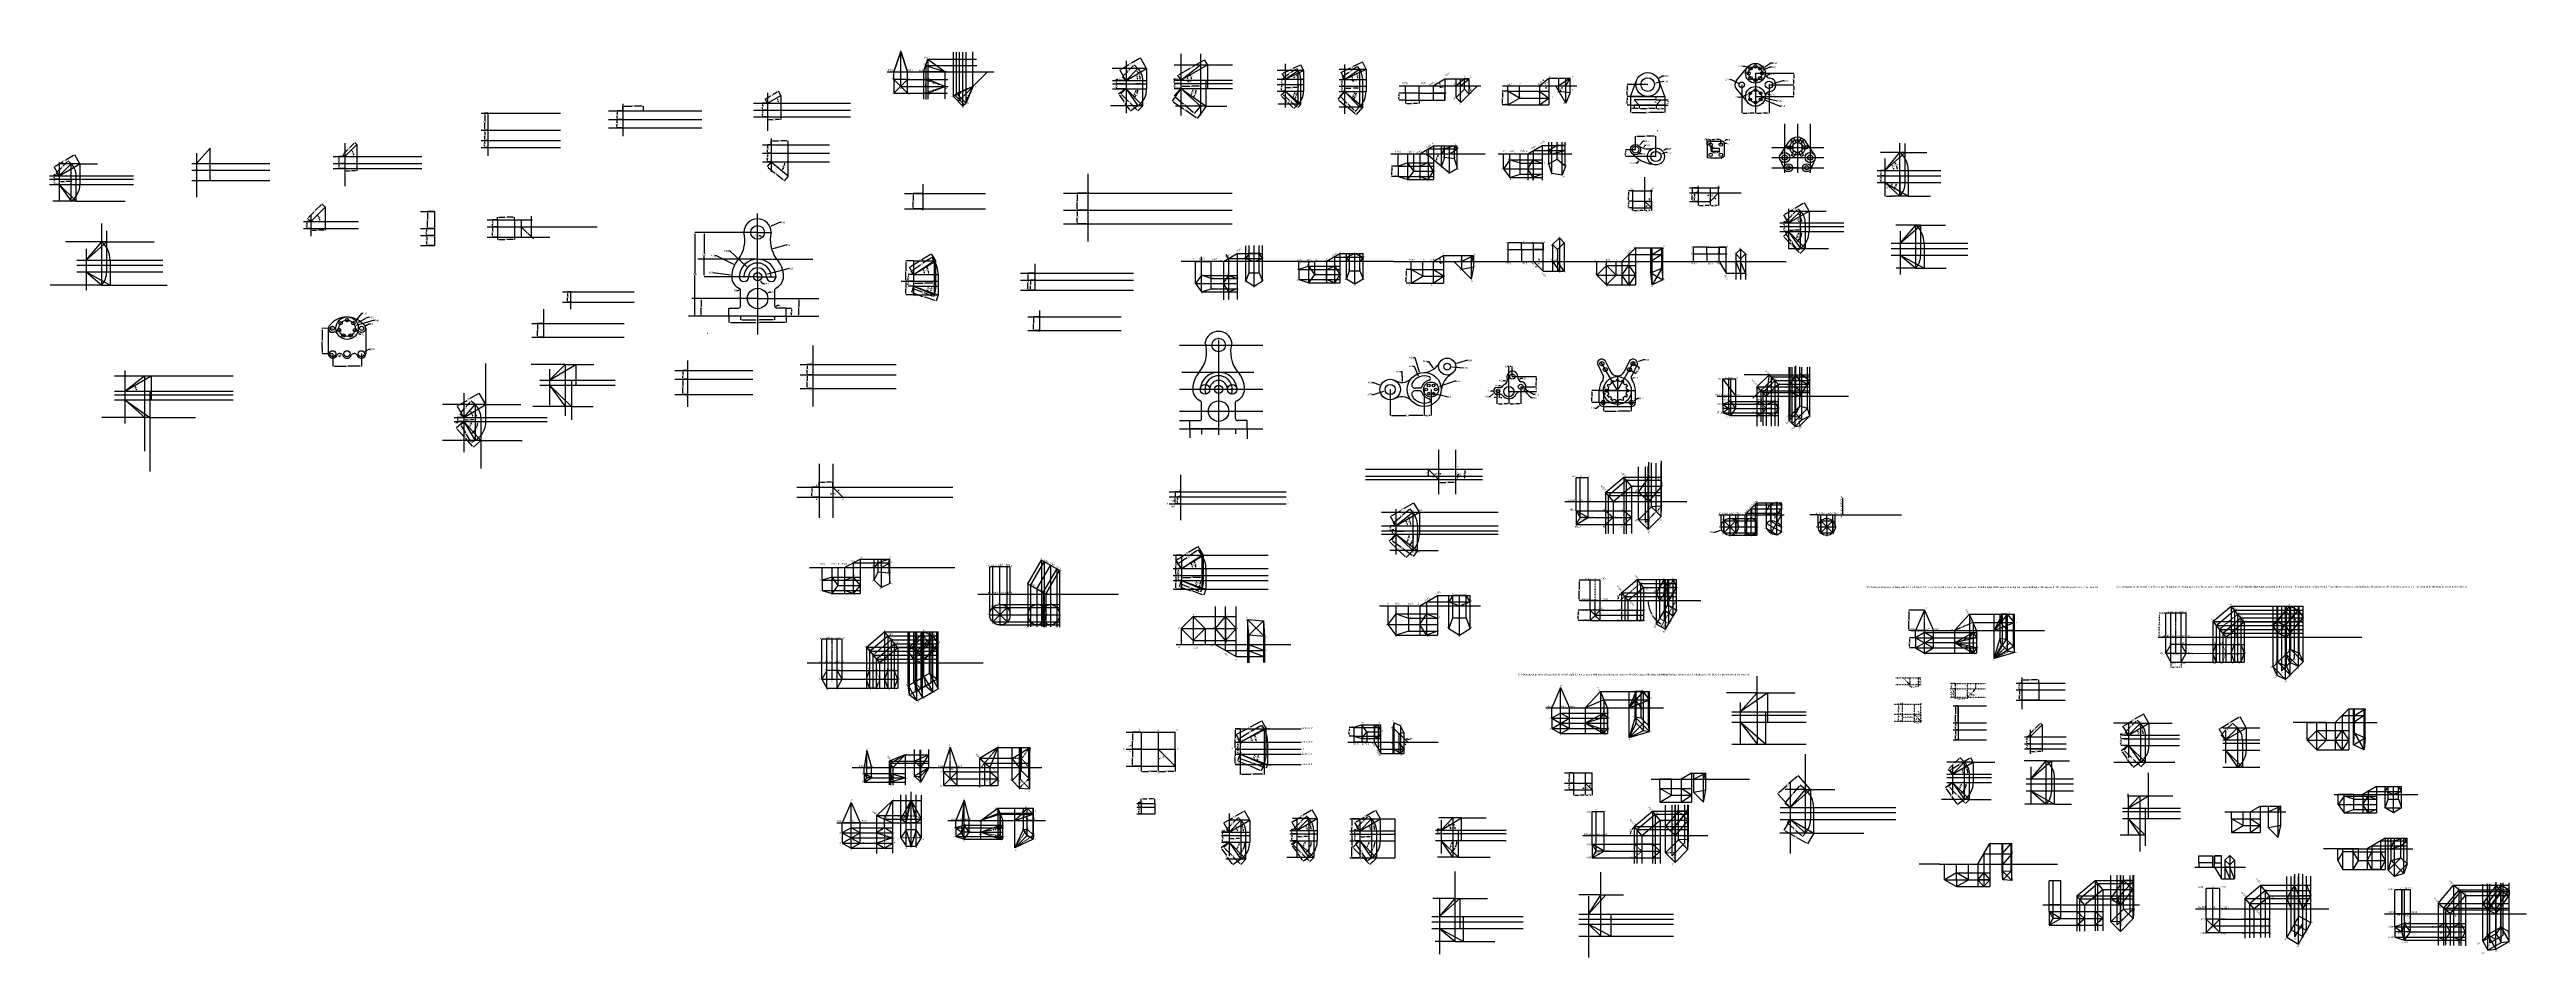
# Model space of a CAD drawing. Header units: inches. Extents: x -1930 to 5336, y -1833 to 832.
import ezdxf

# ---------------------------------------------------------------- set-up
doc = ezdxf.new("R2010")
doc.units = ezdxf.units.IN
doc.header["$MEASUREMENT"] = 0
doc.linetypes.add('CENTERX2', pattern=[4, 2.5, -0.5, 0.5, -0.5])
doc.linetypes.add('DOT', pattern=[0.25, 0, -0.25])
doc.styles.get("Standard").update_dxf_attribs({"font": 'arial.ttf'})
doc.dimstyles.get("Standard").update_dxf_attribs({"dimtxt": 5, "dimasz": 4, "dimexe": 0.18, "dimexo": 0.0625, "dimgap": 0.09, "dimtad": 0, "dimtih": 1, "dimtoh": 1, "dimdec": 0, "dimzin": 0, "dimdsep": 46, "dimtxsty": 'Standard', "dimcen": 0.09, "dimadec": 0, "dimazin": 0, "dimtfac": 1, "dimtdec": 0, "dimtofl": 0, "dimtmove": 0, "dimatfit": 3, "dimfxl": 1, "dimtolj": 1, "dimtzin": 0, "dimarcsym": 0})

# ---------------------------------------------------------------- blocks, each defined once
blk = doc.blocks.new('*D1')
at = {"color": 0, "lineweight": -2, "transparency": 16777216}
for p, q in [((604.6, 172.2), (588.3, 172.2)), ((604.6, 152.2), (588.3, 152.2)), ((588.4, 168.2), (588.4, 164.8)), ((588.4, 156.2), (588.4, 159.5))]:
    blk.add_line(p, q, dxfattribs=at)
at = {"color": 0, "transparency": 16777216}
for points in [[(587.8, 168.2), (589.1, 168.2), (588.4, 172.2)], [(587.8, 156.2), (589.1, 156.2), (588.4, 152.2)]]:
    blk.add_solid(points, dxfattribs=at)
at = {"layer": 'Defpoints', "color": 0, "transparency": 16777216}
for p in [(588.4, 172.2), (604.7, 172.2), (604.7, 152.2)]:
    blk.add_point(p, dxfattribs=at)
at = {"color": 0, "transparency": 16777216, "insert": (588.4, 162.2), "char_height": 5, "attachment_point": 5}
blk.add_mtext('\\A1;20', dxfattribs=at)
blk = doc.blocks.new('*D2')
at = {"color": 0, "lineweight": -2, "transparency": 16777216}
for p, q in [((604.6, 212.2), (582, 212.2)), ((604.6, 152.2), (582, 152.2)), ((582.2, 208.2), (582.2, 184.8)), ((582.2, 156.2), (582.2, 179.5))]:
    blk.add_line(p, q, dxfattribs=at)
at = {"color": 0, "transparency": 16777216}
for points in [[(581.5, 208.2), (582.8, 208.2), (582.2, 212.2)], [(581.5, 156.2), (582.8, 156.2), (582.2, 152.2)]]:
    blk.add_solid(points, dxfattribs=at)
at = {"layer": 'Defpoints', "color": 0, "transparency": 16777216}
for p in [(582.2, 212.2), (604.7, 212.2), (604.7, 152.2)]:
    blk.add_point(p, dxfattribs=at)
at = {"color": 0, "transparency": 16777216, "insert": (582.2, 182.2), "char_height": 5, "attachment_point": 5}
blk.add_mtext('\\A1;60', dxfattribs=at)
blk = doc.blocks.new('*D3')
at = {"color": 0, "lineweight": -2, "transparency": 16777216}
for p, q in [((604.6, 152.2), (588.5, 152.2)), ((588.7, 148.2), (588.7, 147.3)), ((604.6, 137.2), (588.5, 137.2)), ((588.7, 141.2), (588.7, 142))]:
    blk.add_line(p, q, dxfattribs=at)
at = {"color": 0, "transparency": 16777216}
for points in [[(588, 148.2), (589.3, 148.2), (588.7, 152.2)], [(588, 141.2), (589.3, 141.2), (588.7, 137.2)]]:
    blk.add_solid(points, dxfattribs=at)
at = {"layer": 'Defpoints', "color": 0, "transparency": 16777216}
for p in [(604.7, 152.2), (588.7, 137.2), (604.7, 137.2)]:
    blk.add_point(p, dxfattribs=at)
at = {"color": 0, "transparency": 16777216, "insert": (588.7, 144.7), "char_height": 5, "attachment_point": 5}
blk.add_mtext('\\A1;15', dxfattribs=at)
blk = doc.blocks.new('*D4')
at = {"color": 0, "lineweight": -2, "transparency": 16777216}
for p, q in [((604.6, 152.2), (581.9, 152.2)), ((582.1, 148.2), (582.1, 134.8)), ((604.6, 112.2), (581.9, 112.2)), ((582.1, 116.2), (582.1, 129.5))]:
    blk.add_line(p, q, dxfattribs=at)
at = {"color": 0, "transparency": 16777216}
for points in [[(581.4, 148.2), (582.7, 148.2), (582.1, 152.2)], [(581.4, 116.2), (582.7, 116.2), (582.1, 112.2)]]:
    blk.add_solid(points, dxfattribs=at)
at = {"layer": 'Defpoints', "color": 0, "transparency": 16777216}
for p in [(604.7, 152.2), (582.1, 112.2), (604.7, 112.2)]:
    blk.add_point(p, dxfattribs=at)
at = {"color": 0, "transparency": 16777216, "insert": (582.1, 132.2), "char_height": 5, "attachment_point": 5}
blk.add_mtext('\\A1;40', dxfattribs=at)
blk = doc.blocks.new('*D5')
at = {"color": 0, "lineweight": -2, "transparency": 16777216}
for p, q in [((654.6, 220.1), (631.6, 204.7)), ((664.7, 212.2), (657.8, 222.5)), ((604.7, 172.2), (597.8, 182.5)), ((601.3, 184.5), (624.3, 199.9))]:
    blk.add_line(p, q, dxfattribs=at)
at = {"color": 0, "transparency": 16777216}
for points in [[(654.2, 220.7), (655, 219.5), (657.9, 222.3)], [(600.9, 185.1), (601.6, 184), (597.9, 182.3)]]:
    blk.add_solid(points, dxfattribs=at)
at = {"layer": 'Defpoints', "color": 0, "transparency": 16777216}
for p in [(657.9, 222.3), (604.7, 172.2), (664.7, 212.2)]:
    blk.add_point(p, dxfattribs=at)
at = {"color": 0, "transparency": 16777216, "insert": (627.9, 202.3), "char_height": 5, "attachment_point": 5}
blk.add_mtext('\\A1;72', dxfattribs=at)
blk = doc.blocks.new('*D6')
at = {"color": 0, "lineweight": -2, "transparency": 16777216}
for p, q in [((653.7, 230.6), (628.2, 215)), ((669.7, 212.2), (657, 232.9)), ((604.7, 172.2), (592, 192.9)), ((595.5, 194.8), (620.9, 210.5))]:
    blk.add_line(p, q, dxfattribs=at)
at = {"color": 0, "transparency": 16777216}
for points in [[(653.3, 231.2), (654, 230.1), (657.1, 232.7)], [(595.1, 195.4), (595.8, 194.2), (592.1, 192.7)]]:
    blk.add_solid(points, dxfattribs=at)
at = {"layer": 'Defpoints', "color": 0, "transparency": 16777216}
for p in [(657.1, 232.7), (604.7, 172.2), (669.7, 212.2)]:
    blk.add_point(p, dxfattribs=at)
at = {"color": 0, "transparency": 16777216, "insert": (624.6, 212.7), "char_height": 5, "attachment_point": 5}
blk.add_mtext('\\A1;76', dxfattribs=at)
blk = doc.blocks.new('*D7')
at = {"color": 0, "lineweight": -2, "transparency": 16777216}
for p, q in [((604.7, 137.1), (598.3, 118.6)), ((602.1, 117.5), (630.8, 107.6)), ((666.7, 95.1), (638.1, 105)), ((676.8, 112.1), (670.4, 93.6))]:
    blk.add_line(p, q, dxfattribs=at)
at = {"color": 0, "transparency": 16777216}
for points in [[(602.3, 118.1), (601.9, 116.9), (598.4, 118.8)], [(666.9, 95.8), (666.5, 94.5), (670.5, 93.8)]]:
    blk.add_solid(points, dxfattribs=at)
at = {"layer": 'Defpoints', "color": 0, "transparency": 16777216}
for p in [(604.7, 137.2), (670.5, 93.8), (676.8, 112.2)]:
    blk.add_point(p, dxfattribs=at)
at = {"color": 0, "transparency": 16777216, "insert": (634.4, 106.3), "char_height": 5, "attachment_point": 5}
blk.add_mtext('\\A1;76', dxfattribs=at)
blk = doc.blocks.new('*D8')
at = {"color": 0, "lineweight": -2, "transparency": 16777216}
for p, q in [((604.7, 137.1), (602.4, 131.5)), ((606.1, 130.2), (628.7, 120.7)), ((658.7, 108.2), (636.1, 117.7)), ((664.7, 112.1), (662.4, 106.5))]:
    blk.add_line(p, q, dxfattribs=at)
at = {"color": 0, "transparency": 16777216}
for points in [[(606.4, 130.8), (605.9, 129.5), (602.4, 131.7)], [(659, 108.8), (658.5, 107.6), (662.4, 106.7)]]:
    blk.add_solid(points, dxfattribs=at)
at = {"layer": 'Defpoints', "color": 0, "transparency": 16777216}
for p in [(604.7, 137.2), (662.4, 106.7), (664.7, 112.2)]:
    blk.add_point(p, dxfattribs=at)
at = {"color": 0, "transparency": 16777216, "insert": (632.4, 119.2), "char_height": 5, "attachment_point": 5}
blk.add_mtext('\\A1;65', dxfattribs=at)
blk = doc.blocks.new('*D9')
at = {"color": 0, "lineweight": -2, "transparency": 16777216}
for start, end in [(20.74118, 24.51371), (7.09379, 10.98427)]:
    blk.add_arc((604.7, 172.2), 32.3, start, end, dxfattribs=at)
at = {"color": 0, "transparency": 16777216}
for points in [[(633.5, 185.3), (634.7, 185.9), (632.2, 189.1)], [(637.5, 176.2), (636.1, 176.1), (637, 172.2)]]:
    blk.add_solid(points, dxfattribs=at)
at = {"layer": 'Defpoints', "color": 0, "transparency": 16777216}
for p in [(568.3, 172.2), (604.7, 172.2), (636.5, 178.1), (669.7, 212.2), (1051.1, 172.2)]:
    blk.add_point(p, dxfattribs=at)
at = {"color": 0, "transparency": 16777216, "insert": (635.8, 181), "char_height": 5, "attachment_point": 5}
blk.add_mtext('\\A1;32°', dxfattribs=at)
blk = doc.blocks.new('*D10')
at = {"color": 0, "lineweight": -2, "transparency": 16777216}
for start, end in [(20.44615, 28.52824), (5.16182, 13.31129)]:
    blk.add_arc((604.7, 172.2), 44.4, start, end, dxfattribs=at)
at = {"color": 0, "transparency": 16777216}
for points in [[(643.2, 193), (644.3, 193.7), (641.7, 196.8)], [(649.6, 176.2), (648.3, 176.1), (649.1, 172.2)]]:
    blk.add_solid(points, dxfattribs=at)
at = {"layer": 'Defpoints', "color": 0, "transparency": 16777216}
for p in [(568.3, 172.2), (604.7, 172.2), (648.3, 180.8), (664.7, 212.2), (1051.1, 172.2)]:
    blk.add_point(p, dxfattribs=at)
at = {"color": 0, "transparency": 16777216, "insert": (647.2, 185), "char_height": 5, "attachment_point": 5}
blk.add_mtext('\\A1;34°', dxfattribs=at)
blk = doc.blocks.new('*D11')
at = {"color": 0, "lineweight": -2, "transparency": 16777216}
for start, end in [(345.20369, 347.52909), (353.3254, 355.67551)]:
    blk.add_arc((604.7, 137.2), 53, start, end, dxfattribs=at)
at = {"color": 0, "transparency": 16777216}
for points in [[(656.6, 123.4), (655.3, 123.8), (654.8, 119.8)], [(656.9, 133.2), (658.2, 133.1), (657.7, 137.2)]]:
    blk.add_solid(points, dxfattribs=at)
at = {"layer": 'Defpoints', "color": 0, "transparency": 16777216}
for p in [(568.3, 137.2), (604.7, 137.2), (656.4, 125.5), (676.8, 112.2), (1051.1, 137.2)]:
    blk.add_point(p, dxfattribs=at)
at = {"color": 0, "transparency": 16777216, "insert": (657, 128.4), "char_height": 5, "attachment_point": 5}
blk.add_mtext('\\A1;19°', dxfattribs=at)
blk = doc.blocks.new('*D12')
at = {"color": 0, "lineweight": -2, "transparency": 16777216}
for start, end in [(342.72488, 345.06237), (352.27232, 354.65526)]:
    blk.add_arc((604.7, 137.2), 42.9, start, end, dxfattribs=at)
at = {"color": 0, "transparency": 16777216}
for points in [[(646.3, 124.2), (645, 124.6), (644.3, 120.7)], [(646.8, 133.2), (648.1, 133.1), (647.6, 137.2)]]:
    blk.add_solid(points, dxfattribs=at)
at = {"layer": 'Defpoints', "color": 0, "transparency": 16777216}
for p in [(568.3, 137.2), (604.7, 137.2), (646.1, 126), (664.7, 112.2), (1051.1, 137.2)]:
    blk.add_point(p, dxfattribs=at)
at = {"color": 0, "transparency": 16777216, "insert": (646.8, 128.7), "char_height": 5, "attachment_point": 5}
blk.add_mtext('\\A1;23°', dxfattribs=at)
blk = doc.blocks.new('*D13')
at = {"color": 0, "lineweight": -2, "transparency": 16777216}
for p, q in [((604.7, 152.1), (604.7, 145.8)), ((608.7, 146), (631, 146)), ((660.7, 146), (638.4, 146)), ((664.7, 152.1), (664.7, 145.8))]:
    blk.add_line(p, q, dxfattribs=at)
at = {"color": 0, "transparency": 16777216}
for points in [[(608.7, 146.7), (608.7, 145.4), (604.7, 146)], [(660.7, 146.7), (660.7, 145.4), (664.7, 146)]]:
    blk.add_solid(points, dxfattribs=at)
at = {"layer": 'Defpoints', "color": 0, "transparency": 16777216}
for p in [(604.7, 152.2), (664.7, 152.2), (664.7, 146)]:
    blk.add_point(p, dxfattribs=at)
at = {"color": 0, "transparency": 16777216, "insert": (634.7, 146), "char_height": 5, "attachment_point": 5}
blk.add_mtext('\\A1;60', dxfattribs=at)
blk = doc.blocks.new('*D14')
at = {"color": 0, "lineweight": -2, "transparency": 16777216}
for p, q in [((146.8, 101.4), (-18.4, 101.4)), ((-18.2, 97.4), (-18.2, 78.1)), ((-18.2, 53.4), (-18.2, 72.8)), ((146.8, 49.4), (-18.4, 49.4))]:
    blk.add_line(p, q, dxfattribs=at)
at = {"color": 0, "transparency": 16777216}
for points in [[(-18.9, 97.4), (-17.6, 97.4), (-18.2, 101.4)], [(-18.9, 53.4), (-17.6, 53.4), (-18.2, 49.4)]]:
    blk.add_solid(points, dxfattribs=at)
at = {"layer": 'Defpoints', "color": 0, "transparency": 16777216}
for p in [(146.9, 101.4), (-18.2, 49.4), (146.9, 49.4)]:
    blk.add_point(p, dxfattribs=at)
at = {"color": 0, "transparency": 16777216, "insert": (-18.2, 75.4), "char_height": 5, "attachment_point": 5}
blk.add_mtext('\\A1;52', dxfattribs=at)
blk = doc.blocks.new('*D15')
at = {"color": 0, "lineweight": -2, "transparency": 16777216}
for p, q in [((61.4, 241.6), (65.4, 241.6)), ((65.4, 241.6), (114.7, 195.5)), ((146.8, 165.4), (147, 165.4)), ((146.9, 165.3), (146.9, 165.5))]:
    blk.add_line(p, q, dxfattribs=at)
at = {"color": 0, "transparency": 16777216}
blk.add_solid([(115.2, 196), (114.3, 195), (117.7, 192.7)], dxfattribs=at)
at = {"layer": 'Defpoints', "color": 0, "transparency": 16777216}
for p in [(117.7, 192.7), (146.9, 165.4)]:
    blk.add_point(p, dxfattribs=at)
at = {"color": 0, "transparency": 16777216, "insert": (55.4, 241.6), "char_height": 5, "attachment_point": 5}
blk.add_mtext('\\A1;R40', dxfattribs=at)
blk = doc.blocks.new('*D16')
at = {"color": 0, "lineweight": -2, "transparency": 16777216}
for p, q in [((21.7, 227.6), (25.7, 227.6)), ((25.7, 227.6), (75.7, 202)), ((146.8, 165.4), (147, 165.4)), ((146.9, 165.3), (146.9, 165.5))]:
    blk.add_line(p, q, dxfattribs=at)
at = {"color": 0, "transparency": 16777216}
blk.add_solid([(76, 202.6), (75.4, 201.4), (79.3, 200.1)], dxfattribs=at)
at = {"layer": 'Defpoints', "color": 0, "transparency": 16777216}
for p in [(79.3, 200.1), (146.9, 165.4)]:
    blk.add_point(p, dxfattribs=at)
at = {"color": 0, "transparency": 16777216, "insert": (15.7, 227.6), "char_height": 5, "attachment_point": 5}
blk.add_mtext('\\A1;R76', dxfattribs=at)
blk = doc.blocks.new('*D17')
at = {"color": 0, "lineweight": -2, "transparency": 16777216}
for p, q in [((16.2, 177.9), (67.3, 170.4)), ((106.8, 164.5), (107, 164.5)), ((106.9, 164.4), (106.9, 164.6))]:
    blk.add_line(p, q, dxfattribs=at)
blk.add_arc((106.9, 164.5), 36, 171.33697, 178.46973, dxfattribs=at)
at = {"color": 0, "transparency": 16777216}
blk.add_solid([(67.4, 171), (67.2, 169.7), (71.3, 169.8)], dxfattribs=at)
at = {"layer": 'Defpoints', "color": 0, "transparency": 16777216}
for p in [(71.3, 169.8), (106.9, 164.5)]:
    blk.add_point(p, dxfattribs=at)
at = {"color": 0, "transparency": 16777216, "insert": (10.2, 177.9), "char_height": 5, "attachment_point": 5}
blk.add_mtext('\\A1;R36', dxfattribs=at)
blk = doc.blocks.new('*D18')
at = {"color": 0, "lineweight": -2, "transparency": 16777216}
for p, q in [((62.9, 49.4), (62.9, 30.9)), ((66.9, 31.1), (141.5, 31.1)), ((226.9, 31.1), (152.3, 31.1)), ((230.9, 49.4), (230.9, 30.9))]:
    blk.add_line(p, q, dxfattribs=at)
at = {"color": 0, "transparency": 16777216}
for points in [[(66.9, 31.7), (66.9, 30.4), (62.9, 31.1)], [(226.9, 31.7), (226.9, 30.4), (230.9, 31.1)]]:
    blk.add_solid(points, dxfattribs=at)
at = {"layer": 'Defpoints', "color": 0, "transparency": 16777216}
for p in [(62.9, 49.4), (230.9, 49.4), (230.9, 31.1)]:
    blk.add_point(p, dxfattribs=at)
at = {"color": 0, "transparency": 16777216, "insert": (146.9, 31.1), "char_height": 5, "attachment_point": 5}
blk.add_mtext('\\A1;168', dxfattribs=at)
blk = doc.blocks.new('*D19')
at = {"color": 0, "lineweight": -2, "transparency": 16777216}
for p, q in [((96.9, 49.4), (96.9, 38.6)), ((100.9, 38.8), (141.5, 38.8)), ((192.9, 38.8), (152.3, 38.8)), ((196.9, 49.4), (196.9, 38.6))]:
    blk.add_line(p, q, dxfattribs=at)
at = {"color": 0, "transparency": 16777216}
for points in [[(100.9, 39.4), (100.9, 38.1), (96.9, 38.8)], [(192.9, 39.4), (192.9, 38.1), (196.9, 38.8)]]:
    blk.add_solid(points, dxfattribs=at)
at = {"layer": 'Defpoints', "color": 0, "transparency": 16777216}
for p in [(96.9, 49.4), (196.9, 49.4), (196.9, 38.8)]:
    blk.add_point(p, dxfattribs=at)
at = {"color": 0, "transparency": 16777216, "insert": (146.9, 38.8), "char_height": 5, "attachment_point": 5}
blk.add_mtext('\\A1;100', dxfattribs=at)
blk = doc.blocks.new('*D20')
at = {"color": 0, "lineweight": -2, "transparency": 16777216}
for p, q in [((146.8, 165.4), (147, 165.4)), ((146.9, 165.3), (146.9, 165.5)), ((161.9, 144.8), (156.3, 152.5)), ((165.9, 144.8), (161.9, 144.8))]:
    blk.add_line(p, q, dxfattribs=at)
at = {"color": 0, "transparency": 16777216}
blk.add_solid([(156.9, 152.9), (155.8, 152.1), (154, 155.7)], dxfattribs=at)
at = {"layer": 'Defpoints', "color": 0, "transparency": 16777216}
for p in [(139.8, 175.1), (154, 155.7)]:
    blk.add_point(p, dxfattribs=at)
at = {"color": 0, "transparency": 16777216, "insert": (172.3, 144.8), "char_height": 5, "attachment_point": 5}
blk.add_mtext('\\A1;∅24', dxfattribs=at)
blk = doc.blocks.new('*D21')
at = {"color": 0, "lineweight": -2, "transparency": 16777216}
for p, q in [((146.8, 165.4), (147, 165.4)), ((146.9, 165.3), (146.9, 165.5)), ((239.1, 189.4), (175.9, 173))]:
    blk.add_line(p, q, dxfattribs=at)
at = {"color": 0, "transparency": 16777216}
blk.add_solid([(175.8, 173.6), (176.1, 172.3), (172.1, 172)], dxfattribs=at)
at = {"layer": 'Defpoints', "color": 0, "transparency": 16777216}
for p in [(146.9, 165.4), (172.1, 172)]:
    blk.add_point(p, dxfattribs=at)
at = {"color": 0, "transparency": 16777216, "insert": (245.2, 189.4), "char_height": 5, "attachment_point": 5}
blk.add_mtext('\\A1;R26', dxfattribs=at)
blk = doc.blocks.new('*D22')
at = {"color": 0, "lineweight": -2, "transparency": 16777216}
for p, q in [((85.6, 124.4), (89.6, 124.4)), ((89.6, 124.4), (92.6, 127))]:
    blk.add_line(p, q, dxfattribs=at)
at = {"color": 0, "transparency": 16777216}
blk.add_solid([(92.2, 127.5), (93.1, 126.5), (95.6, 129.7)], dxfattribs=at)
at = {"layer": 'Defpoints', "color": 0, "transparency": 16777216}
for p in [(91.9, 126.4), (95.6, 129.7)]:
    blk.add_point(p, dxfattribs=at)
at = {"color": 0, "transparency": 16777216, "insert": (81.5, 124.4), "char_height": 5, "attachment_point": 5}
blk.add_mtext('\\A1;R5', dxfattribs=at)
blk = doc.blocks.new('*D23')
at = {"color": 0, "lineweight": -2, "transparency": 16777216}
for p, q in [((204.6, 80.9), (201.8, 78)), ((208.6, 80.9), (204.6, 80.9))]:
    blk.add_line(p, q, dxfattribs=at)
at = {"color": 0, "transparency": 16777216}
blk.add_solid([(201.4, 78.4), (202.3, 77.5), (199.1, 75)], dxfattribs=at)
at = {"layer": 'Defpoints', "color": 0, "transparency": 16777216}
for p in [(199.1, 75), (203.2, 79.4)]:
    blk.add_point(p, dxfattribs=at)
at = {"color": 0, "transparency": 16777216, "insert": (212.7, 80.9), "char_height": 5, "attachment_point": 5}
blk.add_mtext('\\A1;R6', dxfattribs=at)
blk = doc.blocks.new('*D24')
at = {"color": 0, "lineweight": -2, "transparency": 16777216}
for p, q in [((230.9, 73.4), (246.2, 73.4)), ((230.9, 49.4), (246.2, 49.4)), ((246, 69.4), (246, 64)), ((246, 53.4), (246, 58.8))]:
    blk.add_line(p, q, dxfattribs=at)
at = {"color": 0, "transparency": 16777216}
for points in [[(245.4, 69.4), (246.7, 69.4), (246, 73.4)], [(245.4, 53.4), (246.7, 53.4), (246, 49.4)]]:
    blk.add_solid(points, dxfattribs=at)
at = {"layer": 'Defpoints', "color": 0, "transparency": 16777216}
for p in [(230.9, 73.4), (246, 73.4), (230.9, 49.4)]:
    blk.add_point(p, dxfattribs=at)
at = {"color": 0, "transparency": 16777216, "insert": (246, 61.4), "char_height": 5, "attachment_point": 5}
blk.add_mtext('\\A1;24', dxfattribs=at)
blk = doc.blocks.new('*D25')
at = {"color": 0, "lineweight": -2, "transparency": 16777216}
for p, q in [((146.8, 295.4), (-9.9, 295.4)), ((-9.8, 291.4), (-9.8, 233.1)), ((-9.8, 169.4), (-9.8, 227.8)), ((146.9, 165.4), (-9.9, 165.4))]:
    blk.add_line(p, q, dxfattribs=at)
at = {"color": 0, "transparency": 16777216}
for points in [[(-10.4, 291.4), (-9.1, 291.4), (-9.8, 295.4)], [(-10.4, 169.4), (-9.1, 169.4), (-9.8, 165.4)]]:
    blk.add_solid(points, dxfattribs=at)
at = {"layer": 'Defpoints', "color": 0, "transparency": 16777216}
for p in [(146.9, 295.4), (-9.8, 165.4), (147, 165.4)]:
    blk.add_point(p, dxfattribs=at)
at = {"color": 0, "transparency": 16777216, "insert": (-9.8, 230.4), "char_height": 5, "attachment_point": 5}
blk.add_mtext('\\A1;130', dxfattribs=at)
blk = doc.blocks.new('*D26')
at = {"color": 0, "lineweight": -2, "transparency": 16777216}
for p, q in [((146.8, 295.4), (-37.3, 295.4)), ((-37.1, 291.4), (-37.1, 175.1)), ((-37.1, 53.4), (-37.1, 169.8)), ((146.8, 49.4), (-37.3, 49.4))]:
    blk.add_line(p, q, dxfattribs=at)
at = {"color": 0, "transparency": 16777216}
for points in [[(-37.8, 291.4), (-36.5, 291.4), (-37.1, 295.4)], [(-37.8, 53.4), (-36.5, 53.4), (-37.1, 49.4)]]:
    blk.add_solid(points, dxfattribs=at)
at = {"layer": 'Defpoints', "color": 0, "transparency": 16777216}
for p in [(146.9, 295.4), (-37.1, 49.4), (146.9, 49.4)]:
    blk.add_point(p, dxfattribs=at)
at = {"color": 0, "transparency": 16777216, "insert": (-37.1, 172.4), "char_height": 5, "attachment_point": 5}
blk.add_mtext('\\A1;246', dxfattribs=at)
blk = doc.blocks.new('*D27')
at = {"color": 0, "lineweight": -2, "transparency": 16777216}
for p, q in [((146.8, 101.4), (147, 101.4)), ((146.9, 101.3), (146.9, 101.5)), ((181.6, 120.1), (176.8, 117.6)), ((185.6, 120.1), (181.6, 120.1))]:
    blk.add_line(p, q, dxfattribs=at)
at = {"color": 0, "transparency": 16777216}
blk.add_solid([(176.5, 118.1), (177.1, 117), (173.3, 115.7)], dxfattribs=at)
at = {"layer": 'Defpoints', "color": 0, "transparency": 16777216}
for p in [(120.5, 87.2), (173.3, 115.7)]:
    blk.add_point(p, dxfattribs=at)
at = {"color": 0, "transparency": 16777216, "insert": (192, 120.1), "char_height": 5, "attachment_point": 5}
blk.add_mtext('\\A1;∅60', dxfattribs=at)
blk = doc.blocks.new('*D28')
at = {"color": 0, "lineweight": -2, "transparency": 16777216}
for p, q in [((146.9, 101.5), (268, 101.5)), ((267.8, 97.5), (267.8, 78.1)), ((267.8, 53.4), (267.8, 72.8)), ((146.9, 49.4), (268, 49.4))]:
    blk.add_line(p, q, dxfattribs=at)
at = {"color": 0, "transparency": 16777216}
for points in [[(267.1, 97.5), (268.5, 97.5), (267.8, 101.5)], [(267.1, 53.4), (268.5, 53.4), (267.8, 49.4)]]:
    blk.add_solid(points, dxfattribs=at)
at = {"layer": 'Defpoints', "color": 0, "transparency": 16777216}
for p in [(146.9, 101.5), (146.9, 49.4), (267.8, 49.4)]:
    blk.add_point(p, dxfattribs=at)
at = {"color": 0, "transparency": 16777216, "insert": (267.8, 75.5), "char_height": 5, "attachment_point": 5}
blk.add_mtext('\\A1;52', dxfattribs=at)
blk = doc.blocks.new('*D29')
at = {"color": 0, "lineweight": -2, "transparency": 16777216}
for p, q in [((150.5, 286.1), (154.5, 286.1)), ((154.5, 286.1), (157, 283))]:
    blk.add_line(p, q, dxfattribs=at)
at = {"color": 0, "transparency": 16777216}
blk.add_solid([(157.5, 283.5), (156.5, 282.6), (159.6, 279.9)], dxfattribs=at)
at = {"layer": 'Defpoints', "color": 0, "transparency": 16777216}
for p in [(134.2, 310.9), (159.6, 279.9)]:
    blk.add_point(p, dxfattribs=at)
at = {"color": 0, "transparency": 16777216, "insert": (144.1, 286.1), "char_height": 5, "attachment_point": 5}
blk.add_mtext('\\A1;∅40', dxfattribs=at)
blk = doc.blocks.new('*D30')
at = {"color": 0, "lineweight": -2, "transparency": 16777216}
for p, q in [((146.8, 295.4), (147, 295.4)), ((146.9, 295.3), (146.9, 295.5)), ((211.5, 324.1), (187.1, 313.3)), ((215.5, 324.1), (211.5, 324.1))]:
    blk.add_line(p, q, dxfattribs=at)
at = {"color": 0, "transparency": 16777216}
blk.add_solid([(186.8, 313.9), (187.4, 312.7), (183.4, 311.6)], dxfattribs=at)
at = {"layer": 'Defpoints', "color": 0, "transparency": 16777216}
for p in [(146.9, 295.4), (183.4, 311.6)]:
    blk.add_point(p, dxfattribs=at)
at = {"color": 0, "transparency": 16777216, "insert": (221.6, 324.1), "char_height": 5, "attachment_point": 5}
blk.add_mtext('\\A1;R40', dxfattribs=at)
blk = doc.blocks.new('*D31')
at = {"color": 0, "lineweight": -2, "transparency": 16777216}
for p, q in [((308.6, -92.8), (292.1, -92.8)), ((308.6, -122.8), (292.1, -122.8)), ((292.3, -96.8), (292.3, -105.1)), ((292.3, -118.8), (292.3, -110.4))]:
    blk.add_line(p, q, dxfattribs=at)
at = {"color": 0, "transparency": 16777216}
for points in [[(291.6, -96.8), (292.9, -96.8), (292.3, -92.8)], [(291.6, -118.8), (292.9, -118.8), (292.3, -122.8)]]:
    blk.add_solid(points, dxfattribs=at)
at = {"layer": 'Defpoints', "color": 0, "transparency": 16777216}
for p in [(292.3, -92.8), (308.7, -92.8), (308.7, -122.8)]:
    blk.add_point(p, dxfattribs=at)
at = {"color": 0, "transparency": 16777216, "insert": (292.3, -107.8), "char_height": 5, "attachment_point": 5}
blk.add_mtext('\\A1;30', dxfattribs=at)
blk = doc.blocks.new('*D32')
at = {"color": 0, "lineweight": -2, "transparency": 16777216}
for p, q in [((308.6, -122.8), (292.1, -122.8)), ((292.3, -126.8), (292.3, -140.1)), ((308.6, -162.8), (292.1, -162.8)), ((292.3, -158.8), (292.3, -145.4))]:
    blk.add_line(p, q, dxfattribs=at)
at = {"color": 0, "transparency": 16777216}
for points in [[(291.6, -126.8), (292.9, -126.8), (292.3, -122.8)], [(291.6, -158.8), (292.9, -158.8), (292.3, -162.8)]]:
    blk.add_solid(points, dxfattribs=at)
at = {"layer": 'Defpoints', "color": 0, "transparency": 16777216}
for p in [(308.7, -122.8), (292.3, -162.8), (308.7, -162.8)]:
    blk.add_point(p, dxfattribs=at)
at = {"color": 0, "transparency": 16777216, "insert": (292.3, -142.8), "char_height": 5, "attachment_point": 5}
blk.add_mtext('\\A1;40', dxfattribs=at)
blk = doc.blocks.new('*D33')
at = {"color": 0, "lineweight": -2, "transparency": 16777216}
for p, q in [((-59.4, -110.3), (-72.6, -110.3)), ((-58.4, -135.3), (-72.6, -135.3)), ((-72.4, -114.3), (-72.4, -120.2)), ((-72.4, -131.3), (-72.4, -125.5))]:
    blk.add_line(p, q, dxfattribs=at)
at = {"color": 0, "transparency": 16777216}
for points in [[(-73.1, -114.3), (-71.8, -114.3), (-72.4, -110.3)], [(-73.1, -131.3), (-71.8, -131.3), (-72.4, -135.3)]]:
    blk.add_solid(points, dxfattribs=at)
at = {"layer": 'Defpoints', "color": 0, "transparency": 16777216}
for p in [(-72.4, -110.3), (-59.3, -110.3), (-58.3, -135.3)]:
    blk.add_point(p, dxfattribs=at)
at = {"color": 0, "transparency": 16777216, "insert": (-72.4, -122.8), "char_height": 5, "attachment_point": 5}
blk.add_mtext('\\A1;25', dxfattribs=at)
blk = doc.blocks.new('*D34')
at = {"color": 0, "lineweight": -2, "transparency": 16777216}
for p, q in [((-58.4, -135.3), (-72.6, -135.3)), ((-72.4, -139.3), (-72.4, -155.2)), ((-58.4, -180.3), (-72.6, -180.3)), ((-72.4, -176.3), (-72.4, -160.4))]:
    blk.add_line(p, q, dxfattribs=at)
at = {"color": 0, "transparency": 16777216}
for points in [[(-73.1, -139.3), (-71.8, -139.3), (-72.4, -135.3)], [(-73.1, -176.3), (-71.8, -176.3), (-72.4, -180.3)]]:
    blk.add_solid(points, dxfattribs=at)
at = {"layer": 'Defpoints', "color": 0, "transparency": 16777216}
for p in [(-58.3, -135.3), (-72.4, -180.3), (-58.3, -180.3)]:
    blk.add_point(p, dxfattribs=at)
at = {"color": 0, "transparency": 16777216, "insert": (-72.4, -157.8), "char_height": 5, "attachment_point": 5}
blk.add_mtext('\\A1;45', dxfattribs=at)
blk = doc.blocks.new('*D35')
at = {"color": 0, "lineweight": -2, "transparency": 16777216}
for p, q in [((-481, 27.8), (-498.6, 27.8)), ((-498.4, 23.8), (-498.4, 10.5)), ((-498.4, -8.2), (-498.4, 5.2)), ((-481, -12.2), (-498.6, -12.2))]:
    blk.add_line(p, q, dxfattribs=at)
at = {"color": 0, "transparency": 16777216}
for points in [[(-499.1, 23.8), (-497.7, 23.8), (-498.4, 27.8)], [(-499.1, -8.2), (-497.7, -8.2), (-498.4, -12.2)]]:
    blk.add_solid(points, dxfattribs=at)
at = {"layer": 'Defpoints', "color": 0, "transparency": 16777216}
for p in [(-498.4, 27.8), (-480.9, 27.8), (-480.9, -12.2)]:
    blk.add_point(p, dxfattribs=at)
at = {"color": 0, "transparency": 16777216, "insert": (-498.4, 7.8), "char_height": 5, "attachment_point": 5}
blk.add_mtext('\\A1;40', dxfattribs=at)
blk = doc.blocks.new('*D36')
at = {"color": 0, "lineweight": -2, "transparency": 16777216}
for p, q in [((-400.8, 120.5), (-411.1, 120.5)), ((-400.8, 90.5), (-411.1, 90.5)), ((-410.9, 116.5), (-410.9, 108.2)), ((-410.9, 94.5), (-410.9, 102.9))]:
    blk.add_line(p, q, dxfattribs=at)
at = {"color": 0, "transparency": 16777216}
for points in [[(-411.6, 116.5), (-410.3, 116.5), (-410.9, 120.5)], [(-411.6, 94.5), (-410.3, 94.5), (-410.9, 90.5)]]:
    blk.add_solid(points, dxfattribs=at)
at = {"layer": 'Defpoints', "color": 0, "transparency": 16777216}
for p in [(-410.9, 120.5), (-400.7, 120.5), (-400.7, 90.5)]:
    blk.add_point(p, dxfattribs=at)
at = {"color": 0, "transparency": 16777216, "insert": (-410.9, 105.5), "char_height": 5, "attachment_point": 5}
blk.add_mtext('\\A1;30', dxfattribs=at)
blk = doc.blocks.new('*D37')
at = {"color": 0, "lineweight": -2, "transparency": 16777216}
for p, q in [((959.9, 155.4), (947.3, 155.4)), ((947.5, 151.4), (947.5, 143)), ((959.9, 125.4), (947.3, 125.4)), ((947.5, 129.4), (947.5, 137.7))]:
    blk.add_line(p, q, dxfattribs=at)
at = {"color": 0, "transparency": 16777216}
for points in [[(946.8, 151.4), (948.2, 151.4), (947.5, 155.4)], [(946.8, 129.4), (948.2, 129.4), (947.5, 125.4)]]:
    blk.add_solid(points, dxfattribs=at)
at = {"layer": 'Defpoints', "color": 0, "transparency": 16777216}
for p in [(947.5, 155.4), (960, 155.4), (960, 125.4)]:
    blk.add_point(p, dxfattribs=at)
at = {"color": 0, "transparency": 16777216, "insert": (947.5, 140.4), "char_height": 5, "attachment_point": 5}
blk.add_mtext('\\A1;30', dxfattribs=at)
blk = doc.blocks.new('*D38')
at = {"color": 0, "lineweight": -2, "transparency": 16777216}
for p, q in [((959.9, 175.4), (939.7, 175.4)), ((939.9, 171.4), (939.9, 153)), ((939.9, 129.4), (939.9, 147.7)), ((959.9, 125.4), (939.7, 125.4))]:
    blk.add_line(p, q, dxfattribs=at)
at = {"color": 0, "transparency": 16777216}
for points in [[(939.3, 171.4), (940.6, 171.4), (939.9, 175.4)], [(939.3, 129.4), (940.6, 129.4), (939.9, 125.4)]]:
    blk.add_solid(points, dxfattribs=at)
at = {"layer": 'Defpoints', "color": 0, "transparency": 16777216}
for p in [(939.9, 175.4), (960, 175.4), (960, 125.4)]:
    blk.add_point(p, dxfattribs=at)
at = {"color": 0, "transparency": 16777216, "insert": (939.9, 150.4), "char_height": 5, "attachment_point": 5}
blk.add_mtext('\\A1;50', dxfattribs=at)
blk = doc.blocks.new('*D39')
at = {"color": 0, "lineweight": -2, "transparency": 16777216}
for p, q in [((973.5, 47.6), (956.3, 47.6)), ((973.5, 7.6), (956.3, 7.6)), ((956.5, 43.6), (956.5, 30.3)), ((956.5, 11.6), (956.5, 25))]:
    blk.add_line(p, q, dxfattribs=at)
at = {"color": 0, "transparency": 16777216}
for points in [[(955.9, 43.6), (957.2, 43.6), (956.5, 47.6)], [(955.9, 11.6), (957.2, 11.6), (956.5, 7.6)]]:
    blk.add_solid(points, dxfattribs=at)
at = {"layer": 'Defpoints', "color": 0, "transparency": 16777216}
for p in [(956.5, 47.6), (973.6, 47.6), (973.6, 7.6)]:
    blk.add_point(p, dxfattribs=at)
at = {"color": 0, "transparency": 16777216, "insert": (956.5, 27.6), "char_height": 5, "attachment_point": 5}
blk.add_mtext('\\A1;40', dxfattribs=at)
blk = doc.blocks.new('*D40')
at = {"color": 0, "lineweight": -2, "transparency": 16777216}
for p, q in [((631.2, 409.2), (603.5, 409.2)), ((631.2, 364.2), (603.5, 364.2)), ((603.7, 405.2), (603.7, 389.3)), ((603.7, 368.2), (603.7, 384))]:
    blk.add_line(p, q, dxfattribs=at)
at = {"color": 0, "transparency": 16777216}
for points in [[(603, 405.2), (604.4, 405.2), (603.7, 409.2)], [(603, 368.2), (604.4, 368.2), (603.7, 364.2)]]:
    blk.add_solid(points, dxfattribs=at)
at = {"layer": 'Defpoints', "color": 0, "transparency": 16777216}
for p in [(603.7, 409.2), (631.3, 409.2), (631.3, 364.2)]:
    blk.add_point(p, dxfattribs=at)
at = {"color": 0, "transparency": 16777216, "insert": (603.7, 386.7), "char_height": 5, "attachment_point": 5}
blk.add_mtext('\\A1;45', dxfattribs=at)
blk = doc.blocks.new('*D41')
at = {"color": 0, "lineweight": -2, "transparency": 16777216}
for p, q in [((1116.3, 410.8), (1084.5, 410.8)), ((1084.6, 406.8), (1084.6, 388.5)), ((1084.6, 364.8), (1084.6, 383.2)), ((1116.3, 360.8), (1084.5, 360.8))]:
    blk.add_line(p, q, dxfattribs=at)
at = {"color": 0, "transparency": 16777216}
for points in [[(1084, 406.8), (1085.3, 406.8), (1084.6, 410.8)], [(1084, 364.8), (1085.3, 364.8), (1084.6, 360.8)]]:
    blk.add_solid(points, dxfattribs=at)
at = {"layer": 'Defpoints', "color": 0, "transparency": 16777216}
for p in [(1084.6, 410.8), (1116.3, 410.8), (1116.3, 360.8)]:
    blk.add_point(p, dxfattribs=at)
at = {"color": 0, "transparency": 16777216, "insert": (1084.6, 385.8), "char_height": 5, "attachment_point": 5}
blk.add_mtext('\\A1;50', dxfattribs=at)
blk = doc.blocks.new('*D42')
at = {"color": 0, "lineweight": -2, "transparency": 16777216}
for p, q in [((1116.3, 360.8), (1084, 360.8)), ((1116.3, 320.8), (1084, 320.8)), ((1084.2, 356.8), (1084.2, 343.5)), ((1084.2, 324.8), (1084.2, 338.2))]:
    blk.add_line(p, q, dxfattribs=at)
at = {"color": 0, "transparency": 16777216}
for points in [[(1083.5, 356.8), (1084.9, 356.8), (1084.2, 360.8)], [(1083.5, 324.8), (1084.9, 324.8), (1084.2, 320.8)]]:
    blk.add_solid(points, dxfattribs=at)
at = {"layer": 'Defpoints', "color": 0, "transparency": 16777216}
for p in [(1084.2, 320.8), (1116.3, 360.8), (1116.3, 320.8)]:
    blk.add_point(p, dxfattribs=at)
at = {"color": 0, "transparency": 16777216, "insert": (1084.2, 340.8), "char_height": 5, "attachment_point": 5}
blk.add_mtext('\\A1;40', dxfattribs=at)
blk = doc.blocks.new('*D43')
at = {"color": 0, "lineweight": -2, "transparency": 16777216}
for p, q in [((-644.3, 595), (-653.7, 595)), ((-653.5, 591), (-653.5, 582.7)), ((-644.3, 565), (-653.7, 565)), ((-653.5, 569), (-653.5, 577.4))]:
    blk.add_line(p, q, dxfattribs=at)
at = {"color": 0, "transparency": 16777216}
for points in [[(-654.1, 591), (-652.8, 591), (-653.5, 595)], [(-654.1, 569), (-652.8, 569), (-653.5, 565)]]:
    blk.add_solid(points, dxfattribs=at)
at = {"layer": 'Defpoints', "color": 0, "transparency": 16777216}
for p in [(-653.5, 595), (-644.2, 595), (-644.2, 565)]:
    blk.add_point(p, dxfattribs=at)
at = {"color": 0, "transparency": 16777216, "insert": (-653.5, 580), "char_height": 5, "attachment_point": 5}
blk.add_mtext('\\A1;30', dxfattribs=at)
blk = doc.blocks.new('*D44')
at = {"color": 0, "lineweight": -2, "transparency": 16777216}
for p, q in [((-644.3, 565), (-654, 565)), ((-644.3, 545), (-654, 545)), ((-653.8, 561), (-653.8, 557.7)), ((-653.8, 549), (-653.8, 552.4))]:
    blk.add_line(p, q, dxfattribs=at)
at = {"color": 0, "transparency": 16777216}
for points in [[(-654.4, 561), (-653.1, 561), (-653.8, 565)], [(-654.4, 549), (-653.1, 549), (-653.8, 545)]]:
    blk.add_solid(points, dxfattribs=at)
at = {"layer": 'Defpoints', "color": 0, "transparency": 16777216}
for p in [(-653.8, 545), (-644.2, 565), (-644.2, 545)]:
    blk.add_point(p, dxfattribs=at)
at = {"color": 0, "transparency": 16777216, "insert": (-653.8, 555), "char_height": 5, "attachment_point": 5}
blk.add_mtext('\\A1;20', dxfattribs=at)
blk = doc.blocks.new('*D45')
at = {"color": 0, "lineweight": -2, "transparency": 16777216}
for p, q in [((-643.7, 645), (-653.4, 645)), ((-644.3, 595), (-653.4, 595)), ((-653.2, 641), (-653.2, 622.7)), ((-653.2, 599), (-653.2, 617.4))]:
    blk.add_line(p, q, dxfattribs=at)
at = {"color": 0, "transparency": 16777216}
for points in [[(-653.9, 641), (-652.6, 641), (-653.2, 645)], [(-653.9, 599), (-652.6, 599), (-653.2, 595)]]:
    blk.add_solid(points, dxfattribs=at)
at = {"layer": 'Defpoints', "color": 0, "transparency": 16777216}
for p in [(-653.2, 595), (-644.2, 595), (-643.6, 645)]:
    blk.add_point(p, dxfattribs=at)
at = {"color": 0, "transparency": 16777216, "insert": (-653.2, 620), "char_height": 5, "attachment_point": 5}
blk.add_mtext('\\A1;50', dxfattribs=at)
blk = doc.blocks.new('*D46')
at = {"color": 0, "lineweight": -2, "transparency": 16777216}
for p, q in [((-248.1, 652.1), (-248.1, 666.1)), ((-244.1, 665.9), (-221.8, 665.9)), ((-192.1, 665.9), (-214.4, 665.9)), ((-188.1, 652.1), (-188.1, 666.1))]:
    blk.add_line(p, q, dxfattribs=at)
at = {"color": 0, "transparency": 16777216}
for points in [[(-244.1, 666.5), (-244.1, 665.2), (-248.1, 665.9)], [(-192.1, 666.5), (-192.1, 665.2), (-188.1, 665.9)]]:
    blk.add_solid(points, dxfattribs=at)
at = {"layer": 'Defpoints', "color": 0, "transparency": 16777216}
for p in [(-188.1, 665.9), (-248.1, 652), (-188.1, 652)]:
    blk.add_point(p, dxfattribs=at)
at = {"color": 0, "transparency": 16777216, "insert": (-218.1, 665.9), "char_height": 5, "attachment_point": 5}
blk.add_mtext('\\A1;60', dxfattribs=at)
blk = doc.blocks.new('*D47')
at = {"color": 0, "lineweight": -2, "transparency": 16777216}
for p, q in [((-248.2, 652), (-265.3, 652)), ((-248.2, 627), (-265.3, 627)), ((-265.1, 648), (-265.1, 642.2)), ((-265.1, 631), (-265.1, 636.9))]:
    blk.add_line(p, q, dxfattribs=at)
at = {"color": 0, "transparency": 16777216}
for points in [[(-265.8, 648), (-264.5, 648), (-265.1, 652)], [(-265.8, 631), (-264.5, 631), (-265.1, 627)]]:
    blk.add_solid(points, dxfattribs=at)
at = {"layer": 'Defpoints', "color": 0, "transparency": 16777216}
for p in [(-265.1, 652), (-248.1, 652), (-248.1, 627)]:
    blk.add_point(p, dxfattribs=at)
at = {"color": 0, "transparency": 16777216, "insert": (-265.1, 639.5), "char_height": 5, "attachment_point": 5}
blk.add_mtext('\\A1;25', dxfattribs=at)
blk = doc.blocks.new('*D48')
at = {"color": 0, "lineweight": -2, "transparency": 16777216}
for p, q in [((-248.2, 627), (-265.8, 627)), ((-248.2, 602), (-265.8, 602)), ((-265.6, 623), (-265.6, 617.2)), ((-265.6, 606), (-265.6, 611.9))]:
    blk.add_line(p, q, dxfattribs=at)
at = {"color": 0, "transparency": 16777216}
for points in [[(-266.3, 623), (-264.9, 623), (-265.6, 627)], [(-266.3, 606), (-264.9, 606), (-265.6, 602)]]:
    blk.add_solid(points, dxfattribs=at)
at = {"layer": 'Defpoints', "color": 0, "transparency": 16777216}
for p in [(-265.6, 602), (-248.1, 627), (-248.1, 602)]:
    blk.add_point(p, dxfattribs=at)
at = {"color": 0, "transparency": 16777216, "insert": (-265.6, 614.5), "char_height": 5, "attachment_point": 5}
blk.add_mtext('\\A1;25', dxfattribs=at)
blk = doc.blocks.new('*D49')
at = {"color": 0, "lineweight": -2, "transparency": 16777216}
for p, q in [((176.1, 674.4), (161.5, 674.4)), ((176.1, 654.4), (161.5, 654.4)), ((161.6, 670.4), (161.6, 667)), ((161.6, 658.4), (161.6, 661.7))]:
    blk.add_line(p, q, dxfattribs=at)
at = {"color": 0, "transparency": 16777216}
for points in [[(161, 670.4), (162.3, 670.4), (161.6, 674.4)], [(161, 658.4), (162.3, 658.4), (161.6, 654.4)]]:
    blk.add_solid(points, dxfattribs=at)
at = {"layer": 'Defpoints', "color": 0, "transparency": 16777216}
for p in [(161.6, 674.4), (176.2, 674.4), (176.2, 654.4)]:
    blk.add_point(p, dxfattribs=at)
at = {"color": 0, "transparency": 16777216, "insert": (161.6, 664.4), "char_height": 5, "attachment_point": 5}
blk.add_mtext('\\A1;20', dxfattribs=at)
blk = doc.blocks.new('*D50')
at = {"color": 0, "lineweight": -2, "transparency": 16777216}
for p, q in [((176.1, 654.4), (161.5, 654.4)), ((176.1, 634.4), (161.5, 634.4)), ((161.6, 650.4), (161.6, 647)), ((161.6, 638.4), (161.6, 641.7))]:
    blk.add_line(p, q, dxfattribs=at)
at = {"color": 0, "transparency": 16777216}
for points in [[(161, 650.4), (162.3, 650.4), (161.6, 654.4)], [(161, 638.4), (162.3, 638.4), (161.6, 634.4)]]:
    blk.add_solid(points, dxfattribs=at)
at = {"layer": 'Defpoints', "color": 0, "transparency": 16777216}
for p in [(161.6, 654.4), (176.2, 654.4), (176.2, 634.4)]:
    blk.add_point(p, dxfattribs=at)
at = {"color": 0, "transparency": 16777216, "insert": (161.6, 644.4), "char_height": 5, "attachment_point": 5}
blk.add_mtext('\\A1;20', dxfattribs=at)
blk = doc.blocks.new('*D51')
at = {"color": 0, "lineweight": -2, "transparency": 16777216}
for start, end in [(19.93278, 22.88063), (7.11937, 10.17881)]:
    blk.add_arc((176.2, 674.4), 32.2, start, end, dxfattribs=at)
at = {"color": 0, "transparency": 16777216}
for points in [[(205.3, 686.6), (206.5, 687.2), (204.1, 690.5)], [(208.8, 678.4), (207.5, 678.3), (208.4, 674.4)]]:
    blk.add_solid(points, dxfattribs=at)
at = {"layer": 'Defpoints', "color": 0, "transparency": 16777216}
for p in [(134.7, 674.4), (176.2, 674.4), (207.9, 679.9), (215.2, 696.9), (419.3, 674.4)]:
    blk.add_point(p, dxfattribs=at)
at = {"color": 0, "transparency": 16777216, "insert": (207.3, 682.7), "char_height": 5, "attachment_point": 5}
blk.add_mtext('\\A1;30°', dxfattribs=at)
blk = doc.blocks.new('*D52')
at = {"color": 0, "lineweight": -2, "transparency": 16777216}
for p, q in [((176.2, 674.4), (168.9, 687)), ((172.4, 688.8), (184.7, 695.9)), ((204.5, 707.3), (192.3, 700.3)), ((215.1, 696.9), (207.9, 709.5))]:
    blk.add_line(p, q, dxfattribs=at)
at = {"color": 0, "transparency": 16777216}
for points in [[(172.1, 689.4), (172.8, 688.3), (169, 686.8)], [(204.2, 707.9), (204.8, 706.8), (208, 709.3)]]:
    blk.add_solid(points, dxfattribs=at)
at = {"layer": 'Defpoints', "color": 0, "transparency": 16777216}
for p in [(176.2, 674.4), (208, 709.3), (215.2, 696.9)]:
    blk.add_point(p, dxfattribs=at)
at = {"color": 0, "transparency": 16777216, "insert": (188.5, 698.1), "char_height": 5, "attachment_point": 5}
blk.add_mtext('\\A1;45', dxfattribs=at)
blk = doc.blocks.new('*D53')
at = {"color": 0, "lineweight": -2, "transparency": 16777216}
for p, q in [((176.2, 634.3), (176.2, 626.4)), ((180.2, 626.6), (192, 626.6)), ((211.2, 626.6), (199.3, 626.6)), ((215.2, 634.3), (215.2, 626.4))]:
    blk.add_line(p, q, dxfattribs=at)
at = {"color": 0, "transparency": 16777216}
for points in [[(180.2, 627.3), (180.2, 625.9), (176.2, 626.6)], [(211.2, 627.3), (211.2, 625.9), (215.2, 626.6)]]:
    blk.add_solid(points, dxfattribs=at)
at = {"layer": 'Defpoints', "color": 0, "transparency": 16777216}
for p in [(176.2, 634.4), (215.2, 634.4), (215.2, 626.6)]:
    blk.add_point(p, dxfattribs=at)
at = {"color": 0, "transparency": 16777216, "insert": (195.7, 626.6), "char_height": 5, "attachment_point": 5}
blk.add_mtext('\\A1;39', dxfattribs=at)
blk = doc.blocks.new('*D54')
at = {"color": 0, "lineweight": -2, "transparency": 16777216}
for p, q in [((186.4, 552.7), (176.2, 552.7)), ((186.4, 527.7), (176.2, 527.7)), ((176.4, 548.7), (176.4, 542.9)), ((176.4, 531.7), (176.4, 537.6))]:
    blk.add_line(p, q, dxfattribs=at)
at = {"color": 0, "transparency": 16777216}
for points in [[(175.7, 548.7), (177.1, 548.7), (176.4, 552.7)], [(175.7, 531.7), (177.1, 531.7), (176.4, 527.7)]]:
    blk.add_solid(points, dxfattribs=at)
at = {"layer": 'Defpoints', "color": 0, "transparency": 16777216}
for p in [(176.4, 552.7), (186.5, 552.7), (186.5, 527.7)]:
    blk.add_point(p, dxfattribs=at)
at = {"color": 0, "transparency": 16777216, "insert": (176.4, 540.2), "char_height": 5, "attachment_point": 5}
blk.add_mtext('\\A1;25', dxfattribs=at)
blk = doc.blocks.new('*D55')
at = {"color": 0, "lineweight": -2, "transparency": 16777216}
for p, q in [((186.4, 527.7), (176.2, 527.7)), ((176.4, 523.7), (176.4, 517.9)), ((176.4, 506.7), (176.4, 512.6)), ((186.4, 502.7), (176.2, 502.7))]:
    blk.add_line(p, q, dxfattribs=at)
at = {"color": 0, "transparency": 16777216}
for points in [[(175.7, 523.7), (177.1, 523.7), (176.4, 527.7)], [(175.7, 506.7), (177.1, 506.7), (176.4, 502.7)]]:
    blk.add_solid(points, dxfattribs=at)
at = {"layer": 'Defpoints', "color": 0, "transparency": 16777216}
for p in [(176.4, 527.7), (186.5, 527.7), (186.5, 502.7)]:
    blk.add_point(p, dxfattribs=at)
at = {"color": 0, "transparency": 16777216, "insert": (176.4, 515.2), "char_height": 5, "attachment_point": 5}
blk.add_mtext('\\A1;25', dxfattribs=at)
blk = doc.blocks.new('*D56')
at = {"color": 0, "lineweight": -2, "transparency": 16777216}
for p, q in [((186.5, 552.8), (186.5, 564.3)), ((190.5, 564.1), (207.7, 564.1)), ((232.3, 564.1), (215.1, 564.1)), ((236.3, 552.8), (236.3, 564.3))]:
    blk.add_line(p, q, dxfattribs=at)
at = {"color": 0, "transparency": 16777216}
for points in [[(190.5, 564.8), (190.5, 563.5), (186.5, 564.1)], [(232.3, 564.8), (232.3, 563.5), (236.3, 564.1)]]:
    blk.add_solid(points, dxfattribs=at)
at = {"layer": 'Defpoints', "color": 0, "transparency": 16777216}
for p in [(186.5, 552.7), (236.3, 564.1), (236.3, 552.7)]:
    blk.add_point(p, dxfattribs=at)
at = {"color": 0, "transparency": 16777216, "insert": (211.4, 564.1), "char_height": 5, "attachment_point": 5}
blk.add_mtext('\\A1;50', dxfattribs=at)
blk = doc.blocks.new('*D57')
at = {"color": 0, "lineweight": -2, "transparency": 16777216}
for p, q in [((186.5, 502.7), (174.7, 488.6)), ((177.9, 486.2), (196.5, 470.5)), ((221.5, 449.6), (202.8, 465.2)), ((236.3, 460.9), (224.5, 446.9))]:
    blk.add_line(p, q, dxfattribs=at)
at = {"color": 0, "transparency": 16777216}
for points in [[(178.3, 486.7), (177.4, 485.7), (174.8, 488.8)], [(221.9, 450.1), (221.1, 449.1), (224.6, 447)]]:
    blk.add_solid(points, dxfattribs=at)
at = {"layer": 'Defpoints', "color": 0, "transparency": 16777216}
for p in [(186.5, 502.7), (224.6, 447), (236.3, 461)]:
    blk.add_point(p, dxfattribs=at)
at = {"color": 0, "transparency": 16777216, "insert": (199.7, 467.9), "char_height": 5, "attachment_point": 5}
blk.add_mtext('\\A1;65', dxfattribs=at)
blk = doc.blocks.new('*D58')
at = {"color": 0, "lineweight": -2, "transparency": 16777216}
for start, end in [(325.6662, 335.96251), (343.93629, 354.3338)]:
    blk.add_arc((186.5, 502.7), 40.5, start, end, dxfattribs=at)
at = {"color": 0, "transparency": 16777216}
for points in [[(220.5, 479.5), (219.4, 480.3), (217.5, 476.7)], [(226.1, 498.8), (227.4, 498.7), (227, 502.7)]]:
    blk.add_solid(points, dxfattribs=at)
at = {"layer": 'Defpoints', "color": 0, "transparency": 16777216}
for p in [(161.2, 502.7), (186.5, 502.7), (222.7, 484.6), (236.3, 461), (358, 502.7)]:
    blk.add_point(p, dxfattribs=at)
at = {"color": 0, "transparency": 16777216, "insert": (224.5, 488.9), "char_height": 5, "attachment_point": 5}
blk.add_mtext('\\A1;40°', dxfattribs=at)
blk = doc.blocks.new('*D59')
at = {"color": 0, "lineweight": -2, "transparency": 16777216}
for start, end in [(19.57573, 23.38981), (6.61019, 10.5204)]:
    blk.add_arc((1227.6, 741.4), 34.7, start, end, dxfattribs=at)
at = {"color": 0, "transparency": 16777216}
for points in [[(1258.8, 754.9), (1260, 755.5), (1257.6, 758.8)], [(1262.7, 745.5), (1261.4, 745.4), (1262.2, 741.4)]]:
    blk.add_solid(points, dxfattribs=at)
at = {"layer": 'Defpoints', "color": 0, "transparency": 16777216}
for p in [(1187.9, 741.4), (1227.6, 741.4), (1261.7, 747.4), (1288.2, 776.4), (1614, 741.4)]:
    blk.add_point(p, dxfattribs=at)
at = {"color": 0, "transparency": 16777216, "insert": (1261.1, 750.4), "char_height": 5, "attachment_point": 5}
blk.add_mtext('\\A1;30°', dxfattribs=at)
blk = doc.blocks.new('*D60')
at = {"color": 0, "lineweight": -2, "transparency": 16777216}
for start, end in [(26.44589, 39.5423), (5.4577, 18.66379)]:
    blk.add_arc((1227.6, 741.4), 42, start, end, dxfattribs=at)
at = {"color": 0, "transparency": 16777216}
for points in [[(1259.5, 767.7), (1260.4, 768.6), (1257.3, 771.1)], [(1270, 745.4), (1268.7, 745.4), (1269.6, 741.4)]]:
    blk.add_solid(points, dxfattribs=at)
at = {"layer": 'Defpoints', "color": 0, "transparency": 16777216}
for p in [(1187.9, 741.4), (1227.6, 741.4), (1262.6, 776.4), (1268.1, 752.3), (1614, 741.4)]:
    blk.add_point(p, dxfattribs=at)
at = {"color": 0, "transparency": 16777216, "insert": (1266.4, 757.5), "char_height": 5, "attachment_point": 5}
blk.add_mtext('\\A1;45°', dxfattribs=at)
blk = doc.blocks.new('*D61')
at = {"color": 0, "lineweight": -2, "transparency": 16777216}
for start, end in [(322.66947, 331.91915), (342.86346, 352.33053)]:
    blk.add_arc((1227.6, 716.4), 29.9, start, end, dxfattribs=at)
at = {"color": 0, "transparency": 16777216}
for points in [[(1251.8, 697.8), (1250.8, 698.7), (1248.7, 695.3)], [(1256.5, 712.5), (1257.9, 712.4), (1257.5, 716.4)]]:
    blk.add_solid(points, dxfattribs=at)
at = {"layer": 'Defpoints', "color": 0, "transparency": 16777216}
for p in [(1187.9, 716.4), (1227.6, 716.4), (1253.5, 701.5), (1277.1, 666.9), (1614, 716.4)]:
    blk.add_point(p, dxfattribs=at)
at = {"color": 0, "transparency": 16777216, "insert": (1255.2, 705), "char_height": 5, "attachment_point": 5}
blk.add_mtext('\\A1;45°', dxfattribs=at)
blk = doc.blocks.new('*D62')
at = {"color": 0, "lineweight": -2, "transparency": 16777216}
for start, end in [(311.81605, 327.66159), (337.38837, 353.44834)]:
    blk.add_arc((1227.6, 716.4), 35, start, end, dxfattribs=at)
at = {"color": 0, "transparency": 16777216}
for points in [[(1251.3, 689.8), (1250.5, 690.9), (1247.8, 687.8)], [(1261.7, 712.5), (1263, 712.4), (1262.6, 716.4)]]:
    blk.add_solid(points, dxfattribs=at)
at = {"layer": 'Defpoints', "color": 0, "transparency": 16777216}
for p in [(1187.9, 716.4), (1227.6, 716.4), (1255.7, 695.6), (1262.6, 666.9), (1614, 716.4)]:
    blk.add_point(p, dxfattribs=at)
at = {"color": 0, "transparency": 16777216, "insert": (1258.6, 700.3), "char_height": 5, "attachment_point": 5}
blk.add_mtext('\\A1;55°', dxfattribs=at)
blk = doc.blocks.new('*D63')
at = {"color": 0, "lineweight": -2, "transparency": 16777216}
for p, q in [((1227.5, 741.5), (1216.6, 752.3)), ((1219.6, 755), (1231.6, 767.1)), ((1248.9, 784.4), (1236.9, 772.4)), ((1262.5, 776.5), (1251.6, 787.3))]:
    blk.add_line(p, q, dxfattribs=at)
at = {"color": 0, "transparency": 16777216}
for points in [[(1219.1, 755.5), (1220.1, 754.6), (1216.8, 752.2)], [(1248.5, 784.9), (1249.4, 783.9), (1251.8, 787.2)]]:
    blk.add_solid(points, dxfattribs=at)
at = {"layer": 'Defpoints', "color": 0, "transparency": 16777216}
for p in [(1227.6, 741.4), (1251.8, 787.2), (1262.6, 776.4)]:
    blk.add_point(p, dxfattribs=at)
at = {"color": 0, "transparency": 16777216, "insert": (1234.3, 769.7), "char_height": 5, "attachment_point": 5}
blk.add_mtext('\\A1;49', dxfattribs=at)
blk = doc.blocks.new('*D64')
at = {"color": 0, "lineweight": -2, "transparency": 16777216}
for p, q in [((1266.8, 805.5), (1243.6, 792.1)), ((1288.1, 776.5), (1270.1, 807.7)), ((1227.5, 741.5), (1209.5, 772.7)), ((1213.1, 774.5), (1236.3, 787.9))]:
    blk.add_line(p, q, dxfattribs=at)
at = {"color": 0, "transparency": 16777216}
for points in [[(1266.4, 806.1), (1267.1, 804.9), (1270.2, 807.5)], [(1212.7, 775.1), (1213.4, 773.9), (1209.6, 772.5)]]:
    blk.add_solid(points, dxfattribs=at)
at = {"layer": 'Defpoints', "color": 0, "transparency": 16777216}
for p in [(1270.2, 807.5), (1227.6, 741.4), (1288.2, 776.4)]:
    blk.add_point(p, dxfattribs=at)
at = {"color": 0, "transparency": 16777216, "insert": (1239.9, 790), "char_height": 5, "attachment_point": 5}
blk.add_mtext('\\A1;70', dxfattribs=at)
blk = doc.blocks.new('*D65')
at = {"color": 0, "lineweight": -2, "transparency": 16777216}
for p, q in [((1227.5, 716.4), (1212.9, 701.7)), ((1215.8, 699), (1235.1, 679.8)), ((1259.7, 655.2), (1240.4, 674.5)), ((1277, 666.9), (1262.4, 652.2))]:
    blk.add_line(p, q, dxfattribs=at)
at = {"color": 0, "transparency": 16777216}
for points in [[(1216.3, 699.5), (1215.4, 698.6), (1213, 701.9)], [(1260.1, 655.7), (1259.2, 654.7), (1262.5, 652.4)]]:
    blk.add_solid(points, dxfattribs=at)
at = {"layer": 'Defpoints', "color": 0, "transparency": 16777216}
for p in [(1227.6, 716.4), (1277.1, 666.9), (1262.5, 652.4)]:
    blk.add_point(p, dxfattribs=at)
at = {"color": 0, "transparency": 16777216, "insert": (1237.8, 677.1), "char_height": 5, "attachment_point": 5}
blk.add_mtext('\\A1;70', dxfattribs=at)
blk = doc.blocks.new('*D66')
at = {"color": 0, "lineweight": -2, "transparency": 16777216}
for p, q in [((1227.5, 716.4), (1205.9, 701.1)), ((1208.4, 698), (1221.7, 679.1)), ((1238.7, 655), (1225.4, 673.8)), ((1262.5, 666.9), (1240.9, 651.6))]:
    blk.add_line(p, q, dxfattribs=at)
at = {"color": 0, "transparency": 16777216}
for points in [[(1208.9, 698.3), (1207.8, 697.6), (1206.1, 701.2)], [(1239.3, 655.4), (1238.2, 654.6), (1241.1, 651.7)]]:
    blk.add_solid(points, dxfattribs=at)
at = {"layer": 'Defpoints', "color": 0, "transparency": 16777216}
for p in [(1227.6, 716.4), (1262.6, 666.9), (1241.1, 651.7)]:
    blk.add_point(p, dxfattribs=at)
at = {"color": 0, "transparency": 16777216, "insert": (1223.6, 676.5), "char_height": 5, "attachment_point": 5}
blk.add_mtext('\\A1;61', dxfattribs=at)
blk = doc.blocks.new('*D67')
at = {"color": 0, "lineweight": -2, "transparency": 16777216}
for p, q in [((1227.6, 731.5), (1227.6, 731.6)), ((1231.6, 731.4), (1248.5, 731.4)), ((1273.1, 731.4), (1256.1, 731.4)), ((1277.1, 731.5), (1277.1, 731.6))]:
    blk.add_line(p, q, dxfattribs=at)
at = {"color": 0, "transparency": 16777216}
for points in [[(1231.6, 732.1), (1231.6, 730.8), (1227.6, 731.4)], [(1273.1, 732.1), (1273.1, 730.8), (1277.1, 731.4)]]:
    blk.add_solid(points, dxfattribs=at)
at = {"layer": 'Defpoints', "color": 0, "transparency": 16777216}
for p in [(1227.6, 731.4), (1277.1, 731.4), (1277.1, 731.4)]:
    blk.add_point(p, dxfattribs=at)
at = {"color": 0, "transparency": 16777216, "insert": (1252.3, 731.4), "char_height": 5, "attachment_point": 5}
blk.add_mtext('\\A1;49', dxfattribs=at)
blk = doc.blocks.new('*D68')
at = {"color": 0, "lineweight": -2, "transparency": 16777216}
for p, q in [((1227.5, 741.4), (1199.3, 741.4)), ((1227.5, 731.6), (1199.3, 731.6)), ((1199.5, 741.4), (1199.5, 745.4)), ((1199.5, 745.4), (1203.5, 745.4)), ((1199.5, 735.6), (1199.5, 737.4))]:
    blk.add_line(p, q, dxfattribs=at)
at = {"color": 0, "transparency": 16777216}
for points in [[(1198.9, 737.4), (1200.2, 737.4), (1199.5, 741.4)], [(1198.9, 735.6), (1200.2, 735.6), (1199.5, 731.6)]]:
    blk.add_solid(points, dxfattribs=at)
at = {"layer": 'Defpoints', "color": 0, "transparency": 16777216}
for p in [(1199.5, 741.4), (1227.6, 741.4), (1227.6, 731.6)]:
    blk.add_point(p, dxfattribs=at)
at = {"color": 0, "transparency": 16777216, "insert": (1206.9, 745.4), "char_height": 5, "attachment_point": 5}
blk.add_mtext('\\A1;10', dxfattribs=at)
blk = doc.blocks.new('*D69')
at = {"color": 0, "lineweight": -2, "transparency": 16777216}
for p, q in [((1227.5, 731.6), (1199.2, 731.6)), ((1199.3, 727.6), (1199.3, 726.7)), ((1227.5, 716.4), (1199.2, 716.4)), ((1199.3, 720.4), (1199.3, 721.4))]:
    blk.add_line(p, q, dxfattribs=at)
at = {"color": 0, "transparency": 16777216}
for points in [[(1198.7, 727.6), (1200, 727.6), (1199.3, 731.6)], [(1198.7, 720.4), (1200, 720.4), (1199.3, 716.4)]]:
    blk.add_solid(points, dxfattribs=at)
at = {"layer": 'Defpoints', "color": 0, "transparency": 16777216}
for p in [(1199.3, 731.6), (1227.6, 731.6), (1227.6, 716.4)]:
    blk.add_point(p, dxfattribs=at)
at = {"color": 0, "transparency": 16777216, "insert": (1199.3, 724), "char_height": 5, "attachment_point": 5}
blk.add_mtext('\\A1;15', dxfattribs=at)
blk = doc.blocks.new('*D70')
at = {"color": 0, "lineweight": -2, "transparency": 16777216}
for start, end in [(24.10879, 30.47868), (7.32785, 13.85539)]:
    blk.add_arc((1388.6, 742.6), 31.3, start, end, dxfattribs=at)
at = {"color": 0, "transparency": 16777216}
for points in [[(1415, 758.1), (1416.1, 758.9), (1413.3, 761.8)], [(1420.3, 746.7), (1419, 746.6), (1419.9, 742.6)]]:
    blk.add_solid(points, dxfattribs=at)
at = {"layer": 'Defpoints', "color": 0, "transparency": 16777216}
for p in [(1369.1, 742.6), (1388.6, 742.6), (1419.2, 749.5), (1446.6, 787.6), (1540.3, 742.6)]:
    blk.add_point(p, dxfattribs=at)
at = {"color": 0, "transparency": 16777216, "insert": (1418.2, 752.8), "char_height": 5, "attachment_point": 5}
blk.add_mtext('\\A1;38°', dxfattribs=at)
blk = doc.blocks.new('*D71')
at = {"color": 0, "lineweight": -2, "transparency": 16777216}
blk.add_line((1409.3, 738.7), (1413.3, 738.7), dxfattribs=at)
for start, end in [(10.87236, 19.12764), (349.12764, 0)]:
    blk.add_arc((1388.6, 742.6), 21.1, start, end, dxfattribs=at)
at = {"color": 0, "transparency": 16777216}
for points in [[(1408, 749.3), (1409.2, 749.8), (1406.9, 753.2)], [(1410, 746.7), (1408.7, 746.6), (1409.7, 742.6)]]:
    blk.add_solid(points, dxfattribs=at)
at = {"layer": 'Defpoints', "color": 0, "transparency": 16777216}
for p in [(1369.1, 742.6), (1388.6, 742.6), (1408.4, 749.9), (1466.6, 787.6), (1540.3, 742.6)]:
    blk.add_point(p, dxfattribs=at)
at = {"color": 0, "transparency": 16777216, "insert": (1418.3, 738.7), "char_height": 5, "attachment_point": 5}
blk.add_mtext('\\A1;30°', dxfattribs=at)
blk = doc.blocks.new('*D72')
at = {"color": 0, "lineweight": -2, "transparency": 16777216}
for p, q in [((1454.7, 800.2), (1422.9, 781.8)), ((1466.5, 787.7), (1458.1, 802.3)), ((1388.6, 742.7), (1380.1, 757.3)), ((1383.7, 759.2), (1415.5, 777.6))]:
    blk.add_line(p, q, dxfattribs=at)
at = {"color": 0, "transparency": 16777216}
for points in [[(1454.4, 800.7), (1455, 799.6), (1458.2, 802.2)], [(1383.4, 759.7), (1384, 758.6), (1380.2, 757.2)]]:
    blk.add_solid(points, dxfattribs=at)
at = {"layer": 'Defpoints', "color": 0, "transparency": 16777216}
for p in [(1458.2, 802.2), (1388.6, 742.6), (1466.6, 787.6)]:
    blk.add_point(p, dxfattribs=at)
at = {"color": 0, "transparency": 16777216, "insert": (1419.2, 779.7), "char_height": 5, "attachment_point": 5}
blk.add_mtext('\\A1;90', dxfattribs=at)
blk = doc.blocks.new('*D73')
at = {"color": 0, "lineweight": -2, "transparency": 16777216}
for p, q in [((1388.6, 717.6), (1363, 681)), ((1366.4, 678.9), (1396.3, 657.9)), ((1462.3, 666), (1436.7, 629.4)), ((1433.5, 631.8), (1403.6, 652.8))]:
    blk.add_line(p, q, dxfattribs=at)
at = {"color": 0, "transparency": 16777216}
for points in [[(1366.7, 679.4), (1366, 678.3), (1363.1, 681.2)], [(1433.9, 632.4), (1433.1, 631.3), (1436.8, 629.6)]]:
    blk.add_solid(points, dxfattribs=at)
at = {"layer": 'Defpoints', "color": 0, "transparency": 16777216}
for p in [(1388.6, 717.6), (1462.3, 666), (1436.8, 629.6)]:
    blk.add_point(p, dxfattribs=at)
at = {"color": 0, "transparency": 16777216, "insert": (1399.9, 655.4), "char_height": 5, "attachment_point": 5}
blk.add_mtext('\\A1;90', dxfattribs=at)
blk = doc.blocks.new('*D74')
at = {"color": 0, "lineweight": -2, "transparency": 16777216}
for start, end in [(331.40012, 338.00541), (346.88581, 353.59988)]:
    blk.add_arc((1388.6, 717.6), 35.8, start, end, dxfattribs=at)
at = {"color": 0, "transparency": 16777216}
for points in [[(1420.6, 700.1), (1419.5, 700.8), (1418, 697.1)], [(1423.5, 713.7), (1424.9, 713.6), (1424.4, 717.6)]]:
    blk.add_solid(points, dxfattribs=at)
at = {"layer": 'Defpoints', "color": 0, "transparency": 16777216}
for p in [(1369.1, 717.6), (1388.6, 717.6), (1421.5, 703.5), (1462.3, 666), (1540.3, 717.6)]:
    blk.add_point(p, dxfattribs=at)
at = {"color": 0, "transparency": 16777216, "insert": (1422.8, 706.9), "char_height": 5, "attachment_point": 5}
blk.add_mtext('\\A1;35°', dxfattribs=at)
blk = doc.blocks.new('*D75')
at = {"color": 0, "lineweight": -2, "transparency": 16777216}
for start, end in [(323.42452, 335.57751), (342.66873, 354.90536)]:
    blk.add_arc((1388.6, 717.6), 45, start, end, dxfattribs=at)
at = {"color": 0, "transparency": 16777216}
for points in [[(1425.3, 690.4), (1424.2, 691.2), (1422.2, 687.7)], [(1432.8, 713.7), (1434.1, 713.6), (1433.6, 717.6)]]:
    blk.add_solid(points, dxfattribs=at)
at = {"layer": 'Defpoints', "color": 0, "transparency": 16777216}
for p in [(1369.1, 717.6), (1388.6, 717.6), (1428.4, 696.7), (1446.6, 666), (1540.3, 717.6)]:
    blk.add_point(p, dxfattribs=at)
at = {"color": 0, "transparency": 16777216, "insert": (1430.7, 701.6), "char_height": 5, "attachment_point": 5}
blk.add_mtext('\\A1;42°', dxfattribs=at)
blk = doc.blocks.new('*D76')
at = {"color": 0, "lineweight": -2, "transparency": 16777216}
for p, q in [((1388.6, 717.6), (1369.2, 695.8)), ((1372.3, 693.3), (1395.4, 672.8)), ((1424.3, 647), (1401.3, 667.5)), ((1446.6, 666), (1427.2, 644.2))]:
    blk.add_line(p, q, dxfattribs=at)
at = {"color": 0, "transparency": 16777216}
for points in [[(1372.8, 693.8), (1371.9, 692.8), (1369.3, 696)], [(1424.8, 647.5), (1423.9, 646.5), (1427.3, 644.4)]]:
    blk.add_solid(points, dxfattribs=at)
at = {"layer": 'Defpoints', "color": 0, "transparency": 16777216}
for p in [(1388.6, 717.6), (1446.6, 666), (1427.3, 644.4)]:
    blk.add_point(p, dxfattribs=at)
at = {"color": 0, "transparency": 16777216, "insert": (1398.3, 670.2), "char_height": 5, "attachment_point": 5}
blk.add_mtext('\\A1;78', dxfattribs=at)
blk = doc.blocks.new('*D77')
at = {"color": 0, "lineweight": -2, "transparency": 16777216}
for p, q in [((1388.5, 742.6), (1368.9, 742.6)), ((1388.5, 732.6), (1368.9, 732.6)), ((1369.1, 742.6), (1369.1, 746.6)), ((1369.1, 746.6), (1373.1, 746.6)), ((1369.1, 736.6), (1369.1, 738.6))]:
    blk.add_line(p, q, dxfattribs=at)
at = {"color": 0, "transparency": 16777216}
for points in [[(1368.4, 738.6), (1369.7, 738.6), (1369.1, 742.6)], [(1368.4, 736.6), (1369.7, 736.6), (1369.1, 732.6)]]:
    blk.add_solid(points, dxfattribs=at)
at = {"layer": 'Defpoints', "color": 0, "transparency": 16777216}
for p in [(1369.1, 742.6), (1388.6, 742.6), (1388.6, 732.6)]:
    blk.add_point(p, dxfattribs=at)
at = {"color": 0, "transparency": 16777216, "insert": (1376.5, 746.6), "char_height": 5, "attachment_point": 5}
blk.add_mtext('\\A1;10', dxfattribs=at)
blk = doc.blocks.new('*D78')
at = {"color": 0, "lineweight": -2, "transparency": 16777216}
for p, q in [((1388.5, 732.6), (1369.4, 732.6)), ((1369.6, 728.6), (1369.6, 727.8)), ((1388.5, 717.6), (1369.4, 717.6)), ((1369.6, 721.6), (1369.6, 722.5))]:
    blk.add_line(p, q, dxfattribs=at)
at = {"color": 0, "transparency": 16777216}
for points in [[(1368.9, 728.6), (1370.2, 728.6), (1369.6, 732.6)], [(1368.9, 721.6), (1370.2, 721.6), (1369.6, 717.6)]]:
    blk.add_solid(points, dxfattribs=at)
at = {"layer": 'Defpoints', "color": 0, "transparency": 16777216}
for p in [(1369.6, 732.6), (1388.6, 732.6), (1388.6, 717.6)]:
    blk.add_point(p, dxfattribs=at)
at = {"color": 0, "transparency": 16777216, "insert": (1369.6, 725.1), "char_height": 5, "attachment_point": 5}
blk.add_mtext('\\A1;15', dxfattribs=at)
blk = doc.blocks.new('*D79')
at = {"color": 0, "lineweight": -2, "transparency": 16777216}
for p, q in [((1388.6, 732.6), (1388.6, 724.4)), ((1446.6, 732.6), (1446.6, 724.4)), ((1392.6, 724.6), (1413.9, 724.6)), ((1442.6, 724.6), (1421.3, 724.6))]:
    blk.add_line(p, q, dxfattribs=at)
at = {"color": 0, "transparency": 16777216}
for points in [[(1392.6, 725.2), (1392.6, 723.9), (1388.6, 724.6)], [(1442.6, 725.2), (1442.6, 723.9), (1446.6, 724.6)]]:
    blk.add_solid(points, dxfattribs=at)
at = {"layer": 'Defpoints', "color": 0, "transparency": 16777216}
for p in [(1388.6, 732.6), (1446.6, 732.6), (1446.6, 724.6)]:
    blk.add_point(p, dxfattribs=at)
at = {"color": 0, "transparency": 16777216, "insert": (1417.6, 724.6), "char_height": 5, "attachment_point": 5}
blk.add_mtext('\\A1;58', dxfattribs=at)
blk = doc.blocks.new('*D80')
at = {"color": 0, "lineweight": -2, "transparency": 16777216}
for p, q in [((1694.2, 744.9), (1684.1, 744.9)), ((1694.2, 729.9), (1684.1, 729.9)), ((1684.3, 740.9), (1684.3, 740)), ((1684.3, 733.9), (1684.3, 734.7))]:
    blk.add_line(p, q, dxfattribs=at)
at = {"color": 0, "transparency": 16777216}
for points in [[(1683.6, 740.9), (1684.9, 740.9), (1684.3, 744.9)], [(1683.6, 733.9), (1684.9, 733.9), (1684.3, 729.9)]]:
    blk.add_solid(points, dxfattribs=at)
at = {"layer": 'Defpoints', "color": 0, "transparency": 16777216}
for p in [(1684.3, 744.9), (1694.2, 744.9), (1694.2, 729.9)]:
    blk.add_point(p, dxfattribs=at)
at = {"color": 0, "transparency": 16777216, "insert": (1684.3, 737.4), "char_height": 5, "attachment_point": 5}
blk.add_mtext('\\A1;15', dxfattribs=at)
blk = doc.blocks.new('*D81')
at = {"color": 0, "lineweight": -2, "transparency": 16777216}
for p, q in [((1694.2, 729.9), (1683.9, 729.9)), ((1694.2, 709.9), (1683.9, 709.9)), ((1684.1, 725.9), (1684.1, 722.5)), ((1684.1, 713.9), (1684.1, 717.2))]:
    blk.add_line(p, q, dxfattribs=at)
at = {"color": 0, "transparency": 16777216}
for points in [[(1683.4, 725.9), (1684.7, 725.9), (1684.1, 729.9)], [(1683.4, 713.9), (1684.7, 713.9), (1684.1, 709.9)]]:
    blk.add_solid(points, dxfattribs=at)
at = {"layer": 'Defpoints', "color": 0, "transparency": 16777216}
for p in [(1684.1, 729.9), (1694.2, 729.9), (1694.2, 709.9)]:
    blk.add_point(p, dxfattribs=at)
at = {"color": 0, "transparency": 16777216, "insert": (1684.1, 719.9), "char_height": 5, "attachment_point": 5}
blk.add_mtext('\\A1;20', dxfattribs=at)
blk = doc.blocks.new('*D82')
at = {"color": 0, "lineweight": -2, "transparency": 16777216}
for p, q in [((1694.2, 744.9), (1690.3, 750.9)), ((1693.7, 752.9), (1705.7, 760.9)), ((1725.4, 773.9), (1713.3, 765.9)), ((1732.5, 770.3), (1728.6, 776.2))]:
    blk.add_line(p, q, dxfattribs=at)
at = {"color": 0, "transparency": 16777216}
for points in [[(1693.3, 753.5), (1694.1, 752.4), (1690.4, 750.7)], [(1725, 774.4), (1725.7, 773.3), (1728.7, 776.1)]]:
    blk.add_solid(points, dxfattribs=at)
at = {"layer": 'Defpoints', "color": 0, "transparency": 16777216}
for p in [(1694.2, 744.9), (1728.7, 776.1), (1732.6, 770.2)]:
    blk.add_point(p, dxfattribs=at)
at = {"color": 0, "transparency": 16777216, "insert": (1709.5, 763.4), "char_height": 5, "attachment_point": 5}
blk.add_mtext('\\A1;46', dxfattribs=at)
blk = doc.blocks.new('*D83')
at = {"color": 0, "lineweight": -2, "transparency": 16777216}
for p, q in [((1694.2, 744.9), (1686.1, 762.2)), ((1689.8, 763.7), (1709.7, 773)), ((1737, 785.7), (1717.1, 776.5)), ((1748.6, 770.3), (1740.5, 787.6))]:
    blk.add_line(p, q, dxfattribs=at)
at = {"color": 0, "transparency": 16777216}
for points in [[(1689.5, 764.4), (1690.1, 763.1), (1686.2, 762.1)], [(1736.7, 786.3), (1737.2, 785.1), (1740.6, 787.4)]]:
    blk.add_solid(points, dxfattribs=at)
at = {"layer": 'Defpoints', "color": 0, "transparency": 16777216}
for p in [(1694.2, 744.9), (1740.6, 787.4), (1748.6, 770.2)]:
    blk.add_point(p, dxfattribs=at)
at = {"color": 0, "transparency": 16777216, "insert": (1713.4, 774.7), "char_height": 5, "attachment_point": 5}
blk.add_mtext('\\A1;60', dxfattribs=at)
blk = doc.blocks.new('*D84')
at = {"color": 0, "lineweight": -2, "transparency": 16777216}
for p, q in [((1694.2, 709.8), (1681.5, 697.2)), ((1684.4, 694.5), (1698.1, 680.7)), ((1717.1, 661.6), (1703.4, 675.4)), ((1732.5, 671.3), (1719.8, 658.6))]:
    blk.add_line(p, q, dxfattribs=at)
at = {"color": 0, "transparency": 16777216}
for points in [[(1684.9, 694.9), (1683.9, 694), (1681.6, 697.3)], [(1717.6, 662), (1716.6, 661.1), (1719.9, 658.7)]]:
    blk.add_solid(points, dxfattribs=at)
at = {"layer": 'Defpoints', "color": 0, "transparency": 16777216}
for p in [(1694.2, 709.9), (1719.9, 658.7), (1732.6, 671.3)]:
    blk.add_point(p, dxfattribs=at)
at = {"color": 0, "transparency": 16777216, "insert": (1700.8, 678), "char_height": 5, "attachment_point": 5}
blk.add_mtext('\\A1;54', dxfattribs=at)
blk = doc.blocks.new('*D85')
at = {"color": 0, "lineweight": -2, "transparency": 16777216}
for p, q in [((1694.2, 709.8), (1686, 700.1)), ((1689.2, 697.7), (1706, 683.6)), ((1729, 664.2), (1712.3, 678.3)), ((1740.1, 671.2), (1732, 661.5))]:
    blk.add_line(p, q, dxfattribs=at)
at = {"color": 0, "transparency": 16777216}
for points in [[(1689.6, 698.2), (1688.8, 697.2), (1686.1, 700.2)], [(1729.5, 664.8), (1728.6, 663.7), (1732.1, 661.7)]]:
    blk.add_solid(points, dxfattribs=at)
at = {"layer": 'Defpoints', "color": 0, "transparency": 16777216}
for p in [(1694.2, 709.9), (1732.1, 661.7), (1740.2, 671.3)]:
    blk.add_point(p, dxfattribs=at)
at = {"color": 0, "transparency": 16777216, "insert": (1709.1, 681), "char_height": 5, "attachment_point": 5}
blk.add_mtext('\\A1;60', dxfattribs=at)
blk = doc.blocks.new('*D86')
at = {"color": 0, "lineweight": -2, "transparency": 16777216}
for p, q in [((1694.2, 729.8), (1694.2, 720.6)), ((1732.6, 729.8), (1732.6, 720.6)), ((1698.2, 720.8), (1709.7, 720.8)), ((1728.6, 720.8), (1717.1, 720.8))]:
    blk.add_line(p, q, dxfattribs=at)
at = {"color": 0, "transparency": 16777216}
for points in [[(1698.2, 721.4), (1698.2, 720.1), (1694.2, 720.8)], [(1728.6, 721.4), (1728.6, 720.1), (1732.6, 720.8)]]:
    blk.add_solid(points, dxfattribs=at)
at = {"layer": 'Defpoints', "color": 0, "transparency": 16777216}
for p in [(1694.2, 729.9), (1732.6, 729.9), (1732.6, 720.8)]:
    blk.add_point(p, dxfattribs=at)
at = {"color": 0, "transparency": 16777216, "insert": (1713.4, 720.8), "char_height": 5, "attachment_point": 5}
blk.add_mtext('\\A1;38', dxfattribs=at)
blk = doc.blocks.new('*D87')
at = {"color": 0, "lineweight": -2, "transparency": 16777216}
for start, end in [(16.70847, 18.83465), (6.16535, 8.35912)]:
    blk.add_arc((1694.2, 744.9), 37.2, start, end, dxfattribs=at)
at = {"color": 0, "transparency": 16777216}
for points in [[(1728.8, 756.6), (1730, 757.1), (1727.9, 760.6)], [(1731.9, 748.9), (1730.5, 748.8), (1731.4, 744.9)]]:
    blk.add_solid(points, dxfattribs=at)
at = {"layer": 'Defpoints', "color": 0, "transparency": 16777216}
for p in [(1670.6, 744.9), (1694.2, 744.9), (1731, 750.3), (1748.6, 770.2), (1917.8, 744.9)]:
    blk.add_point(p, dxfattribs=at)
at = {"color": 0, "transparency": 16777216, "insert": (1730.5, 752.9), "char_height": 5, "attachment_point": 5}
blk.add_mtext('\\A1;25°', dxfattribs=at)
blk = doc.blocks.new('*D88')
at = {"color": 0, "lineweight": -2, "transparency": 16777216}
for start, end in [(22.44528, 25.35185), (8.13111, 11.20423)]:
    blk.add_arc((1694.2, 744.9), 28.2, start, end, dxfattribs=at)
at = {"color": 0, "transparency": 16777216}
for points in [[(1719.1, 756.6), (1720.3, 757.3), (1717.8, 760.4)], [(1722.8, 748.9), (1721.5, 748.8), (1722.4, 744.9)]]:
    blk.add_solid(points, dxfattribs=at)
at = {"layer": 'Defpoints', "color": 0, "transparency": 16777216}
for p in [(1670.6, 744.9), (1694.2, 744.9), (1721.9, 750.3), (1732.6, 770.2), (1917.8, 744.9)]:
    blk.add_point(p, dxfattribs=at)
at = {"color": 0, "transparency": 16777216, "insert": (1721.2, 753), "char_height": 5, "attachment_point": 5}
blk.add_mtext('\\A1;33°', dxfattribs=at)
blk = doc.blocks.new('*D89')
at = {"color": 0, "lineweight": -2, "transparency": 16777216}
for start, end in [(327.81836, 334.39853), (345.40817, 352.18164)]:
    blk.add_arc((1694.2, 709.9), 29.3, start, end, dxfattribs=at)
at = {"color": 0, "transparency": 16777216}
for points in [[(1719.6, 693.8), (1718.5, 694.6), (1716.7, 691)], [(1722.6, 705.9), (1724, 705.8), (1723.6, 709.9)]]:
    blk.add_solid(points, dxfattribs=at)
at = {"layer": 'Defpoints', "color": 0, "transparency": 16777216}
for p in [(1670.6, 709.9), (1694.2, 709.9), (1720.4, 696.7), (1740.2, 671.3), (1917.8, 709.9)]:
    blk.add_point(p, dxfattribs=at)
at = {"color": 0, "transparency": 16777216, "insert": (1721.8, 699.8), "char_height": 5, "attachment_point": 5}
blk.add_mtext('\\A1;40°', dxfattribs=at)
blk = doc.blocks.new('*D90')
at = {"color": 0, "lineweight": -2, "transparency": 16777216}
for start, end in [(321.09204, 332.87025), (341.81132, 353.73503)]:
    blk.add_arc((1694.2, 709.9), 36.6, start, end, dxfattribs=at)
at = {"color": 0, "transparency": 16777216}
for points in [[(1723.2, 686.4), (1722.2, 687.3), (1720, 683.9)], [(1729.9, 705.9), (1731.3, 705.8), (1730.8, 709.9)]]:
    blk.add_solid(points, dxfattribs=at)
at = {"layer": 'Defpoints', "color": 0, "transparency": 16777216}
for p in [(1670.6, 709.9), (1694.2, 709.9), (1725.9, 691.5), (1732.6, 671.3), (1917.8, 709.9)]:
    blk.add_point(p, dxfattribs=at)
at = {"color": 0, "transparency": 16777216, "insert": (1728, 695.8), "char_height": 5, "attachment_point": 5}
blk.add_mtext('\\A1;45°', dxfattribs=at)
blk = doc.blocks.new('*D91')
at = {"color": 0, "lineweight": -2, "transparency": 16777216}
blk.add_line((1892, 740.2), (1896, 740.2), dxfattribs=at)
for start, end in [(9.66874, 15.70819), (350.33126, 0)]:
    blk.add_arc((1868.6, 744.2), 23.7, start, end, dxfattribs=at)
at = {"color": 0, "transparency": 16777216}
for points in [[(1890.8, 750.4), (1892.1, 750.9), (1890, 754.4)], [(1892.7, 748.2), (1891.3, 748.1), (1892.3, 744.2)]]:
    blk.add_solid(points, dxfattribs=at)
at = {"layer": 'Defpoints', "color": 0, "transparency": 16777216}
for p in [(1853.4, 744.2), (1868.6, 744.2), (1891.3, 751.1), (1931.8, 774.2), (2009.1, 744.2)]:
    blk.add_point(p, dxfattribs=at)
at = {"color": 0, "transparency": 16777216, "insert": (1901, 740.2), "char_height": 5, "attachment_point": 5}
blk.add_mtext('\\A1;25°', dxfattribs=at)
blk = doc.blocks.new('*D92')
at = {"color": 0, "lineweight": -2, "transparency": 16777216}
for start, end in [(21.06673, 28.22089), (5.80054, 13.04087)]:
    blk.add_arc((1868.6, 744.2), 39.5, start, end, dxfattribs=at)
at = {"color": 0, "transparency": 16777216}
for points in [[(1902.9, 762.5), (1904, 763.2), (1901.4, 766.3)], [(1908.6, 748.2), (1907.3, 748.2), (1908.1, 744.2)]]:
    blk.add_solid(points, dxfattribs=at)
at = {"layer": 'Defpoints', "color": 0, "transparency": 16777216}
for p in [(1853.4, 744.2), (1868.6, 744.2), (1907.4, 752), (1913, 774.2), (2009.1, 744.2)]:
    blk.add_point(p, dxfattribs=at)
at = {"color": 0, "transparency": 16777216, "insert": (1906.4, 755.8), "char_height": 5, "attachment_point": 5}
blk.add_mtext('\\A1;34°', dxfattribs=at)
blk = doc.blocks.new('*D93')
at = {"color": 0, "lineweight": -2, "transparency": 16777216}
for start, end in [(327.76956, 334.42768), (345.37595, 352.22524)]:
    blk.add_arc((1868.6, 709.2), 29.5, start, end, dxfattribs=at)
at = {"color": 0, "transparency": 16777216}
for points in [[(1894.1, 693.1), (1893, 693.9), (1891.2, 690.2)], [(1897.2, 705.3), (1898.5, 705.2), (1898.1, 709.2)]]:
    blk.add_solid(points, dxfattribs=at)
at = {"layer": 'Defpoints', "color": 0, "transparency": 16777216}
for p in [(1853.4, 709.2), (1868.6, 709.2), (1895, 696), (1922.2, 664.2), (2009.1, 709.2)]:
    blk.add_point(p, dxfattribs=at)
at = {"color": 0, "transparency": 16777216, "insert": (1896.3, 699.1), "char_height": 5, "attachment_point": 5}
blk.add_mtext('\\A1;40°', dxfattribs=at)
blk = doc.blocks.new('*D94')
at = {"color": 0, "lineweight": -2, "transparency": 16777216}
for start, end in [(321.19355, 332.56211), (341.91964, 353.44834)]:
    blk.add_arc((1868.6, 709.2), 35, start, end, dxfattribs=at)
at = {"color": 0, "transparency": 16777216}
for points in [[(1896.4, 686.8), (1895.4, 687.7), (1893.2, 684.3)], [(1902.7, 705.2), (1904, 705.2), (1903.6, 709.2)]]:
    blk.add_solid(points, dxfattribs=at)
at = {"layer": 'Defpoints', "color": 0, "transparency": 16777216}
for p in [(1853.4, 709.2), (1868.6, 709.2), (1898.8, 691.6), (1913, 664.2), (2009.1, 709.2)]:
    blk.add_point(p, dxfattribs=at)
at = {"color": 0, "transparency": 16777216, "insert": (1900.9, 695.7), "char_height": 5, "attachment_point": 5}
blk.add_mtext('\\A1;45°', dxfattribs=at)
blk = doc.blocks.new('*D95')
at = {"color": 0, "lineweight": -2, "transparency": 16777216}
for p, q in [((1868.6, 724.1), (1868.6, 719)), ((1872.6, 719.2), (1887.1, 719.2)), ((1909, 719.2), (1894.6, 719.2)), ((1913, 724.1), (1913, 719))]:
    blk.add_line(p, q, dxfattribs=at)
at = {"color": 0, "transparency": 16777216}
for points in [[(1872.6, 719.9), (1872.6, 718.5), (1868.6, 719.2)], [(1909, 719.9), (1909, 718.5), (1913, 719.2)]]:
    blk.add_solid(points, dxfattribs=at)
at = {"layer": 'Defpoints', "color": 0, "transparency": 16777216}
for p in [(1868.6, 724.2), (1913, 724.2), (1913, 719.2)]:
    blk.add_point(p, dxfattribs=at)
at = {"color": 0, "transparency": 16777216, "insert": (1890.8, 719.2), "char_height": 5, "attachment_point": 5}
blk.add_mtext('\\A1;44', dxfattribs=at)
blk = doc.blocks.new('*D96')
at = {"color": 0, "lineweight": -2, "transparency": 16777216}
for p, q in [((1868.6, 744.3), (1862.7, 753)), ((1866.1, 755.1), (1881.3, 765.4)), ((1903.9, 780.6), (1888.6, 770.3)), ((1913, 774.3), (1907.1, 783))]:
    blk.add_line(p, q, dxfattribs=at)
at = {"color": 0, "transparency": 16777216}
for points in [[(1865.7, 755.6), (1866.4, 754.5), (1862.8, 752.8)], [(1903.5, 781.2), (1904.3, 780.1), (1907.2, 782.8)]]:
    blk.add_solid(points, dxfattribs=at)
at = {"layer": 'Defpoints', "color": 0, "transparency": 16777216}
for p in [(1868.6, 744.2), (1907.2, 782.8), (1913, 774.2)]:
    blk.add_point(p, dxfattribs=at)
at = {"color": 0, "transparency": 16777216, "insert": (1885, 767.8), "char_height": 5, "attachment_point": 5}
blk.add_mtext('\\A1;54', dxfattribs=at)
blk = doc.blocks.new('*D97')
at = {"color": 0, "lineweight": -2, "transparency": 16777216}
for p, q in [((1868.6, 744.3), (1858.5, 765.6)), ((1862.1, 767.1), (1886.5, 778.7)), ((1918.2, 793.7), (1893.8, 782.1)), ((1931.8, 774.3), (1921.7, 795.6))]:
    blk.add_line(p, q, dxfattribs=at)
at = {"color": 0, "transparency": 16777216}
for points in [[(1861.9, 767.7), (1862.4, 766.5), (1858.5, 765.4)], [(1917.9, 794.3), (1918.4, 793.1), (1921.8, 795.4)]]:
    blk.add_solid(points, dxfattribs=at)
at = {"layer": 'Defpoints', "color": 0, "transparency": 16777216}
for p in [(1868.6, 744.2), (1921.8, 795.4), (1931.8, 774.2)]:
    blk.add_point(p, dxfattribs=at)
at = {"color": 0, "transparency": 16777216, "insert": (1890.2, 780.4), "char_height": 5, "attachment_point": 5}
blk.add_mtext('\\A1;70', dxfattribs=at)
blk = doc.blocks.new('*D98')
at = {"color": 0, "lineweight": -2, "transparency": 16777216}
for p, q in [((1868.6, 709.2), (1854.9, 695.7)), ((1857.9, 693), (1874.7, 676)), ((1896.7, 653.7), (1879.9, 670.7)), ((1913, 664.2), (1899.4, 650.7))]:
    blk.add_line(p, q, dxfattribs=at)
at = {"color": 0, "transparency": 16777216}
for points in [[(1858.3, 693.5), (1857.4, 692.5), (1855.1, 695.8)], [(1897.2, 654.2), (1896.2, 653.2), (1899.5, 650.8)]]:
    blk.add_solid(points, dxfattribs=at)
at = {"layer": 'Defpoints', "color": 0, "transparency": 16777216}
for p in [(1868.6, 709.2), (1913, 664.2), (1899.5, 650.8)]:
    blk.add_point(p, dxfattribs=at)
at = {"color": 0, "transparency": 16777216, "insert": (1877.3, 673.3), "char_height": 5, "attachment_point": 5}
blk.add_mtext('\\A1;63', dxfattribs=at)
blk = doc.blocks.new('*D99')
at = {"color": 0, "lineweight": -2, "transparency": 16777216}
for p, q in [((1868.6, 709.2), (1849.1, 686)), ((1852.3, 683.6), (1872.9, 666.3)), ((1899.8, 643.7), (1879.2, 661)), ((1922.2, 664.2), (1902.7, 641))]:
    blk.add_line(p, q, dxfattribs=at)
at = {"color": 0, "transparency": 16777216}
for points in [[(1852.7, 684.1), (1851.9, 683), (1849.2, 686.1)], [(1900.2, 644.2), (1899.4, 643.2), (1902.8, 641.1)]]:
    blk.add_solid(points, dxfattribs=at)
at = {"layer": 'Defpoints', "color": 0, "transparency": 16777216}
for p in [(1868.6, 709.2), (1922.2, 664.2), (1902.8, 641.1)]:
    blk.add_point(p, dxfattribs=at)
at = {"color": 0, "transparency": 16777216, "insert": (1876, 663.6), "char_height": 5, "attachment_point": 5}
blk.add_mtext('\\A1;70', dxfattribs=at)
blk = doc.blocks.new('*D100')
at = {"color": 0, "lineweight": -2, "transparency": 16777216}
for p, q in [((1868.5, 744.2), (1860.7, 744.2)), ((1860.9, 740.2), (1860.9, 736.8)), ((1860.9, 728.2), (1860.9, 731.6)), ((1868.5, 724.2), (1860.7, 724.2))]:
    blk.add_line(p, q, dxfattribs=at)
at = {"color": 0, "transparency": 16777216}
for points in [[(1860.2, 740.2), (1861.6, 740.2), (1860.9, 744.2)], [(1860.2, 728.2), (1861.6, 728.2), (1860.9, 724.2)]]:
    blk.add_solid(points, dxfattribs=at)
at = {"layer": 'Defpoints', "color": 0, "transparency": 16777216}
for p in [(1860.9, 744.2), (1868.6, 744.2), (1868.6, 724.2)]:
    blk.add_point(p, dxfattribs=at)
at = {"color": 0, "transparency": 16777216, "insert": (1860.9, 734.2), "char_height": 5, "attachment_point": 5}
blk.add_mtext('\\A1;20', dxfattribs=at)
blk = doc.blocks.new('*D101')
at = {"color": 0, "lineweight": -2, "transparency": 16777216}
for p, q in [((1868.5, 724.2), (1860.5, 724.2)), ((1868.5, 709.2), (1860.5, 709.2)), ((1860.7, 720.2), (1860.7, 719.3)), ((1860.7, 713.2), (1860.7, 714.1))]:
    blk.add_line(p, q, dxfattribs=at)
at = {"color": 0, "transparency": 16777216}
for points in [[(1860, 720.2), (1861.4, 720.2), (1860.7, 724.2)], [(1860, 713.2), (1861.4, 713.2), (1860.7, 709.2)]]:
    blk.add_solid(points, dxfattribs=at)
at = {"layer": 'Defpoints', "color": 0, "transparency": 16777216}
for p in [(1860.7, 724.2), (1868.6, 724.2), (1868.6, 709.2)]:
    blk.add_point(p, dxfattribs=at)
at = {"color": 0, "transparency": 16777216, "insert": (1860.7, 716.7), "char_height": 5, "attachment_point": 5}
blk.add_mtext('\\A1;15', dxfattribs=at)
blk = doc.blocks.new('*D102')
at = {"color": 0, "lineweight": -2, "transparency": 16777216}
for start, end in [(189.56798, 195.83711), (209.50263, 215.43202)]:
    blk.add_arc((2258.9, 726), 24, start, end, dxfattribs=at)
at = {"color": 0, "transparency": 16777216}
for points in [[(2234.6, 722), (2235.9, 722.1), (2234.9, 726)], [(2239.9, 712.6), (2238.9, 711.7), (2242, 709.1)]]:
    blk.add_solid(points, dxfattribs=at)
at = {"layer": 'Defpoints', "color": 0, "transparency": 16777216}
for p in [(2029.2, 726), (2209.9, 677), (2235.8, 719.8), (2258.9, 726), (2268.1, 726)]:
    blk.add_point(p, dxfattribs=at)
at = {"color": 0, "transparency": 16777216, "insert": (2236.8, 716.9), "char_height": 5, "attachment_point": 5}
blk.add_mtext('\\A1;45°', dxfattribs=at)
blk = doc.blocks.new('*D103')
at = {"color": 0, "lineweight": -2, "transparency": 16777216}
blk.add_line((2149, 722.1), (2153, 722.1), dxfattribs=at)
for start, end in [(11.04586, 18.95414), (348.95414, 0)]:
    blk.add_arc((2128.6, 726), 20.8, start, end, dxfattribs=at)
at = {"color": 0, "transparency": 16777216}
for points in [[(2147.7, 732.5), (2148.9, 733.1), (2146.6, 736.4)], [(2149.7, 730.1), (2148.4, 730), (2149.4, 726)]]:
    blk.add_solid(points, dxfattribs=at)
at = {"layer": 'Defpoints', "color": 0, "transparency": 16777216}
for p in [(2148.2, 733.1), (2163.3, 746), (2029.2, 726), (2128.6, 726), (2268.1, 726)]:
    blk.add_point(p, dxfattribs=at)
at = {"color": 0, "transparency": 16777216, "insert": (2158, 722.1), "char_height": 5, "attachment_point": 5}
blk.add_mtext('\\A1;30°', dxfattribs=at)
blk = doc.blocks.new('*D104')
at = {"color": 0, "lineweight": -2, "transparency": 16777216}
for p, q in [((2047.1, 703.8), (2027.9, 703.8)), ((2047.1, 683.8), (2027.9, 683.8)), ((2028.1, 699.8), (2028.1, 696.5)), ((2028.1, 687.8), (2028.1, 691.2))]:
    blk.add_line(p, q, dxfattribs=at)
at = {"color": 0, "transparency": 16777216}
for points in [[(2027.5, 699.8), (2028.8, 699.8), (2028.1, 703.8)], [(2027.5, 687.8), (2028.8, 687.8), (2028.1, 683.8)]]:
    blk.add_solid(points, dxfattribs=at)
at = {"layer": 'Defpoints', "color": 0, "transparency": 16777216}
for p in [(2028.1, 703.8), (2047.2, 703.8), (2047.2, 683.8)]:
    blk.add_point(p, dxfattribs=at)
at = {"color": 0, "transparency": 16777216, "insert": (2028.1, 693.8), "char_height": 5, "attachment_point": 5}
blk.add_mtext('\\A1;20', dxfattribs=at)
blk = doc.blocks.new('*D105')
at = {"color": 0, "lineweight": -2, "transparency": 16777216}
for p, q in [((2047.2, 683.8), (2047.2, 673.9)), ((2051.2, 674), (2063.4, 674)), ((2083.2, 674), (2070.9, 674)), ((2087.2, 683.8), (2087.2, 673.9))]:
    blk.add_line(p, q, dxfattribs=at)
at = {"color": 0, "transparency": 16777216}
for points in [[(2051.2, 674.7), (2051.2, 673.4), (2047.2, 674)], [(2083.2, 674.7), (2083.2, 673.4), (2087.2, 674)]]:
    blk.add_solid(points, dxfattribs=at)
at = {"layer": 'Defpoints', "color": 0, "transparency": 16777216}
for p in [(2047.2, 683.8), (2087.2, 683.8), (2087.2, 674)]:
    blk.add_point(p, dxfattribs=at)
at = {"color": 0, "transparency": 16777216, "insert": (2067.2, 674), "char_height": 5, "attachment_point": 5}
blk.add_mtext('\\A1;40', dxfattribs=at)
blk = doc.blocks.new('*D106')
at = {"color": 0, "lineweight": -2, "transparency": 16777216}
for start, end in [(51.53873, 63.07746), (336.92254, 348.46127)]:
    blk.add_arc((2441.1, 725.4), 19.9, start, end, dxfattribs=at)
at = {"color": 0, "transparency": 16777216}
for points in [[(2454, 741.5), (2453, 740.5), (2456.4, 738.2)], [(2459.9, 721.5), (2461.3, 721.4), (2461, 725.4)]]:
    blk.add_solid(points, dxfattribs=at)
at = {"layer": 'Defpoints', "color": 0, "transparency": 16777216}
for p in [(2460.5, 730), (2467.6, 747.7), (2332, 725.4), (2441.1, 725.4), (2550.2, 725.4)]:
    blk.add_point(p, dxfattribs=at)
at = {"color": 0, "transparency": 16777216, "insert": (2459.8, 732.2), "char_height": 5, "attachment_point": 5}
blk.add_mtext('\\A1;40°', dxfattribs=at)
blk = doc.blocks.new('*D107')
at = {"color": 0, "lineweight": -2, "transparency": 16777216}
for start, end in [(311.75066, 320.56018), (338.60888, 348.24934)]:
    blk.add_arc((2488.2, 725.4), 19.5, start, end, dxfattribs=at)
at = {"color": 0, "transparency": 16777216}
for points in [[(2501.6, 710.3), (2500.8, 711.4), (2498, 708.5)], [(2506.6, 721.5), (2508, 721.4), (2507.7, 725.4)]]:
    blk.add_solid(points, dxfattribs=at)
at = {"layer": 'Defpoints', "color": 0, "transparency": 16777216}
for p in [(2332, 725.4), (2488.2, 725.4), (2503.2, 712.9), (2517.6, 674.5), (2550.2, 725.4)]:
    blk.add_point(p, dxfattribs=at)
at = {"color": 0, "transparency": 16777216, "insert": (2505.1, 715.6), "char_height": 5, "attachment_point": 5}
blk.add_mtext('\\A1;60°', dxfattribs=at)
blk = doc.blocks.new('*D108')
at = {"color": 0, "lineweight": -2, "transparency": 16777216}
for p, q in [((2347.6, 709.8), (2331.5, 709.8)), ((2347.6, 669.8), (2331.5, 669.8)), ((2331.6, 705.8), (2331.6, 692.5)), ((2331.6, 673.8), (2331.6, 687.2))]:
    blk.add_line(p, q, dxfattribs=at)
at = {"color": 0, "transparency": 16777216}
for points in [[(2331, 705.8), (2332.3, 705.8), (2331.6, 709.8)], [(2331, 673.8), (2332.3, 673.8), (2331.6, 669.8)]]:
    blk.add_solid(points, dxfattribs=at)
at = {"layer": 'Defpoints', "color": 0, "transparency": 16777216}
for p in [(2331.6, 669.8), (2347.6, 709.8), (2347.6, 669.8)]:
    blk.add_point(p, dxfattribs=at)
at = {"color": 0, "transparency": 16777216, "insert": (2331.6, 689.8), "char_height": 5, "attachment_point": 5}
blk.add_mtext('\\A1;40', dxfattribs=at)
blk = doc.blocks.new('*D109')
at = {"color": 0, "lineweight": -2, "transparency": 16777216}
blk.add_line((2110.1, 522.1), (2114.1, 522.1), dxfattribs=at)
for start, end in [(11.02639, 18.97361), (348.97361, 0)]:
    blk.add_arc((2089.6, 526.1), 20.8, start, end, dxfattribs=at)
at = {"color": 0, "transparency": 16777216}
for points in [[(2108.7, 532.6), (2109.9, 533.1), (2107.7, 536.5)], [(2110.7, 530.1), (2109.4, 530), (2110.4, 526.1)]]:
    blk.add_solid(points, dxfattribs=at)
at = {"layer": 'Defpoints', "color": 0, "transparency": 16777216}
for p in [(2004.4, 526.1), (2089.6, 526.1), (2109.2, 533.2), (2129.6, 549.2), (2281.1, 526.1)]:
    blk.add_point(p, dxfattribs=at)
at = {"color": 0, "transparency": 16777216, "insert": (2119.1, 522.1), "char_height": 5, "attachment_point": 5}
blk.add_mtext('\\A1;30°', dxfattribs=at)
blk = doc.blocks.new('*D110')
at = {"color": 0, "lineweight": -2, "transparency": 16777216}
for p, q in [((2025.6, 489.9), (2006.8, 489.9)), ((2025.6, 459.9), (2006.8, 459.9)), ((2007, 485.9), (2007, 477.5)), ((2007, 463.9), (2007, 472.2))]:
    blk.add_line(p, q, dxfattribs=at)
at = {"color": 0, "transparency": 16777216}
for points in [[(2006.3, 485.9), (2007.6, 485.9), (2007, 489.9)], [(2006.3, 463.9), (2007.6, 463.9), (2007, 459.9)]]:
    blk.add_solid(points, dxfattribs=at)
at = {"layer": 'Defpoints', "color": 0, "transparency": 16777216}
for p in [(2007, 489.9), (2025.7, 489.9), (2025.7, 459.9)]:
    blk.add_point(p, dxfattribs=at)
at = {"color": 0, "transparency": 16777216, "insert": (2007, 474.9), "char_height": 5, "attachment_point": 5}
blk.add_mtext('\\A1;30', dxfattribs=at)
blk = doc.blocks.new('*D111')
at = {"color": 0, "lineweight": -2, "transparency": 16777216}
for start, end in [(326.8854, 335.07873), (344.77159, 353.1146)]:
    blk.add_arc((2110.5, 526.1), 33.3, start, end, dxfattribs=at)
at = {"color": 0, "transparency": 16777216}
for points in [[(2142.9, 522.1), (2144.2, 522), (2143.8, 526.1)], [(2138.9, 507.5), (2137.9, 508.3), (2136, 504.7)]]:
    blk.add_solid(points, dxfattribs=at)
at = {"layer": 'Defpoints', "color": 0, "transparency": 16777216}
for p in [(2004.4, 526.1), (2110.5, 526.1), (2140.3, 511.1), (2281.1, 526.1), (2176.6, 470.6)]:
    blk.add_point(p, dxfattribs=at)
at = {"color": 0, "transparency": 16777216, "insert": (2141.8, 514.7), "char_height": 5, "attachment_point": 5}
blk.add_mtext('\\A1;40°', dxfattribs=at)
blk = doc.blocks.new('*D112')
at = {"color": 0, "lineweight": -2, "transparency": 16777216}
for p, q in [((2733, 669.3), (2733, 658.6)), ((2737, 658.7), (2754.3, 658.7)), ((2779, 658.7), (2761.7, 658.7)), ((2783, 669.3), (2783, 658.6))]:
    blk.add_line(p, q, dxfattribs=at)
at = {"color": 0, "transparency": 16777216}
for points in [[(2737, 659.4), (2737, 658.1), (2733, 658.7)], [(2779, 659.4), (2779, 658.1), (2783, 658.7)]]:
    blk.add_solid(points, dxfattribs=at)
at = {"layer": 'Defpoints', "color": 0, "transparency": 16777216}
for p in [(2733, 669.3), (2783, 669.3), (2783, 658.7)]:
    blk.add_point(p, dxfattribs=at)
at = {"color": 0, "transparency": 16777216, "insert": (2758, 658.7), "char_height": 5, "attachment_point": 5}
blk.add_mtext('\\A1;50', dxfattribs=at)
blk = doc.blocks.new('*D113')
at = {"color": 0, "lineweight": -2, "transparency": 16777216}
for p, q in [((2783, 669.3), (2783, 658.3)), ((2787, 658.5), (2791.8, 658.5)), ((2804, 658.5), (2799.2, 658.5)), ((2808, 669.3), (2808, 658.3))]:
    blk.add_line(p, q, dxfattribs=at)
at = {"color": 0, "transparency": 16777216}
for points in [[(2787, 659.2), (2787, 657.8), (2783, 658.5)], [(2804, 659.2), (2804, 657.8), (2808, 658.5)]]:
    blk.add_solid(points, dxfattribs=at)
at = {"layer": 'Defpoints', "color": 0, "transparency": 16777216}
for p in [(2783, 669.3), (2808, 669.3), (2808, 658.5)]:
    blk.add_point(p, dxfattribs=at)
at = {"color": 0, "transparency": 16777216, "insert": (2795.5, 658.5), "char_height": 5, "attachment_point": 5}
blk.add_mtext('\\A1;25', dxfattribs=at)
blk = doc.blocks.new('*D114')
at = {"color": 0, "lineweight": -2, "transparency": 16777216}
for p, q in [((2718, 658.7), (2714, 658.7)), ((2718, 669.3), (2718, 658.6)), ((2729, 658.7), (2722, 658.7)), ((2733, 669.3), (2733, 658.6))]:
    blk.add_line(p, q, dxfattribs=at)
at = {"color": 0, "transparency": 16777216}
for points in [[(2722, 659.4), (2722, 658.1), (2718, 658.7)], [(2729, 659.4), (2729, 658.1), (2733, 658.7)]]:
    blk.add_solid(points, dxfattribs=at)
at = {"layer": 'Defpoints', "color": 0, "transparency": 16777216}
for p in [(2718, 669.3), (2718, 658.7), (2733, 669.3)]:
    blk.add_point(p, dxfattribs=at)
at = {"color": 0, "transparency": 16777216, "insert": (2710.5, 658.7), "char_height": 5, "attachment_point": 5}
blk.add_mtext('\\A1;15', dxfattribs=at)
blk = doc.blocks.new('*D115')
at = {"color": 0, "lineweight": -2, "transparency": 16777216}
for p, q in [((2707.9, 694.3), (2697.5, 694.3)), ((2707.9, 669.3), (2697.5, 669.3)), ((2697.7, 690.3), (2697.7, 684.5)), ((2697.7, 673.3), (2697.7, 679.2))]:
    blk.add_line(p, q, dxfattribs=at)
at = {"color": 0, "transparency": 16777216}
for points in [[(2697, 690.3), (2698.3, 690.3), (2697.7, 694.3)], [(2697, 673.3), (2698.3, 673.3), (2697.7, 669.3)]]:
    blk.add_solid(points, dxfattribs=at)
at = {"layer": 'Defpoints', "color": 0, "transparency": 16777216}
for p in [(2697.7, 694.3), (2708, 694.3), (2708, 669.3)]:
    blk.add_point(p, dxfattribs=at)
at = {"color": 0, "transparency": 16777216, "insert": (2697.7, 681.8), "char_height": 5, "attachment_point": 5}
blk.add_mtext('\\A1;25', dxfattribs=at)
blk = doc.blocks.new('*D116')
at = {"color": 0, "lineweight": -2, "transparency": 16777216}
for p, q in [((2783.1, 684.3), (2817.7, 684.3)), ((2783.1, 669.3), (2817.7, 669.3)), ((2817.5, 680.3), (2817.5, 679.5)), ((2817.5, 673.3), (2817.5, 674.2))]:
    blk.add_line(p, q, dxfattribs=at)
at = {"color": 0, "transparency": 16777216}
for points in [[(2816.9, 680.3), (2818.2, 680.3), (2817.5, 684.3)], [(2816.9, 673.3), (2818.2, 673.3), (2817.5, 669.3)]]:
    blk.add_solid(points, dxfattribs=at)
at = {"layer": 'Defpoints', "color": 0, "transparency": 16777216}
for p in [(2783, 684.3), (2783, 669.3), (2817.5, 684.3)]:
    blk.add_point(p, dxfattribs=at)
at = {"color": 0, "transparency": 16777216, "insert": (2817.5, 676.8), "char_height": 5, "attachment_point": 5}
blk.add_mtext('\\A1;15', dxfattribs=at)
blk = doc.blocks.new('*D117')
at = {"color": 0, "lineweight": -2, "transparency": 16777216}
for p, q in [((2757.9, 729.3), (2758.1, 729.3)), ((2758, 729.3), (2758, 729.4)), ((2805, 737.9), (2781.6, 733.6))]:
    blk.add_line(p, q, dxfattribs=at)
at = {"color": 0, "transparency": 16777216}
blk.add_solid([(2781.5, 734.3), (2781.7, 733), (2777.7, 732.9)], dxfattribs=at)
at = {"layer": 'Defpoints', "color": 0, "transparency": 16777216}
for p in [(2777.7, 732.9), (2738.3, 725.8)]:
    blk.add_point(p, dxfattribs=at)
at = {"color": 0, "transparency": 16777216, "insert": (2811.4, 737.9), "char_height": 5, "attachment_point": 5}
blk.add_mtext('\\A1;∅40', dxfattribs=at)
blk = doc.blocks.new('*D118')
at = {"color": 0, "lineweight": -2, "transparency": 16777216}
for p, q in [((2757.9, 729.3), (2758.1, 729.3)), ((2758, 729.3), (2758, 729.4)), ((2801.5, 753.7), (2792, 748.4)), ((2805.5, 753.7), (2801.5, 753.7))]:
    blk.add_line(p, q, dxfattribs=at)
at = {"color": 0, "transparency": 16777216}
blk.add_solid([(2791.7, 749), (2792.3, 747.8), (2788.5, 746.5)], dxfattribs=at)
at = {"layer": 'Defpoints', "color": 0, "transparency": 16777216}
for p in [(2788.5, 746.5), (2727.5, 712.2)]:
    blk.add_point(p, dxfattribs=at)
at = {"color": 0, "transparency": 16777216, "insert": (2811.9, 753.7), "char_height": 5, "attachment_point": 5}
blk.add_mtext('\\A1;∅70', dxfattribs=at)
blk = doc.blocks.new('*D119')
at = {"color": 0, "lineweight": -2, "transparency": 16777216}
for p, q in [((2708, 694.3), (2708, 647.2)), ((2808, 694.3), (2808, 647.2)), ((2712, 647.4), (2752.6, 647.4)), ((2804, 647.4), (2763.4, 647.4))]:
    blk.add_line(p, q, dxfattribs=at)
at = {"color": 0, "transparency": 16777216}
for points in [[(2712, 648.1), (2712, 646.7), (2708, 647.4)], [(2804, 648.1), (2804, 646.7), (2808, 647.4)]]:
    blk.add_solid(points, dxfattribs=at)
at = {"layer": 'Defpoints', "color": 0, "transparency": 16777216}
for p in [(2708, 694.3), (2808, 694.3), (2808, 647.4)]:
    blk.add_point(p, dxfattribs=at)
at = {"color": 0, "transparency": 16777216, "insert": (2758, 647.4), "char_height": 5, "attachment_point": 5}
blk.add_mtext('\\A1;100', dxfattribs=at)
blk = doc.blocks.new('*D120')
at = {"color": 0, "lineweight": -2, "transparency": 16777216}
for p, q in [((2757.9, 729.3), (2697.5, 729.3)), ((2757.9, 694.3), (2697.5, 694.3)), ((2697.7, 725.3), (2697.7, 714.4)), ((2697.7, 698.3), (2697.7, 709.2))]:
    blk.add_line(p, q, dxfattribs=at)
at = {"color": 0, "transparency": 16777216}
for points in [[(2697, 725.3), (2698.3, 725.3), (2697.7, 729.3)], [(2697, 698.3), (2698.3, 698.3), (2697.7, 694.3)]]:
    blk.add_solid(points, dxfattribs=at)
at = {"layer": 'Defpoints', "color": 0, "transparency": 16777216}
for p in [(2758, 729.3), (2697.7, 694.3), (2758, 694.3)]:
    blk.add_point(p, dxfattribs=at)
at = {"color": 0, "transparency": 16777216, "insert": (2697.7, 711.8), "char_height": 5, "attachment_point": 5}
blk.add_mtext('\\A1;35', dxfattribs=at)
blk = doc.blocks.new('*D121')
at = {"color": 0, "lineweight": -2, "transparency": 16777216}
for start, end in [(152.87996, 166.43998), (238.56002, 252.12004)]:
    blk.add_arc((2798, 684.3), 16.9, start, end, dxfattribs=at)
at = {"color": 0, "transparency": 16777216}
for points in [[(2782.2, 688.2), (2780.9, 688.4), (2781.1, 684.3)], [(2788.7, 669.4), (2789.6, 670.4), (2786, 672.4)]]:
    blk.add_solid(points, dxfattribs=at)
at = {"layer": 'Defpoints', "color": 0, "transparency": 16777216}
for p in [(2733, 684.3), (2781.6, 680), (2783, 684.3), (2783, 669.3), (2798, 684.3)]:
    blk.add_point(p, dxfattribs=at)
at = {"color": 0, "transparency": 16777216, "insert": (2782.3, 677.9), "char_height": 5, "attachment_point": 5}
blk.add_mtext('\\A1;45°', dxfattribs=at)
blk = doc.blocks.new('*U122')
blk.add_circle((0, 0), 5)
blk = doc.blocks.new('*U123')
at = {"color": 0, "linetype": 'ByBlock', "lineweight": -2, "transparency": 16777216}
blk.add_blockref('*U122', (3053.9, 762.5), dxfattribs=at)
for p, rotation in [((3059.7, 776.7), 314.9999999999999), ((3059.7, 748.4), 45.00000000000001), ((3073.9, 782.5), 270), ((3073.9, 742.5), 90.00000000000001), ((3088, 776.7), 225), ((3088, 748.4), 135), ((3093.9, 762.5), 180)]:
    blk.add_blockref('*U122', p, dxfattribs=dict(at, rotation=rotation))
blk = doc.blocks.new('*U124')
blk.add_circle((0, 0), 4)
blk = doc.blocks.new('*U125')
at = {"color": 0, "linetype": 'ByBlock', "lineweight": -2, "transparency": 16777216}
for p, rotation in [((3058.3, 703.5), 59.99999999999999), ((3058.3, 685.5), 120), ((3073.9, 676.5), 180), ((3089.5, 703.5), 299.9999999999999), ((3089.5, 685.5), 240)]:
    blk.add_blockref('*U124', p, dxfattribs=dict(at, rotation=rotation))
blk.add_blockref('*U124', (3073.9, 712.5), dxfattribs=at)
blk = doc.blocks.new('*D126')
at = {"color": 0, "lineweight": -2, "transparency": 16777216}
for p, q in [((3073.8, 762.5), (3074, 762.5)), ((3073.9, 762.4), (3073.9, 762.6)), ((3116.5, 780.1), (3096.1, 771.7)), ((3120.5, 780.1), (3116.5, 780.1))]:
    blk.add_line(p, q, dxfattribs=at)
at = {"color": 0, "transparency": 16777216}
blk.add_solid([(3095.8, 772.3), (3096.3, 771), (3092.4, 770.1)], dxfattribs=at)
at = {"layer": 'Defpoints', "color": 0, "transparency": 16777216}
for p in [(3055.4, 754.9), (3092.4, 770.1)]:
    blk.add_point(p, dxfattribs=at)
at = {"color": 0, "transparency": 16777216, "insert": (3126.9, 780.1), "char_height": 5, "attachment_point": 5}
blk.add_mtext('\\A1;∅40', dxfattribs=at)
blk = doc.blocks.new('*D127')
at = {"color": 0, "lineweight": -2, "transparency": 16777216}
for p, q in [((3073.8, 762.5), (3074, 762.5)), ((3073.9, 762.4), (3073.9, 762.6)), ((3119.7, 792.2), (3101.6, 780.5)), ((3123.7, 792.2), (3119.7, 792.2))]:
    blk.add_line(p, q, dxfattribs=at)
at = {"color": 0, "transparency": 16777216}
blk.add_solid([(3101.2, 781), (3101.9, 779.9), (3098.2, 778.3)], dxfattribs=at)
at = {"layer": 'Defpoints', "color": 0, "transparency": 16777216}
for p in [(3049.5, 746.7), (3098.2, 778.3)]:
    blk.add_point(p, dxfattribs=at)
at = {"color": 0, "transparency": 16777216, "insert": (3130.1, 792.2), "char_height": 5, "attachment_point": 5}
blk.add_mtext('\\A1;∅58', dxfattribs=at)
blk = doc.blocks.new('*D128')
at = {"color": 0, "lineweight": -2, "transparency": 16777216}
for p, q in [((3113.8, 728.5), (3114, 728.5)), ((3113.9, 728.4), (3113.9, 728.6)), ((3154.5, 739.8), (3128.3, 732.5)), ((3158.5, 739.8), (3154.5, 739.8))]:
    blk.add_line(p, q, dxfattribs=at)
at = {"color": 0, "transparency": 16777216}
blk.add_solid([(3128.2, 733.2), (3128.5, 731.9), (3124.5, 731.5)], dxfattribs=at)
at = {"layer": 'Defpoints', "color": 0, "transparency": 16777216}
for p in [(3124.5, 731.5), (3103.3, 725.6)]:
    blk.add_point(p, dxfattribs=at)
at = {"color": 0, "transparency": 16777216, "insert": (3164.8, 739.8), "char_height": 5, "attachment_point": 5}
blk.add_mtext('\\A1;∅22', dxfattribs=at)
blk = doc.blocks.new('*D129')
at = {"color": 0, "lineweight": -2, "transparency": 16777216}
for p, q in [((2999.1, 743.7), (3003.1, 743.7)), ((3003.1, 743.7), (3023.1, 733.8)), ((3033.8, 728.5), (3034, 728.5)), ((3033.9, 728.4), (3033.9, 728.6))]:
    blk.add_line(p, q, dxfattribs=at)
at = {"color": 0, "transparency": 16777216}
blk.add_solid([(3023.4, 734.4), (3022.8, 733.2), (3026.7, 732)], dxfattribs=at)
at = {"layer": 'Defpoints', "color": 0, "transparency": 16777216}
for p in [(3026.7, 732), (3041.1, 725)]:
    blk.add_point(p, dxfattribs=at)
at = {"color": 0, "transparency": 16777216, "insert": (2992.7, 743.7), "char_height": 5, "attachment_point": 5}
blk.add_mtext('\\A1;∅16', dxfattribs=at)
blk = doc.blocks.new('*D130')
at = {"color": 0, "lineweight": -2, "transparency": 16777216}
for p, q in [((3073.8, 694.5), (3074, 694.5)), ((3073.9, 694.4), (3073.9, 694.6)), ((3138.7, 680.5), (3095.4, 689.9))]:
    blk.add_line(p, q, dxfattribs=at)
at = {"color": 0, "transparency": 16777216}
blk.add_solid([(3095.5, 690.5), (3095.2, 689.2), (3091.5, 690.7)], dxfattribs=at)
at = {"layer": 'Defpoints', "color": 0, "transparency": 16777216}
for p in [(3056.3, 698.3), (3091.5, 690.7)]:
    blk.add_point(p, dxfattribs=at)
at = {"color": 0, "transparency": 16777216, "insert": (3145, 680.5), "char_height": 5, "attachment_point": 5}
blk.add_mtext('\\A1;∅36', dxfattribs=at)
blk = doc.blocks.new('*D131')
at = {"color": 0, "lineweight": -2, "transparency": 16777216}
for p, q in [((3073.8, 694.5), (3074, 694.5)), ((3073.9, 694.4), (3073.9, 694.6)), ((3144.5, 666), (3104.5, 682.1)), ((3148.5, 666), (3144.5, 666))]:
    blk.add_line(p, q, dxfattribs=at)
at = {"color": 0, "transparency": 16777216}
blk.add_solid([(3104.7, 682.8), (3104.2, 681.5), (3100.8, 683.6)], dxfattribs=at)
at = {"layer": 'Defpoints', "color": 0, "transparency": 16777216}
for p in [(3047, 705.4), (3100.8, 683.6)]:
    blk.add_point(p, dxfattribs=at)
at = {"color": 0, "transparency": 16777216, "insert": (3154.9, 666), "char_height": 5, "attachment_point": 5}
blk.add_mtext('\\A1;∅58', dxfattribs=at)
blk = doc.blocks.new('*D132')
at = {"color": 0, "lineweight": -2, "transparency": 16777216}
for p, q in [((3113, 698.8), (3110.3, 701.7)), ((3117, 698.8), (3113, 698.8))]:
    blk.add_line(p, q, dxfattribs=at)
at = {"color": 0, "transparency": 16777216}
blk.add_solid([(3110.8, 702.2), (3109.8, 701.3), (3107.5, 704.6)], dxfattribs=at)
at = {"layer": 'Defpoints', "color": 0, "transparency": 16777216}
for p in [(3107.5, 704.6), (3117.9, 693.7)]:
    blk.add_point(p, dxfattribs=at)
at = {"color": 0, "transparency": 16777216, "insert": (3123.1, 698.8), "char_height": 5, "attachment_point": 5}
blk.add_mtext('\\A1;R15', dxfattribs=at)
blk = doc.blocks.new('*D133')
at = {"color": 0, "lineweight": -2, "transparency": 16777216}
for p, q in [((3112.7, 758.5), (3109.8, 755.8)), ((3116.7, 758.5), (3112.7, 758.5))]:
    blk.add_line(p, q, dxfattribs=at)
at = {"color": 0, "transparency": 16777216}
blk.add_solid([(3109.3, 756.3), (3110.2, 755.3), (3106.9, 753.1)], dxfattribs=at)
at = {"layer": 'Defpoints', "color": 0, "transparency": 16777216}
for p in [(3106.9, 753.1), (3117.9, 763.3)]:
    blk.add_point(p, dxfattribs=at)
at = {"color": 0, "transparency": 16777216, "insert": (3122.8, 758.5), "char_height": 5, "attachment_point": 5}
blk.add_mtext('\\A1;R15', dxfattribs=at)
blk = doc.blocks.new('*D134')
at = {"color": 0, "lineweight": -2, "transparency": 16777216}
for p, q in [((3037.7, 783.7), (3041.7, 783.7)), ((3041.7, 783.7), (3051.4, 779.9)), ((3059.6, 776.7), (3059.8, 776.7)), ((3059.7, 776.6), (3059.7, 776.7))]:
    blk.add_line(p, q, dxfattribs=at)
at = {"color": 0, "transparency": 16777216}
blk.add_solid([(3051.6, 780.6), (3051.1, 779.3), (3055.1, 778.5)], dxfattribs=at)
at = {"layer": 'Defpoints', "color": 0, "transparency": 16777216}
for p in [(3055.1, 778.5), (3064.4, 774.8)]:
    blk.add_point(p, dxfattribs=at)
at = {"color": 0, "transparency": 16777216, "insert": (3031.3, 783.7), "char_height": 5, "attachment_point": 5}
blk.add_mtext('\\A1;∅10', dxfattribs=at)
blk = doc.blocks.new('*D135')
at = {"color": 0, "lineweight": -2, "transparency": 16777216}
for p, q in [((3024.4, 692), (3028.4, 692)), ((3028.4, 692), (3050.8, 700.6)), ((3058.2, 703.5), (3058.4, 703.5)), ((3058.3, 703.4), (3058.3, 703.6))]:
    blk.add_line(p, q, dxfattribs=at)
at = {"color": 0, "transparency": 16777216}
blk.add_solid([(3050.6, 701.3), (3051.1, 700), (3054.6, 702.1)], dxfattribs=at)
at = {"layer": 'Defpoints', "color": 0, "transparency": 16777216}
for p in [(3054.6, 702.1), (3062, 705)]:
    blk.add_point(p, dxfattribs=at)
at = {"color": 0, "transparency": 16777216, "insert": (3019.9, 692), "char_height": 5, "attachment_point": 5}
blk.add_mtext('\\A1;∅8', dxfattribs=at)
blk = doc.blocks.new('*D136')
at = {"color": 0, "lineweight": -2, "transparency": 16777216}
for p, q in [((3073.8, 762.5), (3073.8, 645.6)), ((3113.9, 728.5), (3113.9, 645.6)), ((3077.8, 645.7), (3090.1, 645.7)), ((3109.9, 645.7), (3097.6, 645.7))]:
    blk.add_line(p, q, dxfattribs=at)
at = {"color": 0, "transparency": 16777216}
for points in [[(3077.8, 646.4), (3077.8, 645.1), (3073.8, 645.7)], [(3109.9, 646.4), (3109.9, 645.1), (3113.9, 645.7)]]:
    blk.add_solid(points, dxfattribs=at)
at = {"layer": 'Defpoints', "color": 0, "transparency": 16777216}
for p in [(3073.8, 762.5), (3113.9, 728.5), (3113.9, 645.7)]:
    blk.add_point(p, dxfattribs=at)
at = {"color": 0, "transparency": 16777216, "insert": (3093.8, 645.7), "char_height": 5, "attachment_point": 5}
blk.add_mtext('\\A1;40', dxfattribs=at)
blk = doc.blocks.new('*D137')
at = {"color": 0, "lineweight": -2, "transparency": 16777216}
for p, q in [((3033.9, 728.5), (3033.9, 645.6)), ((3073.9, 694.5), (3073.9, 645.6)), ((3037.9, 645.7), (3050.1, 645.7)), ((3069.9, 645.7), (3057.6, 645.7))]:
    blk.add_line(p, q, dxfattribs=at)
at = {"color": 0, "transparency": 16777216}
for points in [[(3037.9, 646.4), (3037.9, 645.1), (3033.9, 645.7)], [(3069.9, 646.4), (3069.9, 645.1), (3073.9, 645.7)]]:
    blk.add_solid(points, dxfattribs=at)
at = {"layer": 'Defpoints', "color": 0, "transparency": 16777216}
for p in [(3033.9, 728.5), (3073.9, 694.5), (3073.9, 645.7)]:
    blk.add_point(p, dxfattribs=at)
at = {"color": 0, "transparency": 16777216, "insert": (3053.9, 645.7), "char_height": 5, "attachment_point": 5}
blk.add_mtext('\\A1;40', dxfattribs=at)
blk = doc.blocks.new('*D138')
at = {"color": 0, "lineweight": -2, "transparency": 16777216}
for p, q in [((3073.9, 762.5), (3186.5, 762.5)), ((3113.9, 728.5), (3186.5, 728.5)), ((3186.3, 758.5), (3186.3, 748.2)), ((3186.3, 732.5), (3186.3, 742.9))]:
    blk.add_line(p, q, dxfattribs=at)
at = {"color": 0, "transparency": 16777216}
for points in [[(3185.6, 758.5), (3187, 758.5), (3186.3, 762.5)], [(3185.6, 732.5), (3187, 732.5), (3186.3, 728.5)]]:
    blk.add_solid(points, dxfattribs=at)
at = {"layer": 'Defpoints', "color": 0, "transparency": 16777216}
for p in [(3073.9, 762.5), (3113.9, 728.5), (3186.3, 728.5)]:
    blk.add_point(p, dxfattribs=at)
at = {"color": 0, "transparency": 16777216, "insert": (3186.3, 745.5), "char_height": 5, "attachment_point": 5}
blk.add_mtext('\\A1;34', dxfattribs=at)
blk = doc.blocks.new('*D139')
at = {"color": 0, "lineweight": -2, "transparency": 16777216}
for p, q in [((3113.9, 728.5), (3186.5, 728.5)), ((3073.9, 694.5), (3186.5, 694.5)), ((3186.3, 724.5), (3186.3, 714.2)), ((3186.3, 698.5), (3186.3, 708.9))]:
    blk.add_line(p, q, dxfattribs=at)
at = {"color": 0, "transparency": 16777216}
for points in [[(3185.6, 724.5), (3187, 724.5), (3186.3, 728.5)], [(3185.6, 698.5), (3187, 698.5), (3186.3, 694.5)]]:
    blk.add_solid(points, dxfattribs=at)
at = {"layer": 'Defpoints', "color": 0, "transparency": 16777216}
for p in [(3113.9, 728.5), (3186.3, 728.5), (3073.9, 694.5)]:
    blk.add_point(p, dxfattribs=at)
at = {"color": 0, "transparency": 16777216, "insert": (3186.3, 711.5), "char_height": 5, "attachment_point": 5}
blk.add_mtext('\\A1;34', dxfattribs=at)
blk = doc.blocks.new('*D140')
at = {"color": 0, "lineweight": -2, "transparency": 16777216}
for p, q in [((2722.1, 538.2), (2722.3, 538.2)), ((2722.2, 538.1), (2722.2, 538.3)), ((2744.6, 563.2), (2734.9, 552.4)), ((2748.6, 563.2), (2744.6, 563.2))]:
    blk.add_line(p, q, dxfattribs=at)
at = {"color": 0, "transparency": 16777216}
blk.add_solid([(2734.4, 552.8), (2735.4, 551.9), (2732.2, 549.4)], dxfattribs=at)
at = {"layer": 'Defpoints', "color": 0, "transparency": 16777216}
for p in [(2722.2, 538.2), (2732.2, 549.4)]:
    blk.add_point(p, dxfattribs=at)
at = {"color": 0, "transparency": 16777216, "insert": (2754.7, 563.2), "char_height": 5, "attachment_point": 5}
blk.add_mtext('\\A1;R15', dxfattribs=at)
blk = doc.blocks.new('*D141')
at = {"color": 0, "lineweight": -2, "transparency": 16777216}
for p, q in [((2748.5, 550), (2747.4, 546.1)), ((2752.5, 550), (2748.5, 550))]:
    blk.add_line(p, q, dxfattribs=at)
at = {"color": 0, "transparency": 16777216}
blk.add_solid([(2746.7, 546.3), (2748, 545.9), (2746.2, 542.3)], dxfattribs=at)
at = {"layer": 'Defpoints', "color": 0, "transparency": 16777216}
for p in [(2760.9, 590.1), (2746.2, 542.3)]:
    blk.add_point(p, dxfattribs=at)
at = {"color": 0, "transparency": 16777216, "insert": (2758.6, 550), "char_height": 5, "attachment_point": 5}
blk.add_mtext('\\A1;R50', dxfattribs=at)
blk = doc.blocks.new('*D142')
at = {"color": 0, "lineweight": -2, "transparency": 16777216}
for p, q in [((2722.1, 538.2), (2722.3, 538.2)), ((2722.2, 538.1), (2722.2, 538.3)), ((2735.3, 525.8), (2732.4, 528.6)), ((2739.3, 525.8), (2735.3, 525.8))]:
    blk.add_line(p, q, dxfattribs=at)
at = {"color": 0, "transparency": 16777216}
blk.add_solid([(2732.8, 529.1), (2731.9, 528.1), (2729.5, 531.3)], dxfattribs=at)
at = {"layer": 'Defpoints', "color": 0, "transparency": 16777216}
for p in [(2722.2, 538.2), (2729.5, 531.3)]:
    blk.add_point(p, dxfattribs=at)
at = {"color": 0, "transparency": 16777216, "insert": (2745.3, 525.8), "char_height": 5, "attachment_point": 5}
blk.add_mtext('\\A1;R10', dxfattribs=at)
blk = doc.blocks.new('*D143')
at = {"color": 0, "lineweight": -2, "transparency": 16777216}
for p, q in [((2782.1, 518.2), (2782.3, 518.2)), ((2782.2, 518.1), (2782.2, 518.3)), ((2811.5, 540.1), (2805.4, 535.6)), ((2815.5, 540.1), (2811.5, 540.1))]:
    blk.add_line(p, q, dxfattribs=at)
at = {"color": 0, "transparency": 16777216}
blk.add_solid([(2805, 536.1), (2805.8, 535), (2802.2, 533.2)], dxfattribs=at)
at = {"layer": 'Defpoints', "color": 0, "transparency": 16777216}
for p in [(2782.2, 518.2), (2802.2, 533.2)]:
    blk.add_point(p, dxfattribs=at)
at = {"color": 0, "transparency": 16777216, "insert": (2821.5, 540.1), "char_height": 5, "attachment_point": 5}
blk.add_mtext('\\A1;R25', dxfattribs=at)
blk = doc.blocks.new('*D144')
at = {"color": 0, "lineweight": -2, "transparency": 16777216}
for p, q in [((2782.1, 518.2), (2782.3, 518.2)), ((2782.2, 518.1), (2782.2, 518.3)), ((2810.8, 530.1), (2799.8, 525.5)), ((2814.8, 530.1), (2810.8, 530.1))]:
    blk.add_line(p, q, dxfattribs=at)
at = {"color": 0, "transparency": 16777216}
blk.add_solid([(2799.5, 526.1), (2800, 524.9), (2796.1, 524)], dxfattribs=at)
at = {"layer": 'Defpoints', "color": 0, "transparency": 16777216}
for p in [(2782.2, 518.2), (2796.1, 524)]:
    blk.add_point(p, dxfattribs=at)
at = {"color": 0, "transparency": 16777216, "insert": (2820.9, 530.1), "char_height": 5, "attachment_point": 5}
blk.add_mtext('\\A1;R15', dxfattribs=at)
blk = doc.blocks.new('*D145')
at = {"color": 0, "lineweight": -2, "transparency": 16777216}
for p, q in [((2722.2, 538.3), (2722.2, 577.8)), ((2726.2, 577.7), (2748.5, 577.7)), ((2778.2, 577.7), (2755.9, 577.7)), ((2782.2, 518.3), (2782.2, 577.8))]:
    blk.add_line(p, q, dxfattribs=at)
at = {"color": 0, "transparency": 16777216}
for points in [[(2726.2, 578.3), (2726.2, 577), (2722.2, 577.7)], [(2778.2, 578.3), (2778.2, 577), (2782.2, 577.7)]]:
    blk.add_solid(points, dxfattribs=at)
at = {"layer": 'Defpoints', "color": 0, "transparency": 16777216}
for p in [(2722.2, 538.2), (2782.2, 577.7), (2782.2, 518.2)]:
    blk.add_point(p, dxfattribs=at)
at = {"color": 0, "transparency": 16777216, "insert": (2752.2, 577.7), "char_height": 5, "attachment_point": 5}
blk.add_mtext('\\A1;60', dxfattribs=at)
blk = doc.blocks.new('*D146')
at = {"color": 0, "lineweight": -2, "transparency": 16777216}
for p, q in [((2722.2, 538.2), (2692.7, 538.2)), ((2782.2, 518.2), (2692.7, 518.2)), ((2692.9, 534.2), (2692.9, 530.9)), ((2692.9, 522.2), (2692.9, 525.6))]:
    blk.add_line(p, q, dxfattribs=at)
at = {"color": 0, "transparency": 16777216}
for points in [[(2692.3, 534.2), (2693.6, 534.2), (2692.9, 538.2)], [(2692.3, 522.2), (2693.6, 522.2), (2692.9, 518.2)]]:
    blk.add_solid(points, dxfattribs=at)
at = {"layer": 'Defpoints', "color": 0, "transparency": 16777216}
for p in [(2692.9, 518.2), (2722.2, 538.2), (2782.2, 518.2)]:
    blk.add_point(p, dxfattribs=at)
at = {"color": 0, "transparency": 16777216, "insert": (2692.9, 528.2), "char_height": 5, "attachment_point": 5}
blk.add_mtext('\\A1;20', dxfattribs=at)
blk = doc.blocks.new('*D147')
at = {"color": 0, "lineweight": -2, "transparency": 16777216}
for p, q in [((2786.2, 594.4), (2786.4, 594.4)), ((2786.3, 594.3), (2786.3, 594.5)), ((2724.2, 499.8), (2728.2, 499.8)), ((2728.2, 499.8), (2731.9, 505.8))]:
    blk.add_line(p, q, dxfattribs=at)
at = {"color": 0, "transparency": 16777216}
blk.add_solid([(2731.3, 506.1), (2732.4, 505.4), (2734, 509.2)], dxfattribs=at)
at = {"layer": 'Defpoints', "color": 0, "transparency": 16777216}
for p in [(2786.3, 594.4), (2734, 509.2)]:
    blk.add_point(p, dxfattribs=at)
at = {"color": 0, "transparency": 16777216, "insert": (2716.2, 499.8), "char_height": 5, "attachment_point": 5}
blk.add_mtext('\\A1;R100', dxfattribs=at)
blk = doc.blocks.new('*D148')
at = {"color": 0, "lineweight": -2, "transparency": 16777216}
for p, q in [((2972.4, 553), (2972.5, 553)), ((2972.5, 553), (2972.5, 553.1)), ((2985, 556.6), (2981.1, 555.5)), ((2989, 556.6), (2985, 556.6))]:
    blk.add_line(p, q, dxfattribs=at)
at = {"color": 0, "transparency": 16777216}
blk.add_solid([(2980.9, 556.1), (2981.3, 554.8), (2977.3, 554.4)], dxfattribs=at)
at = {"layer": 'Defpoints', "color": 0, "transparency": 16777216}
for p in [(2972.5, 553), (2977.3, 554.4)]:
    blk.add_point(p, dxfattribs=at)
at = {"color": 0, "transparency": 16777216, "insert": (2993.1, 556.6), "char_height": 5, "attachment_point": 5}
blk.add_mtext('\\A1;R5', dxfattribs=at)
blk = doc.blocks.new('*D149')
at = {"color": 0, "lineweight": -2, "transparency": 16777216}
for p, q in [((2977.4, 558), (2977.5, 558)), ((2977.5, 558), (2977.5, 558.1)), ((2987.3, 566.6), (2984.2, 564)), ((2991.3, 566.6), (2987.3, 566.6))]:
    blk.add_line(p, q, dxfattribs=at)
at = {"color": 0, "transparency": 16777216}
blk.add_solid([(2983.8, 564.5), (2984.7, 563.5), (2981.2, 561.3)], dxfattribs=at)
at = {"layer": 'Defpoints', "color": 0, "transparency": 16777216}
for p in [(2977.5, 558), (2981.2, 561.3)]:
    blk.add_point(p, dxfattribs=at)
at = {"color": 0, "transparency": 16777216, "insert": (2995.4, 566.6), "char_height": 5, "attachment_point": 5}
blk.add_mtext('\\A1;R5', dxfattribs=at)
blk = doc.blocks.new('*D150')
at = {"color": 0, "lineweight": -2, "transparency": 16777216}
for p, q in [((2947.5, 533), (2947.5, 529.8)), ((2951.5, 530), (2953.8, 530)), ((2963.5, 530), (2961.2, 530)), ((2967.5, 533), (2967.5, 529.8))]:
    blk.add_line(p, q, dxfattribs=at)
at = {"color": 0, "transparency": 16777216}
for points in [[(2951.5, 530.7), (2951.5, 529.4), (2947.5, 530)], [(2963.5, 530.7), (2963.5, 529.4), (2967.5, 530)]]:
    blk.add_solid(points, dxfattribs=at)
at = {"layer": 'Defpoints', "color": 0, "transparency": 16777216}
for p in [(2947.5, 533), (2967.5, 533), (2967.5, 530)]:
    blk.add_point(p, dxfattribs=at)
at = {"color": 0, "transparency": 16777216, "insert": (2957.5, 530), "char_height": 5, "attachment_point": 5}
blk.add_mtext('\\A1;20', dxfattribs=at)
blk = doc.blocks.new('*D151')
at = {"color": 0, "lineweight": -2, "transparency": 16777216}
for p, q in [((2947.4, 543), (2943.5, 543)), ((2947.4, 533), (2943.5, 533)), ((2943.7, 543), (2943.7, 547)), ((2943.7, 547), (2947.7, 547)), ((2943.7, 537), (2943.7, 539))]:
    blk.add_line(p, q, dxfattribs=at)
at = {"color": 0, "transparency": 16777216}
for points in [[(2943.1, 539), (2944.4, 539), (2943.7, 543)], [(2943.1, 537), (2944.4, 537), (2943.7, 533)]]:
    blk.add_solid(points, dxfattribs=at)
at = {"layer": 'Defpoints', "color": 0, "transparency": 16777216}
for p in [(2943.7, 543), (2947.5, 543), (2947.5, 533)]:
    blk.add_point(p, dxfattribs=at)
at = {"color": 0, "transparency": 16777216, "insert": (2951.1, 547), "char_height": 5, "attachment_point": 5}
blk.add_mtext('\\A1;10', dxfattribs=at)
blk = doc.blocks.new('*D152')
at = {"color": 0, "lineweight": -2, "transparency": 16777216}
for p, q in [((2932.5, 567.6), (2928.5, 567.6)), ((2932.5, 553.4), (2932.5, 567.8)), ((2938.5, 567.6), (2936.5, 567.6)), ((2942.5, 553.1), (2942.5, 567.8))]:
    blk.add_line(p, q, dxfattribs=at)
at = {"color": 0, "transparency": 16777216}
for points in [[(2936.5, 568.3), (2936.5, 566.9), (2932.5, 567.6)], [(2938.5, 568.3), (2938.5, 566.9), (2942.5, 567.6)]]:
    blk.add_solid(points, dxfattribs=at)
at = {"layer": 'Defpoints', "color": 0, "transparency": 16777216}
for p in [(2932.5, 567.6), (2932.5, 553.3), (2942.5, 553)]:
    blk.add_point(p, dxfattribs=at)
at = {"color": 0, "transparency": 16777216, "insert": (2925, 567.6), "char_height": 5, "attachment_point": 5}
blk.add_mtext('\\A1;10', dxfattribs=at)
blk = doc.blocks.new('*D153')
at = {"color": 0, "lineweight": -2, "transparency": 16777216}
for p, q in [((2942.5, 553.1), (2942.5, 567.8)), ((2946.5, 567.6), (2953.8, 567.6)), ((2968.5, 567.6), (2961.1, 567.6)), ((2972.5, 553), (2972.5, 567.8))]:
    blk.add_line(p, q, dxfattribs=at)
at = {"color": 0, "transparency": 16777216}
for points in [[(2946.5, 568.3), (2946.5, 566.9), (2942.5, 567.6)], [(2968.5, 568.3), (2968.5, 566.9), (2972.5, 567.6)]]:
    blk.add_solid(points, dxfattribs=at)
at = {"layer": 'Defpoints', "color": 0, "transparency": 16777216}
for p in [(2942.5, 567.6), (2942.5, 553), (2972.5, 553)]:
    blk.add_point(p, dxfattribs=at)
at = {"color": 0, "transparency": 16777216, "insert": (2957.5, 567.6), "char_height": 5, "attachment_point": 5}
blk.add_mtext('\\A1;30', dxfattribs=at)
blk = doc.blocks.new('*U154')
blk.add_lwpolyline([(-7.5, 4.1), (7.5, 4.1), (7.5, -4.1), (-7.5, -4.1)], close=True)
blk = doc.blocks.new('*U155')
at = {"color": 0, "linetype": 'ByBlock', "lineweight": -2, "transparency": 16777216}
blk.add_blockref('*U154', (3175.9, 544.6), dxfattribs=at)
for p, rotation in [((3186.4, 563.3), 299.9999999999998), ((3186.8, 526.2), 59.99999999999993), ((3207.8, 563.6), 239.9999999999999), ((3208.2, 526.5), 119.9999999999999), ((3218.7, 545.2), 180)]:
    blk.add_blockref('*U154', p, dxfattribs=dict(at, rotation=rotation))
blk = doc.blocks.new('*D156')
at = {"color": 0, "lineweight": -2, "transparency": 16777216}
for p, q in [((2713.6, 417.1), (2701.8, 417.1)), ((2713.6, 387.1), (2701.8, 387.1)), ((2701.9, 413.1), (2701.9, 404.7)), ((2701.9, 391.1), (2701.9, 399.4))]:
    blk.add_line(p, q, dxfattribs=at)
at = {"color": 0, "transparency": 16777216}
for points in [[(2701.3, 413.1), (2702.6, 413.1), (2701.9, 417.1)], [(2701.3, 391.1), (2702.6, 391.1), (2701.9, 387.1)]]:
    blk.add_solid(points, dxfattribs=at)
at = {"layer": 'Defpoints', "color": 0, "transparency": 16777216}
for p in [(2701.9, 417.1), (2713.7, 417.1), (2713.7, 387.1)]:
    blk.add_point(p, dxfattribs=at)
at = {"color": 0, "transparency": 16777216, "insert": (2701.9, 402.1), "char_height": 5, "attachment_point": 5}
blk.add_mtext('\\A1;30', dxfattribs=at)
blk = doc.blocks.new('*D157')
at = {"color": 0, "lineweight": -2, "transparency": 16777216}
for p, q in [((2713.6, 387.1), (2701.8, 387.1)), ((2713.6, 367.1), (2701.8, 367.1)), ((2701.9, 383.1), (2701.9, 379.7)), ((2701.9, 371.1), (2701.9, 374.4))]:
    blk.add_line(p, q, dxfattribs=at)
at = {"color": 0, "transparency": 16777216}
for points in [[(2701.3, 383.1), (2702.6, 383.1), (2701.9, 387.1)], [(2701.3, 371.1), (2702.6, 371.1), (2701.9, 367.1)]]:
    blk.add_solid(points, dxfattribs=at)
at = {"layer": 'Defpoints', "color": 0, "transparency": 16777216}
for p in [(2701.9, 387.1), (2713.7, 387.1), (2713.7, 367.1)]:
    blk.add_point(p, dxfattribs=at)
at = {"color": 0, "transparency": 16777216, "insert": (2701.9, 377.1), "char_height": 5, "attachment_point": 5}
blk.add_mtext('\\A1;20', dxfattribs=at)
blk = doc.blocks.new('*D158')
at = {"color": 0, "lineweight": -2, "transparency": 16777216}
for p, q in [((2748.7, 387), (2748.7, 359.6)), ((2768.7, 387), (2768.7, 359.6)), ((2752.7, 359.8), (2755, 359.8)), ((2764.7, 359.8), (2762.4, 359.8))]:
    blk.add_line(p, q, dxfattribs=at)
at = {"color": 0, "transparency": 16777216}
for points in [[(2752.7, 360.4), (2752.7, 359.1), (2748.7, 359.8)], [(2764.7, 360.4), (2764.7, 359.1), (2768.7, 359.8)]]:
    blk.add_solid(points, dxfattribs=at)
at = {"layer": 'Defpoints', "color": 0, "transparency": 16777216}
for p in [(2748.7, 387.1), (2768.7, 387.1), (2768.7, 359.8)]:
    blk.add_point(p, dxfattribs=at)
at = {"color": 0, "transparency": 16777216, "insert": (2758.7, 359.8), "char_height": 5, "attachment_point": 5}
blk.add_mtext('\\A1;20', dxfattribs=at)
blk = doc.blocks.new('*D159')
at = {"color": 0, "lineweight": -2, "transparency": 16777216}
for p, q in [((2713.7, 387), (2713.7, 359.6)), ((2748.7, 387), (2748.7, 359.6)), ((2717.7, 359.8), (2727.5, 359.8)), ((2744.7, 359.8), (2734.9, 359.8))]:
    blk.add_line(p, q, dxfattribs=at)
at = {"color": 0, "transparency": 16777216}
for points in [[(2717.7, 360.4), (2717.7, 359.1), (2713.7, 359.8)], [(2744.7, 360.4), (2744.7, 359.1), (2748.7, 359.8)]]:
    blk.add_solid(points, dxfattribs=at)
at = {"layer": 'Defpoints', "color": 0, "transparency": 16777216}
for p in [(2713.7, 387.1), (2748.7, 387.1), (2748.7, 359.8)]:
    blk.add_point(p, dxfattribs=at)
at = {"color": 0, "transparency": 16777216, "insert": (2731.2, 359.8), "char_height": 5, "attachment_point": 5}
blk.add_mtext('\\A1;35', dxfattribs=at)
blk = doc.blocks.new('*D160')
at = {"color": 0, "lineweight": -2, "transparency": 16777216}
for start, end in [(285.88971, 300.44485), (14.55515, 29.11029)]:
    blk.add_arc((2748.7, 387.1), 15.8, start, end, dxfattribs=at)
at = {"color": 0, "transparency": 16777216}
for points in [[(2756.3, 374), (2757.1, 372.9), (2759.8, 375.9)], [(2764.6, 391.1), (2763.3, 390.9), (2764.5, 387.1)]]:
    blk.add_solid(points, dxfattribs=at)
at = {"layer": 'Defpoints', "color": 0, "transparency": 16777216}
for p in [(2691.3, 387.1), (2748.7, 387.1), (2762.3, 379.2), (2880.1, 387.1), (2819.4, 316.3)]:
    blk.add_point(p, dxfattribs=at)
at = {"color": 0, "transparency": 16777216, "insert": (2763.3, 381), "char_height": 5, "attachment_point": 5}
blk.add_mtext('\\A1;45°', dxfattribs=at)
blk = doc.blocks.new('*D161')
at = {"color": 0, "lineweight": -2, "transparency": 16777216}
for start, end in [(102.81138, 115.62276), (19.37724, 32.18862)]:
    blk.add_arc((2940.9, 386.5), 17.9, start, end, dxfattribs=at)
at = {"color": 0, "transparency": 16777216}
for points in [[(2936.8, 404.7), (2937, 403.4), (2940.9, 404.5)], [(2955.5, 395.7), (2956.6, 396.5), (2953.5, 399.2)]]:
    blk.add_solid(points, dxfattribs=at)
at = {"layer": 'Defpoints', "color": 0, "transparency": 16777216}
for p in [(2940.9, 461.5), (2940.9, 386.5), (2949.8, 402.1), (2965.9, 411.5), (2940.9, 337.5)]:
    blk.add_point(p, dxfattribs=at)
at = {"color": 0, "transparency": 16777216, "insert": (2947.7, 403.1), "char_height": 5, "attachment_point": 5}
blk.add_mtext('\\A1;45°', dxfattribs=at)
blk = doc.blocks.new('*D162')
at = {"color": 0, "lineweight": -2, "transparency": 16777216}
for p, q in [((2905.9, 411.5), (2905.9, 374.5)), ((2909.9, 374.7), (2919.7, 374.7)), ((2936.9, 374.7), (2927, 374.7)), ((2940.9, 411.5), (2940.9, 374.5))]:
    blk.add_line(p, q, dxfattribs=at)
at = {"color": 0, "transparency": 16777216}
for points in [[(2909.9, 375.4), (2909.9, 374.1), (2905.9, 374.7)], [(2936.9, 375.4), (2936.9, 374.1), (2940.9, 374.7)]]:
    blk.add_solid(points, dxfattribs=at)
at = {"layer": 'Defpoints', "color": 0, "transparency": 16777216}
for p in [(2905.9, 411.5), (2940.9, 411.5), (2940.9, 374.7)]:
    blk.add_point(p, dxfattribs=at)
at = {"color": 0, "transparency": 16777216, "insert": (2923.4, 374.7), "char_height": 5, "attachment_point": 5}
blk.add_mtext('\\A1;35', dxfattribs=at)
blk = doc.blocks.new('*D163')
at = {"color": 0, "lineweight": -2, "transparency": 16777216}
for p, q in [((2940.9, 411.5), (2940.9, 374.1)), ((2944.9, 374.3), (2949.6, 374.3)), ((2961.9, 374.3), (2957.1, 374.3)), ((2965.9, 411.5), (2965.9, 374.1))]:
    blk.add_line(p, q, dxfattribs=at)
at = {"color": 0, "transparency": 16777216}
for points in [[(2944.9, 374.9), (2944.9, 373.6), (2940.9, 374.3)], [(2961.9, 374.9), (2961.9, 373.6), (2965.9, 374.3)]]:
    blk.add_solid(points, dxfattribs=at)
at = {"layer": 'Defpoints', "color": 0, "transparency": 16777216}
for p in [(2940.9, 411.5), (2965.9, 411.5), (2965.9, 374.3)]:
    blk.add_point(p, dxfattribs=at)
at = {"color": 0, "transparency": 16777216, "insert": (2953.4, 374.3), "char_height": 5, "attachment_point": 5}
blk.add_mtext('\\A1;25', dxfattribs=at)
blk = doc.blocks.new('*D164')
at = {"color": 0, "lineweight": -2, "transparency": 16777216}
for p, q in [((2905.8, 411.5), (2895.2, 411.5)), ((2905.8, 386.5), (2895.2, 386.5)), ((2895.3, 407.5), (2895.3, 401.7)), ((2895.3, 390.5), (2895.3, 396.4))]:
    blk.add_line(p, q, dxfattribs=at)
at = {"color": 0, "transparency": 16777216}
for points in [[(2894.7, 407.5), (2896, 407.5), (2895.3, 411.5)], [(2894.7, 390.5), (2896, 390.5), (2895.3, 386.5)]]:
    blk.add_solid(points, dxfattribs=at)
at = {"layer": 'Defpoints', "color": 0, "transparency": 16777216}
for p in [(2895.3, 411.5), (2905.9, 411.5), (2905.9, 386.5)]:
    blk.add_point(p, dxfattribs=at)
at = {"color": 0, "transparency": 16777216, "insert": (2895.3, 399), "char_height": 5, "attachment_point": 5}
blk.add_mtext('\\A1;25', dxfattribs=at)
blk = doc.blocks.new('*D165')
at = {"color": 0, "lineweight": -2, "transparency": 16777216}
for p, q in [((2905.8, 426.5), (2888.1, 426.5)), ((2905.8, 386.5), (2888.1, 386.5)), ((2888.3, 422.5), (2888.3, 409.2)), ((2888.3, 390.5), (2888.3, 403.9))]:
    blk.add_line(p, q, dxfattribs=at)
at = {"color": 0, "transparency": 16777216}
for points in [[(2887.7, 422.5), (2889, 422.5), (2888.3, 426.5)], [(2887.7, 390.5), (2889, 390.5), (2888.3, 386.5)]]:
    blk.add_solid(points, dxfattribs=at)
at = {"layer": 'Defpoints', "color": 0, "transparency": 16777216}
for p in [(2888.3, 426.5), (2905.9, 426.5), (2905.9, 386.5)]:
    blk.add_point(p, dxfattribs=at)
at = {"color": 0, "transparency": 16777216, "insert": (2888.3, 406.5), "char_height": 5, "attachment_point": 5}
blk.add_mtext('\\A1;40', dxfattribs=at)
blk = doc.blocks.new('*D166')
at = {"color": 0, "lineweight": -2, "transparency": 16777216}
for p, q in [((3170.9, 323.1), (3157.9, 323.1)), ((3170.9, 313.1), (3157.9, 313.1)), ((3158.1, 323.1), (3158.1, 327.1)), ((3158.1, 327.1), (3162.1, 327.1)), ((3158.1, 317.1), (3158.1, 319.1))]:
    blk.add_line(p, q, dxfattribs=at)
at = {"color": 0, "transparency": 16777216}
for points in [[(3157.4, 319.1), (3158.7, 319.1), (3158.1, 323.1)], [(3157.4, 317.1), (3158.7, 317.1), (3158.1, 313.1)]]:
    blk.add_solid(points, dxfattribs=at)
at = {"layer": 'Defpoints', "color": 0, "transparency": 16777216}
for p in [(3158.1, 323.1), (3171, 323.1), (3171, 313.1)]:
    blk.add_point(p, dxfattribs=at)
at = {"color": 0, "transparency": 16777216, "insert": (3165.5, 327.1), "char_height": 5, "attachment_point": 5}
blk.add_mtext('\\A1;10', dxfattribs=at)
blk = doc.blocks.new('*D167')
at = {"color": 0, "lineweight": -2, "transparency": 16777216}
for p, q in [((3170.9, 313.1), (3157.9, 313.1)), ((3170.9, 298.1), (3157.9, 298.1)), ((3158.1, 309.1), (3158.1, 308.2)), ((3158.1, 302.1), (3158.1, 303))]:
    blk.add_line(p, q, dxfattribs=at)
at = {"color": 0, "transparency": 16777216}
for points in [[(3157.4, 309.1), (3158.7, 309.1), (3158.1, 313.1)], [(3157.4, 302.1), (3158.7, 302.1), (3158.1, 298.1)]]:
    blk.add_solid(points, dxfattribs=at)
at = {"layer": 'Defpoints', "color": 0, "transparency": 16777216}
for p in [(3158.1, 313.1), (3171, 313.1), (3171, 298.1)]:
    blk.add_point(p, dxfattribs=at)
at = {"color": 0, "transparency": 16777216, "insert": (3158.1, 305.6), "char_height": 5, "attachment_point": 5}
blk.add_mtext('\\A1;15', dxfattribs=at)
blk = doc.blocks.new('*D168')
at = {"color": 0, "lineweight": -2, "transparency": 16777216}
for p, q in [((3171, 313), (3171, 301.5)), ((3175, 301.7), (3184.8, 301.7)), ((3202, 301.7), (3192.2, 301.7)), ((3206, 313), (3206, 301.5))]:
    blk.add_line(p, q, dxfattribs=at)
at = {"color": 0, "transparency": 16777216}
for points in [[(3175, 302.3), (3175, 301), (3171, 301.7)], [(3202, 302.3), (3202, 301), (3206, 301.7)]]:
    blk.add_solid(points, dxfattribs=at)
at = {"layer": 'Defpoints', "color": 0, "transparency": 16777216}
for p in [(3171, 313.1), (3206, 313.1), (3206, 301.7)]:
    blk.add_point(p, dxfattribs=at)
at = {"color": 0, "transparency": 16777216, "insert": (3188.5, 301.7), "char_height": 5, "attachment_point": 5}
blk.add_mtext('\\A1;35', dxfattribs=at)
blk = doc.blocks.new('*D169')
at = {"color": 0, "lineweight": -2, "transparency": 16777216}
for p, q in [((3214.4, 379.9), (3191.2, 366.5)), ((3231.6, 358.1), (3217.8, 382)), ((3170.9, 323.1), (3157.2, 347)), ((3160.7, 348.9), (3183.9, 362.3))]:
    blk.add_line(p, q, dxfattribs=at)
at = {"color": 0, "transparency": 16777216}
for points in [[(3214.1, 380.5), (3214.7, 379.3), (3217.9, 381.9)], [(3160.4, 349.5), (3161, 348.3), (3157.2, 346.9)]]:
    blk.add_solid(points, dxfattribs=at)
at = {"layer": 'Defpoints', "color": 0, "transparency": 16777216}
for p in [(3217.9, 381.9), (3171, 323.1), (3231.6, 358.1)]:
    blk.add_point(p, dxfattribs=at)
at = {"color": 0, "transparency": 16777216, "insert": (3187.6, 364.4), "char_height": 5, "attachment_point": 5}
blk.add_mtext('\\A1;70', dxfattribs=at)
blk = doc.blocks.new('*D170')
at = {"color": 0, "lineweight": -2, "transparency": 16777216}
for p, q in [((3205.9, 358.1), (3199.4, 364.6)), ((3170.9, 323.1), (3164.4, 329.6)), ((3167.4, 332.3), (3179.4, 344.4)), ((3196.7, 361.7), (3184.7, 349.7))]:
    blk.add_line(p, q, dxfattribs=at)
at = {"color": 0, "transparency": 16777216}
for points in [[(3196.3, 362.2), (3197.2, 361.2), (3199.6, 364.5)], [(3166.9, 332.8), (3167.9, 331.9), (3164.6, 329.5)]]:
    blk.add_solid(points, dxfattribs=at)
at = {"layer": 'Defpoints', "color": 0, "transparency": 16777216}
for p in [(3199.6, 364.5), (3171, 323.1), (3206, 358.1)]:
    blk.add_point(p, dxfattribs=at)
at = {"color": 0, "transparency": 16777216, "insert": (3182.1, 347), "char_height": 5, "attachment_point": 5}
blk.add_mtext('\\A1;49', dxfattribs=at)
blk = doc.blocks.new('*D171')
at = {"color": 0, "lineweight": -2, "transparency": 16777216}
for p, q in [((3170.9, 298), (3156.1, 283.2)), ((3159, 280.5), (3178.3, 261.2)), ((3202.8, 236.6), (3183.6, 255.9)), ((3220.4, 248.6), (3205.5, 233.7))]:
    blk.add_line(p, q, dxfattribs=at)
at = {"color": 0, "transparency": 16777216}
for points in [[(3159.5, 280.9), (3158.5, 280), (3156.2, 283.3)], [(3203.3, 237.1), (3202.4, 236.2), (3205.7, 233.8)]]:
    blk.add_solid(points, dxfattribs=at)
at = {"layer": 'Defpoints', "color": 0, "transparency": 16777216}
for p in [(3171, 298.1), (3205.7, 233.8), (3220.5, 248.6)]:
    blk.add_point(p, dxfattribs=at)
at = {"color": 0, "transparency": 16777216, "insert": (3180.9, 258.5), "char_height": 5, "attachment_point": 5}
blk.add_mtext('\\A1;70', dxfattribs=at)
blk = doc.blocks.new('*D172')
at = {"color": 0, "lineweight": -2, "transparency": 16777216}
for p, q in [((3170.9, 298.1), (3162.2, 291.9)), ((3164.7, 288.8), (3178, 269.9)), ((3195.1, 245.8), (3181.8, 264.6)), ((3205.9, 248.6), (3197.2, 242.4))]:
    blk.add_line(p, q, dxfattribs=at)
at = {"color": 0, "transparency": 16777216}
for points in [[(3165.2, 289.1), (3164.2, 288.4), (3162.4, 292)], [(3195.6, 246.2), (3194.5, 245.4), (3197.4, 242.5)]]:
    blk.add_solid(points, dxfattribs=at)
at = {"layer": 'Defpoints', "color": 0, "transparency": 16777216}
for p in [(3171, 298.1), (3197.4, 242.5), (3206, 248.6)]:
    blk.add_point(p, dxfattribs=at)
at = {"color": 0, "transparency": 16777216, "insert": (3179.9, 267.3), "char_height": 5, "attachment_point": 5}
blk.add_mtext('\\A1;61', dxfattribs=at)
blk = doc.blocks.new('*D173')
at = {"color": 0, "lineweight": -2, "transparency": 16777216}
for start, end in [(20.10345, 22.6376), (7.3624, 10.01592)]:
    blk.add_arc((3171, 323.1), 31.2, start, end, dxfattribs=at)
at = {"color": 0, "transparency": 16777216}
for points in [[(3199.1, 334.8), (3200.3, 335.4), (3198, 338.7)], [(3202.5, 327.1), (3201.2, 327), (3202.1, 323.1)]]:
    blk.add_solid(points, dxfattribs=at)
at = {"layer": 'Defpoints', "color": 0, "transparency": 16777216}
for p in [(3145.7, 323.1), (3171, 323.1), (3201.7, 328.5), (3231.6, 358.1), (3333.6, 323.1)]:
    blk.add_point(p, dxfattribs=at)
at = {"color": 0, "transparency": 16777216, "insert": (3201.1, 331.2), "char_height": 5, "attachment_point": 5}
blk.add_mtext('\\A1;30°', dxfattribs=at)
blk = doc.blocks.new('*D174')
at = {"color": 0, "lineweight": -2, "transparency": 16777216}
for start, end in [(26.68155, 39.22166), (5.77834, 18.44146)]:
    blk.add_arc((3171, 323.1), 39.7, start, end, dxfattribs=at)
at = {"color": 0, "transparency": 16777216}
for points in [[(3201.2, 347.7), (3202.2, 348.6), (3199, 351.2)], [(3211.1, 327.1), (3209.8, 327.1), (3210.7, 323.1)]]:
    blk.add_solid(points, dxfattribs=at)
at = {"layer": 'Defpoints', "color": 0, "transparency": 16777216}
for p in [(3145.7, 323.1), (3171, 323.1), (3206, 358.1), (3209.3, 333.4), (3333.6, 323.1)]:
    blk.add_point(p, dxfattribs=at)
at = {"color": 0, "transparency": 16777216, "insert": (3207.6, 338.3), "char_height": 5, "attachment_point": 5}
blk.add_mtext('\\A1;45°', dxfattribs=at)
blk = doc.blocks.new('*D175')
at = {"color": 0, "lineweight": -2, "transparency": 16777216}
for start, end in [(342.77589, 352.45793), (322.54207, 332.01393)]:
    blk.add_arc((3171, 298.1), 30.4, start, end, dxfattribs=at)
at = {"color": 0, "transparency": 16777216}
for points in [[(3200.5, 294.1), (3201.8, 294.1), (3201.4, 298.1)], [(3195.6, 279.2), (3194.6, 280), (3192.5, 276.6)]]:
    blk.add_solid(points, dxfattribs=at)
at = {"layer": 'Defpoints', "color": 0, "transparency": 16777216}
for p in [(3145.7, 298.1), (3171, 298.1), (3333.6, 298.1), (3197.3, 282.9), (3220.5, 248.6)]:
    blk.add_point(p, dxfattribs=at)
at = {"color": 0, "transparency": 16777216, "insert": (3199.1, 286.5), "char_height": 5, "attachment_point": 5}
blk.add_mtext('\\A1;45°', dxfattribs=at)
blk = doc.blocks.new('*D176')
at = {"color": 0, "lineweight": -2, "transparency": 16777216}
for start, end in [(336.91022, 354.1188), (311.14559, 328.1816)]:
    blk.add_arc((3171, 298.1), 39, start, end, dxfattribs=at)
at = {"color": 0, "transparency": 16777216}
for points in [[(3209.1, 294.1), (3210.4, 294.1), (3210, 298.1)], [(3197, 268.2), (3196.2, 269.3), (3193.5, 266.3)]]:
    blk.add_solid(points, dxfattribs=at)
at = {"layer": 'Defpoints', "color": 0, "transparency": 16777216}
for p in [(3145.7, 298.1), (3171, 298.1), (3333.6, 298.1), (3202.3, 274.9), (3206, 248.6)]:
    blk.add_point(p, dxfattribs=at)
at = {"color": 0, "transparency": 16777216, "insert": (3205.6, 280.2), "char_height": 5, "attachment_point": 5}
blk.add_mtext('\\A1;55°', dxfattribs=at)
blk = doc.blocks.new('*D177')
at = {"color": 0, "lineweight": -2, "transparency": 16777216}
for start, end in [(26.68581, 32.98079), (8.42883, 14.95196)]:
    blk.add_arc((3453.4, 476.8), 27.2, start, end, dxfattribs=at)
at = {"color": 0, "transparency": 16777216}
for points in [[(3475.7, 491.2), (3476.8, 492), (3473.8, 494.8)], [(3481, 480.9), (3479.7, 480.8), (3480.6, 476.8)]]:
    blk.add_solid(points, dxfattribs=at)
at = {"layer": 'Defpoints', "color": 0, "transparency": 16777216}
for p in [(3513.4, 529.7), (3430.7, 476.8), (3453.4, 476.8), (3479.8, 483.3), (3617.9, 476.8)]:
    blk.add_point(p, dxfattribs=at)
at = {"color": 0, "transparency": 16777216, "insert": (3478.9, 486.4), "char_height": 5, "attachment_point": 5}
blk.add_mtext('\\A1;41°', dxfattribs=at)
blk = doc.blocks.new('*D178')
at = {"color": 0, "lineweight": -2, "transparency": 16777216}
for start, end in [(29.44665, 43.6718), (6.12523, 20.5125)]:
    blk.add_arc((3453.4, 476.8), 37.4, start, end, dxfattribs=at)
at = {"color": 0, "transparency": 16777216}
for points in [[(3480, 502.2), (3480.9, 503.2), (3477.6, 505.4)], [(3491.3, 480.9), (3490, 480.8), (3490.8, 476.8)]]:
    blk.add_solid(points, dxfattribs=at)
at = {"layer": 'Defpoints', "color": 0, "transparency": 16777216}
for p in [(3498.1, 529.7), (3430.7, 476.8), (3453.4, 476.8), (3489.3, 487.5), (3617.9, 476.8)]:
    blk.add_point(p, dxfattribs=at)
at = {"color": 0, "transparency": 16777216, "insert": (3487.4, 492.6), "char_height": 5, "attachment_point": 5}
blk.add_mtext('\\A1;50°', dxfattribs=at)
blk = doc.blocks.new('*D179')
at = {"color": 0, "lineweight": -2, "transparency": 16777216}
blk.add_line((3470.2, 427.5), (3466.2, 427.5), dxfattribs=at)
for start, end in [(340.39847, 349.60153), (319.60153, 330)]:
    blk.add_arc((3453.4, 441.8), 22.1, start, end, dxfattribs=at)
at = {"color": 0, "transparency": 16777216}
for points in [[(3474.5, 437.9), (3475.8, 437.8), (3475.5, 441.8)], [(3474.8, 434.1), (3473.6, 434.7), (3472.5, 430.8)]]:
    blk.add_solid(points, dxfattribs=at)
at = {"layer": 'Defpoints', "color": 0, "transparency": 16777216}
for p in [(3430.7, 441.8), (3453.4, 441.8), (3475.2, 438), (3617.9, 441.8), (3522.7, 401.8)]:
    blk.add_point(p, dxfattribs=at)
at = {"color": 0, "transparency": 16777216, "insert": (3461.2, 427.5), "char_height": 5, "attachment_point": 5}
blk.add_mtext('\\A1;30°', dxfattribs=at)
blk = doc.blocks.new('*D180')
at = {"color": 0, "lineweight": -2, "transparency": 16777216}
for start, end in [(343.66096, 353.3416), (324.84809, 334.38489)]:
    blk.add_arc((3453.4, 441.8), 34.4, start, end, dxfattribs=at)
at = {"color": 0, "transparency": 16777216}
for points in [[(3487, 437.9), (3488.3, 437.8), (3487.9, 441.8)], [(3482.1, 421.6), (3481.1, 422.4), (3479.1, 418.9)]]:
    blk.add_solid(points, dxfattribs=at)
at = {"layer": 'Defpoints', "color": 0, "transparency": 16777216}
for p in [(3430.7, 441.8), (3453.4, 441.8), (3617.9, 441.8), (3483.9, 425.7), (3498.1, 401.8)]:
    blk.add_point(p, dxfattribs=at)
at = {"color": 0, "transparency": 16777216, "insert": (3485.6, 429.5), "char_height": 5, "attachment_point": 5}
blk.add_mtext('\\A1;42°', dxfattribs=at)
blk = doc.blocks.new('*D181')
at = {"color": 0, "lineweight": -2, "transparency": 16777216}
for p, q in [((3453.4, 476.8), (3441.6, 476.8)), ((3453.4, 461.8), (3441.6, 461.8)), ((3441.8, 472.8), (3441.8, 472)), ((3441.8, 465.8), (3441.8, 466.7))]:
    blk.add_line(p, q, dxfattribs=at)
at = {"color": 0, "transparency": 16777216}
for points in [[(3441.1, 472.8), (3442.5, 472.8), (3441.8, 476.8)], [(3441.1, 465.8), (3442.5, 465.8), (3441.8, 461.8)]]:
    blk.add_solid(points, dxfattribs=at)
at = {"layer": 'Defpoints', "color": 0, "transparency": 16777216}
for p in [(3441.8, 476.8), (3453.4, 476.8), (3453.4, 461.8)]:
    blk.add_point(p, dxfattribs=at)
at = {"color": 0, "transparency": 16777216, "insert": (3441.8, 469.3), "char_height": 5, "attachment_point": 5}
blk.add_mtext('\\A1;15', dxfattribs=at)
blk = doc.blocks.new('*D182')
at = {"color": 0, "lineweight": -2, "transparency": 16777216}
for p, q in [((3453.4, 461.8), (3441.6, 461.8)), ((3453.4, 441.8), (3441.6, 441.8)), ((3441.8, 457.8), (3441.8, 454.5)), ((3441.8, 445.8), (3441.8, 449.2))]:
    blk.add_line(p, q, dxfattribs=at)
at = {"color": 0, "transparency": 16777216}
for points in [[(3441.1, 457.8), (3442.5, 457.8), (3441.8, 461.8)], [(3441.1, 445.8), (3442.5, 445.8), (3441.8, 441.8)]]:
    blk.add_solid(points, dxfattribs=at)
at = {"layer": 'Defpoints', "color": 0, "transparency": 16777216}
for p in [(3441.8, 461.8), (3453.4, 461.8), (3453.4, 441.8)]:
    blk.add_point(p, dxfattribs=at)
at = {"color": 0, "transparency": 16777216, "insert": (3441.8, 451.8), "char_height": 5, "attachment_point": 5}
blk.add_mtext('\\A1;20', dxfattribs=at)
blk = doc.blocks.new('*D183')
at = {"color": 0, "lineweight": -2, "transparency": 16777216}
for p, q in [((3453.4, 461.8), (3453.4, 401.6)), ((3498.1, 461.8), (3498.1, 401.6)), ((3457.4, 401.8), (3472, 401.8)), ((3494.1, 401.8), (3479.6, 401.8))]:
    blk.add_line(p, q, dxfattribs=at)
at = {"color": 0, "transparency": 16777216}
for points in [[(3457.4, 402.5), (3457.4, 401.2), (3453.4, 401.8)], [(3494.1, 402.5), (3494.1, 401.2), (3498.1, 401.8)]]:
    blk.add_solid(points, dxfattribs=at)
at = {"layer": 'Defpoints', "color": 0, "transparency": 16777216}
for p in [(3453.4, 461.8), (3498.1, 461.8), (3498.1, 401.8)]:
    blk.add_point(p, dxfattribs=at)
at = {"color": 0, "transparency": 16777216, "insert": (3475.8, 401.8), "char_height": 5, "attachment_point": 5}
blk.add_mtext('\\A1;45', dxfattribs=at)
blk = doc.blocks.new('*D184')
at = {"color": 0, "lineweight": -2, "transparency": 16777216}
blk.add_line((2149.1, 206.2), (2153.1, 206.2), dxfattribs=at)
for start, end in [(11.02822, 18.97178), (348.97178, 0)]:
    blk.add_arc((2128.7, 210.2), 20.8, start, end, dxfattribs=at)
at = {"color": 0, "transparency": 16777216}
for points in [[(2147.7, 216.7), (2149, 217.2), (2146.7, 220.6)], [(2149.8, 214.2), (2148.4, 214.1), (2149.5, 210.2)]]:
    blk.add_solid(points, dxfattribs=at)
at = {"layer": 'Defpoints', "color": 0, "transparency": 16777216}
for p in [(2158.7, 227.5), (2012.3, 210.2), (2128.7, 210.2), (2148.2, 217.3), (2484.9, 210.2)]:
    blk.add_point(p, dxfattribs=at)
at = {"color": 0, "transparency": 16777216, "insert": (2158.1, 206.2), "char_height": 5, "attachment_point": 5}
blk.add_mtext('\\A1;30°', dxfattribs=at)
blk = doc.blocks.new('*D185')
at = {"color": 0, "lineweight": -2, "transparency": 16777216}
for p, q in [((2064.1, 186.6), (2049.2, 186.6)), ((2064.1, 146.6), (2049.2, 146.6)), ((2049.3, 182.6), (2049.3, 169.3)), ((2049.3, 150.6), (2049.3, 164))]:
    blk.add_line(p, q, dxfattribs=at)
at = {"color": 0, "transparency": 16777216}
for points in [[(2048.7, 182.6), (2050, 182.6), (2049.3, 186.6)], [(2048.7, 150.6), (2050, 150.6), (2049.3, 146.6)]]:
    blk.add_solid(points, dxfattribs=at)
at = {"layer": 'Defpoints', "color": 0, "transparency": 16777216}
for p in [(2049.3, 186.6), (2064.2, 186.6), (2064.2, 146.6)]:
    blk.add_point(p, dxfattribs=at)
at = {"color": 0, "transparency": 16777216, "insert": (2049.3, 166.6), "char_height": 5, "attachment_point": 5}
blk.add_mtext('\\A1;40', dxfattribs=at)
blk = doc.blocks.new('*D186')
at = {"color": 0, "lineweight": -2, "transparency": 16777216}
for start, end in [(288.71901, 301.85951), (13.14049, 26.28099)]:
    blk.add_arc((2422.8, 210.2), 17.5, start, end, dxfattribs=at)
at = {"color": 0, "transparency": 16777216}
for points in [[(2431.6, 195.8), (2432.5, 194.8), (2435.2, 197.8)], [(2440.5, 214.2), (2439.2, 214.1), (2440.3, 210.2)]]:
    blk.add_solid(points, dxfattribs=at)
at = {"layer": 'Defpoints', "color": 0, "transparency": 16777216}
for p in [(2012.3, 210.2), (2422.8, 210.2), (2437.9, 201.4), (2451.1, 181.9), (2484.9, 210.2)]:
    blk.add_point(p, dxfattribs=at)
at = {"color": 0, "transparency": 16777216, "insert": (2439, 203.5), "char_height": 5, "attachment_point": 5}
blk.add_mtext('\\A1;45°', dxfattribs=at)
blk = doc.blocks.new('*D187')
at = {"color": 0, "lineweight": -2, "transparency": 16777216}
for p, q in [((229.5, 258.3), (192, 247)), ((233.5, 258.3), (229.5, 258.3))]:
    blk.add_line(p, q, dxfattribs=at)
at = {"color": 0, "transparency": 16777216}
blk.add_solid([(191.8, 247.7), (192.2, 246.4), (188.2, 245.9)], dxfattribs=at)
at = {"layer": 'Defpoints', "color": 0, "transparency": 16777216}
for p in [(188.2, 245.9), (278.2, 273)]:
    blk.add_point(p, dxfattribs=at)
at = {"color": 0, "transparency": 16777216, "insert": (239.5, 258.3), "char_height": 5, "attachment_point": 5}
blk.add_mtext('\\A1;R94', dxfattribs=at)
blk = doc.blocks.new('*D188')
at = {"color": 0, "lineweight": -2, "transparency": 16777216}
for p, q in [((-800.9, 286.6), (-823.9, 286.6)), ((-800.9, 256.6), (-823.9, 256.6)), ((-823.7, 282.6), (-823.7, 274.3)), ((-823.7, 260.6), (-823.7, 269))]:
    blk.add_line(p, q, dxfattribs=at)
at = {"color": 0, "transparency": 16777216}
for points in [[(-824.3, 282.6), (-823, 282.6), (-823.7, 286.6)], [(-824.3, 260.6), (-823, 260.6), (-823.7, 256.6)]]:
    blk.add_solid(points, dxfattribs=at)
at = {"layer": 'Defpoints', "color": 0, "transparency": 16777216}
for p in [(-823.7, 286.6), (-800.8, 286.6), (-800.8, 256.6)]:
    blk.add_point(p, dxfattribs=at)
at = {"color": 0, "transparency": 16777216, "insert": (-823.7, 271.6), "char_height": 5, "attachment_point": 5}
blk.add_mtext('\\A1;30', dxfattribs=at)
blk = doc.blocks.new('*D189')
at = {"color": 0, "lineweight": -2, "transparency": 16777216}
for p, q in [((-800.9, 306.6), (-824.4, 306.6)), ((-824.2, 302.6), (-824.2, 299.3)), ((-824.2, 290.6), (-824.2, 294)), ((-800.9, 286.6), (-824.4, 286.6))]:
    blk.add_line(p, q, dxfattribs=at)
at = {"color": 0, "transparency": 16777216}
for points in [[(-824.9, 302.6), (-823.5, 302.6), (-824.2, 306.6)], [(-824.9, 290.6), (-823.5, 290.6), (-824.2, 286.6)]]:
    blk.add_solid(points, dxfattribs=at)
at = {"layer": 'Defpoints', "color": 0, "transparency": 16777216}
for p in [(-824.2, 306.6), (-800.8, 306.6), (-800.8, 286.6)]:
    blk.add_point(p, dxfattribs=at)
at = {"color": 0, "transparency": 16777216, "insert": (-824.2, 296.6), "char_height": 5, "attachment_point": 5}
blk.add_mtext('\\A1;20', dxfattribs=at)
blk = doc.blocks.new('*D190')
at = {"color": 0, "lineweight": -2, "transparency": 16777216}
for p, q in [((-800.9, 356.6), (-821.3, 356.6)), ((-800.9, 306.6), (-821.3, 306.6)), ((-821.1, 352.6), (-821.1, 334.3)), ((-821.1, 310.6), (-821.1, 329))]:
    blk.add_line(p, q, dxfattribs=at)
at = {"color": 0, "transparency": 16777216}
for points in [[(-821.8, 352.6), (-820.5, 352.6), (-821.1, 356.6)], [(-821.8, 310.6), (-820.5, 310.6), (-821.1, 306.6)]]:
    blk.add_solid(points, dxfattribs=at)
at = {"layer": 'Defpoints', "color": 0, "transparency": 16777216}
for p in [(-821.1, 356.6), (-800.8, 356.6), (-800.8, 306.6)]:
    blk.add_point(p, dxfattribs=at)
at = {"color": 0, "transparency": 16777216, "insert": (-821.1, 331.6), "char_height": 5, "attachment_point": 5}
blk.add_mtext('\\A1;50', dxfattribs=at)
blk = doc.blocks.new('*D191')
at = {"color": 0, "lineweight": -2, "transparency": 16777216}
for p, q in [((-616.4, 331.8), (-630.6, 331.8)), ((-616.4, 311.8), (-630.6, 311.8)), ((-630.4, 327.8), (-630.4, 324.5)), ((-630.4, 315.8), (-630.4, 319.2))]:
    blk.add_line(p, q, dxfattribs=at)
at = {"color": 0, "transparency": 16777216}
for points in [[(-631.1, 327.8), (-629.8, 327.8), (-630.4, 331.8)], [(-631.1, 315.8), (-629.8, 315.8), (-630.4, 311.8)]]:
    blk.add_solid(points, dxfattribs=at)
at = {"layer": 'Defpoints', "color": 0, "transparency": 16777216}
for p in [(-630.4, 331.8), (-616.3, 331.8), (-616.3, 311.8)]:
    blk.add_point(p, dxfattribs=at)
at = {"color": 0, "transparency": 16777216, "insert": (-630.4, 321.8), "char_height": 5, "attachment_point": 5}
blk.add_mtext('\\A1;20', dxfattribs=at)
blk = doc.blocks.new('*D192')
at = {"color": 0, "lineweight": -2, "transparency": 16777216}
for p, q in [((-616.4, 311.8), (-630.6, 311.8)), ((-630.4, 307.8), (-630.4, 299.5)), ((-630.4, 285.8), (-630.4, 294.2)), ((-616.4, 281.8), (-630.6, 281.8))]:
    blk.add_line(p, q, dxfattribs=at)
at = {"color": 0, "transparency": 16777216}
for points in [[(-631.1, 307.8), (-629.8, 307.8), (-630.4, 311.8)], [(-631.1, 285.8), (-629.8, 285.8), (-630.4, 281.8)]]:
    blk.add_solid(points, dxfattribs=at)
at = {"layer": 'Defpoints', "color": 0, "transparency": 16777216}
for p in [(-630.4, 311.8), (-616.3, 311.8), (-616.3, 281.8)]:
    blk.add_point(p, dxfattribs=at)
at = {"color": 0, "transparency": 16777216, "insert": (-630.4, 296.8), "char_height": 5, "attachment_point": 5}
blk.add_mtext('\\A1;30', dxfattribs=at)
blk = doc.blocks.new('*D193')
at = {"color": 0, "lineweight": -2, "transparency": 16777216}
for p, q in [((-616.3, 281.8), (-616.3, 274.1)), ((-612.3, 274.3), (-595, 274.3)), ((-570.3, 274.3), (-587.7, 274.3)), ((-566.3, 281.8), (-566.3, 274.1))]:
    blk.add_line(p, q, dxfattribs=at)
at = {"color": 0, "transparency": 16777216}
for points in [[(-612.3, 274.9), (-612.3, 273.6), (-616.3, 274.3)], [(-570.3, 274.9), (-570.3, 273.6), (-566.3, 274.3)]]:
    blk.add_solid(points, dxfattribs=at)
at = {"layer": 'Defpoints', "color": 0, "transparency": 16777216}
for p in [(-616.3, 281.8), (-566.3, 281.8), (-566.3, 274.3)]:
    blk.add_point(p, dxfattribs=at)
at = {"color": 0, "transparency": 16777216, "insert": (-591.3, 274.3), "char_height": 5, "attachment_point": 5}
blk.add_mtext('\\A1;50', dxfattribs=at)
blk = doc.blocks.new('*D194')
at = {"color": 0, "lineweight": -2, "transparency": 16777216}
for p, q in [((-616.3, 331.9), (-616.3, 340.5)), ((-612.3, 340.3), (-595, 340.3)), ((-570.3, 340.3), (-587.7, 340.3)), ((-566.3, 331.9), (-566.3, 340.5))]:
    blk.add_line(p, q, dxfattribs=at)
at = {"color": 0, "transparency": 16777216}
for points in [[(-612.3, 340.9), (-612.3, 339.6), (-616.3, 340.3)], [(-570.3, 340.9), (-570.3, 339.6), (-566.3, 340.3)]]:
    blk.add_solid(points, dxfattribs=at)
at = {"layer": 'Defpoints', "color": 0, "transparency": 16777216}
for p in [(-616.3, 340.3), (-616.3, 331.8), (-566.3, 331.8)]:
    blk.add_point(p, dxfattribs=at)
at = {"color": 0, "transparency": 16777216, "insert": (-591.3, 340.3), "char_height": 5, "attachment_point": 5}
blk.add_mtext('\\A1;50', dxfattribs=at)
blk = doc.blocks.new('*D195')
at = {"color": 0, "lineweight": -2, "transparency": 16777216}
for start, end in [(28.68516, 36.52072), (8.47928, 16.581)]:
    blk.add_arc((-1064.1, 517.9), 27.1, start, end, dxfattribs=at)
at = {"color": 0, "transparency": 16777216}
for points in [[(-1042.8, 533.6), (-1041.8, 534.4), (-1044.9, 537)], [(-1036.6, 522), (-1038, 521.9), (-1037, 517.9)]]:
    blk.add_solid(points, dxfattribs=at)
at = {"layer": 'Defpoints', "color": 0, "transparency": 16777216}
for p in [(-1098, 517.9), (-1064.1, 517.9), (-1037.9, 524.9), (-1028.7, 553.3), (-838, 517.9)]:
    blk.add_point(p, dxfattribs=at)
at = {"color": 0, "transparency": 16777216, "insert": (-1039.1, 528.3), "char_height": 5, "attachment_point": 5}
blk.add_mtext('\\A1;45°', dxfattribs=at)
blk = doc.blocks.new('*D196')
at = {"color": 0, "lineweight": -2, "transparency": 16777216}
for p, q in [((-1064.1, 518), (-1070.2, 524.1)), ((-1067.3, 526.8), (-1055.1, 539)), ((-1037.6, 556.5), (-1049.8, 544.3)), ((-1028.7, 553.3), (-1034.9, 559.4))]:
    blk.add_line(p, q, dxfattribs=at)
at = {"color": 0, "transparency": 16777216}
for points in [[(-1067.8, 527.3), (-1066.8, 526.3), (-1070.1, 524)], [(-1038.1, 557), (-1037.1, 556), (-1034.8, 559.3)]]:
    blk.add_solid(points, dxfattribs=at)
at = {"layer": 'Defpoints', "color": 0, "transparency": 16777216}
for p in [(-1064.1, 517.9), (-1034.8, 559.3), (-1028.7, 553.3)]:
    blk.add_point(p, dxfattribs=at)
at = {"color": 0, "transparency": 16777216, "insert": (-1052.4, 541.6), "char_height": 5, "attachment_point": 5}
blk.add_mtext('\\A1;50', dxfattribs=at)
blk = doc.blocks.new('*D197')
at = {"color": 0, "lineweight": -2, "transparency": 16777216}
for p, q in [((-1064.1, 482.9), (-1064.1, 475.8)), ((-1060.1, 476), (-1050.1, 476)), ((-1032.7, 476), (-1042.7, 476)), ((-1028.7, 482.9), (-1028.7, 475.8))]:
    blk.add_line(p, q, dxfattribs=at)
at = {"color": 0, "transparency": 16777216}
for points in [[(-1060.1, 476.6), (-1060.1, 475.3), (-1064.1, 476)], [(-1032.7, 476.6), (-1032.7, 475.3), (-1028.7, 476)]]:
    blk.add_solid(points, dxfattribs=at)
at = {"layer": 'Defpoints', "color": 0, "transparency": 16777216}
for p in [(-1064.1, 482.9), (-1028.7, 482.9), (-1028.7, 476)]:
    blk.add_point(p, dxfattribs=at)
at = {"color": 0, "transparency": 16777216, "insert": (-1046.4, 476), "char_height": 5, "attachment_point": 5}
blk.add_mtext('\\A1;35', dxfattribs=at)
blk = doc.blocks.new('*D198')
at = {"color": 0, "lineweight": -2, "transparency": 16777216}
for p, q in [((-1064.1, 517.9), (-1081.9, 517.9)), ((-1081.7, 513.9), (-1081.7, 510.6)), ((-1064.1, 497.9), (-1081.9, 497.9)), ((-1081.7, 501.9), (-1081.7, 505.3))]:
    blk.add_line(p, q, dxfattribs=at)
at = {"color": 0, "transparency": 16777216}
for points in [[(-1082.4, 513.9), (-1081.1, 513.9), (-1081.7, 517.9)], [(-1082.4, 501.9), (-1081.1, 501.9), (-1081.7, 497.9)]]:
    blk.add_solid(points, dxfattribs=at)
at = {"layer": 'Defpoints', "color": 0, "transparency": 16777216}
for p in [(-1081.7, 517.9), (-1064.1, 517.9), (-1064.1, 497.9)]:
    blk.add_point(p, dxfattribs=at)
at = {"color": 0, "transparency": 16777216, "insert": (-1081.7, 507.9), "char_height": 5, "attachment_point": 5}
blk.add_mtext('\\A1;20', dxfattribs=at)
blk = doc.blocks.new('*D199')
at = {"color": 0, "lineweight": -2, "transparency": 16777216}
for p, q in [((-1064.1, 497.9), (-1081.9, 497.9)), ((-1064.1, 482.9), (-1081.9, 482.9)), ((-1081.7, 493.9), (-1081.7, 493.1)), ((-1081.7, 486.9), (-1081.7, 487.8))]:
    blk.add_line(p, q, dxfattribs=at)
at = {"color": 0, "transparency": 16777216}
for points in [[(-1082.4, 493.9), (-1081.1, 493.9), (-1081.7, 497.9)], [(-1082.4, 486.9), (-1081.1, 486.9), (-1081.7, 482.9)]]:
    blk.add_solid(points, dxfattribs=at)
at = {"layer": 'Defpoints', "color": 0, "transparency": 16777216}
for p in [(-1081.7, 497.9), (-1064.1, 497.9), (-1064.1, 482.9)]:
    blk.add_point(p, dxfattribs=at)
at = {"color": 0, "transparency": 16777216, "insert": (-1081.7, 490.4), "char_height": 5, "attachment_point": 5}
blk.add_mtext('\\A1;15', dxfattribs=at)
blk = doc.blocks.new('*D200')
at = {"color": 0, "lineweight": -2, "transparency": 16777216}
for p, q in [((-1164.2, 327.1), (-1175.7, 327.1)), ((-1164.2, 307.1), (-1175.7, 307.1)), ((-1175.5, 323.1), (-1175.5, 319.7)), ((-1175.5, 311.1), (-1175.5, 314.4))]:
    blk.add_line(p, q, dxfattribs=at)
at = {"color": 0, "transparency": 16777216}
for points in [[(-1176.2, 323.1), (-1174.9, 323.1), (-1175.5, 327.1)], [(-1176.2, 311.1), (-1174.9, 311.1), (-1175.5, 307.1)]]:
    blk.add_solid(points, dxfattribs=at)
at = {"layer": 'Defpoints', "color": 0, "transparency": 16777216}
for p in [(-1175.5, 327.1), (-1164.2, 327.1), (-1164.2, 307.1)]:
    blk.add_point(p, dxfattribs=at)
at = {"color": 0, "transparency": 16777216, "insert": (-1175.5, 317.1), "char_height": 5, "attachment_point": 5}
blk.add_mtext('\\A1;20', dxfattribs=at)
blk = doc.blocks.new('*D201')
at = {"color": 0, "lineweight": -2, "transparency": 16777216}
for start, end in [(28.57261, 36.67123), (8.32877, 16.68411)]:
    blk.add_arc((-1164.2, 327.1), 27.5, start, end, dxfattribs=at)
at = {"color": 0, "transparency": 16777216}
for points in [[(-1142.6, 343.1), (-1141.6, 344), (-1144.7, 346.5)], [(-1136.3, 331.1), (-1137.6, 331), (-1136.6, 327.1)]]:
    blk.add_solid(points, dxfattribs=at)
at = {"layer": 'Defpoints', "color": 0, "transparency": 16777216}
for p in [(-1121.7, 369.5), (-1184.9, 327.1), (-1164.2, 327.1), (-1137.6, 334.2), (-1024, 327.1)]:
    blk.add_point(p, dxfattribs=at)
at = {"color": 0, "transparency": 16777216, "insert": (-1138.7, 337.6), "char_height": 5, "attachment_point": 5}
blk.add_mtext('\\A1;45°', dxfattribs=at)
blk = doc.blocks.new('*D202')
at = {"color": 0, "lineweight": -2, "transparency": 16777216}
for p, q in [((-1133.9, 376), (-1149.6, 360.2)), ((-1121.8, 369.5), (-1131.2, 378.9)), ((-1164.2, 327.1), (-1173.6, 336.5)), ((-1170.6, 339.2), (-1154.9, 354.9))]:
    blk.add_line(p, q, dxfattribs=at)
at = {"color": 0, "transparency": 16777216}
for points in [[(-1134.3, 376.4), (-1133.4, 375.5), (-1131, 378.8)], [(-1171.1, 339.7), (-1170.2, 338.7), (-1173.5, 336.4)]]:
    blk.add_solid(points, dxfattribs=at)
at = {"layer": 'Defpoints', "color": 0, "transparency": 16777216}
for p in [(-1131, 378.8), (-1121.7, 369.5), (-1164.2, 327.1)]:
    blk.add_point(p, dxfattribs=at)
at = {"color": 0, "transparency": 16777216, "insert": (-1152.3, 357.6), "char_height": 5, "attachment_point": 5}
blk.add_mtext('\\A1;60', dxfattribs=at)
blk = doc.blocks.new('*D203')
at = {"color": 0, "lineweight": -2, "transparency": 16777216}
for p, q in [((-1164.2, 307), (-1164.2, 301.6)), ((-1160.2, 301.8), (-1146.7, 301.8)), ((-1125.7, 301.8), (-1139.2, 301.8)), ((-1121.7, 307), (-1121.7, 301.6))]:
    blk.add_line(p, q, dxfattribs=at)
at = {"color": 0, "transparency": 16777216}
for points in [[(-1160.2, 302.5), (-1160.2, 301.1), (-1164.2, 301.8)], [(-1125.7, 302.5), (-1125.7, 301.1), (-1121.7, 301.8)]]:
    blk.add_solid(points, dxfattribs=at)
at = {"layer": 'Defpoints', "color": 0, "transparency": 16777216}
for p in [(-1164.2, 307.1), (-1121.7, 307.1), (-1121.7, 301.8)]:
    blk.add_point(p, dxfattribs=at)
at = {"color": 0, "transparency": 16777216, "insert": (-1143, 301.8), "char_height": 5, "attachment_point": 5}
blk.add_mtext('\\A1;42', dxfattribs=at)
blk = doc.blocks.new('*D204')
at = {"color": 0, "lineweight": -2, "transparency": 16777216}
for p, q in [((-1901.7, 461.4), (-1916.7, 461.4)), ((-1901.7, 451.4), (-1916.7, 451.4)), ((-1916.5, 461.4), (-1916.5, 465.4)), ((-1916.5, 465.4), (-1912.5, 465.4)), ((-1916.5, 455.4), (-1916.5, 457.4))]:
    blk.add_line(p, q, dxfattribs=at)
at = {"color": 0, "transparency": 16777216}
for points in [[(-1917.2, 457.4), (-1915.9, 457.4), (-1916.5, 461.4)], [(-1917.2, 455.4), (-1915.9, 455.4), (-1916.5, 451.4)]]:
    blk.add_solid(points, dxfattribs=at)
at = {"layer": 'Defpoints', "color": 0, "transparency": 16777216}
for p in [(-1916.5, 461.4), (-1901.6, 461.4), (-1901.6, 451.4)]:
    blk.add_point(p, dxfattribs=at)
at = {"color": 0, "transparency": 16777216, "insert": (-1909.1, 465.4), "char_height": 5, "attachment_point": 5}
blk.add_mtext('\\A1;10', dxfattribs=at)
blk = doc.blocks.new('*D205')
at = {"color": 0, "lineweight": -2, "transparency": 16777216}
for p, q in [((-1901.7, 451.4), (-1916.7, 451.4)), ((-1901.7, 436.4), (-1916.7, 436.4)), ((-1916.5, 447.4), (-1916.5, 446.5)), ((-1916.5, 440.4), (-1916.5, 441.2))]:
    blk.add_line(p, q, dxfattribs=at)
at = {"color": 0, "transparency": 16777216}
for points in [[(-1917.2, 447.4), (-1915.9, 447.4), (-1916.5, 451.4)], [(-1917.2, 440.4), (-1915.9, 440.4), (-1916.5, 436.4)]]:
    blk.add_solid(points, dxfattribs=at)
at = {"layer": 'Defpoints', "color": 0, "transparency": 16777216}
for p in [(-1916.5, 451.4), (-1901.6, 451.4), (-1901.6, 436.4)]:
    blk.add_point(p, dxfattribs=at)
at = {"color": 0, "transparency": 16777216, "insert": (-1916.5, 443.9), "char_height": 5, "attachment_point": 5}
blk.add_mtext('\\A1;15', dxfattribs=at)
blk = doc.blocks.new('*D206')
at = {"color": 0, "lineweight": -2, "transparency": 16777216}
for p, q in [((-1901.6, 451.3), (-1901.6, 444.5)), ((-1897.6, 444.7), (-1887.8, 444.7)), ((-1870.6, 444.7), (-1880.4, 444.7)), ((-1866.6, 451.3), (-1866.6, 444.5))]:
    blk.add_line(p, q, dxfattribs=at)
at = {"color": 0, "transparency": 16777216}
for points in [[(-1897.6, 445.3), (-1897.6, 444), (-1901.6, 444.7)], [(-1870.6, 445.3), (-1870.6, 444), (-1866.6, 444.7)]]:
    blk.add_solid(points, dxfattribs=at)
at = {"layer": 'Defpoints', "color": 0, "transparency": 16777216}
for p in [(-1901.6, 451.4), (-1866.6, 451.4), (-1866.6, 444.7)]:
    blk.add_point(p, dxfattribs=at)
at = {"color": 0, "transparency": 16777216, "insert": (-1884.1, 444.7), "char_height": 5, "attachment_point": 5}
blk.add_mtext('\\A1;35', dxfattribs=at)
blk = doc.blocks.new('*D207')
at = {"color": 0, "lineweight": -2, "transparency": 16777216}
for p, q in [((-1859.7, 520.8), (-1882.9, 507.4)), ((-1841, 496.4), (-1856.3, 523)), ((-1901.6, 461.4), (-1917, 488)), ((-1913.4, 489.8), (-1890.2, 503.2))]:
    blk.add_line(p, q, dxfattribs=at)
at = {"color": 0, "transparency": 16777216}
for points in [[(-1860.1, 521.4), (-1859.4, 520.2), (-1856.3, 522.8)], [(-1913.7, 490.4), (-1913.1, 489.2), (-1916.9, 487.8)]]:
    blk.add_solid(points, dxfattribs=at)
at = {"layer": 'Defpoints', "color": 0, "transparency": 16777216}
for p in [(-1856.3, 522.8), (-1901.6, 461.4), (-1841, 496.4)]:
    blk.add_point(p, dxfattribs=at)
at = {"color": 0, "transparency": 16777216, "insert": (-1886.6, 505.3), "char_height": 5, "attachment_point": 5}
blk.add_mtext('\\A1;70', dxfattribs=at)
blk = doc.blocks.new('*D208')
at = {"color": 0, "lineweight": -2, "transparency": 16777216}
for p, q in [((-1901.6, 461.4), (-1910.5, 470.3)), ((-1907.6, 473), (-1895.5, 485)), ((-1878.2, 502.3), (-1890.2, 490.3)), ((-1866.6, 496.4), (-1875.5, 505.3))]:
    blk.add_line(p, q, dxfattribs=at)
at = {"color": 0, "transparency": 16777216}
for points in [[(-1908, 473.4), (-1907.1, 472.5), (-1910.4, 470.1)], [(-1878.7, 502.8), (-1877.7, 501.8), (-1875.4, 505.1)]]:
    blk.add_solid(points, dxfattribs=at)
at = {"layer": 'Defpoints', "color": 0, "transparency": 16777216}
for p in [(-1901.6, 461.4), (-1875.4, 505.1), (-1866.6, 496.4)]:
    blk.add_point(p, dxfattribs=at)
at = {"color": 0, "transparency": 16777216, "insert": (-1892.9, 487.6), "char_height": 5, "attachment_point": 5}
blk.add_mtext('\\A1;49', dxfattribs=at)
blk = doc.blocks.new('*U209')
blk.add_circle((0, 0), 5)
blk = doc.blocks.new('*U210')
at = {"color": 0, "linetype": 'ByBlock', "lineweight": -2, "transparency": 16777216}
for p, rotation in [((-1080.9, 8.7), 102.8571428571429), ((-1076.3, 29), 51.42857142857143), ((-1038.8, 29), 308.5714285714286), ((-1034.1, 8.7), 257.1428571428571), ((-1067.9, -7.6), 154.2857142857143), ((-1047.1, -7.6), 205.7142857142857)]:
    blk.add_blockref('*U209', p, dxfattribs=dict(at, rotation=rotation))
blk.add_blockref('*U209', (-1057.5, 38.1), dxfattribs=at)
blk = doc.blocks.new('*D211')
at = {"color": 0, "lineweight": -2, "transparency": 16777216}
for p, q in [((-1100.6, 14.1), (-1131.1, 13.7)), ((-1130.8, 9.7), (-1130.4, -21.2)), ((-1129.9, -57.3), (-1130.3, -26.5)), ((-1099.6, -60.9), (-1130.1, -61.3))]:
    blk.add_line(p, q, dxfattribs=at)
at = {"color": 0, "transparency": 16777216}
for points in [[(-1130.2, 9.7), (-1131.5, 9.7), (-1130.9, 13.7)], [(-1129.3, -57.3), (-1130.6, -57.3), (-1129.9, -61.3)]]:
    blk.add_solid(points, dxfattribs=at)
at = {"layer": 'Defpoints', "color": 0, "transparency": 16777216}
for p in [(-1130.9, 13.7), (-1100.5, 14.1), (-1099.5, -60.9)]:
    blk.add_point(p, dxfattribs=at)
at = {"color": 0, "transparency": 16777216, "insert": (-1130.4, -23.8), "char_height": 5, "attachment_point": 5}
blk.add_mtext('\\A1;75', dxfattribs=at)
blk = doc.blocks.new('*D212')
at = {"color": 0, "lineweight": -2, "transparency": 16777216}
for p, q in [((-1014.6, 14.1), (-1014.4, 14.1)), ((-1014.5, 14), (-1014.5, 14.2)), ((-993.1, 25.6), (-1005.7, 18.8)), ((-989.1, 25.6), (-993.1, 25.6))]:
    blk.add_line(p, q, dxfattribs=at)
at = {"color": 0, "transparency": 16777216}
blk.add_solid([(-1006, 19.4), (-1005.4, 18.2), (-1009.2, 16.9)], dxfattribs=at)
at = {"layer": 'Defpoints', "color": 0, "transparency": 16777216}
for p in [(-1014.5, 14.1), (-1009.2, 16.9)]:
    blk.add_point(p, dxfattribs=at)
at = {"color": 0, "transparency": 16777216, "insert": (-985, 25.6), "char_height": 5, "attachment_point": 5}
blk.add_mtext('\\A1;R6', dxfattribs=at)
blk = doc.blocks.new('*D213')
at = {"color": 0, "lineweight": -2, "transparency": 16777216}
for p, q in [((-1099.5, -61), (-1099.5, -97.4)), ((-1015.5, -61), (-1015.5, -97.4)), ((-1095.5, -97.2), (-1061.2, -97.2)), ((-1019.5, -97.2), (-1053.9, -97.2))]:
    blk.add_line(p, q, dxfattribs=at)
at = {"color": 0, "transparency": 16777216}
for points in [[(-1095.5, -96.6), (-1095.5, -97.9), (-1099.5, -97.2)], [(-1019.5, -96.6), (-1019.5, -97.9), (-1015.5, -97.2)]]:
    blk.add_solid(points, dxfattribs=at)
at = {"layer": 'Defpoints', "color": 0, "transparency": 16777216}
for p in [(-1099.5, -60.9), (-1015.5, -60.9), (-1015.5, -97.2)]:
    blk.add_point(p, dxfattribs=at)
at = {"color": 0, "transparency": 16777216, "insert": (-1057.5, -97.2), "char_height": 5, "attachment_point": 5}
blk.add_mtext('\\A1;84', dxfattribs=at)
blk = doc.blocks.new('*D214')
at = {"color": 0, "lineweight": -2, "transparency": 16777216}
for p, q in [((-1082, -68.3), (-1078, -68.3)), ((-1078, -68.3), (-1076.8, -64.5))]:
    blk.add_line(p, q, dxfattribs=at)
at = {"color": 0, "transparency": 16777216}
blk.add_solid([(-1077.4, -64.3), (-1076.1, -64.7), (-1075.6, -60.6)], dxfattribs=at)
at = {"layer": 'Defpoints', "color": 0, "transparency": 16777216}
for p in [(-1078.6, -70.2), (-1075.6, -60.6)]:
    blk.add_point(p, dxfattribs=at)
at = {"color": 0, "transparency": 16777216, "insert": (-1088, -68.3), "char_height": 5, "attachment_point": 5}
blk.add_mtext('\\A1;R10', dxfattribs=at)
blk = doc.blocks.new('*D215')
at = {"color": 0, "lineweight": -2, "transparency": 16777216}
for p, q in [((-1038.8, 28.9), (-1038.8, 29.1)), ((-1038.8, 29), (-1038.7, 29)), ((-1015.4, 57.1), (-1033, 36)), ((-1011.4, 57.1), (-1015.4, 57.1))]:
    blk.add_line(p, q, dxfattribs=at)
at = {"color": 0, "transparency": 16777216}
blk.add_solid([(-1033.5, 36.4), (-1032.5, 35.5), (-1035.6, 32.9)], dxfattribs=at)
at = {"layer": 'Defpoints', "color": 0, "transparency": 16777216}
for p in [(-1042, 25.2), (-1035.6, 32.9)]:
    blk.add_point(p, dxfattribs=at)
at = {"color": 0, "transparency": 16777216, "insert": (-1005, 57.1), "char_height": 5, "attachment_point": 5}
blk.add_mtext('\\A1;∅10', dxfattribs=at)
blk = doc.blocks.new('*D216')
at = {"color": 0, "lineweight": -2, "transparency": 16777216}
for p, q in [((-1057.6, 14.1), (-1057.4, 14.1)), ((-1057.5, 14), (-1057.5, 14.2)), ((-997.2, 45.3), (-1024.7, 31.1)), ((-993.2, 45.3), (-997.2, 45.3))]:
    blk.add_line(p, q, dxfattribs=at)
at = {"color": 0, "transparency": 16777216}
blk.add_solid([(-1025, 31.7), (-1024.4, 30.5), (-1028.2, 29.2)], dxfattribs=at)
at = {"layer": 'Defpoints', "color": 0, "transparency": 16777216}
for p in [(-1028.2, 29.2), (-1086.8, -1.1)]:
    blk.add_point(p, dxfattribs=at)
at = {"color": 0, "transparency": 16777216, "insert": (-986.8, 45.3), "char_height": 5, "attachment_point": 5}
blk.add_mtext('\\A1;∅66', dxfattribs=at)
blk = doc.blocks.new('*D217')
at = {"color": 0, "lineweight": -2, "transparency": 16777216}
for p, q in [((-1057.6, 14.1), (-1057.4, 14.1)), ((-1057.5, 14), (-1057.5, 14.2)), ((-981.2, 36.7), (-1030.7, 22)), ((-977.2, 36.7), (-981.2, 36.7))]:
    blk.add_line(p, q, dxfattribs=at)
at = {"color": 0, "transparency": 16777216}
blk.add_solid([(-1030.9, 22.7), (-1030.5, 21.4), (-1034.5, 20.9)], dxfattribs=at)
at = {"layer": 'Defpoints', "color": 0, "transparency": 16777216}
for p in [(-1080.5, 7.2), (-1034.5, 20.9)]:
    blk.add_point(p, dxfattribs=at)
at = {"color": 0, "transparency": 16777216, "insert": (-970.8, 36.7), "char_height": 5, "attachment_point": 5}
blk.add_mtext('\\A1;∅48', dxfattribs=at)
blk = doc.blocks.new('*D218')
at = {"color": 0, "lineweight": -2, "transparency": 16777216}
for p, q in [((-1021.1, -4.8), (-1022.2, -1)), ((-1017.1, -4.8), (-1021.1, -4.8))]:
    blk.add_line(p, q, dxfattribs=at)
at = {"color": 0, "transparency": 16777216}
blk.add_solid([(-1021.6, -0.8), (-1022.9, -1.1), (-1023.3, 2.9)], dxfattribs=at)
at = {"layer": 'Defpoints', "color": 0, "transparency": 16777216}
for p in [(-1023.3, 2.9), (-1021.1, -4.8)]:
    blk.add_point(p, dxfattribs=at)
at = {"color": 0, "transparency": 16777216, "insert": (-1013, -4.8), "char_height": 5, "attachment_point": 5}
blk.add_mtext('\\A1;R8', dxfattribs=at)
blk = doc.blocks.new('*D219')
at = {"color": 0, "lineweight": -2, "transparency": 16777216}
for p, q in [((-1015.6, -60.9), (-1015.4, -60.9)), ((-1015.5, -61), (-1015.5, -60.8)), ((-993.9, -47.9), (-1004.4, -54.2)), ((-989.9, -47.9), (-993.9, -47.9))]:
    blk.add_line(p, q, dxfattribs=at)
at = {"color": 0, "transparency": 16777216}
blk.add_solid([(-1004.7, -53.6), (-1004, -54.8), (-1007.8, -56.3)], dxfattribs=at)
at = {"layer": 'Defpoints', "color": 0, "transparency": 16777216}
for p in [(-1023.2, -65.6), (-1007.8, -56.3)]:
    blk.add_point(p, dxfattribs=at)
at = {"color": 0, "transparency": 16777216, "insert": (-983.5, -47.9), "char_height": 5, "attachment_point": 5}
blk.add_mtext('\\A1;∅18', dxfattribs=at)
blk = doc.blocks.new('*U220')
blk.add_circle((0, 0), 4)
blk = doc.blocks.new('*U221')
at = {"color": 0, "linetype": 'ByBlock', "lineweight": -2, "transparency": 16777216}
for p, rotation in [((2108.5, -165.8), 180), ((2115.5, -153.7), 120), ((2115.5, -177.9), 239.9999999999999), ((2129.5, -153.7), 59.99999999999999), ((2129.5, -177.9), 299.9999999999999)]:
    blk.add_blockref('*U220', p, dxfattribs=dict(at, rotation=rotation))
blk.add_blockref('*U220', (2136.5, -165.8), dxfattribs=at)
blk = doc.blocks.new('*D222')
at = {"color": 0, "lineweight": -2, "transparency": 16777216}
for p, q in [((1949.6, -180), (1953.6, -180)), ((1953.6, -180), (1984.3, -171.1)), ((2002.5, -165.9), (2002.5, -165.7)), ((2002.5, -165.8), (2002.6, -165.8))]:
    blk.add_line(p, q, dxfattribs=at)
at = {"color": 0, "transparency": 16777216}
blk.add_solid([(1984.1, -170.5), (1984.5, -171.7), (1988.1, -170)], dxfattribs=at)
at = {"layer": 'Defpoints', "color": 0, "transparency": 16777216}
for p in [(1988.1, -170), (2016.9, -161.6)]:
    blk.add_point(p, dxfattribs=at)
at = {"color": 0, "transparency": 16777216, "insert": (1943.2, -180), "char_height": 5, "attachment_point": 5}
blk.add_mtext('\\A1;∅30', dxfattribs=at)
blk = doc.blocks.new('*D223')
at = {"color": 0, "lineweight": -2, "transparency": 16777216}
for p, q in [((1949.6, -145), (1953.6, -145)), ((1953.6, -145), (1971.2, -152.5)), ((2002.5, -165.9), (2002.5, -165.7)), ((2002.5, -165.8), (2002.6, -165.8))]:
    blk.add_line(p, q, dxfattribs=at)
at = {"color": 0, "transparency": 16777216}
blk.add_solid([(1971.5, -151.9), (1971, -153.1), (1974.9, -154.1)], dxfattribs=at)
at = {"layer": 'Defpoints', "color": 0, "transparency": 16777216}
for p in [(1974.9, -154.1), (2002.5, -165.8)]:
    blk.add_point(p, dxfattribs=at)
at = {"color": 0, "transparency": 16777216, "insert": (1943.5, -145), "char_height": 5, "attachment_point": 5}
blk.add_mtext('\\A1;R30', dxfattribs=at)
blk = doc.blocks.new('*D224')
at = {"color": 0, "lineweight": -2, "transparency": 16777216}
for p, q in [((2032.9, -112.7), (2036.9, -112.7)), ((2036.9, -112.7), (2037.9, -140.9))]:
    blk.add_line(p, q, dxfattribs=at)
at = {"color": 0, "transparency": 16777216}
blk.add_solid([(2038.6, -140.9), (2037.2, -140.9), (2038, -144.9)], dxfattribs=at)
at = {"layer": 'Defpoints', "color": 0, "transparency": 16777216}
for p in [(2036.7, -104.9), (2038, -144.9)]:
    blk.add_point(p, dxfattribs=at)
at = {"color": 0, "transparency": 16777216, "insert": (2026.9, -112.7), "char_height": 5, "attachment_point": 5}
blk.add_mtext('\\A1;R40', dxfattribs=at)
blk = doc.blocks.new('*D225')
at = {"color": 0, "lineweight": -2, "transparency": 16777216}
for p, q in [((2110.8, -83.1), (2114.8, -83.1)), ((2114.8, -83.1), (2128.1, -102.1))]:
    blk.add_line(p, q, dxfattribs=at)
at = {"color": 0, "transparency": 16777216}
blk.add_solid([(2128.6, -101.7), (2127.5, -102.5), (2130.3, -105.4)], dxfattribs=at)
at = {"layer": 'Defpoints', "color": 0, "transparency": 16777216}
for p in [(2096.1, -56.1), (2130.3, -105.4)]:
    blk.add_point(p, dxfattribs=at)
at = {"color": 0, "transparency": 16777216, "insert": (2104.8, -83.1), "char_height": 5, "attachment_point": 5}
blk.add_mtext('\\A1;R60', dxfattribs=at)
blk = doc.blocks.new('*D226')
at = {"color": 0, "lineweight": -2, "transparency": 16777216}
for p, q in [((2068.5, -97.2), (2072.5, -97.2)), ((2072.5, -97.2), (2084.9, -125.5)), ((2102.5, -165.9), (2102.5, -165.7)), ((2102.5, -165.8), (2102.6, -165.8))]:
    blk.add_line(p, q, dxfattribs=at)
at = {"color": 0, "transparency": 16777216}
blk.add_solid([(2085.5, -125.2), (2084.3, -125.8), (2086.5, -129.1)], dxfattribs=at)
at = {"layer": 'Defpoints', "color": 0, "transparency": 16777216}
for p in [(2086.5, -129.1), (2102.5, -165.8)]:
    blk.add_point(p, dxfattribs=at)
at = {"color": 0, "transparency": 16777216, "insert": (2062.4, -97.2), "char_height": 5, "attachment_point": 5}
blk.add_mtext('\\A1;R40', dxfattribs=at)
blk = doc.blocks.new('*D227')
at = {"color": 0, "lineweight": -2, "transparency": 16777216}
for p, q in [((2070.7, -71.7), (2074.7, -71.7)), ((2074.7, -71.7), (2087.2, -114)), ((2102.5, -165.9), (2102.5, -165.7)), ((2102.5, -165.8), (2102.6, -165.8))]:
    blk.add_line(p, q, dxfattribs=at)
at = {"color": 0, "transparency": 16777216}
blk.add_solid([(2087.9, -113.8), (2086.6, -114.2), (2088.4, -117.8)], dxfattribs=at)
at = {"layer": 'Defpoints', "color": 0, "transparency": 16777216}
for p in [(2088.4, -117.8), (2102.5, -165.8)]:
    blk.add_point(p, dxfattribs=at)
at = {"color": 0, "transparency": 16777216, "insert": (2064.7, -71.7), "char_height": 5, "attachment_point": 5}
blk.add_mtext('\\A1;R50', dxfattribs=at)
blk = doc.blocks.new('*D228')
at = {"color": 0, "lineweight": -2, "transparency": 16777216}
for p, q in [((2169.7, -98.4), (2169.9, -98.4)), ((2169.8, -98.5), (2169.8, -98.3)), ((2217.3, -103.6), (2183.8, -99.9))]:
    blk.add_line(p, q, dxfattribs=at)
at = {"color": 0, "transparency": 16777216}
blk.add_solid([(2183.8, -99.3), (2183.7, -100.6), (2179.8, -99.5)], dxfattribs=at)
at = {"layer": 'Defpoints', "color": 0, "transparency": 16777216}
for p in [(2159.9, -97.4), (2179.8, -99.5)]:
    blk.add_point(p, dxfattribs=at)
at = {"color": 0, "transparency": 16777216, "insert": (2223.7, -103.6), "char_height": 5, "attachment_point": 5}
blk.add_mtext('\\A1;∅20', dxfattribs=at)
blk = doc.blocks.new('*D229')
at = {"color": 0, "lineweight": -2, "transparency": 16777216}
for p, q in [((2169.7, -98.4), (2169.9, -98.4)), ((2169.8, -98.5), (2169.8, -98.3)), ((2225.5, -80.8), (2197.5, -89.7)), ((2229.5, -80.8), (2225.5, -80.8))]:
    blk.add_line(p, q, dxfattribs=at)
at = {"color": 0, "transparency": 16777216}
blk.add_solid([(2197.3, -89.1), (2197.7, -90.3), (2193.7, -90.9)], dxfattribs=at)
at = {"layer": 'Defpoints', "color": 0, "transparency": 16777216}
for p in [(2146, -106), (2193.7, -90.9)]:
    blk.add_point(p, dxfattribs=at)
at = {"color": 0, "transparency": 16777216, "insert": (2235.9, -80.8), "char_height": 5, "attachment_point": 5}
blk.add_mtext('\\A1;∅50', dxfattribs=at)
blk = doc.blocks.new('*D230')
at = {"color": 0, "lineweight": -2, "transparency": 16777216}
for p, q in [((2191.8, -140.9), (2147, -157)), ((2195.8, -140.9), (2191.8, -140.9)), ((2122.5, -165.9), (2122.5, -165.7)), ((2122.5, -165.8), (2122.6, -165.8))]:
    blk.add_line(p, q, dxfattribs=at)
at = {"color": 0, "transparency": 16777216}
blk.add_solid([(2146.8, -156.4), (2147.2, -157.6), (2143.2, -158.3)], dxfattribs=at)
at = {"layer": 'Defpoints', "color": 0, "transparency": 16777216}
for p in [(2122.5, -165.8), (2143.2, -158.3)]:
    blk.add_point(p, dxfattribs=at)
at = {"color": 0, "transparency": 16777216, "insert": (2201.9, -140.9), "char_height": 5, "attachment_point": 5}
blk.add_mtext('\\A1;R22', dxfattribs=at)
blk = doc.blocks.new('*D231')
at = {"color": 0, "lineweight": -2, "transparency": 16777216}
for p, q in [((2129.5, -178), (2129.5, -177.8)), ((2129.5, -177.9), (2129.6, -177.9)), ((2172.2, -187.8), (2137.3, -179.7))]:
    blk.add_line(p, q, dxfattribs=at)
at = {"color": 0, "transparency": 16777216}
blk.add_solid([(2137.5, -179.1), (2137.2, -180.4), (2133.4, -178.8)], dxfattribs=at)
at = {"layer": 'Defpoints', "color": 0, "transparency": 16777216}
for p in [(2129.5, -177.9), (2133.4, -178.8)]:
    blk.add_point(p, dxfattribs=at)
at = {"color": 0, "transparency": 16777216, "insert": (2176.4, -187.8), "char_height": 5, "attachment_point": 5}
blk.add_mtext('\\A1;R4', dxfattribs=at)
blk = doc.blocks.new('*D232')
at = {"color": 0, "lineweight": -2, "transparency": 16777216}
for p, q in [((2102.5, -165.8), (2102.5, -242.1)), ((2122.5, -165.8), (2122.5, -242.1)), ((2106.5, -241.9), (2108.8, -241.9)), ((2118.5, -241.9), (2116.2, -241.9))]:
    blk.add_line(p, q, dxfattribs=at)
at = {"color": 0, "transparency": 16777216}
for points in [[(2106.5, -241.3), (2106.5, -242.6), (2102.5, -241.9)], [(2118.5, -241.3), (2118.5, -242.6), (2122.5, -241.9)]]:
    blk.add_solid(points, dxfattribs=at)
at = {"layer": 'Defpoints', "color": 0, "transparency": 16777216}
for p in [(2102.5, -165.8), (2122.5, -165.8), (2102.5, -241.9)]:
    blk.add_point(p, dxfattribs=at)
at = {"color": 0, "transparency": 16777216, "insert": (2112.5, -241.9), "char_height": 5, "attachment_point": 5}
blk.add_mtext('\\A1;20', dxfattribs=at)
blk = doc.blocks.new('*D233')
at = {"color": 0, "lineweight": -2, "transparency": 16777216}
for p, q in [((2002.5, -165.8), (2002.5, -242.1)), ((2102.5, -165.8), (2102.5, -242.1)), ((2006.5, -241.9), (2047.2, -241.9)), ((2098.5, -241.9), (2057.9, -241.9))]:
    blk.add_line(p, q, dxfattribs=at)
at = {"color": 0, "transparency": 16777216}
for points in [[(2006.5, -241.3), (2006.5, -242.6), (2002.5, -241.9)], [(2098.5, -241.3), (2098.5, -242.6), (2102.5, -241.9)]]:
    blk.add_solid(points, dxfattribs=at)
at = {"layer": 'Defpoints', "color": 0, "transparency": 16777216}
for p in [(2002.5, -165.8), (2102.5, -165.8), (2002.5, -241.9)]:
    blk.add_point(p, dxfattribs=at)
at = {"color": 0, "transparency": 16777216, "insert": (2052.5, -241.9), "char_height": 5, "attachment_point": 5}
blk.add_mtext('\\A1;100', dxfattribs=at)
blk = doc.blocks.new('*D234')
at = {"color": 0, "lineweight": -2, "transparency": 16777216}
for p, q in [((2350.9, -98.2), (2346.9, -98.2)), ((2350.9, -172), (2350.9, -98)), ((2356.9, -98.2), (2354.9, -98.2)), ((2360.9, -127.8), (2360.9, -98))]:
    blk.add_line(p, q, dxfattribs=at)
at = {"color": 0, "transparency": 16777216}
for points in [[(2354.9, -97.5), (2354.9, -98.8), (2350.9, -98.2)], [(2356.9, -97.5), (2356.9, -98.8), (2360.9, -98.2)]]:
    blk.add_solid(points, dxfattribs=at)
at = {"layer": 'Defpoints', "color": 0, "transparency": 16777216}
for p in [(2350.9, -98.2), (2360.9, -127.9), (2350.9, -172.1)]:
    blk.add_point(p, dxfattribs=at)
at = {"color": 0, "transparency": 16777216, "insert": (2343.5, -98.2), "char_height": 5, "attachment_point": 5}
blk.add_mtext('\\A1;10', dxfattribs=at)
blk = doc.blocks.new('*D235')
at = {"color": 0, "lineweight": -2, "transparency": 16777216}
for p, q in [((2315.9, -169.9), (2315.9, -207.9)), ((2319.9, -207.7), (2329.7, -207.7)), ((2346.9, -207.7), (2337.1, -207.7)), ((2350.9, -172.2), (2350.9, -207.9))]:
    blk.add_line(p, q, dxfattribs=at)
at = {"color": 0, "transparency": 16777216}
for points in [[(2319.9, -207), (2319.9, -208.4), (2315.9, -207.7)], [(2346.9, -207), (2346.9, -208.4), (2350.9, -207.7)]]:
    blk.add_solid(points, dxfattribs=at)
at = {"layer": 'Defpoints', "color": 0, "transparency": 16777216}
for p in [(2315.9, -169.9), (2315.9, -207.7), (2350.9, -172.1)]:
    blk.add_point(p, dxfattribs=at)
at = {"color": 0, "transparency": 16777216, "insert": (2333.4, -207.7), "char_height": 5, "attachment_point": 5}
blk.add_mtext('\\A1;35', dxfattribs=at)
blk = doc.blocks.new('*D236')
at = {"color": 0, "lineweight": -2, "transparency": 16777216}
for p, q in [((2350.9, -172.2), (2350.9, -207.9)), ((2354.9, -207.7), (2364.7, -207.7)), ((2381.9, -207.7), (2372.1, -207.7)), ((2385.9, -157.9), (2385.9, -207.9))]:
    blk.add_line(p, q, dxfattribs=at)
at = {"color": 0, "transparency": 16777216}
for points in [[(2354.9, -207), (2354.9, -208.4), (2350.9, -207.7)], [(2381.9, -207), (2381.9, -208.4), (2385.9, -207.7)]]:
    blk.add_solid(points, dxfattribs=at)
at = {"layer": 'Defpoints', "color": 0, "transparency": 16777216}
for p in [(2350.9, -172.1), (2350.9, -207.7), (2385.9, -157.9)]:
    blk.add_point(p, dxfattribs=at)
at = {"color": 0, "transparency": 16777216, "insert": (2368.4, -207.7), "char_height": 5, "attachment_point": 5}
blk.add_mtext('\\A1;35', dxfattribs=at)
blk = doc.blocks.new('*D237')
at = {"color": 0, "lineweight": -2, "transparency": 16777216}
for p, q in [((2350.9, -172.1), (2431.6, -172.1)), ((2385.9, -157.9), (2431.6, -157.9)), ((2431.4, -161.9), (2431.4, -162.4)), ((2431.4, -168.1), (2431.4, -167.6))]:
    blk.add_line(p, q, dxfattribs=at)
at = {"color": 0, "transparency": 16777216}
for points in [[(2430.7, -161.9), (2432.1, -161.9), (2431.4, -157.9)], [(2430.7, -168.1), (2432.1, -168.1), (2431.4, -172.1)]]:
    blk.add_solid(points, dxfattribs=at)
at = {"layer": 'Defpoints', "color": 0, "transparency": 16777216}
for p in [(2350.9, -172.1), (2385.9, -157.9), (2431.4, -172.1)]:
    blk.add_point(p, dxfattribs=at)
at = {"color": 0, "transparency": 16777216, "insert": (2431.4, -165), "char_height": 5, "attachment_point": 5}
blk.add_mtext('\\A1;14', dxfattribs=at)
blk = doc.blocks.new('*D238')
at = {"color": 0, "lineweight": -2, "transparency": 16777216}
for p, q in [((2360.9, -127.9), (2431.4, -127.9)), ((2431.2, -131.9), (2431.2, -140.2)), ((2385.9, -157.9), (2431.4, -157.9)), ((2431.2, -153.9), (2431.2, -145.5))]:
    blk.add_line(p, q, dxfattribs=at)
at = {"color": 0, "transparency": 16777216}
for points in [[(2430.5, -131.9), (2431.9, -131.9), (2431.2, -127.9)], [(2430.5, -153.9), (2431.9, -153.9), (2431.2, -157.9)]]:
    blk.add_solid(points, dxfattribs=at)
at = {"layer": 'Defpoints', "color": 0, "transparency": 16777216}
for p in [(2360.9, -127.9), (2431.2, -127.9), (2385.9, -157.9)]:
    blk.add_point(p, dxfattribs=at)
at = {"color": 0, "transparency": 16777216, "insert": (2431.2, -142.9), "char_height": 5, "attachment_point": 5}
blk.add_mtext('\\A1;30', dxfattribs=at)
blk = doc.blocks.new('*D239')
at = {"color": 0, "lineweight": -2, "transparency": 16777216}
for p, q in [((2311.9, -189.1), (2307.9, -189.1)), ((2315.9, -169.9), (2315.9, -189.3)), ((2321.9, -169.9), (2321.9, -189.3)), ((2325.9, -189.1), (2329.9, -189.1))]:
    blk.add_line(p, q, dxfattribs=at)
at = {"color": 0, "transparency": 16777216}
for points in [[(2311.9, -188.5), (2311.9, -189.8), (2315.9, -189.1)], [(2325.9, -188.5), (2325.9, -189.8), (2321.9, -189.1)]]:
    blk.add_solid(points, dxfattribs=at)
at = {"layer": 'Defpoints', "color": 0, "transparency": 16777216}
for p in [(2315.9, -169.9), (2315.9, -189.1), (2321.9, -169.9)]:
    blk.add_point(p, dxfattribs=at)
at = {"color": 0, "transparency": 16777216, "insert": (2318.9, -189.1), "char_height": 5, "attachment_point": 5}
blk.add_mtext('\\A1;6', dxfattribs=at)
blk = doc.blocks.new('*D240')
at = {"color": 0, "lineweight": -2, "transparency": 16777216}
for p, q in [((2320.4, -153.8), (2324.4, -153.8)), ((2324.4, -153.8), (2328.2, -155.2))]:
    blk.add_line(p, q, dxfattribs=at)
blk.add_arc((2327.2, -154.9), 5, 328.32383, 341.14085, dxfattribs=at)
at = {"color": 0, "transparency": 16777216}
blk.add_solid([(2328.4, -154.6), (2327.9, -155.9), (2331.9, -156.7)], dxfattribs=at)
at = {"layer": 'Defpoints', "color": 0, "transparency": 16777216}
for p in [(2327.2, -154.9), (2331.9, -156.7)]:
    blk.add_point(p, dxfattribs=at)
at = {"color": 0, "transparency": 16777216, "insert": (2316.3, -153.8), "char_height": 5, "attachment_point": 5}
blk.add_mtext('\\A1;R5', dxfattribs=at)
blk = doc.blocks.new('*D241')
at = {"color": 0, "lineweight": -2, "transparency": 16777216}
for p, q in [((2334.1, -139.3), (2338.1, -139.3)), ((2338.1, -139.3), (2341.9, -140.4))]:
    blk.add_line(p, q, dxfattribs=at)
at = {"color": 0, "transparency": 16777216}
blk.add_solid([(2342.1, -139.8), (2341.7, -141.1), (2345.7, -141.6)], dxfattribs=at)
at = {"layer": 'Defpoints', "color": 0, "transparency": 16777216}
for p in [(2331.3, -137.3), (2345.7, -141.6)]:
    blk.add_point(p, dxfattribs=at)
at = {"color": 0, "transparency": 16777216, "insert": (2328, -139.3), "char_height": 5, "attachment_point": 5}
blk.add_mtext('\\A1;R15', dxfattribs=at)
blk = doc.blocks.new('*D242')
at = {"color": 0, "lineweight": -2, "transparency": 16777216}
for p, q in [((2386.1, -133.1), (2382.8, -135.4)), ((2390.1, -133.1), (2386.1, -133.1))]:
    blk.add_line(p, q, dxfattribs=at)
at = {"color": 0, "transparency": 16777216}
blk.add_solid([(2382.4, -134.8), (2383.2, -135.9), (2379.5, -137.7)], dxfattribs=at)
at = {"layer": 'Defpoints', "color": 0, "transparency": 16777216}
for p in [(2379.5, -137.7), (2391.8, -129.1)]:
    blk.add_point(p, dxfattribs=at)
at = {"color": 0, "transparency": 16777216, "insert": (2396.2, -133.1), "char_height": 5, "attachment_point": 5}
blk.add_mtext('\\A1;R15', dxfattribs=at)
blk = doc.blocks.new('*D243')
at = {"color": 0, "lineweight": -2, "transparency": 16777216}
for p, q in [((2385.8, -157.9), (2386, -157.9)), ((2385.9, -158), (2385.9, -157.8)), ((2422.8, -180.4), (2395.7, -163.9)), ((2426.8, -180.4), (2422.8, -180.4))]:
    blk.add_line(p, q, dxfattribs=at)
at = {"color": 0, "transparency": 16777216}
blk.add_solid([(2396, -163.3), (2395.4, -164.4), (2392.3, -161.8)], dxfattribs=at)
at = {"layer": 'Defpoints', "color": 0, "transparency": 16777216}
for p in [(2379.5, -154), (2392.3, -161.8)]:
    blk.add_point(p, dxfattribs=at)
at = {"color": 0, "transparency": 16777216, "insert": (2433.2, -180.4), "char_height": 5, "attachment_point": 5}
blk.add_mtext('\\A1;∅15', dxfattribs=at)
blk = doc.blocks.new('*D244')
at = {"color": 0, "lineweight": -2, "transparency": 16777216}
for p, q in [((2385.8, -157.9), (2386, -157.9)), ((2385.9, -158), (2385.9, -157.8)), ((2416.1, -190.2), (2398.9, -171.8)), ((2420.1, -190.2), (2416.1, -190.2))]:
    blk.add_line(p, q, dxfattribs=at)
at = {"color": 0, "transparency": 16777216}
blk.add_solid([(2399.3, -171.3), (2398.4, -172.2), (2396.1, -168.8)], dxfattribs=at)
at = {"layer": 'Defpoints', "color": 0, "transparency": 16777216}
for p in [(2385.9, -157.9), (2396.1, -168.8)]:
    blk.add_point(p, dxfattribs=at)
at = {"color": 0, "transparency": 16777216, "insert": (2426.2, -190.2), "char_height": 5, "attachment_point": 5}
blk.add_mtext('\\A1;R15', dxfattribs=at)
blk = doc.blocks.new('*D245')
at = {"color": 0, "lineweight": -2, "transparency": 16777216}
for p, q in [((2297.8, -169.8), (2308.4, -169.9)), ((2315.8, -169.9), (2316, -169.9)), ((2315.9, -170), (2315.9, -169.8))]:
    blk.add_line(p, q, dxfattribs=at)
at = {"color": 0, "transparency": 16777216}
blk.add_solid([(2308.4, -169.2), (2308.4, -170.5), (2312.4, -169.9)], dxfattribs=at)
at = {"layer": 'Defpoints', "color": 0, "transparency": 16777216}
for p in [(2312.4, -169.9), (2319.4, -169.9)]:
    blk.add_point(p, dxfattribs=at)
at = {"color": 0, "transparency": 16777216, "insert": (2293.3, -169.8), "char_height": 5, "attachment_point": 5}
blk.add_mtext('\\A1;∅7', dxfattribs=at)
blk = doc.blocks.new('*D246')
at = {"color": 0, "lineweight": -2, "transparency": 16777216}
for p, q in [((2292.2, -186.2), (2296.2, -186.2)), ((2296.2, -186.2), (2305.1, -178.8)), ((2315.8, -169.9), (2316, -169.9)), ((2315.9, -170), (2315.9, -169.8))]:
    blk.add_line(p, q, dxfattribs=at)
at = {"color": 0, "transparency": 16777216}
blk.add_solid([(2304.7, -178.3), (2305.5, -179.3), (2308.2, -176.3)], dxfattribs=at)
at = {"layer": 'Defpoints', "color": 0, "transparency": 16777216}
for p in [(2308.2, -176.3), (2315.9, -169.9)]:
    blk.add_point(p, dxfattribs=at)
at = {"color": 0, "transparency": 16777216, "insert": (2286.2, -186.2), "char_height": 5, "attachment_point": 5}
blk.add_mtext('\\A1;R10', dxfattribs=at)
blk = doc.blocks.new('*U247')
for p, q in [((-2.4, 0), (-2.4, 3.5)), ((-2.4, 3.5), (2.4, 3.5)), ((-2.4, 0), (-2.4, -3.5)), ((-2.4, -3.5), (2.4, -3.5))]:
    blk.add_line(p, q)
blk = doc.blocks.new('*U248')
at = {"color": 0, "linetype": 'ByBlock', "lineweight": -2, "transparency": 16777216}
for p, rotation in [((2837.3, -143.3), 299.9999999999998), ((2852.1, -139.3), 269.9999999999999), ((2866.9, -143.3), 239.9999999999999), ((2826.5, -154.1), 329.9999999999999), ((2826.5, -183.8), 30), ((2837.3, -194.6), 60.00000000000001), ((2852.1, -198.6), 90.00000000000001), ((2866.9, -194.6), 120), ((2877.8, -154.1), 209.9999999999999), ((2877.8, -183.8), 150), ((2881.8, -168.9), 180)]:
    blk.add_blockref('*U247', p, dxfattribs=dict(at, rotation=rotation))
blk.add_blockref('*U247', (2822.5, -168.9), dxfattribs=at)
blk = doc.blocks.new('*D249')
at = {"color": 0, "lineweight": -2, "transparency": 16777216}
for p, q in [((2704.8, -107.2), (2724.2, -118.4)), ((2714.8, -89.9), (2734.2, -101.1)), ((2726.1, -114.9), (2727.5, -112.3)), ((2732.1, -104.5), (2730.6, -107))]:
    blk.add_line(p, q, dxfattribs=at)
at = {"color": 0, "transparency": 16777216}
for points in [[(2725.5, -114.5), (2726.6, -115.2), (2724.1, -118.3)], [(2731.5, -104.1), (2732.6, -104.8), (2734.1, -101)]]:
    blk.add_solid(points, dxfattribs=at)
at = {"layer": 'Defpoints', "color": 0, "transparency": 16777216}
for p in [(2704.7, -107.2), (2714.7, -89.8), (2734.1, -101)]:
    blk.add_point(p, dxfattribs=at)
at = {"color": 0, "transparency": 16777216, "insert": (2729.1, -109.7), "char_height": 5, "attachment_point": 5}
blk.add_mtext('\\A1;20', dxfattribs=at)
blk = doc.blocks.new('*D250')
at = {"color": 0, "lineweight": -2, "transparency": 16777216}
for p, q in [((2714.6, -89.8), (2714.8, -89.8)), ((2714.7, -89.9), (2714.7, -89.7)), ((2745.9, -78.5), (2730.7, -84)), ((2749.9, -78.5), (2745.9, -78.5))]:
    blk.add_line(p, q, dxfattribs=at)
at = {"color": 0, "transparency": 16777216}
blk.add_solid([(2730.4, -83.4), (2730.9, -84.7), (2726.9, -85.4)], dxfattribs=at)
at = {"layer": 'Defpoints', "color": 0, "transparency": 16777216}
for p in [(2714.7, -89.8), (2726.9, -85.4)]:
    blk.add_point(p, dxfattribs=at)
at = {"color": 0, "transparency": 16777216, "insert": (2755.9, -78.5), "char_height": 5, "attachment_point": 5}
blk.add_mtext('\\A1;R13', dxfattribs=at)
blk = doc.blocks.new('*D251')
at = {"color": 0, "lineweight": -2, "transparency": 16777216}
blk.add_line((2717.9, -131.8), (2714, -132.5), dxfattribs=at)
at = {"color": 0, "transparency": 16777216}
blk.add_solid([(2713.8, -131.8), (2714.1, -133.1), (2710, -133.2)], dxfattribs=at)
at = {"layer": 'Defpoints', "color": 0, "transparency": 16777216}
for p in [(2710, -133.2), (2721.8, -131)]:
    blk.add_point(p, dxfattribs=at)
at = {"color": 0, "transparency": 16777216, "insert": (2723.9, -131.8), "char_height": 5, "attachment_point": 5}
blk.add_mtext('\\A1;R12', dxfattribs=at)
blk = doc.blocks.new('*D252')
at = {"color": 0, "lineweight": -2, "transparency": 16777216}
for p, q in [((2637, -165.4), (2632.2, -165.4)), ((2637, -172.4), (2632.2, -172.4)), ((2632.4, -161.4), (2632.4, -157.4)), ((2632.4, -176.4), (2632.4, -180.4))]:
    blk.add_line(p, q, dxfattribs=at)
at = {"color": 0, "transparency": 16777216}
for points in [[(2631.7, -161.4), (2633, -161.4), (2632.4, -165.4)], [(2631.7, -176.4), (2633, -176.4), (2632.4, -172.4)]]:
    blk.add_solid(points, dxfattribs=at)
at = {"layer": 'Defpoints', "color": 0, "transparency": 16777216}
for p in [(2632.4, -172.4), (2637, -165.4), (2637, -172.4)]:
    blk.add_point(p, dxfattribs=at)
at = {"color": 0, "transparency": 16777216, "insert": (2632.4, -168.9), "char_height": 5, "attachment_point": 5}
blk.add_mtext('\\A1;7', dxfattribs=at)
blk = doc.blocks.new('*D253')
at = {"color": 0, "lineweight": -2, "transparency": 16777216}
for p, q in [((2669, -168.9), (2593.8, -168.9)), ((2669, -203.9), (2593.8, -203.9)), ((2593.9, -172.9), (2593.9, -183.8)), ((2593.9, -199.9), (2593.9, -189.1))]:
    blk.add_line(p, q, dxfattribs=at)
at = {"color": 0, "transparency": 16777216}
for points in [[(2593.3, -172.9), (2594.6, -172.9), (2593.9, -168.9)], [(2593.3, -199.9), (2594.6, -199.9), (2593.9, -203.9)]]:
    blk.add_solid(points, dxfattribs=at)
at = {"layer": 'Defpoints', "color": 0, "transparency": 16777216}
for p in [(2593.9, -203.9), (2669, -168.9), (2669, -203.9)]:
    blk.add_point(p, dxfattribs=at)
at = {"color": 0, "transparency": 16777216, "insert": (2593.9, -186.4), "char_height": 5, "attachment_point": 5}
blk.add_mtext('\\A1;35', dxfattribs=at)
blk = doc.blocks.new('*D254')
at = {"color": 0, "lineweight": -2, "transparency": 16777216}
for p, q in [((2607.1, -220.9), (2615.6, -214)), ((2627.9, -203.9), (2628.1, -203.9)), ((2628, -204), (2628, -203.9)), ((2603.1, -220.9), (2607.1, -220.9))]:
    blk.add_line(p, q, dxfattribs=at)
at = {"color": 0, "transparency": 16777216}
blk.add_solid([(2615.2, -213.5), (2616, -214.6), (2618.7, -211.5)], dxfattribs=at)
at = {"layer": 'Defpoints', "color": 0, "transparency": 16777216}
for p in [(2618.7, -211.5), (2628, -203.9)]:
    blk.add_point(p, dxfattribs=at)
at = {"color": 0, "transparency": 16777216, "insert": (2597.1, -220.9), "char_height": 5, "attachment_point": 5}
blk.add_mtext('\\A1;R12', dxfattribs=at)
blk = doc.blocks.new('*D255')
at = {"color": 0, "lineweight": -2, "transparency": 16777216}
for p, q in [((2709.9, -203.9), (2710.1, -203.9)), ((2710, -204), (2710, -203.9)), ((2729.2, -192.4), (2718.6, -198.8)), ((2733.2, -192.4), (2729.2, -192.4))]:
    blk.add_line(p, q, dxfattribs=at)
at = {"color": 0, "transparency": 16777216}
blk.add_solid([(2718.2, -198.2), (2718.9, -199.4), (2715.2, -200.8)], dxfattribs=at)
at = {"layer": 'Defpoints', "color": 0, "transparency": 16777216}
for p in [(2704.9, -207), (2715.2, -200.8)]:
    blk.add_point(p, dxfattribs=at)
at = {"color": 0, "transparency": 16777216, "insert": (2739.5, -192.4), "char_height": 5, "attachment_point": 5}
blk.add_mtext('\\A1;∅12', dxfattribs=at)
blk = doc.blocks.new('*D256')
at = {"color": 0, "lineweight": -2, "transparency": 16777216}
for p, q in [((2628, -216), (2628, -229.3)), ((2710, -216), (2710, -229.3)), ((2632, -229.1), (2665.4, -229.1)), ((2706, -229.1), (2672.7, -229.1))]:
    blk.add_line(p, q, dxfattribs=at)
at = {"color": 0, "transparency": 16777216}
for points in [[(2632, -228.5), (2632, -229.8), (2628, -229.1)], [(2706, -228.5), (2706, -229.8), (2710, -229.1)]]:
    blk.add_solid(points, dxfattribs=at)
at = {"layer": 'Defpoints', "color": 0, "transparency": 16777216}
for p in [(2628, -215.9), (2710, -215.9), (2710, -229.1)]:
    blk.add_point(p, dxfattribs=at)
at = {"color": 0, "transparency": 16777216, "insert": (2669, -229.1), "char_height": 5, "attachment_point": 5}
blk.add_mtext('\\A1;82', dxfattribs=at)
blk = doc.blocks.new('*D257')
at = {"color": 0, "lineweight": -2, "transparency": 16777216}
for p, q in [((2194.1, -419.7), (2200.8, -419.7)), ((2194.1, -429.7), (2200.8, -429.7)), ((2200.7, -419.7), (2200.7, -415.7)), ((2200.7, -415.7), (2204.7, -415.7)), ((2200.7, -425.7), (2200.7, -423.7))]:
    blk.add_line(p, q, dxfattribs=at)
at = {"color": 0, "transparency": 16777216}
for points in [[(2200, -423.7), (2201.3, -423.7), (2200.7, -419.7)], [(2200, -425.7), (2201.3, -425.7), (2200.7, -429.7)]]:
    blk.add_solid(points, dxfattribs=at)
at = {"layer": 'Defpoints', "color": 0, "transparency": 16777216}
for p in [(2194, -419.7), (2194, -429.7), (2200.7, -419.7)]:
    blk.add_point(p, dxfattribs=at)
at = {"color": 0, "transparency": 16777216, "insert": (2208.1, -415.7), "char_height": 5, "attachment_point": 5}
blk.add_mtext('\\A1;10', dxfattribs=at)
blk = doc.blocks.new('*D258')
at = {"color": 0, "lineweight": -2, "transparency": 16777216}
for p, q in [((2194.1, -399.7), (2221.2, -399.7)), ((2194.1, -429.7), (2221.2, -429.7)), ((2221.1, -403.7), (2221.1, -412)), ((2221.1, -425.7), (2221.1, -417.3))]:
    blk.add_line(p, q, dxfattribs=at)
at = {"color": 0, "transparency": 16777216}
for points in [[(2220.4, -403.7), (2221.7, -403.7), (2221.1, -399.7)], [(2220.4, -425.7), (2221.7, -425.7), (2221.1, -429.7)]]:
    blk.add_solid(points, dxfattribs=at)
at = {"layer": 'Defpoints', "color": 0, "transparency": 16777216}
for p in [(2194, -399.7), (2194, -429.7), (2221.1, -399.7)]:
    blk.add_point(p, dxfattribs=at)
at = {"color": 0, "transparency": 16777216, "insert": (2221.1, -414.7), "char_height": 5, "attachment_point": 5}
blk.add_mtext('\\A1;30', dxfattribs=at)
blk = doc.blocks.new('*D259')
at = {"color": 0, "lineweight": -2, "transparency": 16777216}
for p, q in [((2144, -429.7), (2144, -439.3)), ((2194, -429.7), (2194, -439.3)), ((2148, -439.1), (2165.3, -439.1)), ((2190, -439.1), (2172.7, -439.1))]:
    blk.add_line(p, q, dxfattribs=at)
at = {"color": 0, "transparency": 16777216}
for points in [[(2148, -438.5), (2148, -439.8), (2144, -439.1)], [(2190, -438.5), (2190, -439.8), (2194, -439.1)]]:
    blk.add_solid(points, dxfattribs=at)
at = {"layer": 'Defpoints', "color": 0, "transparency": 16777216}
for p in [(2144, -429.7), (2194, -429.7), (2144, -439.1)]:
    blk.add_point(p, dxfattribs=at)
at = {"color": 0, "transparency": 16777216, "insert": (2169, -439.1), "char_height": 5, "attachment_point": 5}
blk.add_mtext('\\A1;50', dxfattribs=at)
blk = doc.blocks.new('*D260')
at = {"color": 0, "lineweight": -2, "transparency": 16777216}
for start, end in [(148.3837, 161.7674), (63.2326, 76.6163)]:
    blk.add_arc((2144, -429.7), 17.2, start, end, dxfattribs=at)
at = {"color": 0, "transparency": 16777216}
for points in [[(2128.9, -420.3), (2129.9, -421.1), (2131.9, -417.5)], [(2147.9, -413.6), (2148, -412.3), (2144, -412.5)]]:
    blk.add_solid(points, dxfattribs=at)
at = {"layer": 'Defpoints', "color": 0, "transparency": 16777216}
for p in [(2144, -343.1), (2114, -399.7), (2139.5, -413.1), (2144, -429.7), (2144, -472.7)]:
    blk.add_point(p, dxfattribs=at)
at = {"color": 0, "transparency": 16777216, "insert": (2137.4, -413.8), "char_height": 5, "attachment_point": 5}
blk.add_mtext('\\A1;45°', dxfattribs=at)
blk = doc.blocks.new('*D261')
at = {"color": 0, "lineweight": -2, "transparency": 16777216}
for p, q in [((2069.1, -500.4), (2041.5, -516.2)), ((2088.2, -525.5), (2072.4, -498.2)), ((2018.9, -565.5), (2003.1, -538.2)), ((2006.7, -536.4), (2034.2, -520.5))]:
    blk.add_line(p, q, dxfattribs=at)
at = {"color": 0, "transparency": 16777216}
for points in [[(2068.7, -499.8), (2069.4, -500.9), (2072.5, -498.4)], [(2006.4, -535.8), (2007, -536.9), (2003.2, -538.4)]]:
    blk.add_solid(points, dxfattribs=at)
at = {"layer": 'Defpoints', "color": 0, "transparency": 16777216}
for p in [(2072.5, -498.4), (2018.9, -565.6), (2088.2, -525.6)]:
    blk.add_point(p, dxfattribs=at)
at = {"color": 0, "transparency": 16777216, "insert": (2037.9, -518.4), "char_height": 5, "attachment_point": 5}
blk.add_mtext('\\A1;80', dxfattribs=at)
blk = doc.blocks.new('*D262')
at = {"color": 0, "lineweight": -2, "transparency": 16777216}
for p, q in [((2018.9, -565.5), (2011.6, -556.4)), ((2014.8, -554), (2033.4, -539.1)), ((2058.6, -519), (2040, -533.9)), ((2068.9, -525.5), (2061.6, -516.4))]:
    blk.add_line(p, q, dxfattribs=at)
at = {"color": 0, "transparency": 16777216}
for points in [[(2014.4, -553.5), (2015.2, -554.5), (2011.7, -556.5)], [(2058.2, -518.5), (2059, -519.5), (2061.7, -516.5)]]:
    blk.add_solid(points, dxfattribs=at)
at = {"layer": 'Defpoints', "color": 0, "transparency": 16777216}
for p in [(2018.9, -565.6), (2061.7, -516.5), (2068.9, -525.6)]:
    blk.add_point(p, dxfattribs=at)
at = {"color": 0, "transparency": 16777216, "insert": (2036.7, -536.5), "char_height": 5, "attachment_point": 5}
blk.add_mtext('\\A1;64', dxfattribs=at)
blk = doc.blocks.new('*D263')
at = {"color": 0, "lineweight": -2, "transparency": 16777216}
for p, q in [((2018.9, -590.6), (2006.2, -607.6)), ((2009.5, -609.8), (2034.8, -628.8)), ((2067.1, -653), (2041.9, -634.1)), ((2082.9, -638.6), (2070.2, -655.5))]:
    blk.add_line(p, q, dxfattribs=at)
at = {"color": 0, "transparency": 16777216}
for points in [[(2009.9, -609.3), (2009.1, -610.4), (2006.3, -607.4)], [(2067.5, -652.5), (2066.7, -653.5), (2070.3, -655.4)]]:
    blk.add_solid(points, dxfattribs=at)
at = {"layer": 'Defpoints', "color": 0, "transparency": 16777216}
for p in [(2018.9, -590.6), (2083, -638.5), (2070.3, -655.4)]:
    blk.add_point(p, dxfattribs=at)
at = {"color": 0, "transparency": 16777216, "insert": (2038.3, -631.4), "char_height": 5, "attachment_point": 5}
blk.add_mtext('\\A1;80', dxfattribs=at)
blk = doc.blocks.new('*D264')
at = {"color": 0, "lineweight": -2, "transparency": 16777216}
for p, q in [((2018.9, -590.6), (1999.3, -611.1)), ((2002.3, -613.7), (2021.7, -632.3)), ((2046.5, -656.1), (2027.2, -637.6)), ((2068.9, -638.6), (2049.3, -659))]:
    blk.add_line(p, q, dxfattribs=at)
at = {"color": 0, "transparency": 16777216}
for points in [[(2002.8, -613.2), (2001.8, -614.2), (1999.4, -610.9)], [(2047, -655.6), (2046.1, -656.6), (2049.4, -658.9)]]:
    blk.add_solid(points, dxfattribs=at)
at = {"layer": 'Defpoints', "color": 0, "transparency": 16777216}
for p in [(2018.9, -590.6), (2068.9, -638.5), (2049.4, -658.9)]:
    blk.add_point(p, dxfattribs=at)
at = {"color": 0, "transparency": 16777216, "insert": (2024.4, -634.9), "char_height": 5, "attachment_point": 5}
blk.add_mtext('\\A1;69', dxfattribs=at)
blk = doc.blocks.new('*D265')
at = {"color": 0, "lineweight": -2, "transparency": 16777216}
for start, end in [(19.61991, 23.32675), (6.67325, 10.47807)]:
    blk.add_arc((2018.9, -565.6), 34.4, start, end, dxfattribs=at)
at = {"color": 0, "transparency": 16777216}
for points in [[(2049.9, -552.3), (2051.1, -551.7), (2048.7, -548.4)], [(2053.7, -561.5), (2052.4, -561.6), (2053.3, -565.6)]]:
    blk.add_solid(points, dxfattribs=at)
at = {"layer": 'Defpoints', "color": 0, "transparency": 16777216}
for p in [(1977.4, -565.6), (2018.9, -565.6), (2052.8, -559.6), (2088.2, -525.6), (2318.9, -565.6)]:
    blk.add_point(p, dxfattribs=at)
at = {"color": 0, "transparency": 16777216, "insert": (2052.1, -556.7), "char_height": 5, "attachment_point": 5}
blk.add_mtext('\\A1;30°', dxfattribs=at)
blk = doc.blocks.new('*D266')
at = {"color": 0, "lineweight": -2, "transparency": 16777216}
for start, end in [(22.99278, 33.4923), (5.16751, 15.74752)]:
    blk.add_arc((2018.9, -565.6), 44.4, start, end, dxfattribs=at)
at = {"color": 0, "transparency": 16777216}
for points in [[(2055.4, -541.5), (2056.5, -540.7), (2053.6, -537.9)], [(2063.8, -561.5), (2062.5, -561.6), (2063.3, -565.6)]]:
    blk.add_solid(points, dxfattribs=at)
at = {"layer": 'Defpoints', "color": 0, "transparency": 16777216}
for p in [(1977.4, -565.6), (2018.9, -565.6), (2062.2, -555.7), (2068.9, -525.6), (2318.9, -565.6)]:
    blk.add_point(p, dxfattribs=at)
at = {"color": 0, "transparency": 16777216, "insert": (2060.8, -550.9), "char_height": 5, "attachment_point": 5}
blk.add_mtext('\\A1;39°', dxfattribs=at)
blk = doc.blocks.new('*D267')
at = {"color": 0, "lineweight": -2, "transparency": 16777216}
for start, end in [(328.89938, 337.54032), (345.53405, 354.26803)]:
    blk.add_arc((2018.9, -590.6), 40, start, end, dxfattribs=at)
at = {"color": 0, "transparency": 16777216}
for points in [[(2053.8, -611.6), (2052.6, -610.9), (2051, -614.5)], [(2058.1, -594.5), (2059.4, -594.6), (2058.9, -590.6)]]:
    blk.add_solid(points, dxfattribs=at)
at = {"layer": 'Defpoints', "color": 0, "transparency": 16777216}
for p in [(1977.4, -590.6), (2018.9, -590.6), (2055.3, -607.2), (2083, -638.5), (2318.9, -590.6)]:
    blk.add_point(p, dxfattribs=at)
at = {"color": 0, "transparency": 16777216, "insert": (2056.9, -603.2), "char_height": 5, "attachment_point": 5}
blk.add_mtext('\\A1;37°', dxfattribs=at)
blk = doc.blocks.new('*D268')
at = {"color": 0, "lineweight": -2, "transparency": 16777216}
for start, end in [(320.54349, 335.02783), (341.10138, 355.65052)]:
    blk.add_arc((2018.9, -590.6), 52.7, start, end, dxfattribs=at)
at = {"color": 0, "transparency": 16777216}
for points in [[(2060.1, -624.5), (2059.1, -623.6), (2057, -627.1)], [(2070.8, -594.5), (2072.2, -594.6), (2071.7, -590.6)]]:
    blk.add_solid(points, dxfattribs=at)
at = {"layer": 'Defpoints', "color": 0, "transparency": 16777216}
for p in [(1977.4, -590.6), (2018.9, -590.6), (2065, -616.3), (2068.9, -638.5), (2318.9, -590.6)]:
    blk.add_point(p, dxfattribs=at)
at = {"color": 0, "transparency": 16777216, "insert": (2067.8, -610.2), "char_height": 5, "attachment_point": 5}
blk.add_mtext('\\A1;44°', dxfattribs=at)
blk = doc.blocks.new('*D269')
at = {"color": 0, "lineweight": -2, "transparency": 16777216}
for p, q in [((2018.9, -580.6), (2018.9, -582.2)), ((2022.9, -582), (2040.3, -582)), ((2064.9, -582), (2047.6, -582)), ((2068.9, -582), (2068.9, -581.9))]:
    blk.add_line(p, q, dxfattribs=at)
at = {"color": 0, "transparency": 16777216}
for points in [[(2022.9, -581.4), (2022.9, -582.7), (2018.9, -582)], [(2064.9, -581.4), (2064.9, -582.7), (2068.9, -582)]]:
    blk.add_solid(points, dxfattribs=at)
at = {"layer": 'Defpoints', "color": 0, "transparency": 16777216}
for p in [(2018.9, -580.6), (2068.9, -582), (2068.9, -582)]:
    blk.add_point(p, dxfattribs=at)
at = {"color": 0, "transparency": 16777216, "insert": (2043.9, -582), "char_height": 5, "attachment_point": 5}
blk.add_mtext('\\A1;50', dxfattribs=at)
blk = doc.blocks.new('*D270')
at = {"color": 0, "lineweight": -2, "transparency": 16777216}
for p, q in [((2018.9, -565.6), (2002.6, -565.6)), ((2018.9, -580.6), (2002.6, -580.6)), ((2002.8, -569.6), (2002.8, -570.4)), ((2002.8, -576.6), (2002.8, -575.7))]:
    blk.add_line(p, q, dxfattribs=at)
at = {"color": 0, "transparency": 16777216}
for points in [[(2002.1, -569.6), (2003.4, -569.6), (2002.8, -565.6)], [(2002.1, -576.6), (2003.4, -576.6), (2002.8, -580.6)]]:
    blk.add_solid(points, dxfattribs=at)
at = {"layer": 'Defpoints', "color": 0, "transparency": 16777216}
for p in [(2002.8, -565.6), (2018.9, -565.6), (2018.9, -580.6)]:
    blk.add_point(p, dxfattribs=at)
at = {"color": 0, "transparency": 16777216, "insert": (2002.8, -573.1), "char_height": 5, "attachment_point": 5}
blk.add_mtext('\\A1;15', dxfattribs=at)
blk = doc.blocks.new('*D271')
at = {"color": 0, "lineweight": -2, "transparency": 16777216}
for p, q in [((2018.9, -580.6), (2008.9, -580.6)), ((2009.1, -580.6), (2009.1, -576.6)), ((2009.1, -576.6), (2013.1, -576.6)), ((2018.9, -590.6), (2008.9, -590.6)), ((2009.1, -586.6), (2009.1, -584.6))]:
    blk.add_line(p, q, dxfattribs=at)
at = {"color": 0, "transparency": 16777216}
for points in [[(2008.4, -584.6), (2009.7, -584.6), (2009.1, -580.6)], [(2008.4, -586.6), (2009.7, -586.6), (2009.1, -590.6)]]:
    blk.add_solid(points, dxfattribs=at)
at = {"layer": 'Defpoints', "color": 0, "transparency": 16777216}
for p in [(2009.1, -580.6), (2018.9, -580.6), (2018.9, -590.6)]:
    blk.add_point(p, dxfattribs=at)
at = {"color": 0, "transparency": 16777216, "insert": (2016.5, -576.6), "char_height": 5, "attachment_point": 5}
blk.add_mtext('\\A1;10', dxfattribs=at)
blk = doc.blocks.new('*D272')
at = {"color": 0, "lineweight": -2, "transparency": 16777216}
for p, q in [((1387.2, -481), (1378.7, -481)), ((1387.2, -501), (1378.7, -501)), ((1378.9, -485), (1378.9, -488.4)), ((1378.9, -497), (1378.9, -493.7))]:
    blk.add_line(p, q, dxfattribs=at)
at = {"color": 0, "transparency": 16777216}
for points in [[(1378.3, -485), (1379.6, -485), (1378.9, -481)], [(1378.3, -497), (1379.6, -497), (1378.9, -501)]]:
    blk.add_solid(points, dxfattribs=at)
at = {"layer": 'Defpoints', "color": 0, "transparency": 16777216}
for p in [(1378.9, -481), (1387.2, -481), (1387.2, -501)]:
    blk.add_point(p, dxfattribs=at)
at = {"color": 0, "transparency": 16777216, "insert": (1378.9, -491), "char_height": 5, "attachment_point": 5}
blk.add_mtext('\\A1;20', dxfattribs=at)
blk = doc.blocks.new('*D273')
at = {"color": 0, "lineweight": -2, "transparency": 16777216}
for p, q in [((1387.2, -466), (1372.1, -466)), ((1387.2, -501), (1372.1, -501)), ((1372.3, -470), (1372.3, -480.9)), ((1372.3, -497), (1372.3, -486.2))]:
    blk.add_line(p, q, dxfattribs=at)
at = {"color": 0, "transparency": 16777216}
for points in [[(1371.6, -470), (1373, -470), (1372.3, -466)], [(1371.6, -497), (1373, -497), (1372.3, -501)]]:
    blk.add_solid(points, dxfattribs=at)
at = {"layer": 'Defpoints', "color": 0, "transparency": 16777216}
for p in [(1372.3, -466), (1387.2, -466), (1387.2, -501)]:
    blk.add_point(p, dxfattribs=at)
at = {"color": 0, "transparency": 16777216, "insert": (1372.3, -483.5), "char_height": 5, "attachment_point": 5}
blk.add_mtext('\\A1;35', dxfattribs=at)
blk = doc.blocks.new('*D274')
at = {"color": 0, "lineweight": -2, "transparency": 16777216}
for p, q in [((1436.6, -638.7), (1413.6, -654.1)), ((1450, -651.6), (1439.8, -636.3)), ((1390, -691.6), (1379.8, -676.3)), ((1383.3, -674.2), (1406.3, -658.9))]:
    blk.add_line(p, q, dxfattribs=at)
at = {"color": 0, "transparency": 16777216}
for points in [[(1436.2, -638.1), (1437, -639.2), (1439.9, -636.5)], [(1382.9, -673.7), (1383.6, -674.8), (1379.9, -676.5)]]:
    blk.add_solid(points, dxfattribs=at)
at = {"layer": 'Defpoints', "color": 0, "transparency": 16777216}
for p in [(1439.9, -636.5), (1450, -651.6), (1390, -691.6)]:
    blk.add_point(p, dxfattribs=at)
at = {"color": 0, "transparency": 16777216, "insert": (1409.9, -656.5), "char_height": 5, "attachment_point": 5}
blk.add_mtext('\\A1;72', dxfattribs=at)
blk = doc.blocks.new('*D275')
at = {"color": 0, "lineweight": -2, "transparency": 16777216}
for p, q in [((1378.1, -664.6), (1403.5, -648.9)), ((1436.3, -628.8), (1410.8, -644.4)), ((1455, -651.6), (1439.6, -626.5)), ((1390, -691.6), (1374.6, -666.5))]:
    blk.add_line(p, q, dxfattribs=at)
at = {"color": 0, "transparency": 16777216}
for points in [[(1435.9, -628.2), (1436.6, -629.3), (1439.7, -626.7)], [(1377.7, -664), (1378.4, -665.1), (1374.7, -666.7)]]:
    blk.add_solid(points, dxfattribs=at)
at = {"layer": 'Defpoints', "color": 0, "transparency": 16777216}
for p in [(1439.7, -626.7), (1455, -651.6), (1390, -691.6)]:
    blk.add_point(p, dxfattribs=at)
at = {"color": 0, "transparency": 16777216, "insert": (1407.2, -646.7), "char_height": 5, "attachment_point": 5}
blk.add_mtext('\\A1;76', dxfattribs=at)
blk = doc.blocks.new('*D276')
at = {"color": 0, "lineweight": -2, "transparency": 16777216}
for p, q in [((1390, -726.7), (1383.8, -744.5)), ((1387.7, -745.7), (1416.3, -755.6)), ((1452.2, -768.1), (1423.6, -758.1)), ((1462.1, -751.7), (1455.9, -769.5))]:
    blk.add_line(p, q, dxfattribs=at)
at = {"color": 0, "transparency": 16777216}
for points in [[(1387.9, -745), (1387.4, -746.3), (1383.9, -744.4)], [(1452.4, -767.4), (1452, -768.7), (1456, -769.4)]]:
    blk.add_solid(points, dxfattribs=at)
at = {"layer": 'Defpoints', "color": 0, "transparency": 16777216}
for p in [(1390, -726.6), (1456, -769.4), (1462.1, -751.6)]:
    blk.add_point(p, dxfattribs=at)
at = {"color": 0, "transparency": 16777216, "insert": (1419.9, -756.9), "char_height": 5, "attachment_point": 5}
blk.add_mtext('\\A1;76', dxfattribs=at)
blk = doc.blocks.new('*D277')
at = {"color": 0, "lineweight": -2, "transparency": 16777216}
for p, q in [((1390, -726.7), (1386.3, -735.5)), ((1390.1, -736.8), (1412.7, -746.3)), ((1442.7, -758.8), (1420.1, -749.3)), ((1450, -751.7), (1446.3, -760.5))]:
    blk.add_line(p, q, dxfattribs=at)
at = {"color": 0, "transparency": 16777216}
for points in [[(1390.4, -736.2), (1389.8, -737.5), (1386.4, -735.3)], [(1443, -758.2), (1442.5, -759.4), (1446.4, -760.3)]]:
    blk.add_solid(points, dxfattribs=at)
at = {"layer": 'Defpoints', "color": 0, "transparency": 16777216}
for p in [(1390, -726.6), (1446.4, -760.3), (1450, -751.6)]:
    blk.add_point(p, dxfattribs=at)
at = {"color": 0, "transparency": 16777216, "insert": (1416.4, -747.8), "char_height": 5, "attachment_point": 5}
blk.add_mtext('\\A1;65', dxfattribs=at)
blk = doc.blocks.new('*D278')
at = {"color": 0, "lineweight": -2, "transparency": 16777216}
for start, end in [(20.60489, 24.70693), (6.90057, 11.11419)]:
    blk.add_arc((1390, -691.6), 33.2, start, end, dxfattribs=at)
at = {"color": 0, "transparency": 16777216}
for points in [[(1419.6, -678), (1420.8, -677.4), (1418.3, -674.2)], [(1423.7, -687.6), (1422.4, -687.7), (1423.3, -691.6)]]:
    blk.add_solid(points, dxfattribs=at)
at = {"layer": 'Defpoints', "color": 0, "transparency": 16777216}
for p in [(1455, -651.6), (1365.8, -691.6), (1390, -691.6), (1422.7, -685.5), (1644.2, -691.6)]:
    blk.add_point(p, dxfattribs=at)
at = {"color": 0, "transparency": 16777216, "insert": (1422, -682.6), "char_height": 5, "attachment_point": 5}
blk.add_mtext('\\A1;32°', dxfattribs=at)
blk = doc.blocks.new('*D279')
at = {"color": 0, "lineweight": -2, "transparency": 16777216}
for start, end in [(20.56503, 28.35964), (5.33042, 13.19689)]:
    blk.add_arc((1390, -691.6), 43, start, end, dxfattribs=at)
at = {"color": 0, "transparency": 16777216}
for points in [[(1427.3, -671.5), (1428.5, -670.8), (1425.8, -667.8)], [(1433.5, -687.6), (1432.2, -687.7), (1433, -691.6)]]:
    blk.add_solid(points, dxfattribs=at)
at = {"layer": 'Defpoints', "color": 0, "transparency": 16777216}
for p in [(1450, -651.6), (1365.8, -691.6), (1390, -691.6), (1432.2, -683.2), (1644.2, -691.6)]:
    blk.add_point(p, dxfattribs=at)
at = {"color": 0, "transparency": 16777216, "insert": (1431.2, -679.2), "char_height": 5, "attachment_point": 5}
blk.add_mtext('\\A1;34°', dxfattribs=at)
blk = doc.blocks.new('*D280')
at = {"color": 0, "lineweight": -2, "transparency": 16777216}
for start, end in [(345.91955, 347.04462), (353.80098, 354.95965)]:
    blk.add_arc((1390, -726.6), 45.5, start, end, dxfattribs=at)
at = {"color": 0, "transparency": 16777216}
for points in [[(1434.8, -737.9), (1433.5, -737.5), (1433, -741.5)], [(1434.7, -730.6), (1436, -730.6), (1435.5, -726.6)]]:
    blk.add_solid(points, dxfattribs=at)
at = {"layer": 'Defpoints', "color": 0, "transparency": 16777216}
for p in [(1365.8, -726.6), (1390, -726.6), (1434.4, -736.7), (1462.1, -751.6), (1644.2, -726.6)]:
    blk.add_point(p, dxfattribs=at)
at = {"color": 0, "transparency": 16777216, "insert": (1434.9, -734.2), "char_height": 5, "attachment_point": 5}
blk.add_mtext('\\A1;19°', dxfattribs=at)
blk = doc.blocks.new('*D281')
at = {"color": 0, "lineweight": -2, "transparency": 16777216}
for start, end in [(341.45734, 345.92726), (351.42646, 355.9228)]:
    blk.add_arc((1390, -726.6), 56.2, start, end, dxfattribs=at)
at = {"color": 0, "transparency": 16777216}
for points in [[(1444, -744.7), (1442.7, -744.3), (1441.9, -748.2)], [(1445.4, -730.6), (1446.8, -730.6), (1446.3, -726.6)]]:
    blk.add_solid(points, dxfattribs=at)
at = {"layer": 'Defpoints', "color": 0, "transparency": 16777216}
for p in [(1365.8, -726.6), (1390, -726.6), (1444.3, -741.2), (1450, -751.6), (1644.2, -726.6)]:
    blk.add_point(p, dxfattribs=at)
at = {"color": 0, "transparency": 16777216, "insert": (1445.2, -737.6), "char_height": 5, "attachment_point": 5}
blk.add_mtext('\\A1;23°', dxfattribs=at)
blk = doc.blocks.new('*D282')
at = {"color": 0, "lineweight": -2, "transparency": 16777216}
for p, q in [((1390, -691.6), (1380.1, -691.6)), ((1390, -711.6), (1380.1, -711.6)), ((1380.3, -695.6), (1380.3, -699)), ((1380.3, -707.6), (1380.3, -704.3))]:
    blk.add_line(p, q, dxfattribs=at)
at = {"color": 0, "transparency": 16777216}
for points in [[(1379.7, -695.6), (1381, -695.6), (1380.3, -691.6)], [(1379.7, -707.6), (1381, -707.6), (1380.3, -711.6)]]:
    blk.add_solid(points, dxfattribs=at)
at = {"layer": 'Defpoints', "color": 0, "transparency": 16777216}
for p in [(1380.3, -691.6), (1390, -691.6), (1390, -711.6)]:
    blk.add_point(p, dxfattribs=at)
at = {"color": 0, "transparency": 16777216, "insert": (1380.3, -701.6), "char_height": 5, "attachment_point": 5}
blk.add_mtext('\\A1;20', dxfattribs=at)
blk = doc.blocks.new('*D283')
at = {"color": 0, "lineweight": -2, "transparency": 16777216}
for p, q in [((1390, -651.6), (1373.4, -651.6)), ((1390, -711.6), (1373.4, -711.6)), ((1373.6, -655.6), (1373.6, -679)), ((1373.6, -707.6), (1373.6, -684.3))]:
    blk.add_line(p, q, dxfattribs=at)
at = {"color": 0, "transparency": 16777216}
for points in [[(1372.9, -655.6), (1374.3, -655.6), (1373.6, -651.6)], [(1372.9, -707.6), (1374.3, -707.6), (1373.6, -711.6)]]:
    blk.add_solid(points, dxfattribs=at)
at = {"layer": 'Defpoints', "color": 0, "transparency": 16777216}
for p in [(1373.6, -651.6), (1390, -651.6), (1390, -711.6)]:
    blk.add_point(p, dxfattribs=at)
at = {"color": 0, "transparency": 16777216, "insert": (1373.6, -681.6), "char_height": 5, "attachment_point": 5}
blk.add_mtext('\\A1;60', dxfattribs=at)
blk = doc.blocks.new('*D284')
at = {"color": 0, "lineweight": -2, "transparency": 16777216}
for p, q in [((1390, -711.6), (1380.6, -711.6)), ((1380.8, -715.6), (1380.8, -716.5)), ((1380.8, -722.6), (1380.8, -721.8)), ((1390, -726.6), (1380.6, -726.6))]:
    blk.add_line(p, q, dxfattribs=at)
at = {"color": 0, "transparency": 16777216}
for points in [[(1380.1, -715.6), (1381.5, -715.6), (1380.8, -711.6)], [(1380.1, -722.6), (1381.5, -722.6), (1380.8, -726.6)]]:
    blk.add_solid(points, dxfattribs=at)
at = {"layer": 'Defpoints', "color": 0, "transparency": 16777216}
for p in [(1390, -711.6), (1380.8, -726.6), (1390, -726.6)]:
    blk.add_point(p, dxfattribs=at)
at = {"color": 0, "transparency": 16777216, "insert": (1380.8, -719.1), "char_height": 5, "attachment_point": 5}
blk.add_mtext('\\A1;15', dxfattribs=at)
blk = doc.blocks.new('*D285')
at = {"color": 0, "lineweight": -2, "transparency": 16777216}
for p, q in [((1390, -711.6), (1373.7, -711.6)), ((1373.8, -715.6), (1373.8, -729)), ((1390, -751.6), (1373.7, -751.6)), ((1373.8, -747.6), (1373.8, -734.3))]:
    blk.add_line(p, q, dxfattribs=at)
at = {"color": 0, "transparency": 16777216}
for points in [[(1373.2, -715.6), (1374.5, -715.6), (1373.8, -711.6)], [(1373.2, -747.6), (1374.5, -747.6), (1373.8, -751.6)]]:
    blk.add_solid(points, dxfattribs=at)
at = {"layer": 'Defpoints', "color": 0, "transparency": 16777216}
for p in [(1390, -711.6), (1373.8, -751.6), (1390, -751.6)]:
    blk.add_point(p, dxfattribs=at)
at = {"color": 0, "transparency": 16777216, "insert": (1373.8, -731.6), "char_height": 5, "attachment_point": 5}
blk.add_mtext('\\A1;40', dxfattribs=at)
blk = doc.blocks.new('*D286')
at = {"color": 0, "lineweight": -2, "transparency": 16777216}
for p, q in [((1390, -711.7), (1390, -718)), ((1394, -717.8), (1416.4, -717.8)), ((1446, -717.8), (1423.7, -717.8)), ((1450, -711.7), (1450, -718))]:
    blk.add_line(p, q, dxfattribs=at)
at = {"color": 0, "transparency": 16777216}
for points in [[(1394, -717.2), (1394, -718.5), (1390, -717.8)], [(1446, -717.2), (1446, -718.5), (1450, -717.8)]]:
    blk.add_solid(points, dxfattribs=at)
at = {"layer": 'Defpoints', "color": 0, "transparency": 16777216}
for p in [(1390, -711.6), (1450, -711.6), (1450, -717.8)]:
    blk.add_point(p, dxfattribs=at)
at = {"color": 0, "transparency": 16777216, "insert": (1420, -717.8), "char_height": 5, "attachment_point": 5}
blk.add_mtext('\\A1;60', dxfattribs=at)
blk = doc.blocks.new('*D287')
at = {"color": 0, "lineweight": -2, "transparency": 16777216}
for start, end in [(247.45395, 258.72697), (326.27303, 337.54605)]:
    blk.add_arc((367.2, -452), 20.4, start, end, dxfattribs=at)
at = {"color": 0, "transparency": 16777216}
for points in [[(363.3, -471.3), (363.2, -472.6), (367.2, -472.4)], [(384.7, -463.7), (383.6, -462.9), (381.6, -466.4)]]:
    blk.add_solid(points, dxfattribs=at)
at = {"layer": 'Defpoints', "color": 0, "transparency": 16777216}
for p in [(367.2, -383.9), (367.2, -452), (372.5, -471.7), (397.2, -482), (367.2, -542.5)]:
    blk.add_point(p, dxfattribs=at)
at = {"color": 0, "transparency": 16777216, "insert": (375, -470.8), "char_height": 5, "attachment_point": 5}
blk.add_mtext('\\A1;45°', dxfattribs=at)
blk = doc.blocks.new('*D288')
at = {"color": 0, "lineweight": -2, "transparency": 16777216}
for p, q in [((327.2, -451.9), (327.2, -437.6)), ((331.2, -437.8), (343.4, -437.8)), ((363.2, -437.8), (351, -437.8)), ((367.2, -451.9), (367.2, -437.6))]:
    blk.add_line(p, q, dxfattribs=at)
at = {"color": 0, "transparency": 16777216}
for points in [[(331.2, -437.1), (331.2, -438.5), (327.2, -437.8)], [(363.2, -437.1), (363.2, -438.5), (367.2, -437.8)]]:
    blk.add_solid(points, dxfattribs=at)
at = {"layer": 'Defpoints', "color": 0, "transparency": 16777216}
for p in [(327.2, -452), (367.2, -437.8), (367.2, -452)]:
    blk.add_point(p, dxfattribs=at)
at = {"color": 0, "transparency": 16777216, "insert": (347.2, -437.8), "char_height": 5, "attachment_point": 5}
blk.add_mtext('\\A1;40', dxfattribs=at)
blk = doc.blocks.new('*D289')
at = {"color": 0, "lineweight": -2, "transparency": 16777216}
for p, q in [((327.1, -452), (306, -452)), ((327.1, -482), (306, -482)), ((306.2, -456), (306.2, -464.4)), ((306.2, -478), (306.2, -469.7))]:
    blk.add_line(p, q, dxfattribs=at)
at = {"color": 0, "transparency": 16777216}
for points in [[(305.5, -456), (306.8, -456), (306.2, -452)], [(305.5, -478), (306.8, -478), (306.2, -482)]]:
    blk.add_solid(points, dxfattribs=at)
at = {"layer": 'Defpoints', "color": 0, "transparency": 16777216}
for p in [(306.2, -452), (327.2, -452), (327.2, -482)]:
    blk.add_point(p, dxfattribs=at)
at = {"color": 0, "transparency": 16777216, "insert": (306.2, -467), "char_height": 5, "attachment_point": 5}
blk.add_mtext('\\A1;30', dxfattribs=at)
blk = doc.blocks.new('*D290')
at = {"color": 0, "lineweight": -2, "transparency": 16777216}
for p, q in [((-733.6, -263.6), (-737.6, -263.6)), ((-715.3, -247.6), (-733.7, -247.6)), ((-715.3, -259.6), (-733.7, -259.6)), ((-733.6, -251.6), (-733.6, -255.6)), ((-733.6, -259.6), (-733.6, -263.6))]:
    blk.add_line(p, q, dxfattribs=at)
at = {"color": 0, "transparency": 16777216}
for points in [[(-734.2, -251.6), (-732.9, -251.6), (-733.6, -247.6)], [(-734.2, -255.6), (-732.9, -255.6), (-733.6, -259.6)]]:
    blk.add_solid(points, dxfattribs=at)
at = {"layer": 'Defpoints', "color": 0, "transparency": 16777216}
for p in [(-733.6, -259.6), (-715.2, -247.6), (-715.2, -259.6)]:
    blk.add_point(p, dxfattribs=at)
at = {"color": 0, "transparency": 16777216, "insert": (-741, -263.6), "char_height": 5, "attachment_point": 5}
blk.add_mtext('\\A1;12', dxfattribs=at)
blk = doc.blocks.new('*D291')
at = {"color": 0, "lineweight": -2, "transparency": 16777216}
for p, q in [((-696.2, -203), (-707.8, -216)), ((-682.1, -210.1), (-693.7, -199.9)), ((-715.3, -247.5), (-726.9, -237.3)), ((-724.1, -234.4), (-712.5, -221.3))]:
    blk.add_line(p, q, dxfattribs=at)
at = {"color": 0, "transparency": 16777216}
for points in [[(-696.7, -202.5), (-695.7, -203.4), (-693.6, -200)], [(-724.6, -234), (-723.6, -234.8), (-726.7, -237.4)]]:
    blk.add_solid(points, dxfattribs=at)
at = {"layer": 'Defpoints', "color": 0, "transparency": 16777216}
for p in [(-693.6, -200), (-682.1, -210.2), (-715.2, -247.6)]:
    blk.add_point(p, dxfattribs=at)
at = {"color": 0, "transparency": 16777216, "insert": (-710.1, -218.7), "char_height": 5, "attachment_point": 5}
blk.add_mtext('\\A1;50', dxfattribs=at)
blk = doc.blocks.new('*D292')
at = {"color": 0, "lineweight": -2, "transparency": 16777216}
for p, q in [((-715.3, -263.2), (-725.2, -269.5)), ((-722.9, -272.8), (-710.2, -292.9)), ((-694, -318.3), (-706.8, -298.2)), ((-682.1, -315.5), (-692, -321.8))]:
    blk.add_line(p, q, dxfattribs=at)
at = {"color": 0, "transparency": 16777216}
for points in [[(-722.4, -272.4), (-723.5, -273.1), (-725.1, -269.4)], [(-693.5, -318), (-694.6, -318.7), (-691.9, -321.7)]]:
    blk.add_solid(points, dxfattribs=at)
at = {"layer": 'Defpoints', "color": 0, "transparency": 16777216}
for p in [(-715.2, -263.2), (-691.9, -321.7), (-682.1, -315.5)]:
    blk.add_point(p, dxfattribs=at)
at = {"color": 0, "transparency": 16777216, "insert": (-708.5, -295.6), "char_height": 5, "attachment_point": 5}
blk.add_mtext('\\A1;62', dxfattribs=at)
blk = doc.blocks.new('*D293')
at = {"color": 0, "lineweight": -2, "transparency": 16777216}
for p, q in [((-715.2, -247.6), (-715.2, -254.6)), ((-711.2, -254.4), (-702.3, -254.4)), ((-686.1, -254.4), (-695, -254.4)), ((-682.1, -247.6), (-682.1, -254.6))]:
    blk.add_line(p, q, dxfattribs=at)
at = {"color": 0, "transparency": 16777216}
for points in [[(-711.2, -253.7), (-711.2, -255.1), (-715.2, -254.4)], [(-686.1, -253.7), (-686.1, -255.1), (-682.1, -254.4)]]:
    blk.add_solid(points, dxfattribs=at)
at = {"layer": 'Defpoints', "color": 0, "transparency": 16777216}
for p in [(-715.2, -247.6), (-682.1, -247.6), (-682.1, -254.4)]:
    blk.add_point(p, dxfattribs=at)
at = {"color": 0, "transparency": 16777216, "insert": (-698.6, -254.4), "char_height": 5, "attachment_point": 5}
blk.add_mtext('\\A1;33', dxfattribs=at)
blk = doc.blocks.new('*D294')
at = {"color": 0, "lineweight": -2, "transparency": 16777216}
for p, q in [((-715.3, -247.5), (-734.5, -214)), ((-731, -212.2), (-705.6, -197.6)), ((-672.9, -178.8), (-698.3, -193.4)), ((-650.3, -210.1), (-669.5, -176.6))]:
    blk.add_line(p, q, dxfattribs=at)
at = {"color": 0, "transparency": 16777216}
for points in [[(-731.3, -211.6), (-730.7, -212.8), (-734.5, -214.2)], [(-673.3, -178.2), (-672.6, -179.3), (-669.5, -176.8)]]:
    blk.add_solid(points, dxfattribs=at)
at = {"layer": 'Defpoints', "color": 0, "transparency": 16777216}
for p in [(-669.5, -176.8), (-650.2, -210.2), (-715.2, -247.6)]:
    blk.add_point(p, dxfattribs=at)
at = {"color": 0, "transparency": 16777216, "insert": (-702, -195.5), "char_height": 5, "attachment_point": 5}
blk.add_mtext('\\A1;75', dxfattribs=at)
blk = doc.blocks.new('*D295')
at = {"color": 0, "lineweight": -2, "transparency": 16777216}
for p, q in [((-715.3, -259.6), (-737, -279)), ((-734.2, -281.9), (-714.2, -304.2)), ((-689.5, -331.8), (-709.5, -309.5)), ((-665.3, -315.5), (-687, -334.9))]:
    blk.add_line(p, q, dxfattribs=at)
at = {"color": 0, "transparency": 16777216}
for points in [[(-733.7, -281.4), (-734.6, -282.3), (-736.8, -278.9)], [(-689, -331.4), (-690, -332.3), (-686.8, -334.8)]]:
    blk.add_solid(points, dxfattribs=at)
at = {"layer": 'Defpoints', "color": 0, "transparency": 16777216}
for p in [(-715.2, -259.6), (-686.8, -334.8), (-665.2, -315.5)]:
    blk.add_point(p, dxfattribs=at)
at = {"color": 0, "transparency": 16777216, "insert": (-711.8, -306.8), "char_height": 5, "attachment_point": 5}
blk.add_mtext('\\A1;75', dxfattribs=at)
blk = doc.blocks.new('*D296')
at = {"color": 0, "lineweight": -2, "transparency": 16777216}
for start, end in [(19.20025, 23.79897), (6.12746, 10.8085)]:
    blk.add_arc((-715.2, -247.6), 37.4, start, end, dxfattribs=at)
at = {"color": 0, "transparency": 16777216}
for points in [[(-681.6, -232.8), (-680.4, -232.2), (-682.8, -228.9)], [(-677.4, -243.5), (-678.7, -243.6), (-677.8, -247.6)]]:
    blk.add_solid(points, dxfattribs=at)
at = {"layer": 'Defpoints', "color": 0, "transparency": 16777216}
for p in [(-650.2, -210.2), (-715.2, -247.6), (-715.2, -247.6), (-678.4, -241.1), (-665.2, -247.6)]:
    blk.add_point(p, dxfattribs=at)
at = {"color": 0, "transparency": 16777216, "insert": (-679.1, -237.9), "char_height": 5, "attachment_point": 5}
blk.add_mtext('\\A1;30°', dxfattribs=at)
blk = doc.blocks.new('*D297')
at = {"color": 0, "lineweight": -2, "transparency": 16777216}
for start, end in [(30.59624, 39.87944), (8.56661, 18.15533)]:
    blk.add_arc((-715.2, -247.6), 26.8, start, end, dxfattribs=at)
at = {"color": 0, "transparency": 16777216}
for points in [[(-695.2, -230.9), (-694.2, -229.9), (-697.5, -227.5)], [(-688.1, -243.5), (-689.4, -243.6), (-688.4, -247.6)]]:
    blk.add_solid(points, dxfattribs=at)
at = {"layer": 'Defpoints', "color": 0, "transparency": 16777216}
for p in [(-682.1, -210.2), (-715.2, -247.6), (-715.2, -247.6), (-689.5, -240.1), (-665.2, -247.6)]:
    blk.add_point(p, dxfattribs=at)
at = {"color": 0, "transparency": 16777216, "insert": (-690.8, -236.6), "char_height": 5, "attachment_point": 5}
blk.add_mtext('\\A1;48°', dxfattribs=at)
blk = doc.blocks.new('*D298')
at = {"color": 0, "lineweight": -2, "transparency": 16777216}
for start, end in [(321.87451, 328.38855), (343.00187, 349.93581)]:
    blk.add_arc((-715.2, -259.6), 22.8, start, end, dxfattribs=at)
at = {"color": 0, "transparency": 16777216}
for points in [[(-696.8, -274.1), (-697.8, -273.2), (-700, -276.6)], [(-693.4, -263.5), (-692.1, -263.6), (-692.4, -259.6)]]:
    blk.add_solid(points, dxfattribs=at)
at = {"layer": 'Defpoints', "color": 0, "transparency": 16777216}
for p in [(-715.2, -259.6), (-715.2, -259.6), (-695.9, -271.7), (-650.2, -259.6), (-665.2, -315.5)]:
    blk.add_point(p, dxfattribs=at)
at = {"color": 0, "transparency": 16777216, "insert": (-694.4, -268.9), "char_height": 5, "attachment_point": 5}
blk.add_mtext('\\A1;48°', dxfattribs=at)
blk = doc.blocks.new('*D299')
at = {"color": 0, "lineweight": -2, "transparency": 16777216}
for start, end in [(306.20536, 326.04547), (334.45867, 354.47512)]:
    blk.add_arc((-715.2, -259.6), 41.5, start, end, dxfattribs=at)
at = {"color": 0, "transparency": 16777216}
for points in [[(-674.6, -263.5), (-673.3, -263.6), (-673.7, -259.6)], [(-690.3, -293.6), (-691.1, -292.5), (-694.1, -295.3)]]:
    blk.add_solid(points, dxfattribs=at)
at = {"layer": 'Defpoints', "color": 0, "transparency": 16777216}
for p in [(-715.2, -259.6), (-715.2, -259.6), (-683.2, -286), (-650.2, -259.6), (-682.1, -315.5)]:
    blk.add_point(p, dxfattribs=at)
at = {"color": 0, "transparency": 16777216, "insert": (-679.2, -280.1), "char_height": 5, "attachment_point": 5}
blk.add_mtext('\\A1;59°', dxfattribs=at)
blk = doc.blocks.new('*D300')
at = {"color": 0, "lineweight": -2, "transparency": 16777216}
for start, end in [(19.5931, 23.36502), (6.63498, 10.50376)]:
    blk.add_arc((-1709.6, -171.1), 34.6, start, end, dxfattribs=at)
at = {"color": 0, "transparency": 16777216}
for points in [[(-1678.5, -157.7), (-1677.3, -157.1), (-1679.7, -153.8)], [(-1674.6, -167.1), (-1676, -167.1), (-1675.1, -171.1)]]:
    blk.add_solid(points, dxfattribs=at)
at = {"layer": 'Defpoints', "color": 0, "transparency": 16777216}
for p in [(-1631.7, -126.1), (-1739.8, -171.1), (-1709.6, -171.1), (-1675.6, -165.1), (-1391.6, -171.1)]:
    blk.add_point(p, dxfattribs=at)
at = {"color": 0, "transparency": 16777216, "insert": (-1676.2, -162.2), "char_height": 5, "attachment_point": 5}
blk.add_mtext('\\A1;30°', dxfattribs=at)
blk = doc.blocks.new('*D301')
at = {"color": 0, "lineweight": -2, "transparency": 16777216}
for start, end in [(160.46612, 172.34112), (137.65888, 149.27805)]:
    blk.add_arc((2700.1, -785.2), 29.9, start, end, dxfattribs=at)
at = {"color": 0, "transparency": 16777216}
for points in [[(2671.1, -781.3), (2669.8, -781.2), (2670.2, -785.2)], [(2677.6, -764.6), (2678.5, -765.6), (2680.9, -762.3)]]:
    blk.add_solid(points, dxfattribs=at)
at = {"layer": 'Defpoints', "color": 0, "transparency": 16777216}
for p in [(2560.6, -785.2), (2675.1, -768.8), (2680.9, -762.3), (2700.1, -785.2), (2914.2, -785.2)]:
    blk.add_point(p, dxfattribs=at)
at = {"color": 0, "transparency": 16777216, "insert": (2673, -772.6), "char_height": 5, "attachment_point": 5}
blk.add_mtext('\\A1;50°', dxfattribs=at)
blk = doc.blocks.new('*D302')
at = {"color": 0, "lineweight": -2, "transparency": 16777216}
for start, end in [(182.78858, 207.89457), (212.1511, 237.21142)]:
    blk.add_arc((2841.5, -785.2), 82.2, start, end, dxfattribs=at)
at = {"color": 0, "transparency": 16777216}
for points in [[(2758.8, -789.3), (2760.1, -789.2), (2759.4, -785.2)], [(2797.4, -853.8), (2796.7, -854.9), (2800.4, -856.4)]]:
    blk.add_solid(points, dxfattribs=at)
at = {"layer": 'Defpoints', "color": 0, "transparency": 16777216}
for p in [(2560.6, -785.2), (2841.5, -785.2), (2914.2, -785.2), (2764.3, -813.4), (2797.2, -862)]:
    blk.add_point(p, dxfattribs=at)
at = {"color": 0, "transparency": 16777216, "insert": (2770.4, -826.3), "char_height": 5, "attachment_point": 5}
blk.add_mtext('\\A1;60°', dxfattribs=at)
blk = doc.blocks.new('*D303')
at = {"color": 0, "lineweight": -2, "transparency": 16777216}
for p, q in [((2603.8, -725.2), (2556.6, -725.2)), ((2603.8, -785.2), (2556.6, -785.2)), ((2556.8, -729.2), (2556.8, -752.6)), ((2556.8, -781.2), (2556.8, -757.9))]:
    blk.add_line(p, q, dxfattribs=at)
at = {"color": 0, "transparency": 16777216}
for points in [[(2556.1, -729.2), (2557.5, -729.2), (2556.8, -725.2)], [(2556.1, -781.2), (2557.5, -781.2), (2556.8, -785.2)]]:
    blk.add_solid(points, dxfattribs=at)
at = {"layer": 'Defpoints', "color": 0, "transparency": 16777216}
for p in [(2556.8, -725.2), (2603.8, -725.2), (2603.8, -785.2)]:
    blk.add_point(p, dxfattribs=at)
at = {"color": 0, "transparency": 16777216, "insert": (2556.8, -755.2), "char_height": 5, "attachment_point": 5}
blk.add_mtext('\\A1;60', dxfattribs=at)
blk = doc.blocks.new('*D304')
at = {"color": 0, "lineweight": -2, "transparency": 16777216}
for p, q in [((2588.8, -813.5), (2554.2, -813.5)), ((2588.8, -843.5), (2554.2, -843.5)), ((2554.4, -817.5), (2554.4, -825.8)), ((2554.4, -839.5), (2554.4, -831.1))]:
    blk.add_line(p, q, dxfattribs=at)
at = {"color": 0, "transparency": 16777216}
for points in [[(2553.7, -817.5), (2555, -817.5), (2554.4, -813.5)], [(2553.7, -839.5), (2555, -839.5), (2554.4, -843.5)]]:
    blk.add_solid(points, dxfattribs=at)
at = {"layer": 'Defpoints', "color": 0, "transparency": 16777216}
for p in [(2554.4, -813.5), (2588.8, -813.5), (2588.8, -843.5)]:
    blk.add_point(p, dxfattribs=at)
at = {"color": 0, "transparency": 16777216, "insert": (2554.4, -828.5), "char_height": 5, "attachment_point": 5}
blk.add_mtext('\\A1;30', dxfattribs=at)
blk = doc.blocks.new('*D305')
at = {"color": 0, "lineweight": -2, "transparency": 16777216}
for p, q in [((2956.1, -584.7), (2971.6, -578.9)), ((2998.7, -568.9), (2998.8, -568.9)), ((2998.8, -568.9), (2998.8, -568.8)), ((2952.1, -584.7), (2956.1, -584.7))]:
    blk.add_line(p, q, dxfattribs=at)
at = {"color": 0, "transparency": 16777216}
blk.add_solid([(2971.3, -578.3), (2971.8, -579.6), (2975.3, -577.6)], dxfattribs=at)
at = {"layer": 'Defpoints', "color": 0, "transparency": 16777216}
for p in [(2975.3, -577.6), (3022.2, -560.2)]:
    blk.add_point(p, dxfattribs=at)
at = {"color": 0, "transparency": 16777216, "insert": (2945.7, -584.7), "char_height": 5, "attachment_point": 5}
blk.add_mtext('\\A1;∅50', dxfattribs=at)
blk = doc.blocks.new('*D306')
at = {"color": 0, "lineweight": -2, "transparency": 16777216}
for start, end in [(29.29353, 35.70974), (9.29026, 16.02656)]:
    blk.add_arc((3043.1, -534), 24.7, start, end, dxfattribs=at)
at = {"color": 0, "transparency": 16777216}
for points in [[(3062.6, -520), (3063.6, -519.2), (3060.5, -516.5)], [(3068.1, -530), (3066.8, -530.1), (3067.8, -534)]]:
    blk.add_solid(points, dxfattribs=at)
at = {"layer": 'Defpoints', "color": 0, "transparency": 16777216}
for p in [(3078.4, -498.6), (2966.9, -534), (3043.1, -534), (3066.9, -527.6), (3125, -534)]:
    blk.add_point(p, dxfattribs=at)
at = {"color": 0, "transparency": 16777216, "insert": (3065.9, -524.5), "char_height": 5, "attachment_point": 5}
blk.add_mtext('\\A1;45°', dxfattribs=at)
blk = doc.blocks.new('*D307')
at = {"color": 0, "lineweight": -2, "transparency": 16777216}
for start, end in [(191.79428, 201.43481), (219.56685, 228.36592)]:
    blk.add_arc((3150.2, -534), 19.5, start, end, dxfattribs=at)
at = {"color": 0, "transparency": 16777216}
for points in [[(3130.4, -538), (3131.8, -537.9), (3130.7, -534)], [(3137.6, -548), (3136.8, -549.1), (3140.5, -550.9)]]:
    blk.add_solid(points, dxfattribs=at)
at = {"layer": 'Defpoints', "color": 0, "transparency": 16777216}
for p in [(3125, -534), (3131.9, -540.7), (3150.2, -534), (3158.5, -534), (3119.8, -586.8)]:
    blk.add_point(p, dxfattribs=at)
at = {"color": 0, "transparency": 16777216, "insert": (3133.3, -543.8), "char_height": 5, "attachment_point": 5}
blk.add_mtext('\\A1;60°', dxfattribs=at)
blk = doc.blocks.new('*D308')
at = {"color": 0, "lineweight": -2, "transparency": 16777216}
for p, q in [((3543.9, -894.3), (3526.1, -894.3)), ((3543.9, -924.3), (3526.1, -924.3)), ((3526.3, -898.3), (3526.3, -906.6)), ((3526.3, -920.3), (3526.3, -911.9))]:
    blk.add_line(p, q, dxfattribs=at)
at = {"color": 0, "transparency": 16777216}
for points in [[(3525.7, -898.3), (3527, -898.3), (3526.3, -894.3)], [(3525.7, -920.3), (3527, -920.3), (3526.3, -924.3)]]:
    blk.add_solid(points, dxfattribs=at)
at = {"layer": 'Defpoints', "color": 0, "transparency": 16777216}
for p in [(3526.3, -894.3), (3544, -894.3), (3544, -924.3)]:
    blk.add_point(p, dxfattribs=at)
at = {"color": 0, "transparency": 16777216, "insert": (3526.3, -909.3), "char_height": 5, "attachment_point": 5}
blk.add_mtext('\\A1;30', dxfattribs=at)
blk = doc.blocks.new('*D309')
at = {"color": 0, "lineweight": -2, "transparency": 16777216}
for p, q in [((3569.9, -813.2), (3524.2, -813.2)), ((3524.4, -817.2), (3524.4, -840.6)), ((3524.4, -869.2), (3524.4, -845.9)), ((3569.9, -873.2), (3524.2, -873.2))]:
    blk.add_line(p, q, dxfattribs=at)
at = {"color": 0, "transparency": 16777216}
for points in [[(3523.8, -817.2), (3525.1, -817.2), (3524.4, -813.2)], [(3523.8, -869.2), (3525.1, -869.2), (3524.4, -873.2)]]:
    blk.add_solid(points, dxfattribs=at)
at = {"layer": 'Defpoints', "color": 0, "transparency": 16777216}
for p in [(3524.4, -813.2), (3570, -813.2), (3570, -873.2)]:
    blk.add_point(p, dxfattribs=at)
at = {"color": 0, "transparency": 16777216, "insert": (3524.4, -843.2), "char_height": 5, "attachment_point": 5}
blk.add_mtext('\\A1;60', dxfattribs=at)
blk = doc.blocks.new('*D310')
at = {"color": 0, "lineweight": -2, "transparency": 16777216}
for start, end in [(25.31604, 32.57257), (7.42743, 14.8583)]:
    blk.add_arc((4454.4, -892.7), 30.9, start, end, dxfattribs=at)
at = {"color": 0, "transparency": 16777216}
for points in [[(4479.9, -876.5), (4481, -875.7), (4478.1, -872.9)], [(4485.7, -888.7), (4484.4, -888.8), (4485.3, -892.7)]]:
    blk.add_solid(points, dxfattribs=at)
at = {"layer": 'Defpoints', "color": 0, "transparency": 16777216}
for p in [(4508.1, -847.7), (4255.8, -892.7), (4454.4, -892.7), (4484.5, -885.6), (4852.9, -892.7)]:
    blk.add_point(p, dxfattribs=at)
at = {"color": 0, "transparency": 16777216, "insert": (4483.4, -882.2), "char_height": 5, "attachment_point": 5}
blk.add_mtext('\\A1;40°', dxfattribs=at)
blk = doc.blocks.new('*D311')
at = {"color": 0, "linetype": 'DOT', "lineweight": -2, "transparency": 16777216}
for p, q in [((4292.7, -966.1), (4292.7, -981.4)), ((4296.7, -981.2), (4304, -981.2)), ((4318.7, -981.2), (4311.4, -981.2)), ((4322.7, -966.1), (4322.7, -981.4))]:
    blk.add_line(p, q, dxfattribs=at)
at = {"color": 0, "linetype": 'DOT', "transparency": 16777216}
for points in [[(4296.7, -980.6), (4296.7, -981.9), (4292.7, -981.2)], [(4318.7, -980.6), (4318.7, -981.9), (4322.7, -981.2)]]:
    blk.add_solid(points, dxfattribs=at)
at = {"layer": 'Defpoints', "color": 0, "linetype": 'DOT', "transparency": 16777216}
for p in [(4292.7, -966), (4322.7, -966), (4322.7, -981.2)]:
    blk.add_point(p, dxfattribs=at)
at = {"color": 0, "linetype": 'DOT', "transparency": 16777216, "insert": (4307.7, -981.2), "char_height": 5, "attachment_point": 5}
blk.add_mtext('\\A1;30', dxfattribs=at)
blk = doc.blocks.new('*D312')
at = {"color": 0, "linetype": 'DOT', "lineweight": -2, "transparency": 16777216}
for p, q in [((4307.6, -822.7), (4258.5, -822.7)), ((4258.7, -826.7), (4258.7, -855.1)), ((4258.7, -888.7), (4258.7, -860.4)), ((4307.6, -892.7), (4258.5, -892.7))]:
    blk.add_line(p, q, dxfattribs=at)
at = {"color": 0, "linetype": 'DOT', "transparency": 16777216}
for points in [[(4258, -826.7), (4259.3, -826.7), (4258.7, -822.7)], [(4258, -888.7), (4259.3, -888.7), (4258.7, -892.7)]]:
    blk.add_solid(points, dxfattribs=at)
at = {"layer": 'Defpoints', "color": 0, "linetype": 'DOT', "transparency": 16777216}
for p in [(4258.7, -822.7), (4307.7, -822.7), (4307.7, -892.7)]:
    blk.add_point(p, dxfattribs=at)
at = {"color": 0, "linetype": 'DOT', "transparency": 16777216, "insert": (4258.7, -857.7), "char_height": 5, "attachment_point": 5}
blk.add_mtext('\\A1;70', dxfattribs=at)
blk = doc.blocks.new('*D313')
at = {"color": 0, "linetype": 'DOT', "lineweight": -2, "transparency": 16777216}
for p, q in [((3504.4, -1118.9), (3493.8, -1118.9)), ((3504.4, -1138.9), (3493.8, -1138.9)), ((3494, -1122.9), (3494, -1126.2)), ((3494, -1134.9), (3494, -1131.5))]:
    blk.add_line(p, q, dxfattribs=at)
at = {"color": 0, "linetype": 'DOT', "transparency": 16777216}
for points in [[(3493.3, -1122.9), (3494.6, -1122.9), (3494, -1118.9)], [(3493.3, -1134.9), (3494.6, -1134.9), (3494, -1138.9)]]:
    blk.add_solid(points, dxfattribs=at)
at = {"layer": 'Defpoints', "color": 0, "linetype": 'DOT', "transparency": 16777216}
for p in [(3494, -1118.9), (3504.5, -1118.9), (3504.5, -1138.9)]:
    blk.add_point(p, dxfattribs=at)
at = {"color": 0, "linetype": 'DOT', "transparency": 16777216, "insert": (3494, -1128.9), "char_height": 5, "attachment_point": 5}
blk.add_mtext('\\A1;20', dxfattribs=at)
blk = doc.blocks.new('*D314')
at = {"color": 0, "linetype": 'DOT', "lineweight": -2, "transparency": 16777216}
for p, q in [((3504.4, -1088.9), (3493.3, -1088.9)), ((3504.4, -1118.9), (3493.3, -1118.9)), ((3493.5, -1092.9), (3493.5, -1101.2)), ((3493.5, -1114.9), (3493.5, -1106.5))]:
    blk.add_line(p, q, dxfattribs=at)
at = {"color": 0, "linetype": 'DOT', "transparency": 16777216}
for points in [[(3492.8, -1092.9), (3494.2, -1092.9), (3493.5, -1088.9)], [(3492.8, -1114.9), (3494.2, -1114.9), (3493.5, -1118.9)]]:
    blk.add_solid(points, dxfattribs=at)
at = {"layer": 'Defpoints', "color": 0, "linetype": 'DOT', "transparency": 16777216}
for p in [(3493.5, -1088.9), (3504.5, -1088.9), (3504.5, -1118.9)]:
    blk.add_point(p, dxfattribs=at)
at = {"color": 0, "linetype": 'DOT', "transparency": 16777216, "insert": (3493.5, -1103.9), "char_height": 5, "attachment_point": 5}
blk.add_mtext('\\A1;30', dxfattribs=at)
blk = doc.blocks.new('*D315')
at = {"color": 0, "linetype": 'DOT', "lineweight": -2, "transparency": 16777216}
for p, q in [((3504.5, -1118.9), (3504.5, -1127.9)), ((3508.5, -1127.7), (3518.3, -1127.7)), ((3535.5, -1127.7), (3525.7, -1127.7)), ((3539.5, -1118.9), (3539.5, -1127.9))]:
    blk.add_line(p, q, dxfattribs=at)
at = {"color": 0, "linetype": 'DOT', "transparency": 16777216}
for points in [[(3508.5, -1127), (3508.5, -1128.4), (3504.5, -1127.7)], [(3535.5, -1127), (3535.5, -1128.4), (3539.5, -1127.7)]]:
    blk.add_solid(points, dxfattribs=at)
at = {"layer": 'Defpoints', "color": 0, "linetype": 'DOT', "transparency": 16777216}
for p in [(3504.5, -1118.9), (3539.5, -1118.9), (3539.5, -1127.7)]:
    blk.add_point(p, dxfattribs=at)
at = {"color": 0, "linetype": 'DOT', "transparency": 16777216, "insert": (3522, -1127.7), "char_height": 5, "attachment_point": 5}
blk.add_mtext('\\A1;35', dxfattribs=at)
blk = doc.blocks.new('*D316')
at = {"color": 0, "linetype": 'DOT', "lineweight": -2, "transparency": 16777216}
for p, q in [((3539.5, -1118.9), (3539.5, -1144.3)), ((3543.5, -1144.1), (3545.8, -1144.1)), ((3555.5, -1144.1), (3553.2, -1144.1)), ((3559.5, -1118.9), (3559.5, -1144.3))]:
    blk.add_line(p, q, dxfattribs=at)
at = {"color": 0, "linetype": 'DOT', "transparency": 16777216}
for points in [[(3543.5, -1143.5), (3543.5, -1144.8), (3539.5, -1144.1)], [(3555.5, -1143.5), (3555.5, -1144.8), (3559.5, -1144.1)]]:
    blk.add_solid(points, dxfattribs=at)
at = {"layer": 'Defpoints', "color": 0, "linetype": 'DOT', "transparency": 16777216}
for p in [(3539.5, -1118.9), (3559.5, -1118.9), (3559.5, -1144.1)]:
    blk.add_point(p, dxfattribs=at)
at = {"color": 0, "linetype": 'DOT', "transparency": 16777216, "insert": (3549.5, -1144.1), "char_height": 5, "attachment_point": 5}
blk.add_mtext('\\A1;20', dxfattribs=at)
blk = doc.blocks.new('*D317')
at = {"color": 0, "linetype": 'DOT', "lineweight": -2, "transparency": 16777216}
for start, end in [(284.95592, 299.97796), (15.02204, 30.04408)]:
    blk.add_arc((3539.5, -1118.9), 15.3, start, end, dxfattribs=at)
at = {"color": 0, "linetype": 'DOT', "transparency": 16777216}
for points in [[(3546.7, -1131.6), (3547.5, -1132.6), (3550.3, -1129.7)], [(3554.9, -1114.8), (3553.6, -1115), (3554.8, -1118.9)]]:
    blk.add_solid(points, dxfattribs=at)
at = {"layer": 'Defpoints', "color": 0, "linetype": 'DOT', "transparency": 16777216}
for p in [(3481.5, -1118.9), (3539.5, -1118.9), (3552.7, -1126.5), (3559.5, -1118.9), (3559.5, -1138.9)]:
    blk.add_point(p, dxfattribs=at)
at = {"color": 0, "linetype": 'DOT', "transparency": 16777216, "insert": (3553.6, -1124.7), "char_height": 5, "attachment_point": 5}
blk.add_mtext('\\A1;45°', dxfattribs=at)
blk = doc.blocks.new('*D318')
at = {"color": 0, "linetype": 'DOT', "lineweight": -2, "transparency": 16777216}
blk.add_line((3708.3, -1061.8), (3712.3, -1061.8), dxfattribs=at)
for start, end in [(60.51527, 74.48473), (29.48473, 45)]:
    blk.add_arc((3695.4, -1069.1), 14.8, start, end, dxfattribs=at)
at = {"color": 0, "linetype": 'DOT', "transparency": 16777216}
for points in [[(3699.3, -1055.4), (3699.5, -1054.1), (3695.4, -1054.2)], [(3703.1, -1055.6), (3702.3, -1056.7), (3705.9, -1058.6)]]:
    blk.add_solid(points, dxfattribs=at)
at = {"layer": 'Defpoints', "color": 0, "linetype": 'DOT', "transparency": 16777216}
for p in [(3695.4, -1029.1), (3695.4, -1069.1), (3695.4, -1069.1), (3699.2, -1054.7), (3720.4, -1044.1)]:
    blk.add_point(p, dxfattribs=at)
at = {"color": 0, "linetype": 'DOT', "transparency": 16777216, "insert": (3717.4, -1061.8), "char_height": 5, "attachment_point": 5}
blk.add_mtext('\\A1;45°', dxfattribs=at)
blk = doc.blocks.new('*D319')
at = {"color": 0, "linetype": 'DOT', "lineweight": -2, "transparency": 16777216}
for p, q in [((3660.3, -1044.1), (3654.5, -1044.1)), ((3660.3, -1069.1), (3654.5, -1069.1)), ((3654.7, -1048.1), (3654.7, -1053.9)), ((3654.7, -1065.1), (3654.7, -1059.2))]:
    blk.add_line(p, q, dxfattribs=at)
at = {"color": 0, "linetype": 'DOT', "transparency": 16777216}
for points in [[(3654, -1048.1), (3655.4, -1048.1), (3654.7, -1044.1)], [(3654, -1065.1), (3655.4, -1065.1), (3654.7, -1069.1)]]:
    blk.add_solid(points, dxfattribs=at)
at = {"layer": 'Defpoints', "color": 0, "linetype": 'DOT', "transparency": 16777216}
for p in [(3654.7, -1044.1), (3660.4, -1044.1), (3660.4, -1069.1)]:
    blk.add_point(p, dxfattribs=at)
at = {"color": 0, "linetype": 'DOT', "transparency": 16777216, "insert": (3654.7, -1056.6), "char_height": 5, "attachment_point": 5}
blk.add_mtext('\\A1;25', dxfattribs=at)
blk = doc.blocks.new('*D320')
at = {"color": 0, "linetype": 'DOT', "lineweight": -2, "transparency": 16777216}
for p, q in [((3660.3, -1029.1), (3647.9, -1029.1)), ((3660.3, -1069.1), (3647.9, -1069.1)), ((3648.1, -1033.1), (3648.1, -1046.4)), ((3648.1, -1065.1), (3648.1, -1051.7))]:
    blk.add_line(p, q, dxfattribs=at)
at = {"color": 0, "linetype": 'DOT', "transparency": 16777216}
for points in [[(3647.4, -1033.1), (3648.7, -1033.1), (3648.1, -1029.1)], [(3647.4, -1065.1), (3648.7, -1065.1), (3648.1, -1069.1)]]:
    blk.add_solid(points, dxfattribs=at)
at = {"layer": 'Defpoints', "color": 0, "linetype": 'DOT', "transparency": 16777216}
for p in [(3648.1, -1029.1), (3660.4, -1029.1), (3660.4, -1069.1)]:
    blk.add_point(p, dxfattribs=at)
at = {"color": 0, "linetype": 'DOT', "transparency": 16777216, "insert": (3648.1, -1049.1), "char_height": 5, "attachment_point": 5}
blk.add_mtext('\\A1;40', dxfattribs=at)
blk = doc.blocks.new('*D321')
at = {"color": 0, "linetype": 'DOT', "lineweight": -2, "transparency": 16777216}
for p, q in [((3660.4, -1044.1), (3660.4, -1074)), ((3664.4, -1073.8), (3674.2, -1073.8)), ((3691.4, -1073.8), (3681.6, -1073.8)), ((3695.4, -1044.1), (3695.4, -1074))]:
    blk.add_line(p, q, dxfattribs=at)
at = {"color": 0, "linetype": 'DOT', "transparency": 16777216}
for points in [[(3664.4, -1073.2), (3664.4, -1074.5), (3660.4, -1073.8)], [(3691.4, -1073.2), (3691.4, -1074.5), (3695.4, -1073.8)]]:
    blk.add_solid(points, dxfattribs=at)
at = {"layer": 'Defpoints', "color": 0, "linetype": 'DOT', "transparency": 16777216}
for p in [(3660.4, -1044.1), (3695.4, -1044.1), (3695.4, -1073.8)]:
    blk.add_point(p, dxfattribs=at)
at = {"color": 0, "linetype": 'DOT', "transparency": 16777216, "insert": (3677.9, -1073.8), "char_height": 5, "attachment_point": 5}
blk.add_mtext('\\A1;35', dxfattribs=at)
blk = doc.blocks.new('*D322')
at = {"color": 0, "linetype": 'DOT', "lineweight": -2, "transparency": 16777216}
for p, q in [((3551.7, -1011.7), (3557.9, -1011.7)), ((3557.7, -1015.7), (3557.7, -1019.1)), ((3551.7, -1031.7), (3557.9, -1031.7)), ((3557.7, -1027.7), (3557.7, -1024.4))]:
    blk.add_line(p, q, dxfattribs=at)
at = {"color": 0, "linetype": 'DOT', "transparency": 16777216}
for points in [[(3557.1, -1015.7), (3558.4, -1015.7), (3557.7, -1011.7)], [(3557.1, -1027.7), (3558.4, -1027.7), (3557.7, -1031.7)]]:
    blk.add_solid(points, dxfattribs=at)
at = {"layer": 'Defpoints', "color": 0, "linetype": 'DOT', "transparency": 16777216}
for p in [(3551.6, -1011.7), (3557.7, -1011.7), (3551.6, -1031.7)]:
    blk.add_point(p, dxfattribs=at)
at = {"color": 0, "linetype": 'DOT', "transparency": 16777216, "insert": (3557.7, -1021.7), "char_height": 5, "attachment_point": 5}
blk.add_mtext('\\A1;20', dxfattribs=at)
blk = doc.blocks.new('*D323')
at = {"color": 0, "linetype": 'DOT', "lineweight": -2, "transparency": 16777216}
for p, q in [((3526.6, -1011.8), (3526.6, -1038.5)), ((3551.6, -1011.8), (3551.6, -1038.5)), ((3530.6, -1038.3), (3535.4, -1038.3)), ((3547.6, -1038.3), (3542.8, -1038.3))]:
    blk.add_line(p, q, dxfattribs=at)
at = {"color": 0, "linetype": 'DOT', "transparency": 16777216}
for points in [[(3530.6, -1037.6), (3530.6, -1039), (3526.6, -1038.3)], [(3547.6, -1037.6), (3547.6, -1039), (3551.6, -1038.3)]]:
    blk.add_solid(points, dxfattribs=at)
at = {"layer": 'Defpoints', "color": 0, "linetype": 'DOT', "transparency": 16777216}
for p in [(3526.6, -1011.7), (3551.6, -1011.7), (3526.6, -1038.3)]:
    blk.add_point(p, dxfattribs=at)
at = {"color": 0, "linetype": 'DOT', "transparency": 16777216, "insert": (3539.1, -1038.3), "char_height": 5, "attachment_point": 5}
blk.add_mtext('\\A1;25', dxfattribs=at)
blk = doc.blocks.new('*D324')
at = {"color": 0, "lineweight": -2, "transparency": 16777216}
for p, q in [((3668.9, -1144.4), (3661, -1144.4)), ((3661.1, -1148.4), (3661.1, -1151.8)), ((3661.1, -1160.4), (3661.1, -1157.1)), ((3668.9, -1164.4), (3661, -1164.4))]:
    blk.add_line(p, q, dxfattribs=at)
at = {"color": 0, "transparency": 16777216}
for points in [[(3660.5, -1148.4), (3661.8, -1148.4), (3661.1, -1144.4)], [(3660.5, -1160.4), (3661.8, -1160.4), (3661.1, -1164.4)]]:
    blk.add_solid(points, dxfattribs=at)
at = {"layer": 'Defpoints', "color": 0, "transparency": 16777216}
for p in [(3661.1, -1144.4), (3669, -1144.4), (3669, -1164.4)]:
    blk.add_point(p, dxfattribs=at)
at = {"color": 0, "transparency": 16777216, "insert": (3661.1, -1154.4), "char_height": 5, "attachment_point": 5}
blk.add_mtext('\\A1;20', dxfattribs=at)
blk = doc.blocks.new('*D325')
at = {"color": 0, "lineweight": -2, "transparency": 16777216}
for p, q in [((3668.9, -1164.4), (3661.2, -1164.4)), ((3668.9, -1194.4), (3661.2, -1194.4)), ((3661.4, -1168.4), (3661.4, -1176.8)), ((3661.4, -1190.4), (3661.4, -1182.1))]:
    blk.add_line(p, q, dxfattribs=at)
at = {"color": 0, "transparency": 16777216}
for points in [[(3660.7, -1168.4), (3662, -1168.4), (3661.4, -1164.4)], [(3660.7, -1190.4), (3662, -1190.4), (3661.4, -1194.4)]]:
    blk.add_solid(points, dxfattribs=at)
at = {"layer": 'Defpoints', "color": 0, "transparency": 16777216}
for p in [(3661.4, -1164.4), (3669, -1164.4), (3669, -1194.4)]:
    blk.add_point(p, dxfattribs=at)
at = {"color": 0, "transparency": 16777216, "insert": (3661.4, -1179.4), "char_height": 5, "attachment_point": 5}
blk.add_mtext('\\A1;30', dxfattribs=at)
blk = doc.blocks.new('*D326')
at = {"color": 0, "lineweight": -2, "transparency": 16777216}
for p, q in [((3668.9, -1094.4), (3661, -1094.4)), ((3668.9, -1144.4), (3661, -1144.4)), ((3661.1, -1098.4), (3661.1, -1116.8)), ((3661.1, -1140.4), (3661.1, -1122.1))]:
    blk.add_line(p, q, dxfattribs=at)
at = {"color": 0, "transparency": 16777216}
for points in [[(3660.5, -1098.4), (3661.8, -1098.4), (3661.1, -1094.4)], [(3660.5, -1140.4), (3661.8, -1140.4), (3661.1, -1144.4)]]:
    blk.add_solid(points, dxfattribs=at)
at = {"layer": 'Defpoints', "color": 0, "transparency": 16777216}
for p in [(3661.1, -1094.4), (3669, -1094.4), (3669, -1144.4)]:
    blk.add_point(p, dxfattribs=at)
at = {"color": 0, "transparency": 16777216, "insert": (3661.1, -1119.4), "char_height": 5, "attachment_point": 5}
blk.add_mtext('\\A1;50', dxfattribs=at)
blk = doc.blocks.new('*D327')
at = {"color": 0, "lineweight": -2, "transparency": 16777216}
for p, q in [((3855.1, -1027.6), (3847.9, -1027.6)), ((3855.1, -1047.6), (3847.9, -1047.6)), ((3848.1, -1031.6), (3848.1, -1034.9)), ((3848.1, -1043.6), (3848.1, -1040.2))]:
    blk.add_line(p, q, dxfattribs=at)
at = {"color": 0, "transparency": 16777216}
for points in [[(3847.4, -1031.6), (3848.8, -1031.6), (3848.1, -1027.6)], [(3847.4, -1043.6), (3848.8, -1043.6), (3848.1, -1047.6)]]:
    blk.add_solid(points, dxfattribs=at)
at = {"layer": 'Defpoints', "color": 0, "transparency": 16777216}
for p in [(3848.1, -1027.6), (3855.1, -1027.6), (3855.1, -1047.6)]:
    blk.add_point(p, dxfattribs=at)
at = {"color": 0, "transparency": 16777216, "insert": (3848.1, -1037.6), "char_height": 5, "attachment_point": 5}
blk.add_mtext('\\A1;20', dxfattribs=at)
blk = doc.blocks.new('*D328')
at = {"color": 0, "lineweight": -2, "transparency": 16777216}
for p, q in [((3855.1, -1047.6), (3848.1, -1047.6)), ((3855.1, -1077.6), (3848.1, -1077.6)), ((3848.3, -1051.6), (3848.3, -1059.9)), ((3848.3, -1073.6), (3848.3, -1065.2))]:
    blk.add_line(p, q, dxfattribs=at)
at = {"color": 0, "transparency": 16777216}
for points in [[(3847.6, -1051.6), (3849, -1051.6), (3848.3, -1047.6)], [(3847.6, -1073.6), (3849, -1073.6), (3848.3, -1077.6)]]:
    blk.add_solid(points, dxfattribs=at)
at = {"layer": 'Defpoints', "color": 0, "transparency": 16777216}
for p in [(3848.3, -1047.6), (3855.1, -1047.6), (3855.1, -1077.6)]:
    blk.add_point(p, dxfattribs=at)
at = {"color": 0, "transparency": 16777216, "insert": (3848.3, -1062.6), "char_height": 5, "attachment_point": 5}
blk.add_mtext('\\A1;30', dxfattribs=at)
blk = doc.blocks.new('*D329')
at = {"color": 0, "lineweight": -2, "transparency": 16777216}
for p, q in [((3855.1, -1027.5), (3855.1, -1017.8)), ((3859.1, -1018), (3876.5, -1018)), ((3901.1, -1018), (3883.8, -1018)), ((3905.1, -1027.5), (3905.1, -1017.8))]:
    blk.add_line(p, q, dxfattribs=at)
at = {"color": 0, "transparency": 16777216}
for points in [[(3859.1, -1017.3), (3859.1, -1018.6), (3855.1, -1018)], [(3901.1, -1017.3), (3901.1, -1018.6), (3905.1, -1018)]]:
    blk.add_solid(points, dxfattribs=at)
at = {"layer": 'Defpoints', "color": 0, "transparency": 16777216}
for p in [(3855.1, -1027.6), (3905.1, -1018), (3905.1, -1027.6)]:
    blk.add_point(p, dxfattribs=at)
at = {"color": 0, "transparency": 16777216, "insert": (3880.1, -1018), "char_height": 5, "attachment_point": 5}
blk.add_mtext('\\A1;50', dxfattribs=at)
blk = doc.blocks.new('*D330')
at = {"color": 0, "lineweight": -2, "transparency": 16777216}
for p, q in [((3879.9, -1185.4), (3870.6, -1185.4)), ((3879.9, -1205.4), (3870.6, -1205.4)), ((3870.7, -1189.4), (3870.7, -1192.7)), ((3870.7, -1201.4), (3870.7, -1198))]:
    blk.add_line(p, q, dxfattribs=at)
at = {"color": 0, "transparency": 16777216}
for points in [[(3870.1, -1189.4), (3871.4, -1189.4), (3870.7, -1185.4)], [(3870.1, -1201.4), (3871.4, -1201.4), (3870.7, -1205.4)]]:
    blk.add_solid(points, dxfattribs=at)
at = {"layer": 'Defpoints', "color": 0, "transparency": 16777216}
for p in [(3870.7, -1185.4), (3880, -1185.4), (3880, -1205.4)]:
    blk.add_point(p, dxfattribs=at)
at = {"color": 0, "transparency": 16777216, "insert": (3870.7, -1195.4), "char_height": 5, "attachment_point": 5}
blk.add_mtext('\\A1;20', dxfattribs=at)
blk = doc.blocks.new('*D331')
at = {"color": 0, "lineweight": -2, "transparency": 16777216}
for p, q in [((3879.9, -1205.4), (3870.4, -1205.4)), ((3879.9, -1220.4), (3870.4, -1220.4)), ((3870.6, -1209.4), (3870.6, -1210.2)), ((3870.6, -1216.4), (3870.6, -1215.5))]:
    blk.add_line(p, q, dxfattribs=at)
at = {"color": 0, "transparency": 16777216}
for points in [[(3869.9, -1209.4), (3871.2, -1209.4), (3870.6, -1205.4)], [(3869.9, -1216.4), (3871.2, -1216.4), (3870.6, -1220.4)]]:
    blk.add_solid(points, dxfattribs=at)
at = {"layer": 'Defpoints', "color": 0, "transparency": 16777216}
for p in [(3870.6, -1205.4), (3880, -1205.4), (3880, -1220.4)]:
    blk.add_point(p, dxfattribs=at)
at = {"color": 0, "transparency": 16777216, "insert": (3870.6, -1212.9), "char_height": 5, "attachment_point": 5}
blk.add_mtext('\\A1;15', dxfattribs=at)
blk = doc.blocks.new('*D332')
at = {"color": 0, "lineweight": -2, "transparency": 16777216}
for p, q in [((3907.4, -1147.8), (3895.2, -1160)), ((3915.3, -1150), (3910.1, -1144.8)), ((3880, -1185.3), (3874.8, -1180.2)), ((3877.7, -1177.5), (3890, -1165.3))]:
    blk.add_line(p, q, dxfattribs=at)
at = {"color": 0, "transparency": 16777216}
for points in [[(3907, -1147.3), (3907.9, -1148.2), (3910.3, -1144.9)], [(3877.3, -1177), (3878.2, -1177.9), (3874.9, -1180.3)]]:
    blk.add_solid(points, dxfattribs=at)
at = {"layer": 'Defpoints', "color": 0, "transparency": 16777216}
for p in [(3910.3, -1144.9), (3915.4, -1150), (3880, -1185.4)]:
    blk.add_point(p, dxfattribs=at)
at = {"color": 0, "transparency": 16777216, "insert": (3892.6, -1162.6), "char_height": 5, "attachment_point": 5}
blk.add_mtext('\\A1;50', dxfattribs=at)
blk = doc.blocks.new('*D333')
at = {"color": 0, "lineweight": -2, "transparency": 16777216}
for p, q in [((3880, -1220.5), (3880, -1228.5)), ((3884, -1228.3), (3894, -1228.3)), ((3911.4, -1228.3), (3901.4, -1228.3)), ((3915.4, -1220.5), (3915.4, -1228.5))]:
    blk.add_line(p, q, dxfattribs=at)
at = {"color": 0, "transparency": 16777216}
for points in [[(3884, -1227.7), (3884, -1229), (3880, -1228.3)], [(3911.4, -1227.7), (3911.4, -1229), (3915.4, -1228.3)]]:
    blk.add_solid(points, dxfattribs=at)
at = {"layer": 'Defpoints', "color": 0, "transparency": 16777216}
for p in [(3880, -1220.4), (3915.4, -1220.4), (3915.4, -1228.3)]:
    blk.add_point(p, dxfattribs=at)
at = {"color": 0, "transparency": 16777216, "insert": (3897.7, -1228.3), "char_height": 5, "attachment_point": 5}
blk.add_mtext('\\A1;35', dxfattribs=at)
blk = doc.blocks.new('*D334')
at = {"color": 0, "lineweight": -2, "transparency": 16777216}
for p, q in [((3652.5, -1294.6), (3645.3, -1282.1)), ((3648.8, -1280.2), (3672, -1266.8)), ((3702.5, -1249.2), (3679.3, -1262.6)), ((3713.1, -1259.6), (3705.9, -1247.1))]:
    blk.add_line(p, q, dxfattribs=at)
at = {"color": 0, "transparency": 16777216}
for points in [[(3648.5, -1279.7), (3649.2, -1280.8), (3645.4, -1282.2)], [(3702.2, -1248.7), (3702.9, -1249.8), (3706, -1247.2)]]:
    blk.add_solid(points, dxfattribs=at)
at = {"layer": 'Defpoints', "color": 0, "transparency": 16777216}
for p in [(3652.5, -1294.7), (3706, -1247.2), (3713.2, -1259.7)]:
    blk.add_point(p, dxfattribs=at)
at = {"color": 0, "transparency": 16777216, "insert": (3675.7, -1264.7), "char_height": 5, "attachment_point": 5}
blk.add_mtext('\\A1;70', dxfattribs=at)
blk = doc.blocks.new('*D335')
at = {"color": 0, "lineweight": -2, "transparency": 16777216}
for p, q in [((3652.5, -1294.6), (3639, -1281.1)), ((3642, -1278.4), (3654, -1266.4)), ((3671.3, -1249.1), (3659.3, -1261.1)), ((3687.5, -1259.6), (3674, -1246.1))]:
    blk.add_line(p, q, dxfattribs=at)
at = {"color": 0, "transparency": 16777216}
for points in [[(3641.5, -1278), (3642.5, -1278.9), (3639.2, -1281.3)], [(3670.9, -1248.6), (3671.8, -1249.6), (3674.2, -1246.3)]]:
    blk.add_solid(points, dxfattribs=at)
at = {"layer": 'Defpoints', "color": 0, "transparency": 16777216}
for p in [(3652.5, -1294.7), (3674.2, -1246.3), (3687.5, -1259.7)]:
    blk.add_point(p, dxfattribs=at)
at = {"color": 0, "transparency": 16777216, "insert": (3656.7, -1263.8), "char_height": 5, "attachment_point": 5}
blk.add_mtext('\\A1;49', dxfattribs=at)
blk = doc.blocks.new('*D336')
at = {"color": 0, "lineweight": -2, "transparency": 16777216}
for p, q in [((3652.5, -1319.7), (3640.9, -1331.3)), ((3643.9, -1334), (3663.1, -1353.3)), ((3687.7, -1377.8), (3668.4, -1358.6)), ((3702, -1369.2), (3690.4, -1380.8))]:
    blk.add_line(p, q, dxfattribs=at)
at = {"color": 0, "transparency": 16777216}
for points in [[(3644.3, -1333.5), (3643.4, -1334.5), (3641, -1331.2)], [(3688.2, -1377.4), (3687.2, -1378.3), (3690.5, -1380.7)]]:
    blk.add_solid(points, dxfattribs=at)
at = {"layer": 'Defpoints', "color": 0, "transparency": 16777216}
for p in [(3652.5, -1319.7), (3702, -1369.1), (3690.5, -1380.7)]:
    blk.add_point(p, dxfattribs=at)
at = {"color": 0, "transparency": 16777216, "insert": (3665.8, -1355.9), "char_height": 5, "attachment_point": 5}
blk.add_mtext('\\A1;70', dxfattribs=at)
blk = doc.blocks.new('*D337')
at = {"color": 0, "lineweight": -2, "transparency": 16777216}
for p, q in [((3652.5, -1319.7), (3631.6, -1334.5)), ((3634, -1337.7), (3647.3, -1356.5)), ((3664.4, -1380.6), (3651.1, -1361.8)), ((3687.5, -1369.2), (3666.6, -1384))]:
    blk.add_line(p, q, dxfattribs=at)
at = {"color": 0, "transparency": 16777216}
for points in [[(3634.6, -1337.3), (3633.5, -1338), (3631.7, -1334.4)], [(3664.9, -1380.2), (3663.8, -1381), (3666.7, -1383.9)]]:
    blk.add_solid(points, dxfattribs=at)
at = {"layer": 'Defpoints', "color": 0, "transparency": 16777216}
for p in [(3652.5, -1319.7), (3687.5, -1369.1), (3666.7, -1383.9)]:
    blk.add_point(p, dxfattribs=at)
at = {"color": 0, "transparency": 16777216, "insert": (3649.2, -1359.1), "char_height": 5, "attachment_point": 5}
blk.add_mtext('\\A1;61', dxfattribs=at)
blk = doc.blocks.new('*D338')
at = {"color": 0, "lineweight": -2, "transparency": 16777216}
for start, end in [(20.0193, 22.75739), (7.24261, 10.0962)]:
    blk.add_arc((3652.5, -1294.7), 31.7, start, end, dxfattribs=at)
at = {"color": 0, "transparency": 16777216}
for points in [[(3681.1, -1282.7), (3682.3, -1282.1), (3680, -1278.8)], [(3684.6, -1290.6), (3683.3, -1290.7), (3684.2, -1294.7)]]:
    blk.add_solid(points, dxfattribs=at)
at = {"layer": 'Defpoints', "color": 0, "transparency": 16777216}
for p in [(3635.9, -1294.7), (3652.5, -1294.7), (3683.7, -1289.2), (3713.2, -1259.7), (3767, -1294.7)]:
    blk.add_point(p, dxfattribs=at)
at = {"color": 0, "transparency": 16777216, "insert": (3683.1, -1286.5), "char_height": 5, "attachment_point": 5}
blk.add_mtext('\\A1;30°', dxfattribs=at)
blk = doc.blocks.new('*D339')
at = {"color": 0, "lineweight": -2, "transparency": 16777216}
for start, end in [(323.67257, 331.17013), (343.55132, 351.32743)]:
    blk.add_arc((3652.5, -1319.7), 26.5, start, end, dxfattribs=at)
at = {"color": 0, "transparency": 16777216}
for points in [[(3674.4, -1335.8), (3673.3, -1334.9), (3671.2, -1338.4)], [(3678, -1323.6), (3679.4, -1323.7), (3679, -1319.7)]]:
    blk.add_solid(points, dxfattribs=at)
at = {"layer": 'Defpoints', "color": 0, "transparency": 16777216}
for p in [(3635.9, -1319.7), (3652.5, -1319.7), (3675.5, -1332.9), (3702, -1369.1), (3767, -1319.7)]:
    blk.add_point(p, dxfattribs=at)
at = {"color": 0, "transparency": 16777216, "insert": (3677, -1329.8), "char_height": 5, "attachment_point": 5}
blk.add_mtext('\\A1;45°', dxfattribs=at)
blk = doc.blocks.new('*D340')
at = {"color": 0, "lineweight": -2, "transparency": 16777216}
for start, end in [(26.19103, 39.88977), (5.11023, 18.90509)]:
    blk.add_arc((3652.5, -1294.7), 44.9, start, end, dxfattribs=at)
at = {"color": 0, "transparency": 16777216}
for points in [[(3686.5, -1266.3), (3687.5, -1265.4), (3684.3, -1262.9)], [(3697.9, -1290.6), (3696.6, -1290.7), (3697.4, -1294.7)]]:
    blk.add_solid(points, dxfattribs=at)
at = {"layer": 'Defpoints', "color": 0, "transparency": 16777216}
for p in [(3635.9, -1294.7), (3652.5, -1294.7), (3687.5, -1259.7), (3695.9, -1283), (3767, -1294.7)]:
    blk.add_point(p, dxfattribs=at)
at = {"color": 0, "transparency": 16777216, "insert": (3694, -1277.5), "char_height": 5, "attachment_point": 5}
blk.add_mtext('\\A1;45°', dxfattribs=at)
blk = doc.blocks.new('*D341')
at = {"color": 0, "lineweight": -2, "transparency": 16777216}
for start, end in [(310.94288, 328.33828), (336.7653, 354.32151)]:
    blk.add_arc((3652.5, -1319.7), 40.4, start, end, dxfattribs=at)
at = {"color": 0, "transparency": 16777216}
for points in [[(3679.4, -1350.7), (3678.6, -1349.6), (3675.9, -1352.6)], [(3692.1, -1323.6), (3693.4, -1323.7), (3692.9, -1319.7)]]:
    blk.add_solid(points, dxfattribs=at)
at = {"layer": 'Defpoints', "color": 0, "transparency": 16777216}
for p in [(3635.9, -1319.7), (3652.5, -1319.7), (3685, -1343.7), (3687.5, -1369.1), (3767, -1319.7)]:
    blk.add_point(p, dxfattribs=at)
at = {"color": 0, "transparency": 16777216, "insert": (3688.4, -1338.2), "char_height": 5, "attachment_point": 5}
blk.add_mtext('\\A1;55°', dxfattribs=at)
blk = doc.blocks.new('*D342')
at = {"color": 0, "lineweight": -2, "transparency": 16777216}
for p, q in [((4161.6, -1168.6), (4173.8, -1156.4)), ((4191.3, -1138.9), (4179.1, -1151.1)), ((4203.5, -1145.5), (4194, -1136)), ((4168.1, -1180.8), (4158.6, -1171.3))]:
    blk.add_line(p, q, dxfattribs=at)
at = {"color": 0, "transparency": 16777216}
for points in [[(4190.8, -1138.5), (4191.8, -1139.4), (4194.1, -1136.1)], [(4161.1, -1168.2), (4162.1, -1169.1), (4158.8, -1171.5)]]:
    blk.add_solid(points, dxfattribs=at)
at = {"layer": 'Defpoints', "color": 0, "transparency": 16777216}
for p in [(4194.1, -1136.1), (4203.5, -1145.5), (4168.2, -1180.8)]:
    blk.add_point(p, dxfattribs=at)
at = {"color": 0, "transparency": 16777216, "insert": (4176.5, -1153.8), "char_height": 5, "attachment_point": 5}
blk.add_mtext('\\A1;50', dxfattribs=at)
blk = doc.blocks.new('*D343')
at = {"color": 0, "lineweight": -2, "transparency": 16777216}
for p, q in [((4168.1, -1180.8), (4152.1, -1153.4)), ((4155.7, -1151.6), (4178.8, -1138)), ((4209.2, -1120.2), (4186.1, -1133.8)), ((4228.6, -1145.4), (4212.5, -1118.1))]:
    blk.add_line(p, q, dxfattribs=at)
at = {"color": 0, "transparency": 16777216}
for points in [[(4155.3, -1151), (4156, -1152.1), (4152.2, -1153.6)], [(4208.8, -1119.7), (4209.5, -1120.8), (4212.6, -1118.2)]]:
    blk.add_solid(points, dxfattribs=at)
at = {"layer": 'Defpoints', "color": 0, "transparency": 16777216}
for p in [(4212.6, -1118.2), (4228.6, -1145.5), (4168.2, -1180.8)]:
    blk.add_point(p, dxfattribs=at)
at = {"color": 0, "transparency": 16777216, "insert": (4182.4, -1135.9), "char_height": 5, "attachment_point": 5}
blk.add_mtext('\\A1;70', dxfattribs=at)
blk = doc.blocks.new('*D344')
at = {"color": 0, "lineweight": -2, "transparency": 16777216}
for p, q in [((4168.1, -1210.9), (4147.2, -1226)), ((4149.7, -1229.1), (4163.1, -1247.7)), ((4180.4, -1271.6), (4166.9, -1253)), ((4203.5, -1259.9), (4182.6, -1275))]:
    blk.add_line(p, q, dxfattribs=at)
at = {"color": 0, "transparency": 16777216}
for points in [[(4150.2, -1228.7), (4149.2, -1229.5), (4147.4, -1225.9)], [(4180.9, -1271.2), (4179.8, -1272), (4182.7, -1274.9)]]:
    blk.add_solid(points, dxfattribs=at)
at = {"layer": 'Defpoints', "color": 0, "transparency": 16777216}
for p in [(4168.2, -1210.8), (4182.7, -1274.9), (4203.5, -1259.8)]:
    blk.add_point(p, dxfattribs=at)
at = {"color": 0, "transparency": 16777216, "insert": (4165, -1250.4), "char_height": 5, "attachment_point": 5}
blk.add_mtext('\\A1;60', dxfattribs=at)
blk = doc.blocks.new('*D345')
at = {"color": 0, "lineweight": -2, "transparency": 16777216}
for p, q in [((4168.1, -1210.9), (4155, -1224.3)), ((4158, -1226.9), (4177.5, -1246)), ((4202.3, -1270.3), (4182.9, -1251.3)), ((4218.1, -1259.9), (4205, -1273.2))]:
    blk.add_line(p, q, dxfattribs=at)
at = {"color": 0, "transparency": 16777216}
for points in [[(4158.5, -1226.5), (4157.5, -1227.4), (4155.2, -1224.1)], [(4202.8, -1269.8), (4201.8, -1270.8), (4205.2, -1273.1)]]:
    blk.add_solid(points, dxfattribs=at)
at = {"layer": 'Defpoints', "color": 0, "transparency": 16777216}
for p in [(4168.2, -1210.8), (4205.2, -1273.1), (4218.2, -1259.8)]:
    blk.add_point(p, dxfattribs=at)
at = {"color": 0, "transparency": 16777216, "insert": (4180.2, -1248.6), "char_height": 5, "attachment_point": 5}
blk.add_mtext('\\A1;70', dxfattribs=at)
blk = doc.blocks.new('*D346')
at = {"color": 0, "lineweight": -2, "transparency": 16777216}
for p, q in [((4168.1, -1180.8), (4146.1, -1180.8)), ((4168.1, -1190.8), (4146.1, -1190.8)), ((4146.2, -1180.8), (4146.2, -1176.8)), ((4146.2, -1176.8), (4150.2, -1176.8)), ((4146.2, -1186.8), (4146.2, -1184.8))]:
    blk.add_line(p, q, dxfattribs=at)
at = {"color": 0, "transparency": 16777216}
for points in [[(4145.6, -1184.8), (4146.9, -1184.8), (4146.2, -1180.8)], [(4145.6, -1186.8), (4146.9, -1186.8), (4146.2, -1190.8)]]:
    blk.add_solid(points, dxfattribs=at)
at = {"layer": 'Defpoints', "color": 0, "transparency": 16777216}
for p in [(4146.2, -1180.8), (4168.2, -1180.8), (4168.2, -1190.8)]:
    blk.add_point(p, dxfattribs=at)
at = {"color": 0, "transparency": 16777216, "insert": (4153.7, -1176.8), "char_height": 5, "attachment_point": 5}
blk.add_mtext('\\A1;10', dxfattribs=at)
blk = doc.blocks.new('*D347')
at = {"color": 0, "lineweight": -2, "transparency": 16777216}
for p, q in [((4168.1, -1190.8), (4145.8, -1190.8)), ((4168.1, -1210.8), (4145.8, -1210.8)), ((4146, -1194.8), (4146, -1198.2)), ((4146, -1206.8), (4146, -1203.5))]:
    blk.add_line(p, q, dxfattribs=at)
at = {"color": 0, "transparency": 16777216}
for points in [[(4145.3, -1194.8), (4146.7, -1194.8), (4146, -1190.8)], [(4145.3, -1206.8), (4146.7, -1206.8), (4146, -1210.8)]]:
    blk.add_solid(points, dxfattribs=at)
at = {"layer": 'Defpoints', "color": 0, "transparency": 16777216}
for p in [(4146, -1190.8), (4168.2, -1190.8), (4168.2, -1210.8)]:
    blk.add_point(p, dxfattribs=at)
at = {"color": 0, "transparency": 16777216, "insert": (4146, -1200.8), "char_height": 5, "attachment_point": 5}
blk.add_mtext('\\A1;20', dxfattribs=at)
blk = doc.blocks.new('*D348')
at = {"color": 0, "lineweight": -2, "transparency": 16777216}
for start, end in [(20.3451, 22.87649), (7.45992, 10.11553)]:
    blk.add_arc((4168.2, -1180.8), 30.7, start, end, dxfattribs=at)
at = {"color": 0, "transparency": 16777216}
for points in [[(4195.9, -1169.2), (4197.1, -1168.6), (4194.7, -1165.3)], [(4199.3, -1176.8), (4198, -1176.9), (4198.9, -1180.8)]]:
    blk.add_solid(points, dxfattribs=at)
at = {"layer": 'Defpoints', "color": 0, "transparency": 16777216}
for p in [(4228.6, -1145.5), (4156.2, -1180.8), (4168.2, -1180.8), (4198.4, -1175.5), (4317.9, -1180.8)]:
    blk.add_point(p, dxfattribs=at)
at = {"color": 0, "transparency": 16777216, "insert": (4197.8, -1172.8), "char_height": 5, "attachment_point": 5}
blk.add_mtext('\\A1;30°', dxfattribs=at)
blk = doc.blocks.new('*D349')
at = {"color": 0, "lineweight": -2, "transparency": 16777216}
for start, end in [(26.27505, 39.77514), (5.22486, 18.82545)]:
    blk.add_arc((4168.2, -1180.8), 43.9, start, end, dxfattribs=at)
at = {"color": 0, "transparency": 16777216}
for points in [[(4201.4, -1153.2), (4202.4, -1152.3), (4199.2, -1149.8)], [(4212.5, -1176.8), (4211.2, -1176.9), (4212, -1180.8)]]:
    blk.add_solid(points, dxfattribs=at)
at = {"layer": 'Defpoints', "color": 0, "transparency": 16777216}
for p in [(4203.5, -1145.5), (4156.2, -1180.8), (4168.2, -1180.8), (4210.6, -1169.5), (4317.9, -1180.8)]:
    blk.add_point(p, dxfattribs=at)
at = {"color": 0, "transparency": 16777216, "insert": (4208.7, -1164.1), "char_height": 5, "attachment_point": 5}
blk.add_mtext('\\A1;45°', dxfattribs=at)
blk = doc.blocks.new('*D350')
at = {"color": 0, "lineweight": -2, "transparency": 16777216}
for p, q in [((4471.3, -1147.7), (4459.3, -1159.7)), ((4488.1, -1158.8), (4474, -1144.7)), ((4453.1, -1193.8), (4439, -1179.7)), ((4442, -1177), (4454, -1165))]:
    blk.add_line(p, q, dxfattribs=at)
at = {"color": 0, "transparency": 16777216}
for points in [[(4470.9, -1147.2), (4471.8, -1148.2), (4474.2, -1144.9)], [(4441.5, -1176.6), (4442.5, -1177.5), (4439.2, -1179.9)]]:
    blk.add_solid(points, dxfattribs=at)
at = {"layer": 'Defpoints', "color": 0, "transparency": 16777216}
for p in [(4474.2, -1144.9), (4488.1, -1158.9), (4453.1, -1193.9)]:
    blk.add_point(p, dxfattribs=at)
at = {"color": 0, "transparency": 16777216, "insert": (4456.7, -1162.4), "char_height": 5, "attachment_point": 5}
blk.add_mtext('\\A1;49', dxfattribs=at)
blk = doc.blocks.new('*D351')
at = {"color": 0, "lineweight": -2, "transparency": 16777216}
for p, q in [((4453.1, -1193.8), (4434.6, -1161.5)), ((4438.2, -1159.7), (4461.6, -1146.3)), ((4492.3, -1128.7), (4468.8, -1142.1)), ((4514.1, -1158.8), (4495.6, -1126.5))]:
    blk.add_line(p, q, dxfattribs=at)
at = {"color": 0, "transparency": 16777216}
for points in [[(4437.8, -1159.1), (4438.5, -1160.3), (4434.7, -1161.7)], [(4491.9, -1128.1), (4492.6, -1129.3), (4495.7, -1126.7)]]:
    blk.add_solid(points, dxfattribs=at)
at = {"layer": 'Defpoints', "color": 0, "transparency": 16777216}
for p in [(4495.7, -1126.7), (4514.2, -1158.9), (4453.1, -1193.9)]:
    blk.add_point(p, dxfattribs=at)
at = {"color": 0, "transparency": 16777216, "insert": (4465.2, -1144.2), "char_height": 5, "attachment_point": 5}
blk.add_mtext('\\A1;70', dxfattribs=at)
blk = doc.blocks.new('*D352')
at = {"color": 0, "lineweight": -2, "transparency": 16777216}
for p, q in [((1271.5, -1171.7), (1246, -1171.7)), ((1271.5, -1221.7), (1246, -1221.7)), ((1246.2, -1175.7), (1246.2, -1194)), ((1246.2, -1217.7), (1246.2, -1199.3))]:
    blk.add_line(p, q, dxfattribs=at)
at = {"color": 0, "transparency": 16777216}
for points in [[(1245.5, -1175.7), (1246.8, -1175.7), (1246.2, -1171.7)], [(1245.5, -1217.7), (1246.8, -1217.7), (1246.2, -1221.7)]]:
    blk.add_solid(points, dxfattribs=at)
at = {"layer": 'Defpoints', "color": 0, "transparency": 16777216}
for p in [(1246.2, -1171.7), (1271.6, -1171.7), (1271.6, -1221.7)]:
    blk.add_point(p, dxfattribs=at)
at = {"color": 0, "transparency": 16777216, "insert": (1246.2, -1196.7), "char_height": 5, "attachment_point": 5}
blk.add_mtext('\\A1;50', dxfattribs=at)
blk = doc.blocks.new('*D353')
at = {"color": 0, "lineweight": -2, "transparency": 16777216}
for p, q in [((1271.5, -1221.7), (1246.7, -1221.7)), ((1246.9, -1225.7), (1246.9, -1244)), ((1271.5, -1271.7), (1246.7, -1271.7)), ((1246.9, -1267.7), (1246.9, -1249.3))]:
    blk.add_line(p, q, dxfattribs=at)
at = {"color": 0, "transparency": 16777216}
for points in [[(1246.2, -1225.7), (1247.5, -1225.7), (1246.9, -1221.7)], [(1246.2, -1267.7), (1247.5, -1267.7), (1246.9, -1271.7)]]:
    blk.add_solid(points, dxfattribs=at)
at = {"layer": 'Defpoints', "color": 0, "transparency": 16777216}
for p in [(1246.9, -1221.7), (1271.6, -1221.7), (1271.6, -1271.7)]:
    blk.add_point(p, dxfattribs=at)
at = {"color": 0, "transparency": 16777216, "insert": (1246.9, -1246.7), "char_height": 5, "attachment_point": 5}
blk.add_mtext('\\A1;50', dxfattribs=at)
blk = doc.blocks.new('*D354')
at = {"color": 0, "lineweight": -2, "transparency": 16777216}
for start, end in [(278.44368, 281.25269), (304.21082, 306.55632)]:
    blk.add_arc((1321.6, -1221.7), 27.2, start, end, dxfattribs=at)
at = {"color": 0, "transparency": 16777216}
for points in [[(1325.6, -1249.2), (1325.5, -1247.9), (1321.6, -1248.9)], [(1337.3, -1243), (1338.2, -1244), (1340.8, -1240.9)]]:
    blk.add_solid(points, dxfattribs=at)
at = {"layer": 'Defpoints', "color": 0, "transparency": 16777216}
for p in [(1321.6, -1171.7), (1321.6, -1221.7), (1321.6, -1271.7), (1328.6, -1247.9), (1371.6, -1271.7)]:
    blk.add_point(p, dxfattribs=at)
at = {"color": 0, "transparency": 16777216, "insert": (1331.9, -1246.8), "char_height": 5, "attachment_point": 5}
blk.add_mtext('\\A1;45°', dxfattribs=at)
blk = doc.blocks.new('*D355')
at = {"color": 0, "lineweight": -2, "transparency": 16777216}
for p, q in [((1271.6, -1221.8), (1271.6, -1286.7)), ((1321.6, -1221.8), (1321.6, -1286.7)), ((1275.6, -1286.5), (1292.9, -1286.5)), ((1317.6, -1286.5), (1300.2, -1286.5))]:
    blk.add_line(p, q, dxfattribs=at)
at = {"color": 0, "transparency": 16777216}
for points in [[(1275.6, -1285.9), (1275.6, -1287.2), (1271.6, -1286.5)], [(1317.6, -1285.9), (1317.6, -1287.2), (1321.6, -1286.5)]]:
    blk.add_solid(points, dxfattribs=at)
at = {"layer": 'Defpoints', "color": 0, "transparency": 16777216}
for p in [(1271.6, -1221.7), (1321.6, -1221.7), (1321.6, -1286.5)]:
    blk.add_point(p, dxfattribs=at)
at = {"color": 0, "transparency": 16777216, "insert": (1296.6, -1286.5), "char_height": 5, "attachment_point": 5}
blk.add_mtext('\\A1;50', dxfattribs=at)
blk = doc.blocks.new('*D356')
at = {"color": 0, "lineweight": -2, "transparency": 16777216}
for p, q in [((1321.6, -1221.8), (1321.6, -1286.7)), ((1371.6, -1221.8), (1371.6, -1286.7)), ((1325.6, -1286.5), (1342.9, -1286.5)), ((1367.6, -1286.5), (1350.2, -1286.5))]:
    blk.add_line(p, q, dxfattribs=at)
at = {"color": 0, "transparency": 16777216}
for points in [[(1325.6, -1285.9), (1325.6, -1287.2), (1321.6, -1286.5)], [(1367.6, -1285.9), (1367.6, -1287.2), (1371.6, -1286.5)]]:
    blk.add_solid(points, dxfattribs=at)
at = {"layer": 'Defpoints', "color": 0, "transparency": 16777216}
for p in [(1321.6, -1221.7), (1371.6, -1221.7), (1371.6, -1286.5)]:
    blk.add_point(p, dxfattribs=at)
at = {"color": 0, "transparency": 16777216, "insert": (1346.6, -1286.5), "char_height": 5, "attachment_point": 5}
blk.add_mtext('\\A1;50', dxfattribs=at)
blk = doc.blocks.new('*D357')
at = {"color": 0, "lineweight": -2, "transparency": 16777216}
for p, q in [((1623.2, -1153), (1594.8, -1169.2)), ((1632.5, -1161.2), (1626.5, -1150.9)), ((1562.5, -1201.2), (1556.5, -1190.9)), ((1560.1, -1189.1), (1588.4, -1172.9))]:
    blk.add_line(p, q, dxfattribs=at)
at = {"color": 0, "transparency": 16777216}
for points in [[(1622.8, -1152.4), (1623.5, -1153.6), (1626.6, -1151)], [(1559.8, -1188.5), (1560.4, -1189.6), (1556.6, -1191)]]:
    blk.add_solid(points, dxfattribs=at)
at = {"layer": 'Defpoints', "color": 0, "transparency": 16777216}
for p in [(1626.6, -1151), (1632.5, -1161.3), (1562.5, -1201.3)]:
    blk.add_point(p, dxfattribs=at)
at = {"color": 0, "transparency": 16777216, "insert": (1591.6, -1171), "char_height": 5, "attachment_point": 5}
blk.add_mtext('\\A1;81', dxfattribs=at)
blk = doc.blocks.new('*D358')
at = {"color": 0, "lineweight": -2, "transparency": 16777216}
for p, q in [((1554, -1176.5), (1584.9, -1160.3)), ((1623.1, -1140.3), (1592.2, -1156.5)), ((1638.6, -1161.2), (1626.5, -1138.2)), ((1562.5, -1201.2), (1550.4, -1178.2))]:
    blk.add_line(p, q, dxfattribs=at)
at = {"color": 0, "transparency": 16777216}
for points in [[(1622.8, -1139.7), (1623.4, -1140.9), (1626.6, -1138.4)], [(1553.7, -1176), (1554.3, -1177.1), (1550.5, -1178.4)]]:
    blk.add_solid(points, dxfattribs=at)
at = {"layer": 'Defpoints', "color": 0, "transparency": 16777216}
for p in [(1626.6, -1138.4), (1638.6, -1161.3), (1562.5, -1201.3)]:
    blk.add_point(p, dxfattribs=at)
at = {"color": 0, "transparency": 16777216, "insert": (1588.6, -1158.4), "char_height": 5, "attachment_point": 5}
blk.add_mtext('\\A1;86', dxfattribs=at)
blk = doc.blocks.new('*D359')
at = {"color": 0, "lineweight": -2, "transparency": 16777216}
for p, q in [((1562.5, -1236.3), (1558.3, -1247.5)), ((1562.1, -1248.8), (1595, -1261)), ((1635.2, -1276), (1602.4, -1263.7)), ((1643.1, -1266.3), (1638.9, -1277.5))]:
    blk.add_line(p, q, dxfattribs=at)
at = {"color": 0, "transparency": 16777216}
for points in [[(1562.3, -1248.1), (1561.9, -1249.4), (1558.4, -1247.4)], [(1635.5, -1275.4), (1635, -1276.6), (1639, -1277.4)]]:
    blk.add_solid(points, dxfattribs=at)
at = {"layer": 'Defpoints', "color": 0, "transparency": 16777216}
for p in [(1562.5, -1236.3), (1639, -1277.4), (1643.1, -1266.3)]:
    blk.add_point(p, dxfattribs=at)
at = {"color": 0, "transparency": 16777216, "insert": (1598.7, -1262.4), "char_height": 5, "attachment_point": 5}
blk.add_mtext('\\A1;86', dxfattribs=at)
blk = doc.blocks.new('*D360')
at = {"color": 0, "lineweight": -2, "transparency": 16777216}
for p, q in [((1562.5, -1236.3), (1554.3, -1255.3)), ((1558.1, -1256.7), (1585.8, -1268.6)), ((1620.7, -1283.6), (1593.1, -1271.7)), ((1632.5, -1266.3), (1624.3, -1285.3))]:
    blk.add_line(p, q, dxfattribs=at)
at = {"color": 0, "transparency": 16777216}
for points in [[(1558.3, -1256.1), (1557.8, -1257.3), (1554.4, -1255.2)], [(1621, -1283), (1620.5, -1284.2), (1624.4, -1285.2)]]:
    blk.add_solid(points, dxfattribs=at)
at = {"layer": 'Defpoints', "color": 0, "transparency": 16777216}
for p in [(1562.5, -1236.3), (1624.4, -1285.2), (1632.5, -1266.3)]:
    blk.add_point(p, dxfattribs=at)
at = {"color": 0, "transparency": 16777216, "insert": (1589.4, -1270.2), "char_height": 5, "attachment_point": 5}
blk.add_mtext('\\A1;76', dxfattribs=at)
blk = doc.blocks.new('*D361')
at = {"color": 0, "lineweight": -2, "transparency": 16777216}
for start, end in [(18.29187, 21.2548), (6.45481, 9.50112)]:
    blk.add_arc((1562.5, -1201.3), 35.5, start, end, dxfattribs=at)
at = {"color": 0, "transparency": 16777216}
for points in [[(1595, -1188.7), (1596.2, -1188.1), (1593.9, -1184.8)], [(1598.5, -1197.3), (1597.1, -1197.3), (1598, -1201.3)]]:
    blk.add_solid(points, dxfattribs=at)
at = {"layer": 'Defpoints', "color": 0, "transparency": 16777216}
for p in [(1638.6, -1161.3), (1548.1, -1201.3), (1562.5, -1201.3), (1597.6, -1195.6), (1741.3, -1201.3)]:
    blk.add_point(p, dxfattribs=at)
at = {"color": 0, "transparency": 16777216, "insert": (1597, -1192.8), "char_height": 5, "attachment_point": 5}
blk.add_mtext('\\A1;28°', dxfattribs=at)
blk = doc.blocks.new('*D362')
at = {"color": 0, "lineweight": -2, "transparency": 16777216}
for start, end in [(18.2247, 24.88374), (4.86114, 11.57155)]:
    blk.add_arc((1562.5, -1201.3), 47.2, start, end, dxfattribs=at)
at = {"color": 0, "transparency": 16777216}
for points in [[(1604.7, -1181.8), (1605.9, -1181.1), (1603.4, -1177.9)], [(1610.1, -1197.3), (1608.8, -1197.3), (1609.7, -1201.3)]]:
    blk.add_solid(points, dxfattribs=at)
at = {"layer": 'Defpoints', "color": 0, "transparency": 16777216}
for p in [(1632.5, -1161.3), (1548.1, -1201.3), (1562.5, -1201.3), (1608.9, -1193.2), (1741.3, -1201.3)]:
    blk.add_point(p, dxfattribs=at)
at = {"color": 0, "transparency": 16777216, "insert": (1608.1, -1189.2), "char_height": 5, "attachment_point": 5}
blk.add_mtext('\\A1;30°', dxfattribs=at)
blk = doc.blocks.new('*D363')
at = {"color": 0, "lineweight": -2, "transparency": 16777216}
for start, end in [(344.91988, 346.1949), (353.35432, 354.66968)]:
    blk.add_arc((1562.5, -1236.3), 43, start, end, dxfattribs=at)
at = {"color": 0, "transparency": 16777216}
for points in [[(1604.7, -1247.7), (1603.4, -1247.3), (1602.8, -1251.3)], [(1604.7, -1240.3), (1606, -1240.3), (1605.5, -1236.3)]]:
    blk.add_solid(points, dxfattribs=at)
at = {"layer": 'Defpoints', "color": 0, "transparency": 16777216}
for p in [(1548.1, -1236.3), (1562.5, -1236.3), (1604.3, -1246.4), (1643.1, -1266.3), (1741.3, -1236.3)]:
    blk.add_point(p, dxfattribs=at)
at = {"color": 0, "transparency": 16777216, "insert": (1604.8, -1243.9), "char_height": 5, "attachment_point": 5}
blk.add_mtext('\\A1;20°', dxfattribs=at)
blk = doc.blocks.new('*D364')
at = {"color": 0, "lineweight": -2, "transparency": 16777216}
for start, end in [(341.08381, 345.49471), (351.27673, 355.7176)]:
    blk.add_arc((1562.5, -1236.3), 53.5, start, end, dxfattribs=at)
at = {"color": 0, "transparency": 16777216}
for points in [[(1613.8, -1253.9), (1612.5, -1253.4), (1611.7, -1257.4)], [(1615.2, -1240.3), (1616.5, -1240.3), (1616, -1236.3)]]:
    blk.add_solid(points, dxfattribs=at)
at = {"layer": 'Defpoints', "color": 0, "transparency": 16777216}
for p in [(1548.1, -1236.3), (1562.5, -1236.3), (1614.1, -1250.6), (1632.5, -1266.3), (1741.3, -1236.3)]:
    blk.add_point(p, dxfattribs=at)
at = {"color": 0, "transparency": 16777216, "insert": (1614.9, -1247.1), "char_height": 5, "attachment_point": 5}
blk.add_mtext('\\A1;23°', dxfattribs=at)
blk = doc.blocks.new('*D365')
at = {"color": 0, "lineweight": -2, "transparency": 16777216}
for p, q in [((1562.4, -1201.3), (1555.4, -1201.3)), ((1562.4, -1221.3), (1555.4, -1221.3)), ((1555.5, -1205.3), (1555.5, -1208.6)), ((1555.5, -1217.3), (1555.5, -1213.9))]:
    blk.add_line(p, q, dxfattribs=at)
at = {"color": 0, "transparency": 16777216}
for points in [[(1554.9, -1205.3), (1556.2, -1205.3), (1555.5, -1201.3)], [(1554.9, -1217.3), (1556.2, -1217.3), (1555.5, -1221.3)]]:
    blk.add_solid(points, dxfattribs=at)
at = {"layer": 'Defpoints', "color": 0, "transparency": 16777216}
for p in [(1555.5, -1201.3), (1562.5, -1201.3), (1562.5, -1221.3)]:
    blk.add_point(p, dxfattribs=at)
at = {"color": 0, "transparency": 16777216, "insert": (1555.5, -1211.3), "char_height": 5, "attachment_point": 5}
blk.add_mtext('\\A1;20', dxfattribs=at)
blk = doc.blocks.new('*D366')
at = {"color": 0, "lineweight": -2, "transparency": 16777216}
for p, q in [((1562.4, -1221.3), (1555.4, -1221.3)), ((1555.5, -1225.3), (1555.5, -1226.1)), ((1555.5, -1232.3), (1555.5, -1231.4)), ((1562.4, -1236.3), (1555.4, -1236.3))]:
    blk.add_line(p, q, dxfattribs=at)
at = {"color": 0, "transparency": 16777216}
for points in [[(1554.9, -1225.3), (1556.2, -1225.3), (1555.5, -1221.3)], [(1554.9, -1232.3), (1556.2, -1232.3), (1555.5, -1236.3)]]:
    blk.add_solid(points, dxfattribs=at)
at = {"layer": 'Defpoints', "color": 0, "transparency": 16777216}
for p in [(1555.5, -1221.3), (1562.5, -1221.3), (1562.5, -1236.3)]:
    blk.add_point(p, dxfattribs=at)
at = {"color": 0, "transparency": 16777216, "insert": (1555.5, -1228.8), "char_height": 5, "attachment_point": 5}
blk.add_mtext('\\A1;15', dxfattribs=at)
blk = doc.blocks.new('*D367')
at = {"color": 0, "lineweight": -2, "transparency": 16777216}
for p, q in [((1562.4, -1161.3), (1547.9, -1161.3)), ((1562.4, -1221.3), (1547.9, -1221.3)), ((1548.1, -1165.3), (1548.1, -1188.6)), ((1548.1, -1217.3), (1548.1, -1193.9))]:
    blk.add_line(p, q, dxfattribs=at)
at = {"color": 0, "transparency": 16777216}
for points in [[(1547.4, -1165.3), (1548.7, -1165.3), (1548.1, -1161.3)], [(1547.4, -1217.3), (1548.7, -1217.3), (1548.1, -1221.3)]]:
    blk.add_solid(points, dxfattribs=at)
at = {"layer": 'Defpoints', "color": 0, "transparency": 16777216}
for p in [(1548.1, -1161.3), (1562.5, -1161.3), (1562.5, -1221.3)]:
    blk.add_point(p, dxfattribs=at)
at = {"color": 0, "transparency": 16777216, "insert": (1548.1, -1191.3), "char_height": 5, "attachment_point": 5}
blk.add_mtext('\\A1;60', dxfattribs=at)
blk = doc.blocks.new('*D368')
at = {"color": 0, "lineweight": -2, "transparency": 16777216}
for p, q in [((1562.4, -1221.3), (1547.9, -1221.3)), ((1548.1, -1225.3), (1548.1, -1241.2)), ((1562.4, -1266.3), (1547.9, -1266.3)), ((1548.1, -1262.3), (1548.1, -1246.4))]:
    blk.add_line(p, q, dxfattribs=at)
at = {"color": 0, "transparency": 16777216}
for points in [[(1547.4, -1225.3), (1548.7, -1225.3), (1548.1, -1221.3)], [(1547.4, -1262.3), (1548.7, -1262.3), (1548.1, -1266.3)]]:
    blk.add_solid(points, dxfattribs=at)
at = {"layer": 'Defpoints', "color": 0, "transparency": 16777216}
for p in [(1562.5, -1221.3), (1548.1, -1266.3), (1562.5, -1266.3)]:
    blk.add_point(p, dxfattribs=at)
at = {"color": 0, "transparency": 16777216, "insert": (1548.1, -1243.8), "char_height": 5, "attachment_point": 5}
blk.add_mtext('\\A1;45', dxfattribs=at)
blk = doc.blocks.new('*D369')
at = {"color": 0, "lineweight": -2, "transparency": 16777216}
for p, q in [((1562.5, -1221.4), (1562.5, -1295.4)), ((1632.5, -1221.4), (1632.5, -1295.4)), ((1566.5, -1295.2), (1593.8, -1295.2)), ((1628.5, -1295.2), (1601.1, -1295.2))]:
    blk.add_line(p, q, dxfattribs=at)
at = {"color": 0, "transparency": 16777216}
for points in [[(1566.5, -1294.5), (1566.5, -1295.8), (1562.5, -1295.2)], [(1628.5, -1294.5), (1628.5, -1295.8), (1632.5, -1295.2)]]:
    blk.add_solid(points, dxfattribs=at)
at = {"layer": 'Defpoints', "color": 0, "transparency": 16777216}
for p in [(1562.5, -1221.3), (1632.5, -1221.3), (1632.5, -1295.2)]:
    blk.add_point(p, dxfattribs=at)
at = {"color": 0, "transparency": 16777216, "insert": (1597.5, -1295.2), "char_height": 5, "attachment_point": 5}
blk.add_mtext('\\A1;70', dxfattribs=at)
blk = doc.blocks.new('*D370')
at = {"color": 0, "lineweight": -2, "transparency": 16777216}
blk.add_line((2054.7, -1191.6), (2058.7, -1191.6), dxfattribs=at)
for start, end in [(204.25459, 228.50918), (85.30952, 135), (86.49082, 110.74541)]:
    blk.add_arc((2054, -1201.1), 9.52, start, end, dxfattribs=at)
at = {"color": 0, "transparency": 16777216}
for points in [[(2044.6, -1205.1), (2045.9, -1204.8), (2044.4, -1201.1)], [(2051, -1192.7), (2050.2, -1191.6), (2047.2, -1194.3)]]:
    blk.add_solid(points, dxfattribs=at)
at = {"layer": 'Defpoints', "color": 0, "transparency": 16777216}
for p in [(2010.7, -1157.8), (1878.2, -1201.1), (2044.8, -1198.6), (2054, -1201.1), (2143.8, -1201.1)]:
    blk.add_point(p, dxfattribs=at)
at = {"color": 0, "transparency": 16777216, "insert": (2063.8, -1191.6), "char_height": 5, "attachment_point": 5}
blk.add_mtext('\\A1;45°', dxfattribs=at)
blk = doc.blocks.new('*D371')
at = {"color": 0, "lineweight": -2, "transparency": 16777216}
for start, end in [(312.25999, 320.12546), (338.96788, 347.74001)]:
    blk.add_arc((1956.2, -1201.1), 18.7, start, end, dxfattribs=at)
at = {"color": 0, "transparency": 16777216}
for points in [[(1969.2, -1215.5), (1968.4, -1214.4), (1965.5, -1217.3)], [(1973.8, -1205), (1975.1, -1205.1), (1974.9, -1201.1)]]:
    blk.add_solid(points, dxfattribs=at)
at = {"layer": 'Defpoints', "color": 0, "transparency": 16777216}
for p in [(1878.2, -1201.1), (1956.2, -1201.1), (1970.5, -1213.1), (1975.4, -1234.4), (2143.8, -1201.1)]:
    blk.add_point(p, dxfattribs=at)
at = {"color": 0, "transparency": 16777216, "insert": (1972.4, -1210.4), "char_height": 5, "attachment_point": 5}
blk.add_mtext('\\A1;60°', dxfattribs=at)
blk = doc.blocks.new('*D372')
at = {"color": 0, "lineweight": -2, "transparency": 16777216}
for p, q in [((1895.7, -1157.8), (1881.8, -1157.8)), ((1881.9, -1161.8), (1881.9, -1167.6)), ((1895.7, -1182.8), (1881.8, -1182.8)), ((1881.9, -1178.8), (1881.9, -1172.9))]:
    blk.add_line(p, q, dxfattribs=at)
at = {"color": 0, "transparency": 16777216}
for points in [[(1881.3, -1161.8), (1882.6, -1161.8), (1881.9, -1157.8)], [(1881.3, -1178.8), (1882.6, -1178.8), (1881.9, -1182.8)]]:
    blk.add_solid(points, dxfattribs=at)
at = {"layer": 'Defpoints', "color": 0, "transparency": 16777216}
for p in [(1881.9, -1157.8), (1895.8, -1157.8), (1895.8, -1182.8)]:
    blk.add_point(p, dxfattribs=at)
at = {"color": 0, "transparency": 16777216, "insert": (1881.9, -1170.3), "char_height": 5, "attachment_point": 5}
blk.add_mtext('\\A1;25', dxfattribs=at)
blk = doc.blocks.new('*D374')
at = {"color": 0, "lineweight": -2, "transparency": 16777216}
for p, q in [((1265.1, -1381.3), (1265.1, -1377.3)), ((1265.1, -1377.3), (1269.1, -1377.3)), ((1272.5, -1381.3), (1264.9, -1381.3)), ((1272.5, -1391.3), (1264.9, -1391.3)), ((1265.1, -1387.3), (1265.1, -1385.3))]:
    blk.add_line(p, q, dxfattribs=at)
at = {"color": 0, "transparency": 16777216}
for points in [[(1264.4, -1385.3), (1265.8, -1385.3), (1265.1, -1381.3)], [(1264.4, -1387.3), (1265.8, -1387.3), (1265.1, -1391.3)]]:
    blk.add_solid(points, dxfattribs=at)
at = {"layer": 'Defpoints', "color": 0, "transparency": 16777216}
for p in [(1265.1, -1381.3), (1272.5, -1381.3), (1272.5, -1391.3)]:
    blk.add_point(p, dxfattribs=at)
at = {"color": 0, "transparency": 16777216, "insert": (1272.5, -1377.3), "char_height": 5, "attachment_point": 5}
blk.add_mtext('\\A1;10', dxfattribs=at)
blk = doc.blocks.new('*D375')
at = {"color": 0, "lineweight": -2, "transparency": 16777216}
for p, q in [((1272.5, -1391.3), (1265.1, -1391.3)), ((1272.5, -1411.3), (1265.1, -1411.3)), ((1265.3, -1395.3), (1265.3, -1398.7)), ((1265.3, -1407.3), (1265.3, -1404))]:
    blk.add_line(p, q, dxfattribs=at)
at = {"color": 0, "transparency": 16777216}
for points in [[(1264.6, -1395.3), (1266, -1395.3), (1265.3, -1391.3)], [(1264.6, -1407.3), (1266, -1407.3), (1265.3, -1411.3)]]:
    blk.add_solid(points, dxfattribs=at)
at = {"layer": 'Defpoints', "color": 0, "transparency": 16777216}
for p in [(1265.3, -1391.3), (1272.5, -1391.3), (1272.5, -1411.3)]:
    blk.add_point(p, dxfattribs=at)
at = {"color": 0, "transparency": 16777216, "insert": (1265.3, -1401.3), "char_height": 5, "attachment_point": 5}
blk.add_mtext('\\A1;20', dxfattribs=at)
blk = doc.blocks.new('*D376')
at = {"color": 0, "lineweight": -2, "transparency": 16777216}
for p, q in [((1272.5, -1381.3), (1272.5, -1367.4)), ((1276.5, -1367.5), (1288.8, -1367.5)), ((1308.5, -1367.5), (1296.3, -1367.5)), ((1312.5, -1381.3), (1312.5, -1367.4))]:
    blk.add_line(p, q, dxfattribs=at)
at = {"color": 0, "transparency": 16777216}
for points in [[(1276.5, -1366.9), (1276.5, -1368.2), (1272.5, -1367.5)], [(1308.5, -1366.9), (1308.5, -1368.2), (1312.5, -1367.5)]]:
    blk.add_solid(points, dxfattribs=at)
at = {"layer": 'Defpoints', "color": 0, "transparency": 16777216}
for p in [(1312.5, -1367.5), (1272.5, -1381.3), (1312.5, -1381.3)]:
    blk.add_point(p, dxfattribs=at)
at = {"color": 0, "transparency": 16777216, "insert": (1292.5, -1367.5), "char_height": 5, "attachment_point": 5}
blk.add_mtext('\\A1;40', dxfattribs=at)
blk = doc.blocks.new('*D377')
at = {"color": 0, "lineweight": -2, "transparency": 16777216}
for p, q in [((1525.1, -1454.2), (1537.1, -1442.2)), ((1554.4, -1424.9), (1542.4, -1436.9)), ((1564.9, -1429.7), (1557.1, -1421.9)), ((1529.9, -1464.7), (1522.1, -1456.9))]:
    blk.add_line(p, q, dxfattribs=at)
at = {"color": 0, "transparency": 16777216}
for points in [[(1553.9, -1424.4), (1554.9, -1425.3), (1557.2, -1422)], [(1524.6, -1453.7), (1525.5, -1454.7), (1522.2, -1457)]]:
    blk.add_solid(points, dxfattribs=at)
at = {"layer": 'Defpoints', "color": 0, "transparency": 16777216}
for p in [(1557.2, -1422), (1564.9, -1429.7), (1529.9, -1464.7)]:
    blk.add_point(p, dxfattribs=at)
at = {"color": 0, "transparency": 16777216, "insert": (1539.7, -1439.5), "char_height": 5, "attachment_point": 5}
blk.add_mtext('\\A1;49', dxfattribs=at)
blk = doc.blocks.new('*D378')
at = {"color": 0, "lineweight": -2, "transparency": 16777216}
for p, q in [((1529.9, -1464.7), (1514.4, -1437.8)), ((1517.9, -1436), (1541.1, -1422.6)), ((1571.6, -1405), (1548.4, -1418.4)), ((1590.5, -1429.7), (1575, -1402.8))]:
    blk.add_line(p, q, dxfattribs=at)
at = {"color": 0, "transparency": 16777216}
for points in [[(1517.6, -1435.4), (1518.3, -1436.5), (1514.5, -1438)], [(1571.3, -1404.4), (1572, -1405.5), (1575.1, -1403)]]:
    blk.add_solid(points, dxfattribs=at)
at = {"layer": 'Defpoints', "color": 0, "transparency": 16777216}
for p in [(1575.1, -1403), (1590.5, -1429.7), (1529.9, -1464.7)]:
    blk.add_point(p, dxfattribs=at)
at = {"color": 0, "transparency": 16777216, "insert": (1544.8, -1420.5), "char_height": 5, "attachment_point": 5}
blk.add_mtext('\\A1;70', dxfattribs=at)
blk = doc.blocks.new('*D379')
at = {"color": 0, "lineweight": -2, "transparency": 16777216}
for p, q in [((1529.9, -1494.7), (1506.3, -1511.4)), ((1508.7, -1514.6), (1522, -1533.4)), ((1539.1, -1557.6), (1525.8, -1538.7)), ((1564.9, -1544.2), (1541.3, -1560.9))]:
    blk.add_line(p, q, dxfattribs=at)
at = {"color": 0, "transparency": 16777216}
for points in [[(1509.3, -1514.2), (1508.2, -1515), (1506.4, -1511.3)], [(1539.7, -1557.2), (1538.6, -1557.9), (1541.4, -1560.8)]]:
    blk.add_solid(points, dxfattribs=at)
at = {"layer": 'Defpoints', "color": 0, "transparency": 16777216}
for p in [(1529.9, -1494.7), (1541.4, -1560.8), (1564.9, -1544.2)]:
    blk.add_point(p, dxfattribs=at)
at = {"color": 0, "transparency": 16777216, "insert": (1523.9, -1536.1), "char_height": 5, "attachment_point": 5}
blk.add_mtext('\\A1;61', dxfattribs=at)
blk = doc.blocks.new('*D380')
at = {"color": 0, "lineweight": -2, "transparency": 16777216}
for p, q in [((1529.9, -1494.8), (1514.6, -1510)), ((1517.6, -1512.7), (1536.8, -1532)), ((1561.4, -1556.6), (1542.1, -1537.3)), ((1579.4, -1544.3), (1564.1, -1559.5))]:
    blk.add_line(p, q, dxfattribs=at)
at = {"color": 0, "transparency": 16777216}
for points in [[(1518, -1512.3), (1517.1, -1513.2), (1514.7, -1509.9)], [(1561.9, -1556.1), (1560.9, -1557), (1564.2, -1559.4)]]:
    blk.add_solid(points, dxfattribs=at)
at = {"layer": 'Defpoints', "color": 0, "transparency": 16777216}
for p in [(1529.9, -1494.7), (1564.2, -1559.4), (1579.4, -1544.2)]:
    blk.add_point(p, dxfattribs=at)
at = {"color": 0, "transparency": 16777216, "insert": (1539.5, -1534.6), "char_height": 5, "attachment_point": 5}
blk.add_mtext('\\A1;70', dxfattribs=at)
blk = doc.blocks.new('*D381')
at = {"color": 0, "lineweight": -2, "transparency": 16777216}
for p, q in [((1529.8, -1464.7), (1510.9, -1464.7)), ((1529.8, -1474.7), (1510.9, -1474.7)), ((1511.1, -1464.7), (1511.1, -1460.7)), ((1511.1, -1460.7), (1515.1, -1460.7)), ((1511.1, -1470.7), (1511.1, -1468.7))]:
    blk.add_line(p, q, dxfattribs=at)
at = {"color": 0, "transparency": 16777216}
for points in [[(1510.4, -1468.7), (1511.8, -1468.7), (1511.1, -1464.7)], [(1510.4, -1470.7), (1511.8, -1470.7), (1511.1, -1474.7)]]:
    blk.add_solid(points, dxfattribs=at)
at = {"layer": 'Defpoints', "color": 0, "transparency": 16777216}
for p in [(1511.1, -1464.7), (1529.9, -1464.7), (1529.9, -1474.7)]:
    blk.add_point(p, dxfattribs=at)
at = {"color": 0, "transparency": 16777216, "insert": (1518.5, -1460.7), "char_height": 5, "attachment_point": 5}
blk.add_mtext('\\A1;10', dxfattribs=at)
blk = doc.blocks.new('*D382')
at = {"color": 0, "lineweight": -2, "transparency": 16777216}
for p, q in [((1529.8, -1474.7), (1510.9, -1474.7)), ((1529.8, -1494.7), (1510.9, -1494.7)), ((1511.1, -1478.7), (1511.1, -1482.1)), ((1511.1, -1490.7), (1511.1, -1487.4))]:
    blk.add_line(p, q, dxfattribs=at)
at = {"color": 0, "transparency": 16777216}
for points in [[(1510.4, -1478.7), (1511.8, -1478.7), (1511.1, -1474.7)], [(1510.4, -1490.7), (1511.8, -1490.7), (1511.1, -1494.7)]]:
    blk.add_solid(points, dxfattribs=at)
at = {"layer": 'Defpoints', "color": 0, "transparency": 16777216}
for p in [(1511.1, -1474.7), (1529.9, -1474.7), (1529.9, -1494.7)]:
    blk.add_point(p, dxfattribs=at)
at = {"color": 0, "transparency": 16777216, "insert": (1511.1, -1484.7), "char_height": 5, "attachment_point": 5}
blk.add_mtext('\\A1;20', dxfattribs=at)
blk = doc.blocks.new('*D383')
at = {"color": 0, "lineweight": -2, "transparency": 16777216}
for p, q in [((1529.9, -1474.8), (1529.9, -1483.4)), ((1533.9, -1483.3), (1543.7, -1483.3)), ((1560.9, -1483.3), (1551.1, -1483.3)), ((1564.9, -1474.8), (1564.9, -1483.4))]:
    blk.add_line(p, q, dxfattribs=at)
at = {"color": 0, "transparency": 16777216}
for points in [[(1533.9, -1482.6), (1533.9, -1483.9), (1529.9, -1483.3)], [(1560.9, -1482.6), (1560.9, -1483.9), (1564.9, -1483.3)]]:
    blk.add_solid(points, dxfattribs=at)
at = {"layer": 'Defpoints', "color": 0, "transparency": 16777216}
for p in [(1529.9, -1474.7), (1564.9, -1474.7), (1564.9, -1483.3)]:
    blk.add_point(p, dxfattribs=at)
at = {"color": 0, "transparency": 16777216, "insert": (1547.4, -1483.3), "char_height": 5, "attachment_point": 5}
blk.add_mtext('\\A1;35', dxfattribs=at)
blk = doc.blocks.new('*D384')
at = {"color": 0, "lineweight": -2, "transparency": 16777216}
for start, end in [(18.7266, 24.60472), (5.39528, 11.33735)]:
    blk.add_arc((1529.9, -1464.7), 42.5, start, end, dxfattribs=at)
at = {"color": 0, "transparency": 16777216}
for points in [[(1568, -1447.3), (1569.1, -1446.7), (1566.7, -1443.5)], [(1572.9, -1460.7), (1571.6, -1460.7), (1572.4, -1464.7)]]:
    blk.add_solid(points, dxfattribs=at)
at = {"layer": 'Defpoints', "color": 0, "transparency": 16777216}
for p in [(1590.5, -1429.7), (1507.5, -1464.7), (1529.9, -1464.7), (1571.8, -1457.3), (1590.5, -1464.7)]:
    blk.add_point(p, dxfattribs=at)
at = {"color": 0, "transparency": 16777216, "insert": (1571, -1453.7), "char_height": 5, "attachment_point": 5}
blk.add_mtext('\\A1;30°', dxfattribs=at)
blk = doc.blocks.new('*D385')
at = {"color": 0, "lineweight": -2, "transparency": 16777216}
for start, end in [(29.09833, 35.96948), (9.03052, 16.20393)]:
    blk.add_arc((1529.9, -1464.7), 25.4, start, end, dxfattribs=at)
at = {"color": 0, "transparency": 16777216}
for points in [[(1550, -1450.2), (1551, -1449.4), (1547.9, -1446.7)], [(1555.7, -1460.7), (1554.3, -1460.8), (1555.3, -1464.7)]]:
    blk.add_solid(points, dxfattribs=at)
at = {"layer": 'Defpoints', "color": 0, "transparency": 16777216}
for p in [(1564.9, -1429.7), (1507.5, -1464.7), (1529.9, -1464.7), (1554.5, -1458.1), (1590.5, -1464.7)]:
    blk.add_point(p, dxfattribs=at)
at = {"color": 0, "transparency": 16777216, "insert": (1553.4, -1455), "char_height": 5, "attachment_point": 5}
blk.add_mtext('\\A1;45°', dxfattribs=at)
blk = doc.blocks.new('*D386')
at = {"color": 0, "lineweight": -2, "transparency": 16777216}
for start, end in [(322.64761, 331.93542), (342.84844, 352.35239)]:
    blk.add_arc((1529.9, -1494.7), 30, start, end, dxfattribs=at)
at = {"color": 0, "transparency": 16777216}
for points in [[(1554.3, -1513.3), (1553.3, -1512.5), (1551.1, -1515.9)], [(1559, -1498.7), (1560.3, -1498.7), (1559.9, -1494.7)]]:
    blk.add_solid(points, dxfattribs=at)
at = {"layer": 'Defpoints', "color": 0, "transparency": 16777216}
for p in [(1507.5, -1494.7), (1529.9, -1494.7), (1555.9, -1509.7), (1590.5, -1494.7), (1579.4, -1544.2)]:
    blk.add_point(p, dxfattribs=at)
at = {"color": 0, "transparency": 16777216, "insert": (1557.6, -1506.2), "char_height": 5, "attachment_point": 5}
blk.add_mtext('\\A1;45°', dxfattribs=at)
blk = doc.blocks.new('*D387')
at = {"color": 0, "lineweight": -2, "transparency": 16777216}
for start, end in [(310.20249, 328.90843), (336.2345, 355.0619)]:
    blk.add_arc((1529.9, -1494.7), 46.4, start, end, dxfattribs=at)
at = {"color": 0, "transparency": 16777216}
for points in [[(1575.5, -1498.7), (1576.8, -1498.7), (1576.3, -1494.7)], [(1560.3, -1530.7), (1559.5, -1529.6), (1556.7, -1532.6)]]:
    blk.add_solid(points, dxfattribs=at)
at = {"layer": 'Defpoints', "color": 0, "transparency": 16777216}
for p in [(1507.5, -1494.7), (1529.9, -1494.7), (1567.2, -1522.3), (1590.5, -1494.7), (1564.9, -1544.2)]:
    blk.add_point(p, dxfattribs=at)
at = {"color": 0, "transparency": 16777216, "insert": (1571.1, -1516.1), "char_height": 5, "attachment_point": 5}
blk.add_mtext('\\A1;55°', dxfattribs=at)
blk = doc.blocks.new('*D388')
at = {"color": 0, "lineweight": -2, "transparency": 16777216}
for start, end in [(20.3503, 22.86911), (7.46731, 10.11058)]:
    blk.add_arc((1728.3, -1460.2), 30.7, start, end, dxfattribs=at)
at = {"color": 0, "transparency": 16777216}
for points in [[(1756, -1448.6), (1757.2, -1448), (1754.8, -1444.7)], [(1759.4, -1456.2), (1758.1, -1456.3), (1759, -1460.2)]]:
    blk.add_solid(points, dxfattribs=at)
at = {"layer": 'Defpoints', "color": 0, "transparency": 16777216}
for p in [(1788.7, -1424.9), (1707.9, -1460.2), (1728.3, -1460.2), (1758.6, -1454.9), (1788.7, -1460.2)]:
    blk.add_point(p, dxfattribs=at)
at = {"color": 0, "transparency": 16777216, "insert": (1758, -1452.2), "char_height": 5, "attachment_point": 5}
blk.add_mtext('\\A1;30°', dxfattribs=at)
blk = doc.blocks.new('*D389')
at = {"color": 0, "lineweight": -2, "transparency": 16777216}
for start, end in [(26.38587, 39.62407), (5.37593, 18.72055)]:
    blk.add_arc((1728.3, -1460.2), 42.6, start, end, dxfattribs=at)
at = {"color": 0, "transparency": 16777216}
for points in [[(1760.7, -1433.5), (1761.7, -1432.6), (1758.5, -1430.1)], [(1771.4, -1456.2), (1770.1, -1456.3), (1771, -1460.2)]]:
    blk.add_solid(points, dxfattribs=at)
at = {"layer": 'Defpoints', "color": 0, "transparency": 16777216}
for p in [(1763.7, -1424.9), (1769.5, -1449.2), (1707.9, -1460.2), (1728.3, -1460.2), (1788.7, -1460.2)]:
    blk.add_point(p, dxfattribs=at)
at = {"color": 0, "transparency": 16777216, "insert": (1767.7, -1443.9), "char_height": 5, "attachment_point": 5}
blk.add_mtext('\\A1;45°', dxfattribs=at)
blk = doc.blocks.new('*D390')
at = {"color": 0, "lineweight": -2, "transparency": 16777216}
for start, end in [(324.70989, 331.25061), (344.04099, 350.87481)]:
    blk.add_arc((1728.3, -1490.2), 25.1, start, end, dxfattribs=at)
at = {"color": 0, "transparency": 16777216}
for points in [[(1749.4, -1505.2), (1748.3, -1504.3), (1746.3, -1507.8)], [(1752.5, -1494.2), (1753.8, -1494.3), (1753.5, -1490.2)]]:
    blk.add_solid(points, dxfattribs=at)
at = {"layer": 'Defpoints', "color": 0, "transparency": 16777216}
for p in [(1707.9, -1490.2), (1728.3, -1490.2), (1750.2, -1502.7), (1788.7, -1490.2), (1778.3, -1539.2)]:
    blk.add_point(p, dxfattribs=at)
at = {"color": 0, "transparency": 16777216, "insert": (1751.6, -1499.7), "char_height": 5, "attachment_point": 5}
blk.add_mtext('\\A1;44°', dxfattribs=at)
blk = doc.blocks.new('*D391')
at = {"color": 0, "lineweight": -2, "transparency": 16777216}
for start, end in [(311.10442, 328.9278), (336.75276, 354.71311)]:
    blk.add_arc((1728.3, -1490.2), 43.4, start, end, dxfattribs=at)
at = {"color": 0, "transparency": 16777216}
for points in [[(1757.2, -1523.4), (1756.4, -1522.4), (1753.7, -1525.4)], [(1770.8, -1494.2), (1772.2, -1494.3), (1771.7, -1490.2)]]:
    blk.add_solid(points, dxfattribs=at)
at = {"layer": 'Defpoints', "color": 0, "transparency": 16777216}
for p in [(1707.9, -1490.2), (1728.3, -1490.2), (1763.4, -1515.8), (1788.7, -1490.2), (1763.7, -1539.2)]:
    blk.add_point(p, dxfattribs=at)
at = {"color": 0, "transparency": 16777216, "insert": (1766.9, -1510), "char_height": 5, "attachment_point": 5}
blk.add_mtext('\\A1;54°', dxfattribs=at)
blk = doc.blocks.new('*D392')
at = {"color": 0, "lineweight": -2, "transparency": 16777216}
for p, q in [((1728.3, -1460.2), (1713.9, -1460.2)), ((1728.3, -1470.2), (1713.9, -1470.2)), ((1714.1, -1460.2), (1714.1, -1456.2)), ((1714.1, -1456.2), (1718.1, -1456.2)), ((1714.1, -1466.2), (1714.1, -1464.2))]:
    blk.add_line(p, q, dxfattribs=at)
at = {"color": 0, "transparency": 16777216}
for points in [[(1713.4, -1464.2), (1714.7, -1464.2), (1714.1, -1460.2)], [(1713.4, -1466.2), (1714.7, -1466.2), (1714.1, -1470.2)]]:
    blk.add_solid(points, dxfattribs=at)
at = {"layer": 'Defpoints', "color": 0, "transparency": 16777216}
for p in [(1714.1, -1460.2), (1728.3, -1460.2), (1728.3, -1470.2)]:
    blk.add_point(p, dxfattribs=at)
at = {"color": 0, "transparency": 16777216, "insert": (1721.5, -1456.2), "char_height": 5, "attachment_point": 5}
blk.add_mtext('\\A1;10', dxfattribs=at)
blk = doc.blocks.new('*D393')
at = {"color": 0, "lineweight": -2, "transparency": 16777216}
for p, q in [((1728.3, -1470.2), (1713.9, -1470.2)), ((1728.3, -1490.2), (1713.9, -1490.2)), ((1714.1, -1474.2), (1714.1, -1477.6)), ((1714.1, -1486.2), (1714.1, -1482.9))]:
    blk.add_line(p, q, dxfattribs=at)
at = {"color": 0, "transparency": 16777216}
for points in [[(1713.4, -1474.2), (1714.7, -1474.2), (1714.1, -1470.2)], [(1713.4, -1486.2), (1714.7, -1486.2), (1714.1, -1490.2)]]:
    blk.add_solid(points, dxfattribs=at)
at = {"layer": 'Defpoints', "color": 0, "transparency": 16777216}
for p in [(1714.1, -1470.2), (1728.3, -1470.2), (1728.3, -1490.2)]:
    blk.add_point(p, dxfattribs=at)
at = {"color": 0, "transparency": 16777216, "insert": (1714.1, -1480.2), "char_height": 5, "attachment_point": 5}
blk.add_mtext('\\A1;20', dxfattribs=at)
blk = doc.blocks.new('*D394')
at = {"color": 0, "lineweight": -2, "transparency": 16777216}
for p, q in [((1728.3, -1460.2), (1721.2, -1453.1)), ((1724.1, -1450.4), (1736.3, -1438.2)), ((1753.8, -1420.7), (1741.6, -1432.9)), ((1763.6, -1424.8), (1756.5, -1417.7))]:
    blk.add_line(p, q, dxfattribs=at)
at = {"color": 0, "transparency": 16777216}
for points in [[(1723.7, -1449.9), (1724.6, -1450.9), (1721.3, -1453.2)], [(1753.4, -1420.2), (1754.3, -1421.2), (1756.7, -1417.9)]]:
    blk.add_solid(points, dxfattribs=at)
at = {"layer": 'Defpoints', "color": 0, "transparency": 16777216}
for p in [(1756.7, -1417.9), (1763.7, -1424.9), (1728.3, -1460.2)]:
    blk.add_point(p, dxfattribs=at)
at = {"color": 0, "transparency": 16777216, "insert": (1739, -1435.5), "char_height": 5, "attachment_point": 5}
blk.add_mtext('\\A1;50', dxfattribs=at)
blk = doc.blocks.new('*D395')
at = {"color": 0, "lineweight": -2, "transparency": 16777216}
for p, q in [((1728.3, -1460.2), (1713.6, -1435.1)), ((1717.2, -1433.3), (1740.3, -1419.7)), ((1770.7, -1401.9), (1747.6, -1415.5)), ((1788.7, -1424.8), (1774, -1399.8))]:
    blk.add_line(p, q, dxfattribs=at)
at = {"color": 0, "transparency": 16777216}
for points in [[(1716.8, -1432.7), (1717.5, -1433.8), (1713.7, -1435.3)], [(1770.3, -1401.4), (1771, -1402.5), (1774.1, -1399.9)]]:
    blk.add_solid(points, dxfattribs=at)
at = {"layer": 'Defpoints', "color": 0, "transparency": 16777216}
for p in [(1774.1, -1399.9), (1788.7, -1424.9), (1728.3, -1460.2)]:
    blk.add_point(p, dxfattribs=at)
at = {"color": 0, "transparency": 16777216, "insert": (1743.9, -1417.6), "char_height": 5, "attachment_point": 5}
blk.add_mtext('\\A1;70', dxfattribs=at)
blk = doc.blocks.new('*D396')
at = {"color": 0, "lineweight": -2, "transparency": 16777216}
for p, q in [((1728.3, -1490.3), (1717, -1501.8)), ((1720, -1504.5), (1739.4, -1523.6)), ((1764.2, -1547.9), (1744.8, -1528.8)), ((1778.3, -1539.3), (1767, -1550.8))]:
    blk.add_line(p, q, dxfattribs=at)
at = {"color": 0, "transparency": 16777216}
for points in [[(1720.4, -1504), (1719.5, -1505), (1717.1, -1501.7)], [(1764.7, -1547.4), (1763.8, -1548.4), (1767.1, -1550.7)]]:
    blk.add_solid(points, dxfattribs=at)
at = {"layer": 'Defpoints', "color": 0, "transparency": 16777216}
for p in [(1728.3, -1490.2), (1767.1, -1550.7), (1778.3, -1539.2)]:
    blk.add_point(p, dxfattribs=at)
at = {"color": 0, "transparency": 16777216, "insert": (1742.1, -1526.2), "char_height": 5, "attachment_point": 5}
blk.add_mtext('\\A1;70', dxfattribs=at)
blk = doc.blocks.new('*D397')
at = {"color": 0, "lineweight": -2, "transparency": 16777216}
for p, q in [((1728.3, -1490.3), (1712.6, -1501.6)), ((1715.1, -1504.7), (1728.5, -1523.3)), ((1745.8, -1547.2), (1732.4, -1528.6)), ((1763.6, -1539.3), (1748, -1550.6))]:
    blk.add_line(p, q, dxfattribs=at)
at = {"color": 0, "transparency": 16777216}
for points in [[(1715.7, -1504.3), (1714.6, -1505.1), (1712.8, -1501.5)], [(1746.3, -1546.8), (1745.3, -1547.6), (1748.1, -1550.5)]]:
    blk.add_solid(points, dxfattribs=at)
at = {"layer": 'Defpoints', "color": 0, "transparency": 16777216}
for p in [(1728.3, -1490.2), (1748.1, -1550.5), (1763.7, -1539.2)]:
    blk.add_point(p, dxfattribs=at)
at = {"color": 0, "transparency": 16777216, "insert": (1730.5, -1526), "char_height": 5, "attachment_point": 5}
blk.add_mtext('\\A1;60', dxfattribs=at)
blk = doc.blocks.new('*D398')
at = {"color": 0, "lineweight": -2, "transparency": 16777216}
for p, q in [((1728.3, -1470.3), (1728.3, -1477.8)), ((1732.3, -1477.6), (1742.3, -1477.6)), ((1759.7, -1477.6), (1749.7, -1477.6)), ((1763.7, -1470.3), (1763.7, -1477.8))]:
    blk.add_line(p, q, dxfattribs=at)
at = {"color": 0, "transparency": 16777216}
for points in [[(1732.3, -1476.9), (1732.3, -1478.3), (1728.3, -1477.6)], [(1759.7, -1476.9), (1759.7, -1478.3), (1763.7, -1477.6)]]:
    blk.add_solid(points, dxfattribs=at)
at = {"layer": 'Defpoints', "color": 0, "transparency": 16777216}
for p in [(1728.3, -1470.2), (1763.7, -1470.2), (1763.7, -1477.6)]:
    blk.add_point(p, dxfattribs=at)
at = {"color": 0, "transparency": 16777216, "insert": (1746, -1477.6), "char_height": 5, "attachment_point": 5}
blk.add_mtext('\\A1;35', dxfattribs=at)
blk = doc.blocks.new('*D399')
at = {"color": 0, "lineweight": -2, "transparency": 16777216}
for p, q in [((1913, -1460.8), (1898.4, -1460.8)), ((1913, -1470.8), (1898.4, -1470.8)), ((1898.6, -1460.8), (1898.6, -1456.8)), ((1898.6, -1456.8), (1902.6, -1456.8)), ((1898.6, -1466.8), (1898.6, -1464.8))]:
    blk.add_line(p, q, dxfattribs=at)
at = {"color": 0, "transparency": 16777216}
for points in [[(1898, -1464.8), (1899.3, -1464.8), (1898.6, -1460.8)], [(1898, -1466.8), (1899.3, -1466.8), (1898.6, -1470.8)]]:
    blk.add_solid(points, dxfattribs=at)
at = {"layer": 'Defpoints', "color": 0, "transparency": 16777216}
for p in [(1898.6, -1460.8), (1913.1, -1460.8), (1913.1, -1470.8)]:
    blk.add_point(p, dxfattribs=at)
at = {"color": 0, "transparency": 16777216, "insert": (1906.1, -1456.8), "char_height": 5, "attachment_point": 5}
blk.add_mtext('\\A1;10', dxfattribs=at)
blk = doc.blocks.new('*D400')
at = {"color": 0, "lineweight": -2, "transparency": 16777216}
for p, q in [((1913, -1470.8), (1898.4, -1470.8)), ((1913, -1490.8), (1898.4, -1490.8)), ((1898.6, -1474.8), (1898.6, -1478.2)), ((1898.6, -1486.8), (1898.6, -1483.5))]:
    blk.add_line(p, q, dxfattribs=at)
at = {"color": 0, "transparency": 16777216}
for points in [[(1898, -1474.8), (1899.3, -1474.8), (1898.6, -1470.8)], [(1898, -1486.8), (1899.3, -1486.8), (1898.6, -1490.8)]]:
    blk.add_solid(points, dxfattribs=at)
at = {"layer": 'Defpoints', "color": 0, "transparency": 16777216}
for p in [(1898.6, -1470.8), (1913.1, -1470.8), (1913.1, -1490.8)]:
    blk.add_point(p, dxfattribs=at)
at = {"color": 0, "transparency": 16777216, "insert": (1898.6, -1480.8), "char_height": 5, "attachment_point": 5}
blk.add_mtext('\\A1;20', dxfattribs=at)
blk = doc.blocks.new('*D401')
at = {"color": 0, "lineweight": -2, "transparency": 16777216}
for p, q in [((1913, -1470.8), (1889.9, -1470.8)), ((1890, -1474.8), (1890, -1503.2)), ((1890, -1536.8), (1890, -1508.5)), ((1913, -1540.8), (1889.9, -1540.8))]:
    blk.add_line(p, q, dxfattribs=at)
at = {"color": 0, "transparency": 16777216}
for points in [[(1889.4, -1474.8), (1890.7, -1474.8), (1890, -1470.8)], [(1889.4, -1536.8), (1890.7, -1536.8), (1890, -1540.8)]]:
    blk.add_solid(points, dxfattribs=at)
at = {"layer": 'Defpoints', "color": 0, "transparency": 16777216}
for p in [(1913.1, -1470.8), (1890, -1540.8), (1913.1, -1540.8)]:
    blk.add_point(p, dxfattribs=at)
at = {"color": 0, "transparency": 16777216, "insert": (1890, -1505.8), "char_height": 5, "attachment_point": 5}
blk.add_mtext('\\A1;70', dxfattribs=at)
blk = doc.blocks.new('*D402')
at = {"color": 0, "lineweight": -2, "transparency": 16777216}
for p, q in [((1913, -1425.8), (1889.6, -1425.8)), ((1889.8, -1429.8), (1889.8, -1445.7)), ((1889.8, -1466.8), (1889.8, -1451)), ((1913, -1470.8), (1889.6, -1470.8))]:
    blk.add_line(p, q, dxfattribs=at)
at = {"color": 0, "transparency": 16777216}
for points in [[(1889.1, -1429.8), (1890.4, -1429.8), (1889.8, -1425.8)], [(1889.1, -1466.8), (1890.4, -1466.8), (1889.8, -1470.8)]]:
    blk.add_solid(points, dxfattribs=at)
at = {"layer": 'Defpoints', "color": 0, "transparency": 16777216}
for p in [(1889.8, -1425.8), (1913.1, -1425.8), (1913.1, -1470.8)]:
    blk.add_point(p, dxfattribs=at)
at = {"color": 0, "transparency": 16777216, "insert": (1889.8, -1448.3), "char_height": 5, "attachment_point": 5}
blk.add_mtext('\\A1;45', dxfattribs=at)
blk = doc.blocks.new('*D403')
at = {"color": 0, "lineweight": -2, "transparency": 16777216}
for p, q in [((1913, -1460.8), (1904, -1451.8)), ((1907, -1449.1), (1919, -1437.1)), ((1936.3, -1419.7), (1924.3, -1431.8)), ((1948, -1425.8), (1939, -1416.8))]:
    blk.add_line(p, q, dxfattribs=at)
at = {"color": 0, "transparency": 16777216}
for points in [[(1906.5, -1448.6), (1907.5, -1449.6), (1904.2, -1451.9)], [(1935.9, -1419.3), (1936.8, -1420.2), (1939.2, -1416.9)]]:
    blk.add_solid(points, dxfattribs=at)
at = {"layer": 'Defpoints', "color": 0, "transparency": 16777216}
for p in [(1939.2, -1416.9), (1948.1, -1425.8), (1913.1, -1460.8)]:
    blk.add_point(p, dxfattribs=at)
at = {"color": 0, "transparency": 16777216, "insert": (1921.7, -1434.4), "char_height": 5, "attachment_point": 5}
blk.add_mtext('\\A1;49', dxfattribs=at)
blk = doc.blocks.new('*D404')
at = {"color": 0, "lineweight": -2, "transparency": 16777216}
for p, q in [((1913.1, -1460.8), (1899.1, -1436.5)), ((1902.7, -1434.7), (1926.1, -1421.3)), ((1956.8, -1403.7), (1933.4, -1417.1)), ((1974.1, -1425.8), (1960.2, -1401.5))]:
    blk.add_line(p, q, dxfattribs=at)
at = {"color": 0, "transparency": 16777216}
for points in [[(1902.4, -1434.1), (1903, -1435.3), (1899.2, -1436.7)], [(1956.5, -1403.1), (1957.1, -1404.2), (1960.3, -1401.7)]]:
    blk.add_solid(points, dxfattribs=at)
at = {"layer": 'Defpoints', "color": 0, "transparency": 16777216}
for p in [(1960.3, -1401.7), (1974.1, -1425.8), (1913.1, -1460.8)]:
    blk.add_point(p, dxfattribs=at)
at = {"color": 0, "transparency": 16777216, "insert": (1929.7, -1419.2), "char_height": 5, "attachment_point": 5}
blk.add_mtext('\\A1;70', dxfattribs=at)
blk = doc.blocks.new('*D405')
at = {"color": 0, "lineweight": -2, "transparency": 16777216}
for p, q in [((1913, -1490.9), (1900.7, -1499.5)), ((1903.2, -1502.7), (1916.5, -1521.8)), ((1933.6, -1546.1), (1920.2, -1527.1)), ((1948, -1540.9), (1935.7, -1549.5))]:
    blk.add_line(p, q, dxfattribs=at)
at = {"color": 0, "transparency": 16777216}
for points in [[(1903.7, -1502.3), (1902.6, -1503.1), (1900.9, -1499.4)], [(1934.1, -1545.7), (1933, -1546.5), (1935.9, -1549.4)]]:
    blk.add_solid(points, dxfattribs=at)
at = {"layer": 'Defpoints', "color": 0, "transparency": 16777216}
for p in [(1913.1, -1490.8), (1935.9, -1549.4), (1948.1, -1540.8)]:
    blk.add_point(p, dxfattribs=at)
at = {"color": 0, "transparency": 16777216, "insert": (1918.4, -1524.4), "char_height": 5, "attachment_point": 5}
blk.add_mtext('\\A1;61', dxfattribs=at)
blk = doc.blocks.new('*D406')
at = {"color": 0, "lineweight": -2, "transparency": 16777216}
for p, q in [((1913, -1490.9), (1893.4, -1510.4)), ((1896.3, -1513.1), (1915.6, -1532.6)), ((1940.2, -1557.4), (1920.9, -1537.9)), ((1962.5, -1540.9), (1942.9, -1560.4))]:
    blk.add_line(p, q, dxfattribs=at)
at = {"color": 0, "transparency": 16777216}
for points in [[(1896.8, -1512.6), (1895.9, -1513.5), (1893.5, -1510.2)], [(1940.7, -1556.9), (1939.7, -1557.9), (1943, -1560.2)]]:
    blk.add_solid(points, dxfattribs=at)
at = {"layer": 'Defpoints', "color": 0, "transparency": 16777216}
for p in [(1913.1, -1490.8), (1943, -1560.2), (1962.6, -1540.8)]:
    blk.add_point(p, dxfattribs=at)
at = {"color": 0, "transparency": 16777216, "insert": (1918.3, -1535.2), "char_height": 5, "attachment_point": 5}
blk.add_mtext('\\A1;70', dxfattribs=at)
blk = doc.blocks.new('*D407')
at = {"color": 0, "lineweight": -2, "transparency": 16777216}
for p, q in [((1913.1, -1470.9), (1913.1, -1479)), ((1917.1, -1478.9), (1926.9, -1478.9)), ((1944.1, -1478.9), (1934.3, -1478.9)), ((1948.1, -1470.9), (1948.1, -1479))]:
    blk.add_line(p, q, dxfattribs=at)
at = {"color": 0, "transparency": 16777216}
for points in [[(1917.1, -1478.2), (1917.1, -1479.5), (1913.1, -1478.9)], [(1944.1, -1478.2), (1944.1, -1479.5), (1948.1, -1478.9)]]:
    blk.add_solid(points, dxfattribs=at)
at = {"layer": 'Defpoints', "color": 0, "transparency": 16777216}
for p in [(1913.1, -1470.8), (1948.1, -1470.8), (1948.1, -1478.9)]:
    blk.add_point(p, dxfattribs=at)
at = {"color": 0, "transparency": 16777216, "insert": (1930.6, -1478.9), "char_height": 5, "attachment_point": 5}
blk.add_mtext('\\A1;35', dxfattribs=at)
blk = doc.blocks.new('*D408')
at = {"color": 0, "lineweight": -2, "transparency": 16777216}
for start, end in [(19.84412, 22.7171), (7.11554, 10.09925)]:
    blk.add_arc((1913.1, -1460.8), 32.2, start, end, dxfattribs=at)
at = {"color": 0, "transparency": 16777216}
for points in [[(1942.2, -1448.7), (1943.4, -1448.1), (1941, -1444.8)], [(1945.7, -1456.8), (1944.4, -1456.9), (1945.3, -1460.8)]]:
    blk.add_solid(points, dxfattribs=at)
at = {"layer": 'Defpoints', "color": 0, "transparency": 16777216}
for p in [(1974.1, -1425.8), (1884.4, -1460.8), (1913.1, -1460.8), (1944.8, -1455.3), (2136, -1460.8)]:
    blk.add_point(p, dxfattribs=at)
at = {"color": 0, "transparency": 16777216, "insert": (1944.2, -1452.5), "char_height": 5, "attachment_point": 5}
blk.add_mtext('\\A1;30°', dxfattribs=at)
blk = doc.blocks.new('*D409')
at = {"color": 0, "lineweight": -2, "transparency": 16777216}
for start, end in [(26.2598, 39.79594), (5.20406, 18.8399)]:
    blk.add_arc((1913.1, -1460.8), 44.1, start, end, dxfattribs=at)
at = {"color": 0, "transparency": 16777216}
for points in [[(1946.4, -1433.1), (1947.4, -1432.2), (1944.2, -1429.7)], [(1957.6, -1456.8), (1956.3, -1456.9), (1957.1, -1460.8)]]:
    blk.add_solid(points, dxfattribs=at)
at = {"layer": 'Defpoints', "color": 0, "transparency": 16777216}
for p in [(1948.1, -1425.8), (1955.6, -1449.4), (1884.4, -1460.8), (1913.1, -1460.8), (2136, -1460.8)]:
    blk.add_point(p, dxfattribs=at)
at = {"color": 0, "transparency": 16777216, "insert": (1953.8, -1444), "char_height": 5, "attachment_point": 5}
blk.add_mtext('\\A1;45°', dxfattribs=at)
blk = doc.blocks.new('*D410')
at = {"color": 0, "lineweight": -2, "transparency": 16777216}
for start, end in [(322.98084, 331.31897), (343.13621, 351.72978)]:
    blk.add_arc((1913.1, -1490.8), 27.7, start, end, dxfattribs=at)
at = {"color": 0, "transparency": 16777216}
for points in [[(1935.7, -1508), (1934.7, -1507.1), (1932.6, -1510.6)], [(1939.9, -1494.8), (1941.2, -1494.9), (1940.8, -1490.8)]]:
    blk.add_solid(points, dxfattribs=at)
at = {"layer": 'Defpoints', "color": 0, "transparency": 16777216}
for p in [(1884.4, -1490.8), (1913.1, -1490.8), (1937.1, -1504.8), (2136, -1490.8), (1962.6, -1540.8)]:
    blk.add_point(p, dxfattribs=at)
at = {"color": 0, "transparency": 16777216, "insert": (1938.7, -1501.5), "char_height": 5, "attachment_point": 5}
blk.add_mtext('\\A1;45°', dxfattribs=at)
blk = doc.blocks.new('*D411')
at = {"color": 0, "lineweight": -2, "transparency": 16777216}
for start, end in [(310.04888, 328.67581), (336.18775, 354.94314)]:
    blk.add_arc((1913.1, -1490.8), 45.3, start, end, dxfattribs=at)
at = {"color": 0, "transparency": 16777216}
for points in [[(1942.7, -1526.1), (1941.9, -1525), (1939.1, -1528)], [(1957.6, -1494.8), (1958.9, -1494.9), (1958.4, -1490.8)]]:
    blk.add_solid(points, dxfattribs=at)
at = {"layer": 'Defpoints', "color": 0, "transparency": 16777216}
for p in [(1884.4, -1490.8), (1913.1, -1490.8), (1949.5, -1517.9), (2136, -1490.8), (1948.1, -1540.8)]:
    blk.add_point(p, dxfattribs=at)
at = {"color": 0, "transparency": 16777216, "insert": (1953.3, -1511.8), "char_height": 5, "attachment_point": 5}
blk.add_mtext('\\A1;55°', dxfattribs=at)
blk = doc.blocks.new('*D412')
at = {"color": 0, "lineweight": -2, "transparency": 16777216}
for start, end in [(19.30515, 25.51164), (5.49108, 11.76648)]:
    blk.add_arc((2151.9, -1459.2), 41.8, start, end, dxfattribs=at)
at = {"color": 0, "transparency": 16777216}
for points in [[(2189, -1441.5), (2190.2, -1440.9), (2187.7, -1437.6)], [(2194.2, -1455.1), (2192.8, -1455.2), (2193.7, -1459.2)]]:
    blk.add_solid(points, dxfattribs=at)
at = {"layer": 'Defpoints', "color": 0, "transparency": 16777216}
for p in [(2193, -1451.7), (2211.9, -1423.1), (2151.9, -1459.2), (2151.9, -1459.2), (2201.9, -1459.2)]:
    blk.add_point(p, dxfattribs=at)
at = {"color": 0, "transparency": 16777216, "insert": (2192.2, -1448), "char_height": 5, "attachment_point": 5}
blk.add_mtext('\\A1;31°', dxfattribs=at)
blk = doc.blocks.new('*D413')
at = {"color": 0, "lineweight": -2, "transparency": 16777216}
for start, end in [(28.90564, 38.2084), (7.93783, 17.48416)]:
    blk.add_arc((2151.9, -1459.2), 28.9, start, end, dxfattribs=at)
at = {"color": 0, "transparency": 16777216}
for points in [[(2174.2, -1441.7), (2175.1, -1440.8), (2172, -1438.3)], [(2181.2, -1455.1), (2179.9, -1455.2), (2180.8, -1459.2)]]:
    blk.add_solid(points, dxfattribs=at)
at = {"layer": 'Defpoints', "color": 0, "transparency": 16777216}
for p in [(2179.8, -1451.5), (2186.6, -1423.1), (2151.9, -1459.2), (2151.9, -1459.2), (2201.9, -1459.2)]:
    blk.add_point(p, dxfattribs=at)
at = {"color": 0, "transparency": 16777216, "insert": (2178.5, -1447.8), "char_height": 5, "attachment_point": 5}
blk.add_mtext('\\A1;46°', dxfattribs=at)
blk = doc.blocks.new('*D414')
at = {"color": 0, "lineweight": -2, "transparency": 16777216}
for start, end in [(322.45938, 332.89589), (342.52317, 353.12531)]:
    blk.add_arc((2151.9, -1489.2), 33.4, start, end, dxfattribs=at)
at = {"color": 0, "transparency": 16777216}
for points in [[(2178.9, -1509.9), (2177.9, -1509), (2175.8, -1512.5)], [(2184.4, -1493.1), (2185.7, -1493.2), (2185.3, -1489.2)]]:
    blk.add_solid(points, dxfattribs=at)
at = {"layer": 'Defpoints', "color": 0, "transparency": 16777216}
for p in [(2151.9, -1489.2), (2151.9, -1489.2), (2180.9, -1505.6), (2211.9, -1489.2), (2201.9, -1538.1)]:
    blk.add_point(p, dxfattribs=at)
at = {"color": 0, "transparency": 16777216, "insert": (2182.8, -1501.8), "char_height": 5, "attachment_point": 5}
blk.add_mtext('\\A1;44°', dxfattribs=at)
blk = doc.blocks.new('*D415')
at = {"color": 0, "lineweight": -2, "transparency": 16777216}
for start, end in [(310.18065, 328.9252), (336.2188, 355.08374)]:
    blk.add_arc((2151.9, -1489.2), 46.6, start, end, dxfattribs=at)
at = {"color": 0, "transparency": 16777216}
for points in [[(2182.4, -1525.3), (2181.6, -1524.3), (2178.9, -1527.2)], [(2197.7, -1493.1), (2199.1, -1493.2), (2198.6, -1489.2)]]:
    blk.add_solid(points, dxfattribs=at)
at = {"layer": 'Defpoints', "color": 0, "transparency": 16777216}
for p in [(2151.9, -1489.2), (2151.9, -1489.2), (2189.4, -1516.9), (2211.9, -1489.2), (2186.6, -1538.1)]:
    blk.add_point(p, dxfattribs=at)
at = {"color": 0, "transparency": 16777216, "insert": (2193.4, -1510.6), "char_height": 5, "attachment_point": 5}
blk.add_mtext('\\A1;55°', dxfattribs=at)
blk = doc.blocks.new('*D416')
at = {"color": 0, "lineweight": -2, "transparency": 16777216}
for p, q in [((2151.9, -1459.2), (2142.1, -1459.2)), ((2151.9, -1469.2), (2142.1, -1469.2)), ((2142.3, -1459.2), (2142.3, -1455.2)), ((2142.3, -1455.2), (2146.3, -1455.2)), ((2142.3, -1465.2), (2142.3, -1463.2))]:
    blk.add_line(p, q, dxfattribs=at)
at = {"color": 0, "transparency": 16777216}
for points in [[(2141.6, -1463.2), (2142.9, -1463.2), (2142.3, -1459.2)], [(2141.6, -1465.2), (2142.9, -1465.2), (2142.3, -1469.2)]]:
    blk.add_solid(points, dxfattribs=at)
at = {"layer": 'Defpoints', "color": 0, "transparency": 16777216}
for p in [(2142.3, -1459.2), (2151.9, -1459.2), (2151.9, -1469.2)]:
    blk.add_point(p, dxfattribs=at)
at = {"color": 0, "transparency": 16777216, "insert": (2149.7, -1455.2), "char_height": 5, "attachment_point": 5}
blk.add_mtext('\\A1;10', dxfattribs=at)
blk = doc.blocks.new('*D417')
at = {"color": 0, "lineweight": -2, "transparency": 16777216}
for p, q in [((2539.8, -1291.2), (2527.8, -1291.2)), ((2528, -1295.2), (2528, -1303.5)), ((2539.8, -1321.2), (2527.8, -1321.2)), ((2528, -1317.2), (2528, -1308.8))]:
    blk.add_line(p, q, dxfattribs=at)
at = {"color": 0, "transparency": 16777216}
for points in [[(2527.3, -1295.2), (2528.6, -1295.2), (2528, -1291.2)], [(2527.3, -1317.2), (2528.6, -1317.2), (2528, -1321.2)]]:
    blk.add_solid(points, dxfattribs=at)
at = {"layer": 'Defpoints', "color": 0, "transparency": 16777216}
for p in [(2528, -1291.2), (2539.9, -1291.2), (2539.9, -1321.2)]:
    blk.add_point(p, dxfattribs=at)
at = {"color": 0, "transparency": 16777216, "insert": (2528, -1306.2), "char_height": 5, "attachment_point": 5}
blk.add_mtext('\\A1;30', dxfattribs=at)
blk = doc.blocks.new('*D418')
at = {"color": 0, "lineweight": -2, "transparency": 16777216}
for p, q in [((2539.8, -1321.2), (2527.6, -1321.2)), ((2539.8, -1341.2), (2527.6, -1341.2)), ((2527.8, -1325.2), (2527.8, -1328.5)), ((2527.8, -1337.2), (2527.8, -1333.8))]:
    blk.add_line(p, q, dxfattribs=at)
at = {"color": 0, "transparency": 16777216}
for points in [[(2527.1, -1325.2), (2528.5, -1325.2), (2527.8, -1321.2)], [(2527.1, -1337.2), (2528.5, -1337.2), (2527.8, -1341.2)]]:
    blk.add_solid(points, dxfattribs=at)
at = {"layer": 'Defpoints', "color": 0, "transparency": 16777216}
for p in [(2527.8, -1321.2), (2539.9, -1321.2), (2539.9, -1341.2)]:
    blk.add_point(p, dxfattribs=at)
at = {"color": 0, "transparency": 16777216, "insert": (2527.8, -1331.2), "char_height": 5, "attachment_point": 5}
blk.add_mtext('\\A1;20', dxfattribs=at)
blk = doc.blocks.new('*D421')
at = {"color": 0, "lineweight": -2, "transparency": 16777216}
for start, end in [(240.81591, 255.40795), (329.59205, 344.18409)]:
    blk.add_arc((2574.9, -1321.2), 15.7, start, end, dxfattribs=at)
at = {"color": 0, "transparency": 16777216}
for points in [[(2571, -1335.8), (2570.9, -1337.1), (2574.9, -1336.9)], [(2589, -1329.6), (2588, -1328.7), (2586, -1332.3)]]:
    blk.add_solid(points, dxfattribs=at)
at = {"layer": 'Defpoints', "color": 0, "transparency": 16777216}
for p in [(2574.9, -1291.2), (2574.9, -1321.2), (2574.9, -1341.2), (2579, -1336.4), (2594.9, -1341.2)]:
    blk.add_point(p, dxfattribs=at)
at = {"color": 0, "transparency": 16777216, "insert": (2580.9, -1335.7), "char_height": 5, "attachment_point": 5}
blk.add_mtext('\\A1;45°', dxfattribs=at)
blk = doc.blocks.new('*D422')
at = {"color": 0, "lineweight": -2, "transparency": 16777216}
for p, q in [((2539.9, -1321.2), (2539.9, -1356.6)), ((2543.9, -1356.4), (2553.7, -1356.4)), ((2570.9, -1356.4), (2561.1, -1356.4)), ((2574.9, -1321.2), (2574.9, -1356.6))]:
    blk.add_line(p, q, dxfattribs=at)
at = {"color": 0, "transparency": 16777216}
for points in [[(2543.9, -1355.7), (2543.9, -1357.1), (2539.9, -1356.4)], [(2570.9, -1355.7), (2570.9, -1357.1), (2574.9, -1356.4)]]:
    blk.add_solid(points, dxfattribs=at)
at = {"layer": 'Defpoints', "color": 0, "transparency": 16777216}
for p in [(2539.9, -1321.2), (2574.9, -1321.2), (2574.9, -1356.4)]:
    blk.add_point(p, dxfattribs=at)
at = {"color": 0, "transparency": 16777216, "insert": (2557.4, -1356.4), "char_height": 5, "attachment_point": 5}
blk.add_mtext('\\A1;35', dxfattribs=at)
blk = doc.blocks.new('*D423')
at = {"color": 0, "lineweight": -2, "transparency": 16777216}
for p, q in [((2574.9, -1341.2), (2574.9, -1356.9)), ((2578.9, -1356.7), (2581.2, -1356.7)), ((2590.9, -1356.7), (2588.6, -1356.7)), ((2594.9, -1341.2), (2594.9, -1356.9))]:
    blk.add_line(p, q, dxfattribs=at)
at = {"color": 0, "transparency": 16777216}
for points in [[(2578.9, -1356), (2578.9, -1357.4), (2574.9, -1356.7)], [(2590.9, -1356), (2590.9, -1357.4), (2594.9, -1356.7)]]:
    blk.add_solid(points, dxfattribs=at)
at = {"layer": 'Defpoints', "color": 0, "transparency": 16777216}
for p in [(2574.9, -1341.2), (2594.9, -1341.2), (2594.9, -1356.7)]:
    blk.add_point(p, dxfattribs=at)
at = {"color": 0, "transparency": 16777216, "insert": (2584.9, -1356.7), "char_height": 5, "attachment_point": 5}
blk.add_mtext('\\A1;20', dxfattribs=at)
blk = doc.blocks.new('*D424')
at = {"color": 0, "lineweight": -2, "transparency": 16777216}
for p, q in [((3175.8, -1392.8), (3160.5, -1379.8)), ((3163.2, -1376.9), (3180.8, -1356.1)), ((3202.8, -1330.1), (3185.2, -1350.9)), ((3220.5, -1339.9), (3205.2, -1326.9))]:
    blk.add_line(p, q, dxfattribs=at)
at = {"color": 0, "transparency": 16777216}
for points in [[(3162.7, -1376.5), (3163.7, -1377.3), (3160.6, -1380)], [(3202.3, -1329.7), (3203.3, -1330.5), (3205.4, -1327)]]:
    blk.add_solid(points, dxfattribs=at)
at = {"layer": 'Defpoints', "color": 0, "transparency": 16777216}
for p in [(3205.4, -1327), (3220.6, -1339.9), (3175.8, -1392.8)]:
    blk.add_point(p, dxfattribs=at)
at = {"color": 0, "transparency": 16777216, "insert": (3183, -1353.5), "char_height": 5, "attachment_point": 5}
blk.add_mtext('\\A1;69', dxfattribs=at)
blk = doc.blocks.new('*D425')
at = {"color": 0, "lineweight": -2, "transparency": 16777216}
for p, q in [((3196.3, -1301.2), (3172.3, -1322.3)), ((3235.8, -1339.8), (3199.2, -1298.4)), ((3175.8, -1392.8), (3139.2, -1351.3)), ((3142.3, -1348.8), (3166.3, -1327.6))]:
    blk.add_line(p, q, dxfattribs=at)
at = {"color": 0, "transparency": 16777216}
for points in [[(3195.9, -1300.7), (3196.8, -1301.7), (3199.3, -1298.5)], [(3141.9, -1348.3), (3142.8, -1349.3), (3139.3, -1351.4)]]:
    blk.add_solid(points, dxfattribs=at)
at = {"layer": 'Defpoints', "color": 0, "transparency": 16777216}
for p in [(3199.3, -1298.5), (3235.8, -1339.9), (3175.8, -1392.8)]:
    blk.add_point(p, dxfattribs=at)
at = {"color": 0, "transparency": 16777216, "insert": (3169.3, -1325), "char_height": 5, "attachment_point": 5}
blk.add_mtext('\\A1;80', dxfattribs=at)
blk = doc.blocks.new('*D426')
at = {"color": 0, "lineweight": -2, "transparency": 16777216}
for p, q in [((3175.8, -1427.9), (3167.3, -1437.4)), ((3170.4, -1439.9), (3186.8, -1454.6)), ((3209.1, -1474.6), (3192.7, -1459.9)), ((3220.5, -1467.9), (3212, -1477.4))]:
    blk.add_line(p, q, dxfattribs=at)
at = {"color": 0, "transparency": 16777216}
for points in [[(3170.8, -1439.4), (3169.9, -1440.4), (3167.4, -1437.3)], [(3209.6, -1474.1), (3208.7, -1475.1), (3212.1, -1477.3)]]:
    blk.add_solid(points, dxfattribs=at)
at = {"layer": 'Defpoints', "color": 0, "transparency": 16777216}
for p in [(3175.8, -1427.8), (3212.1, -1477.3), (3220.6, -1467.8)]:
    blk.add_point(p, dxfattribs=at)
at = {"color": 0, "transparency": 16777216, "insert": (3189.7, -1457.3), "char_height": 5, "attachment_point": 5}
blk.add_mtext('\\A1;60', dxfattribs=at)
blk = doc.blocks.new('*D427')
at = {"color": 0, "lineweight": -2, "transparency": 16777216}
for p, q in [((3175.8, -1427.9), (3157.7, -1459.2)), ((3161.3, -1461), (3188.8, -1476.9)), ((3223.6, -1497), (3196.1, -1481.2)), ((3245.1, -1467.9), (3227, -1499.2))]:
    blk.add_line(p, q, dxfattribs=at)
at = {"color": 0, "transparency": 16777216}
for points in [[(3161.6, -1460.5), (3160.9, -1461.6), (3157.8, -1459)], [(3224, -1496.5), (3223.3, -1497.6), (3227.1, -1499)]]:
    blk.add_solid(points, dxfattribs=at)
at = {"layer": 'Defpoints', "color": 0, "transparency": 16777216}
for p in [(3175.8, -1427.8), (3227.1, -1499), (3245.1, -1467.8)]:
    blk.add_point(p, dxfattribs=at)
at = {"color": 0, "transparency": 16777216, "insert": (3192.4, -1479), "char_height": 5, "attachment_point": 5}
blk.add_mtext('\\A1;80', dxfattribs=at)
blk = doc.blocks.new('*D428')
at = {"color": 0, "lineweight": -2, "transparency": 16777216}
for start, end in [(136.75405, 149.96965), (159.83177, 173.24595)]:
    blk.add_arc((2740.8, -1475), 34, start, end, dxfattribs=at)
at = {"color": 0, "transparency": 16777216}
for points in [[(2715.6, -1451.3), (2716.5, -1452.2), (2719, -1449)], [(2707.7, -1471.1), (2706.4, -1471), (2706.8, -1475)]]:
    blk.add_solid(points, dxfattribs=at)
at = {"layer": 'Defpoints', "color": 0, "transparency": 16777216}
for p in [(2718.5, -1448.5), (2567.5, -1475), (2712.4, -1456.4), (2740.8, -1475), (2934.9, -1475)]:
    blk.add_point(p, dxfattribs=at)
at = {"color": 0, "transparency": 16777216, "insert": (2710, -1460.7), "char_height": 5, "attachment_point": 5}
blk.add_mtext('\\A1;50°', dxfattribs=at)

msp = doc.modelspace()

# ---------------------------------------------------------------- linework, layer by layer
for p, q in [((546.8, 766.2), (566.8, 826.2)), ((566.8, 826.2), (546.8, 766.2)), ((566.8, 766.2), (566.8, 826.2)), ((566.8, 826.2), (586.8, 766.2)), ((586.8, 766.2), (566.8, 826.2)), ((634, 766.2), (646.7, 804.2)), ((646.7, 804.2), (697.2, 766.2)), ((646.7, 804.2), (646.7, 686.7)), ((646.7, 804.2), (788.9, 804.2)), ((721.1, 693.9), (721.1, 824.5)), ((730.1, 702.8), (730.1, 823.9)), ((739.4, 683.8), (739.4, 824.6)), ((749.4, 665.6), (749.4, 824.5)), ((758.4, 674.6), (758.4, 824.6)), ((778.5, 723), (778.5, 825)), ((1227.6, 799.4), (1227.6, 645.6)), ((1388.6, 819.2), (1388.6, 638.4)), ((1446.6, 819.2), (1446.6, 638.4)), ((527, 766.2), (790.1, 766.2)), ((546.8, 744), (546.8, 766.2)), ((546.8, 766.2), (586.8, 766.2)), ((546.8, 766.2), (586.8, 766.2)), ((546.8, 744), (546.8, 704)), ((586.8, 744), (546.8, 744)), ((546.8, 744), (586.8, 704)), ((546.8, 704), (586.8, 744)), ((566.8, 724), (566.8, 766.2)), ((586.8, 744), (586.8, 766.2)), ((586.8, 704), (586.8, 744)), ((586.8, 744), (704.9, 744)), ((697.2, 766.2), (634, 766.2)), ((634, 766.2), (634, 686.1)), ((634, 744), (634, 704)), ((646.7, 744), (634, 744)), ((640.3, 785.2), (697.2, 766.2)), ((640.5, 744), (640.3, 704)), ((640.5, 785.7), (640.5, 685.8)), ((640.5, 785.1), (789.6, 785.1)), ((696.6, 724), (646.7, 744)), ((646.7, 744), (646.7, 704)), ((696.6, 766.2), (696.6, 687.3)), ((735.3, 679.7), (821.7, 766.2)), ((790.1, 766.2), (840.3, 766.2)), ((1288.2, 776.4), (1186.6, 776.4)), ((1187.9, 741.4), (1288.2, 741.4)), ((1187.9, 731.4), (1288.2, 731.4)), ((1227.6, 741.4), (1288.2, 776.4)), ((1277.1, 666.9), (1277.1, 741.4)), ((1288.2, 776.4), (1288.2, 716.4)), ((1369.1, 787.6), (1540.3, 787.6)), ((1369.1, 742.6), (1540.3, 742.6)), ((1369.1, 732.6), (1540.3, 732.6)), ((1388.6, 742.6), (1466.6, 787.6)), ((1462.3, 666), (1462.3, 742.6)), ((1466.6, 787.6), (1466.6, 717.6)), ((1748.6, 770.2), (1670.6, 770.2)), ((1670.6, 744.9), (1748.6, 744.9)), ((1670.6, 729.9), (1748.6, 729.9)), ((1694.2, 790.2), (1694.2, 662.2)), ((1694.2, 744.9), (1748.6, 770.2)), ((1732.6, 671.3), (1732.6, 770.2)), ((1740.2, 671.3), (1740.2, 744.9)), ((1748.6, 770.2), (1748.6, 709.9)), ((1853.4, 774.2), (1931.8, 774.2)), ((1853.4, 744.2), (1931.8, 744.2)), ((1868.6, 788.3), (1868.6, 643.5)), ((1868.6, 744.2), (1931.8, 774.2)), ((1913, 774.2), (1913, 664.2)), ((1922.2, 664.2), (1922.2, 744.2)), ((1931.8, 774.2), (1931.8, 709.2)), ((2163.3, 746), (2163.3, 683.8)), ((2163.3, 746), (2234.4, 746)), ((2195.8, 691.2), (2195.8, 746)), ((2209.2, 677.7), (2209.2, 746)), ((2220.3, 715.7), (2220.3, 746)), ((2234.4, 701.5), (2234.4, 746)), ((2467.6, 747.7), (2467.6, 669.8)), ((2467.6, 747.7), (2530.2, 747.7)), ((2497.2, 709.8), (2497.2, 747.7)), ((2517.6, 674.5), (2517.6, 747.7)), ((2530.2, 705.8), (2530.2, 747.7)), ((2708, 694.3), (2725.1, 741.3)), ((2808, 694.3), (2790.9, 741.3)), ((3018.5, 741.3), (3051.6, 781.1)), ((3051.6, 781.1), (3051.6, 781.1)), ((3102.9, 762.5), (3102.9, 762.5)), ((-248.1, 672.5), (-248.1, 577.8)), ((134.7, 674.4), (419.3, 674.4)), ((134.7, 654.4), (419.3, 654.4)), ((176.2, 704.9), (176.2, 593.8)), ((215.2, 696.9), (215.2, 634.4)), ((546.8, 704), (586.8, 704)), ((566.8, 724), (705.5, 724)), ((586.8, 704), (703.7, 704)), ((634, 724), (696.6, 724)), ((634, 704), (646.7, 704)), ((646.7, 704), (696.6, 724)), ((730.1, 702.8), (721.1, 693.9)), ((721.1, 693.9), (749.4, 665.6)), ((725.7, 698.5), (753.9, 670.1)), ((779.5, 724), (730.1, 702.8)), ((730.1, 702.8), (758.4, 674.6)), ((749.4, 665.6), (758.4, 674.6)), ((758.4, 674.6), (779.5, 724)), ((1277.1, 666.9), (1182.5, 666.9)), ((1187.9, 716.4), (1288.2, 716.4)), ((1227.6, 716.4), (1277.1, 666.9)), ((1369.1, 717.6), (1540.3, 717.6)), ((1462.3, 666), (1372.4, 666)), ((1388.6, 717.6), (1462.3, 666)), ((1462.3, 666), (1523.3, 666)), ((1670.6, 709.9), (1748.6, 709.9)), ((1740.2, 671.3), (1674, 671.3)), ((1694.2, 709.9), (1740.2, 671.3)), ((1853.4, 724.2), (1931.8, 724.2)), ((1853.4, 709.2), (1931.8, 709.2)), ((1853.4, 664.2), (1922.2, 664.2)), ((1868.6, 709.2), (1922.2, 664.2)), ((2029.2, 726), (2268.1, 726)), ((2047.2, 703.8), (2047.2, 726)), ((2087.2, 703.8), (2087.2, 726)), ((2087.2, 703.8), (2163.3, 703.8)), ((2087.2, 683.8), (2163.3, 683.8)), ((2128.6, 726), (2128.6, 683.8)), ((2128.6, 703.8), (2128.6, 683.8)), ((2163.3, 703.8), (2128.6, 703.8)), ((2128.6, 683.8), (2163.3, 683.8)), ((2163.3, 683.8), (2163.3, 703.8)), ((2220.3, 715.7), (2195.8, 691.2)), ((2195.8, 691.2), (2209.9, 677)), ((2209.9, 677), (2258.9, 726)), ((2234.4, 701.5), (2220.3, 715.7)), ((2332, 725.4), (2550.2, 725.4)), ((2347.6, 709.8), (2347.6, 725.4)), ((2347.6, 709.8), (2467.6, 709.8)), ((2347.6, 669.8), (2467.6, 669.8)), ((2382.3, 689.8), (2382.3, 725.4)), ((2382.3, 689.8), (2467.6, 689.8)), ((2441.1, 725.4), (2441.1, 709.8)), ((2441.1, 709.8), (2467.6, 689.8)), ((2441.1, 709.8), (2441.1, 669.8)), ((2441.1, 669.8), (2467.6, 689.8)), ((2517.6, 674.5), (2488.2, 725.4)), ((2497.2, 709.8), (2530.2, 705.8)), ((2530.2, 705.8), (2517.6, 674.5)), ((2708, 694.3), (2808, 694.3)), ((2708, 694.3), (2708, 669.3)), ((2708, 669.3), (2808, 669.3)), ((2733, 684.3), (2718, 684.3)), ((2733, 669.3), (2718, 684.3)), ((2733, 669.3), (2718, 669.3)), ((2783, 684.3), (2733, 684.3)), ((2783, 669.3), (2733, 669.3)), ((2783, 684.3), (2798, 684.3)), ((2783, 669.3), (2798, 684.3)), ((2808, 669.3), (2783, 669.3)), ((2808, 694.3), (2808, 669.3)), ((3018.5, 715.7), (3051.6, 676)), ((3102.9, 694.5), (3102.9, 694.5)), ((-664.5, 645), (-431.5, 645)), ((-664.5, 595), (-431.5, 595)), ((-644.2, 645), (-644.2, 520.5)), ((-290.2, 652), (-16.5, 652)), ((-290.2, 627), (-16.5, 627)), ((-290.2, 602), (-16.5, 602)), ((-248.1, 652), (-188.1, 652)), ((-248.1, 602), (-188.1, 602)), ((134.7, 634.4), (419.3, 634.4)), ((3159.8, 613.8), (3159.8, 469.8)), ((3197.3, 613.8), (3197.3, 469.8)), ((3234.8, 613.8), (3234.8, 469.8)), ((-1498.9, 497.8), (-1458.9, 542.5)), ((-1498.9, 528), (-1498.9, 399)), ((-1458.9, 447.8), (-1458.9, 542.5)), ((-1098, 517.9), (-838, 517.9)), ((-1064.1, 557.1), (-1064.1, 431)), ((-1028.7, 553.3), (-1028.7, 482.9)), ((-664.5, 565), (-431.5, 565)), ((-664.5, 545), (-431.5, 545)), ((161.2, 552.7), (358, 552.7)), ((161.2, 527.7), (358, 527.7)), ((186.5, 570.7), (186.5, 473.2)), ((236.3, 461), (236.3, 552.7)), ((2004.4, 526.1), (2281.1, 526.1)), ((2025.7, 489.9), (2025.7, 526.1)), ((2054.2, 450.6), (2054.2, 526.1)), ((2071.9, 474.9), (2071.9, 526.1)), ((2089.6, 526.1), (2089.6, 450.6)), ((2110.5, 526.1), (2176.6, 470.6)), ((2114.3, 540.3), (2114.3, 450.6)), ((2114.3, 540.3), (2198.9, 540.3)), ((2129.6, 549.2), (2129.6, 450.6)), ((2129.6, 549.2), (2198.9, 549.2)), ((2153.6, 489.9), (2153.6, 549.2)), ((2162.4, 514.8), (2153.6, 489.9)), ((2162.4, 514.8), (2162.4, 549.2)), ((2190.8, 510.9), (2162.4, 514.8)), ((2176.6, 470.6), (2176.6, 549.2)), ((2190.8, 510.9), (2190.8, 549.2)), ((2199.6, 483.6), (2190.8, 510.9)), ((2198.9, 483.2), (2198.9, 549.2)), ((2319.1, 525.9), (2535.5, 525.9)), ((2335.2, 482.4), (2335.2, 525.9)), ((2335.2, 525.9), (2384, 525.9)), ((2353.9, 456.7), (2353.9, 525.9)), ((2384, 498.2), (2384, 525.9)), ((2406.2, 525.9), (2448.5, 550.3)), ((2406.2, 525.9), (2406.2, 448.9)), ((2422.5, 535.3), (2422.5, 448.9)), ((2422.5, 535.3), (2516.3, 535.3)), ((2448.5, 550.3), (2448.5, 448.9)), ((2448.5, 550.3), (2516.3, 550.3)), ((2467.7, 496.9), (2467.7, 560.1)), ((2467.7, 496.9), (2492.2, 510.3)), ((2477.2, 467.8), (2477.2, 560.1)), ((2492.2, 510.3), (2492.2, 560.3)), ((2492.2, 510.3), (2516.5, 489.9)), ((2507.3, 463.7), (2507.3, 560.5)), ((2516.3, 489.4), (2516.3, 560.5)), ((2722.2, 538.2), (2722.2, 575.9)), ((2782.2, 538.2), (2782.2, 575.9)), ((2782.2, 538.2), (2782.2, 533.2)), ((2932.5, 558), (2932.5, 548.5)), ((2932.5, 548.5), (2932.5, 513.9)), ((2942.5, 513), (2932.5, 513.9)), ((2942.5, 563), (2937.5, 563)), ((2942.5, 563), (2977.5, 563)), ((2942.5, 523), (2942.5, 523)), ((2942.5, 523), (2942.5, 523)), ((2942.5, 523), (2942.5, 523)), ((2972.5, 513), (2942.5, 513)), ((2947.5, 543), (2967.5, 543)), ((2947.5, 533), (2947.5, 543)), ((2967.5, 533), (2947.5, 533)), ((2967.5, 543), (2967.5, 533)), ((2972.5, 513), (2982.5, 518.8)), ((2982.5, 558), (2982.5, 548.2)), ((2982.5, 548.2), (2982.5, 523)), ((2982.5, 523), (2982.5, 518.8)), ((3121.7, 544.9), (3274.4, 544.9)), ((3121.7, 514.9), (3274.4, 514.9)), ((3146.2, 508.6), (3159.4, 479.9)), ((3147.2, 523.1), (3172.2, 561.3)), ((3247.4, 523.1), (3222.4, 561.3)), ((3248.4, 508.6), (3235.2, 479.9)), ((3513.4, 529.7), (3440.5, 529.7)), ((3453.4, 476.8), (3513.4, 529.7)), ((3453.4, 512.6), (3453.4, 402.6)), ((3498.1, 401.8), (3498.1, 557)), ((3513.4, 441.8), (3513.4, 556.4)), ((3513.4, 529.7), (3577.1, 529.7)), ((-1930.3, 461.4), (-1684.4, 461.4)), ((-1930.3, 451.4), (-1684.4, 451.4)), ((-1930.3, 436.4), (-1684.4, 436.4)), ((-1901.6, 500.3), (-1901.6, 387.3)), ((-1901.6, 461.4), (-1841, 496.4)), ((-1841, 496.4), (-1901.6, 496.4)), ((-1901.6, 461.4), (-1866.6, 496.4)), ((-1901.6, 436.4), (-1852.1, 386.9)), ((-1901.6, 436.4), (-1866.6, 386.9)), ((-1866.6, 386.9), (-1866.6, 496.4)), ((-1852.1, 386.9), (-1852.1, 461.4)), ((-1841, 496.4), (-1841, 436.4)), ((-1841, 496.4), (-1789.5, 496.4)), ((-1512.4, 497.8), (-1283.6, 497.8)), ((-1512.4, 477.8), (-1283.6, 477.8)), ((-1512.4, 447.8), (-1283.6, 447.8)), ((-1498.9, 447.8), (-1458.9, 447.8)), ((-1098, 497.9), (-838, 497.9)), ((-1098, 482.9), (-838, 482.9)), ((161.2, 502.7), (358, 502.7)), ((631.3, 436.8), (631.3, 364.2)), ((1116.3, 268.3), (1116.3, 466.8)), ((2025.7, 489.9), (2129.6, 489.9)), ((2025.7, 459.9), (2129.6, 459.9)), ((2054.2, 499.1), (2129.6, 499.1)), ((2054.2, 450.6), (2129.6, 450.6)), ((2071.9, 474.9), (2131.1, 474.9)), ((2114.3, 499.1), (2089.6, 489.9)), ((2089.6, 489.9), (2089.6, 459.9)), ((2089.6, 459.9), (2114.3, 450.6)), ((2129.6, 474.9), (2114.3, 499.1)), ((2114.3, 450.6), (2129.6, 474.9)), ((2176.6, 470.6), (2199.6, 483.6)), ((2335.2, 482.4), (2448.5, 482.4)), ((2353.9, 508), (2448.5, 508)), ((2353.9, 456.7), (2448.5, 456.7)), ((2384, 498.2), (2448.5, 498.2)), ((2384, 466.5), (2448.5, 466.5)), ((2406.2, 482.4), (2422.5, 508.3)), ((2422.5, 456.7), (2406.2, 482.4)), ((2422.5, 508.3), (2448.5, 498.2)), ((2448.5, 466.5), (2422.5, 456.7)), ((2448.5, 498.2), (2448.5, 466.5)), ((2477.2, 467.8), (2467.7, 496.9)), ((2507.3, 463.7), (2477.2, 467.8)), ((2516.5, 489.9), (2507.3, 463.7)), ((2748.7, 457.9), (2748.7, 367.1)), ((3121.7, 484.9), (3274.4, 484.9)), ((3197.3, 484.9), (3170.3, 484.9)), ((3197.3, 484.9), (3224.3, 484.9)), ((3430.7, 476.8), (3617.9, 476.8)), ((3430.7, 461.8), (3617.9, 461.8)), ((3430.7, 441.8), (3617.9, 441.8)), ((3453.4, 441.8), (3453.4, 441.8)), ((3453.4, 441.8), (3522.7, 401.8)), ((3522.7, 401.8), (3522.7, 476.8)), ((-1852.1, 386.9), (-1920.1, 386.9)), ((-1852.1, 386.9), (-1708.4, 386.9)), ((-1121.7, 369.5), (-1121.7, 307.1)), ((578, 409.2), (815.7, 409.2)), ((578, 364.2), (815.7, 364.2)), ((1044.4, 410.8), (1539.2, 410.8)), ((2711.7, 417.1), (2770.7, 417.1)), ((2711.7, 367.1), (2768.7, 367.1)), ((2713.7, 419.1), (2713.7, 365.1)), ((2713.7, 387.1), (2768.7, 387.1)), ((2748.7, 387.1), (2768.7, 367.1)), ((2768.7, 367.1), (2768.7, 419.1)), ((2880.4, 426.5), (2965.9, 426.5)), ((2880.4, 411.5), (3032.1, 411.5)), ((2880.4, 386.5), (2940.9, 386.5)), ((2905.9, 426.5), (2905.9, 386.5)), ((2940.9, 426.5), (2940.9, 386.5)), ((2940.9, 386.5), (2965.9, 411.5)), ((2965.9, 411.5), (2965.9, 426.5)), ((3171, 364.6), (3171, 248.6)), ((3522.7, 401.8), (3470.2, 401.8)), ((3522.7, 401.8), (3587.6, 401.8)), ((-1776.7, 140.7), (-1776.7, 321.5)), ((-1762.6, 179.3), (-1762.6, 300.4)), ((-1184.9, 327.1), (-1024, 327.1)), ((-1184.9, 307.1), (-1024, 307.1)), ((-1164.2, 345.3), (-1164.2, 284.3)), ((-842, 356.6), (-800.8, 356.6)), ((-842, 306.6), (-800.8, 306.6)), ((-800.8, 356.6), (-800.8, 256.6)), ((-646.5, 331.8), (-616.3, 331.8)), ((-646.5, 311.8), (-323.7, 311.8)), ((-616.3, 331.8), (-616.3, 281.8)), ((-566.3, 331.8), (-566.3, 281.8)), ((-566.3, 331.8), (-513.9, 331.8)), ((-546.3, 331.8), (-546.3, 281.8)), ((-546.3, 311.8), (-511, 276.5)), ((-516.3, 281.8), (-516.3, 343.5)), ((146.9, 295.4), (106.9, 295.4)), ((146.9, 165.4), (146.9, 351.2)), ((146.9, 295.4), (186.9, 295.4)), ((1044.4, 360.8), (1539.2, 360.8)), ((1044.4, 320.8), (1539.2, 320.8)), ((3145.7, 323.1), (3333.6, 323.1)), ((3145.7, 313.1), (3333.6, 313.1)), ((3145.7, 298.1), (3333.6, 298.1)), ((3171, 323.1), (3231.6, 358.1)), ((3171, 358.1), (3281.5, 358.1)), ((3171, 298.1), (3220.5, 248.6)), ((3206, 248.6), (3206, 358.1)), ((3220.5, 248.6), (3220.5, 323.1)), ((3231.6, 358.1), (3231.6, 298.1)), ((3558.8, 316.5), (3486.2, 316.5)), ((3498.8, 263.6), (3558.8, 316.5)), ((3498.8, 299.4), (3498.8, 171.8)), ((3544.8, 263.6), (3544.8, 316.5)), ((3558.8, 228.6), (3558.8, 316.5)), ((3558.8, 316.5), (3631.4, 316.5)), ((-1762.6, 267.2), (-1883.8, 267.2)), ((-1822.6, 214.3), (-1762.6, 267.2)), ((-1822.6, 214.3), (-1776.7, 267.2)), ((-1822.6, 246.7), (-1822.6, 125.5)), ((-1762.6, 267.2), (-1623.3, 267.2)), ((-842, 286.6), (-800.8, 286.6)), ((-842, 256.6), (-800.8, 256.6)), ((-646.5, 281.8), (-616.3, 281.8)), ((-566.3, 281.8), (-462.2, 281.8)), ((1449.3, 210.2), (1449.3, 224)), ((1513.3, 210.2), (1553.4, 233.3)), ((1528.6, 219), (1521.7, 230.9)), ((1528.6, 219), (1528.6, 98.1)), ((1528.6, 219), (1627.6, 219)), ((1553.4, 233.3), (1553.4, 98.1)), ((1553.4, 233.3), (1627.6, 233.3)), ((1579.3, 152.1), (1579.3, 256.1)), ((1588.5, 233.3), (1579.3, 219)), ((1579.3, 219), (1603.3, 210.2)), ((1588.5, 176.9), (1588.5, 256.8)), ((1618.5, 233.3), (1588.5, 233.3)), ((1603.3, 136.9), (1603.3, 256.8)), ((1603.3, 210.2), (1627.6, 219)), ((1618.5, 176.9), (1618.5, 257.1)), ((1627.6, 219), (1618.5, 233.3)), ((1627.6, 152.7), (1627.6, 257.4)), ((1839.6, 224.4), (1839.6, 147.6)), ((1839.6, 223), (1922.9, 223)), ((1854.9, 233.3), (1854.9, 147.6)), ((1854.9, 233.3), (1922.9, 233.3)), ((1874.5, 158.5), (1874.5, 233.3)), ((1883.7, 182.4), (1883.7, 233.3)), ((1898.7, 143.2), (1898.7, 233.3)), ((1913.7, 182.4), (1913.7, 233.3)), ((1922.9, 158.5), (1922.9, 233.3)), ((2158.7, 227.5), (2158.7, 146.6)), ((2158.7, 227.5), (2247.9, 227.5)), ((2212.5, 186.6), (2212.5, 227.5)), ((2240.8, 158.4), (2240.8, 227.5)), ((2247.9, 193.7), (2247.9, 227.5)), ((2348, 245.2), (2348, 210.2)), ((2388, 265.2), (2451.1, 265.2)), ((2388, 245.2), (2388, 210.2)), ((2388, 245.2), (2451.1, 245.2)), ((2422.9, 210.2), (2422.9, 265.2)), ((2422.9, 265.2), (2451.1, 265.2)), ((2422.9, 245.2), (2422.9, 265.2)), ((2451.1, 245.2), (2422.9, 245.2)), ((2451.1, 181.9), (2451.1, 265.2)), ((2451.1, 265.2), (2451.1, 245.2)), ((2479, 259.4), (2498.9, 279.3)), ((2493.1, 245.2), (2479, 259.4)), ((2479, 259.4), (2479, 181.9)), ((2513, 265.1), (2493.1, 245.2)), ((2493.1, 245.2), (2493.1, 181.9)), ((2498.9, 279.3), (2513, 265.1)), ((2498.9, 279.3), (2498.9, 181.9)), ((2513, 265.1), (2513, 181.9)), ((2702.5, 230.2), (2702.5, 141.8)), ((2702.5, 230.2), (2802.2, 230.2)), ((2722.5, 250.2), (2722.5, 141.8)), ((2722.5, 249.8), (2802.2, 249.8)), ((2767.7, 176.3), (2767.7, 249.8)), ((2770.9, 141.8), (2770.9, 249.8)), ((2799.2, 190.8), (2799.2, 249.8)), ((2802.2, 156.3), (2802.2, 249.8)), ((2891.8, 252.2), (2891.8, 232.2)), ((2931.8, 252.2), (2891.8, 252.2)), ((2891.8, 232.2), (2931.8, 232.2)), ((2891.8, 232.2), (2891.8, 210.2)), ((2931.8, 232.2), (2931.8, 252.2)), ((2931.8, 252.2), (2988.1, 252.2)), ((2931.8, 232.2), (2931.8, 210.2)), ((2931.8, 232.2), (2988.1, 232.2)), ((2967.8, 210.2), (2967.8, 252.2)), ((2988.1, 252.2), (2967.8, 252.2)), ((2967.8, 252.2), (2967.8, 232.2)), ((2967.8, 232.2), (2988.1, 232.2)), ((2988.1, 175.5), (2988.1, 252.2)), ((2988.1, 232.2), (2988.1, 252.2)), ((3030.3, 246.3), (3016.2, 232.2)), ((3016.2, 232.2), (3030.6, 217.8)), ((3016.2, 232.2), (3016.2, 157.6)), ((3044.7, 232), (3030.3, 246.3)), ((3030.3, 246.3), (3030.6, 217.8)), ((3030.6, 217.8), (3044.7, 232)), ((3044.7, 232), (3044.7, 156.9)), ((3171, 248.6), (3288.3, 248.6)), ((3471.8, 263.6), (3697.6, 263.6)), ((3471.8, 248.6), (3697.6, 248.6)), ((3471.8, 228.6), (3697.6, 228.6)), ((3498.8, 228.6), (3568.9, 190.1)), ((3544.8, 190.1), (3544.8, 263.6)), ((3568.9, 263.6), (3568.9, 190.1)), ((-1850.1, 214.3), (-1598, 214.3)), ((-1850.1, 199.3), (-1598, 199.3)), ((-1850.1, 179.3), (-1598, 179.3)), ((-1822.6, 179.3), (-1776.7, 140.7)), ((-1822.6, 179.3), (-1752.5, 140.7)), ((-1752.5, 214.3), (-1752.5, 140.7)), ((146.9, 217.1), (-28.2, 217.1)), ((70.9, 165.4), (70.9, 165.4)), ((146.9, 165.4), (92.9, 165.4)), ((146.9, 217.1), (309.1, 217.1)), ((146.9, 165.4), (200.9, 165.4)), ((146.9, 165.4), (146.9, -4.6)), ((568.3, 152.2), (676.8, 152.2)), ((604.7, 212.2), (669.7, 212.2)), ((604.7, 212.2), (604.7, 112.2)), ((604.7, 172.2), (669.7, 212.2)), ((604.7, 172.2), (676.8, 172.2)), ((664.7, 212.2), (664.7, 112.2)), ((669.7, 137.2), (669.7, 212.2)), ((676.8, 172.2), (676.8, 112.2)), ((918.3, 175.4), (1249.2, 175.4)), ((918.3, 155.4), (1249.2, 155.4)), ((960, 203.3), (960, 125.4)), ((1703.5, 210.2), (1389.8, 210.2)), ((1431.7, 145.2), (1431.7, 210.2)), ((1431.7, 210.2), (1477.9, 210.2)), ((1449.3, 120.9), (1449.3, 210.2)), ((1449.3, 169.3), (1553.4, 169.3)), ((1477.9, 160.1), (1477.9, 210.2)), ((1477.9, 160.1), (1553.4, 160.1)), ((1513.3, 210.2), (1513.3, 97.8)), ((1513.3, 145.2), (1528.6, 169.3)), ((1528.6, 169.3), (1553.4, 160.1)), ((1553.4, 160.1), (1553.4, 130.1)), ((1579.3, 152.1), (1588.5, 176.9)), ((1603.3, 136.9), (1579.3, 152.1)), ((1588.5, 176.9), (1618.5, 176.9)), ((1627.6, 152.7), (1603.3, 136.9)), ((1618.5, 176.9), (1627.6, 152.7)), ((2012.3, 210.2), (1703.5, 210.2)), ((1735, 186.8), (1735, 210.2)), ((1735, 186.8), (1854.9, 186.8)), ((1735, 156.8), (1854.9, 156.8)), ((1763.5, 147.5), (1763.5, 210.2)), ((1763.5, 196.1), (1854.9, 196.1)), ((1763.6, 147.6), (1854.9, 147.6)), ((1781.2, 171.8), (1781.2, 210.2)), ((1781.2, 171.8), (1854.9, 171.8)), ((1815.7, 210.2), (1815.7, 147.6)), ((1815.7, 186.8), (1839.6, 196.1)), ((1815.7, 156.8), (1815.7, 186.8)), ((1839.6, 147.6), (1815.7, 156.8)), ((1839.6, 196.1), (1854.9, 171.8)), ((1854.9, 171.8), (1839.6, 147.6)), ((1874.5, 158.5), (1883.7, 182.4)), ((1898.7, 143.2), (1874.5, 158.5)), ((1883.7, 182.4), (1913.7, 182.4)), ((1922.9, 158.5), (1898.7, 143.2)), ((1913.7, 182.4), (1922.9, 158.5)), ((2012.3, 210.2), (2484.9, 210.2)), ((2064.2, 186.6), (2064.2, 210.2)), ((2064.2, 186.6), (2158.7, 186.6)), ((2064.2, 146.6), (2158.7, 146.6)), ((2098.8, 166.6), (2098.8, 210.2)), ((2098.8, 166.6), (2158.7, 166.6)), ((2128.7, 210.2), (2128.7, 146.6)), ((2128.7, 186.6), (2128.7, 146.6)), ((2158.7, 166.6), (2128.7, 186.6)), ((2128.7, 146.6), (2158.7, 166.6)), ((2189, 210.2), (2240.8, 158.4)), ((2247.9, 193.7), (2212.5, 186.6)), ((2240.8, 158.4), (2247.9, 193.7)), ((2451.1, 181.9), (2513, 181.9)), ((2493.1, 210.2), (2479, 210.2)), ((2484.9, 210.2), (2867.9, 210.2)), ((2609, 170.1), (2609, 210.2)), ((2609, 170.1), (2665.6, 170.1)), ((2637.3, 141.8), (2637.3, 210.2)), ((2637.3, 198.4), (2722.5, 198.4)), ((2665.6, 170.1), (2665.6, 210.2)), ((2665.6, 170.1), (2722.5, 170.1)), ((2682.5, 210.2), (2682.5, 141.8)), ((2682.5, 170.1), (2702.5, 198.4)), ((2702.5, 141.8), (2682.5, 170.1)), ((2682.5, 170), (2722.5, 170)), ((2702.5, 198.4), (2722.5, 170.1)), ((2702.5, 198.4), (2702.5, 141.8)), ((2722.5, 170.1), (2702.5, 141.8)), ((2767.7, 176.3), (2799.2, 190.8)), ((2770.9, 141.8), (2767.7, 176.3)), ((2767.7, 176.2), (2802.3, 156.2)), ((2799.2, 190.8), (2770.9, 141.8)), ((2802.3, 156.3), (2770.9, 141.8)), ((2799.2, 190.8), (2802.3, 156.3)), ((2867.9, 210.2), (3164.7, 210.2)), ((2891.8, 210.2), (2931.8, 210.2)), ((2968.1, 210.2), (2988.1, 175.5)), ((2988.1, 175.5), (3044.7, 175.5)), ((3030.6, 210.2), (3016.3, 210.2)), ((3016.3, 210.2), (3030.6, 175.4)), ((3030.6, 217.8), (3030.6, 157.1)), ((3044.7, 175.4), (3030.6, 210.2)), ((3030.6, 175.4), (3044.7, 175.4)), ((3544.8, 190.1), (3486.7, 190.1)), ((3544.8, 190.1), (3633.8, 190.1)), ((-1776.7, 140.7), (-1928.1, 140.7)), ((-1776.7, 140.7), (-1585.3, 140.7)), ((-425.2, 120.5), (-215.7, 120.5)), ((-425.2, 90.5), (-215.7, 90.5)), ((-400.7, 70.1), (-400.7, 120.5)), ((146.9, 101.4), (-45.7, 101.4)), ((62.9, 49.4), (62.9, 73.4)), ((62.9, 73.4), (90.9, 73.4)), ((96.9, 79.4), (96.9, 126.4)), ((146.9, 101.4), (326.3, 101.4)), ((197.2, 79.4), (197.2, 127.4)), ((197.2, 121.2), (197.2, 126.4)), ((230.9, 73.4), (203.2, 73.4)), ((230.9, 49.4), (230.9, 73.4)), ((604.7, 137.2), (676.8, 137.2)), ((604.7, 137.2), (676.8, 112.2)), ((604.7, 112.2), (676.8, 112.2)), ((918.3, 125.4), (1249.2, 125.4)), ((1431.7, 145.2), (1553.4, 145.2)), ((1449.4, 121), (1553.4, 121)), ((1477.8, 130.1), (1553.4, 130.1)), ((1529.1, 121), (1513.3, 145.2)), ((1553.4, 130.1), (1529.1, 121)), ((2637.3, 141.8), (2722.5, 141.8)), ((-1112.5, 14.1), (-1112.5, -60.9)), ((-1057.5, 46.8), (-1057.5, 47.1)), ((-1002.5, 14.1), (-1002.5, -60.9)), ((-515.4, 27.8), (-244.5, 27.8)), ((-480.9, 69.9), (-480.9, -12.2)), ((146.9, 49.4), (-55.6, 49.4)), ((146.9, 49.4), (62.9, 49.4)), ((146.9, 49.4), (96.9, 49.4)), ((146.9, 49.4), (96.9, 49.4)), ((146.9, 49.4), (326.3, 49.4)), ((146.9, 49.4), (196.9, 49.4)), ((146.9, 49.4), (230.9, 49.4)), ((146.9, 49.4), (196.9, 49.4)), ((939.9, 47.6), (1213.7, 47.6)), ((939.9, 7.6), (1213.7, 7.6)), ((973.6, 66.4), (973.6, 7.6)), ((-515.4, -12.2), (-244.5, -12.2)), ((308.7, -37), (308.7, -216.1)), ((1384.2, -35.2), (1629, -35.2)), ((1499.3, -20.1), (1499.3, -298.9)), ((-1739.8, -126.1), (-1391.6, -126.1)), ((-1709.6, -109.9), (-1709.6, -265.3)), ((-1709.6, -171.1), (-1651.6, -126.1)), ((-1709.6, -171.1), (-1631.7, -126.1)), ((-1651.6, -126.1), (-1651.6, -347.2)), ((-1631.7, -126.1), (-1631.7, -196.1)), ((-650.2, -259.6), (-650.2, -89.5)), ((-417.8, -92.1), (-517.1, -92.1)), ((-491.9, -138.1), (-271.2, -138.1)), ((-463.7, -138.1), (-417.8, -92.1)), ((-463.7, -138.1), (-386.4, -92.1)), ((-463.7, -105.7), (-463.7, -211.5)), ((-417.8, -92.1), (-334, -92.1)), ((-417.8, -92.1), (-417.8, -242.6)), ((-398.7, -138.1), (-398.7, -255)), ((-386.4, -92.1), (-386.4, -153.1)), ((-95.5, -110.3), (132.5, -110.3)), ((-95.5, -135.3), (132.5, -135.3)), ((-58.3, -80.7), (-58.3, -216.3)), ((272.1, -92.8), (553.7, -92.8)), ((272.1, -122.8), (553.7, -122.8)), ((1391.7, -114.5), (1602.2, -114.5)), ((2169.8, -98.4), (2169.8, -98.5)), ((2610.4, -90.8), (2627.1, -125.9)), ((2669, -168.9), (2620.4, -84.6)), ((2635.6, -85.5), (2649.2, -113.6)), ((2669, -168.9), (2717.7, -84.6)), ((2669, -127.9), (2669, -215.9)), ((2702.4, -85.5), (2688.8, -113.6)), ((2692.7, -127.9), (2714.7, -89.8)), ((2692.7, -127.9), (2704.7, -107.2)), ((2727.7, -90.8), (2711, -125.9)), ((2995.7, -221.4), (2995.7, -135.4)), ((3002.2, -185.4), (3002.2, -135.4)), ((3113.9, -122.8), (3041.2, -122.8)), ((3125.6, -134.8), (3066.9, -190.8)), ((3095.3, -175), (3130.7, -139.6)), ((3113.9, -122.8), (3162.6, -122.8)), ((3120, -129), (3233.3, -129)), ((3120, -129.5), (3120, -273.1)), ((3130.7, -139.6), (3125.6, -134.8)), ((3130.7, -139.6), (3130.7, -272.8)), ((3130.7, -139.6), (3233.3, -139.6)), ((3162.6, -122.8), (3233.3, -122.8)), ((3173.3, -256.8), (3173.3, -100.6)), ((3175.6, -243.5), (3175.6, -99.8)), ((3182.1, -265.6), (3182.1, -99.9)), ((3191, -274.4), (3191, -99.3)), ((3192.5, -237.5), (3192.5, -96.6)), ((3204.7, -214.4), (3204.7, -99.7)), ((3210.2, -255.2), (3210.2, -99.8)), ((3226.4, -221.4), (3226.4, -100.1)), ((3233.3, -243), (3233.3, -99.5)), ((-1739.8, -171.1), (-1391.6, -171.1)), ((-1739.8, -181.1), (-1391.6, -181.1)), ((-1739.8, -196.1), (-1391.6, -196.1)), ((-1709.6, -196.1), (-1636.2, -247.5)), ((-1709.6, -196.1), (-1651, -247.5)), ((-1636.2, -171.1), (-1636.2, -406.4)), ((-650.2, -210.2), (-777.7, -210.2)), ((-715.2, -177), (-715.2, -349.3)), ((-715.2, -247.6), (-650.2, -210.2)), ((-682.1, -210.2), (-682.1, -315.5)), ((-650.2, -210.2), (-547.6, -210.2)), ((-398.7, -215.3), (-512.4, -215.3)), ((-491.9, -153.1), (-271.2, -153.1)), ((-463.7, -153.1), (-398.7, -215.3)), ((-463.7, -153.1), (-417.8, -215.3)), ((-398.7, -215.3), (-335.3, -215.3)), ((-95.5, -180.3), (132.5, -180.3)), ((272.1, -162.8), (553.7, -162.8)), ((1384.2, -165.2), (1629, -165.2)), ((1449.3, -251.2), (1449.3, -203.4)), ((1549.3, -251.2), (1549.3, -203.4)), ((2090.8, -161.8), (2076, -161.8)), ((2090.8, -169.7), (2076, -169.7)), ((2315.9, -159.9), (2327.2, -159.9)), ((2315.9, -166.4), (2321.9, -166.4)), ((2315.9, -173.4), (2321.9, -173.4)), ((2315.9, -179.9), (2327.2, -179.9)), ((2331.2, -157.9), (2331.3, -157.9)), ((2616, -168.9), (2722, -168.9)), ((2616, -203.9), (2616, -168.9)), ((2616, -203.9), (2722, -203.9)), ((2628, -168.9), (2628, -215.9)), ((2628, -215.9), (2710, -215.9)), ((2710, -168.9), (2710, -215.9)), ((2722, -203.9), (2722, -168.9)), ((2961.9, -185.4), (3200.7, -185.4)), ((2978.5, -208.9), (2978.5, -185.4)), ((2978.5, -208.9), (3141.1, -208.9)), ((2978.5, -208.9), (2995.7, -221.4)), ((3002.2, -241.6), (3002.2, -185.4)), ((3002.2, -201.1), (3141.1, -201.1)), ((3016.9, -221.4), (3016.9, -185.4)), ((3078.5, -158.2), (3078.5, -273.5)), ((3078.5, -158.2), (3233.3, -158.2)), ((3089.5, -169.2), (3089.5, -260.5)), ((3089.5, -169.2), (3233.3, -169.2)), ((3095.3, -175), (3095.3, -272)), ((3095.3, -175), (3233.3, -175)), ((3105.7, -185.4), (3105.7, -272.6)), ((3141.1, -150), (3141.1, -273.3)), ((3141.1, -150), (3233.3, -150)), ((3204.7, -214.4), (3175.6, -243.5)), ((3192.5, -237.5), (3204.7, -214.4)), ((3200.7, -185.4), (3347.5, -185.4)), ((3226.4, -221.4), (3204.7, -214.4)), ((-1636.2, -247.5), (-1776.6, -247.5)), ((-1636.2, -247.5), (-1502.4, -247.5)), ((-743.1, -247.6), (-470.2, -247.6)), ((-743.1, -259.6), (-470.2, -259.6)), ((-715.2, -247.6), (-665.2, -247.6)), ((-715.2, -259.6), (-650.2, -259.6)), ((-715.2, -259.6), (-665.2, -315.5)), ((-665.2, -247.6), (-665.2, -398.1)), ((1384.2, -229.2), (1629, -229.2)), ((1384.2, -257.2), (1443.3, -257.2)), ((1384.2, -281.2), (1629, -281.2)), ((1415.3, -281.2), (1415.3, -257.2)), ((1499.3, -281.2), (1415.3, -281.2)), ((1415.3, -281.2), (1415.3, -307.7)), ((1499.3, -281.2), (1449.3, -281.2)), ((1449.3, -281.2), (1449.3, -296.7)), ((1499.3, -281.2), (1549.3, -281.2)), ((1499.3, -281.2), (1583.3, -281.2)), ((1499.3, -281.2), (1549.3, -281.2)), ((1549.3, -281.2), (1549.3, -295.8)), ((1583.3, -257.2), (1555.3, -257.2)), ((1583.3, -281.2), (1583.3, -257.2)), ((1583.3, -281.2), (1583.3, -310.9)), ((2987.6, -221.4), (2978.5, -221.4)), ((2995.7, -221.4), (2978.5, -233.9)), ((2978.5, -233.9), (3141.1, -233.9)), ((3016.9, -221.4), (2987.6, -221.4)), ((2995.7, -221.4), (2995.7, -239.5)), ((3001.6, -240.7), (3002.2, -241.6)), ((3002.2, -241.6), (3141.1, -241.6)), ((3016.9, -221.4), (3141.1, -221.4)), ((3079, -221.4), (3141.1, -221.4)), ((3173.3, -256.8), (3192.5, -237.5)), ((3175.6, -243.5), (3173.3, -256.8)), ((3173.3, -256.8), (3191, -274.4)), ((3182.5, -265.2), (3226.4, -221.4)), ((3191, -274.4), (3210.2, -255.2)), ((3191, -274.4), (3204.2, -272.1)), ((3192.5, -237.5), (3210.2, -255.2)), ((3204.2, -272.1), (3233.3, -243)), ((3210.2, -255.2), (3233.3, -243)), ((3233.3, -243), (3226.4, -221.4)), ((-665.2, -315.5), (-777.7, -315.5)), ((-665.2, -315.5), (-544.2, -315.5)), ((2144, -343.1), (2144, -472.7)), ((2194, -343.1), (2194, -472.7)), ((327.2, -383.9), (327.2, -542.5)), ((367.2, -383.9), (367.2, -542.5)), ((1387.2, -416.1), (1387.2, -549.2)), ((1930.6, -399.7), (2273.2, -399.7)), ((1930.6, -419.7), (2273.2, -419.7)), ((1930.6, -429.7), (2273.2, -429.7)), ((2114, -399.7), (2113.7, -419.7)), ((2144, -429.7), (2114, -399.7)), ((2548.4, -494.6), (2548.4, -424.6)), ((2583, -424.6), (2548.4, -424.6)), ((2559.9, -494.6), (2559.9, -424.6)), ((2559.9, -494.6), (2559.9, -424.6)), ((2583, -494.6), (2583, -424.6)), ((2634.2, -468), (2687.8, -423)), ((2641.6, -476.9), (2695.2, -431.9)), ((2641.6, -476.9), (2695.2, -431.9)), ((2710.1, -449.6), (2687.8, -423)), ((2687.8, -423), (2687.8, -589.6)), ((2687.8, -423), (2798.9, -423)), ((2695.2, -431.9), (2695.2, -589)), ((2695.2, -431.9), (2798.9, -431.9)), ((2731.1, -547.9), (2731.1, -393)), ((2731.1, -468), (2761.1, -423)), ((2752, -555.2), (2752, -393)), ((2759.4, -576.2), (2759.4, -392.1)), ((2761.1, -546.5), (2761.1, -379.2)), ((2761.1, -423), (2797.3, -423)), ((2769, -510), (2769, -381.3)), ((2783.1, -524.1), (2783.1, -381.7)), ((2797.3, -538.3), (2797.3, -383.6)), ((2797.3, -423), (2798.9, -449.6)), ((2798.9, -508.4), (2798.9, -374.9)), ((261.7, -452), (720, -452)), ((261.7, -482), (720, -482)), ((367.2, -452), (397.2, -482)), ((1354.4, -466), (1697.1, -466)), ((1354.4, -481), (1697.1, -481)), ((1354.4, -501), (1697.1, -501)), ((2515, -494.6), (2760.6, -494.6)), ((2548.4, -521.7), (2548.4, -494.6)), ((2559.9, -541.7), (2559.9, -494.6)), ((2583, -541.7), (2583, -494.6)), ((2634.2, -468), (2656.4, -494.6)), ((2634.2, -468), (2634.2, -589.3)), ((2634.2, -468), (2798.9, -468)), ((2641.6, -476.9), (2641.6, -588.7)), ((2641.6, -476.9), (2798.9, -476.9)), ((2656.4, -494.6), (2710.1, -449.6)), ((2656.4, -494.6), (2656.4, -589.3)), ((2710.1, -449.6), (2710.1, -588.7)), ((2710.1, -449.6), (2798.9, -449.6)), ((2761.1, -494.6), (2731.1, -468)), ((2731.1, -468), (2752, -468)), ((2752, -468), (2761.1, -494.2)), ((2760.6, -494.6), (2872.5, -494.6)), ((2798.9, -449.6), (2761.1, -494.2)), ((2798.9, -508.4), (2769, -510)), ((2797.3, -538.3), (2798.9, -508.4)), ((3073.3, -503.8), (3073.3, -593.7)), ((3073.3, -503.8), (3150.1, -503.8)), ((3078.4, -498.6), (3078.4, -593.7)), ((3078.4, -498.6), (3150.1, -498.6)), ((3106.9, -559), (3106.9, -498.6)), ((3107, -573.5), (3107, -498.6)), ((3119.5, -551.8), (3119.5, -498.6)), ((3119.8, -586.8), (3119.8, -498.6)), ((3137.1, -591.2), (3137.1, -498.6)), ((3137.4, -556.2), (3137.4, -498.6)), ((3150.1, -583.9), (3150.1, -498.6)), ((3150.1, -569.5), (3150.1, -498.6)), ((3330.3, -534), (3330.3, -484.4)), ((1977.4, -525.6), (2318.9, -525.6)), ((1977.4, -565.6), (2318.9, -565.6)), ((1977.4, -580.6), (2318.9, -580.6)), ((2018.9, -517.2), (2018.9, -649.7)), ((2018.9, -565.6), (2088.2, -525.6)), ((2068.9, -525.6), (2068.9, -638.5)), ((2083, -565.6), (2083, -590.6)), ((2088.2, -525.6), (2088.2, -590.6)), ((2548.4, -521.7), (2559.9, -541.7)), ((2548.4, -521.7), (2710.1, -521.7)), ((2548.4, -561.7), (2559.9, -541.7)), ((2548.4, -561.7), (2710.1, -561.7)), ((2583, -541.7), (2559.9, -541.7)), ((2583, -541.7), (2710.1, -541.7)), ((2634.2, -521.7), (2634.2, -561.7)), ((2634.2, -521.7), (2687.8, -521.7)), ((2634.2, -521.7), (2656.4, -541.9)), ((2656.4, -541.9), (2634.2, -561.7)), ((2634.2, -561.7), (2687.8, -561.7)), ((2710.1, -541.7), (2687.8, -521.7)), ((2687.8, -521.7), (2687.8, -561.7)), ((2687.8, -561.7), (2710.1, -541.7)), ((2731.1, -547.9), (2769, -510)), ((2731.1, -547.9), (2761.1, -546.4)), ((2731.1, -547.9), (2759.4, -576.2)), ((2759.4, -576.2), (2797.3, -538.3)), ((2761.1, -546.4), (2759.4, -576.2)), ((2769, -510), (2797.3, -538.3)), ((2966.9, -534), (3125, -534)), ((2973.8, -568.9), (2973.8, -534)), ((2973.8, -568.9), (3023.8, -568.9)), ((2973.8, -568.9), (3023.8, -568.9)), ((2981.1, -586.5), (2981.1, -534)), ((2981.1, -586.5), (3016.4, -551.2)), ((3016.4, -586.5), (2981.1, -551.2)), ((2981.1, -551.2), (3078.4, -551.2)), ((2981.1, -551.2), (2981.1, -586.5)), ((2981.1, -551.2), (3016.4, -551.2)), ((2998.8, -543.9), (2998.8, -534)), ((2998.8, -568.9), (2998.8, -543.9)), ((2998.8, -543.9), (3078.4, -543.9)), ((2998.8, -568.9), (2998.8, -593.9)), ((3016.4, -586.5), (3016.4, -534)), ((3016.4, -551.2), (3016.4, -586.5)), ((3023.8, -568.9), (3023.8, -534)), ((3023.8, -568.9), (3078.4, -568.9)), ((3043.1, -534), (3043.1, -593.7)), ((3043.1, -569), (3078.4, -568.9)), ((3048.2, -528.8), (3048.2, -593.7)), ((3048.2, -528.8), (3150.1, -528.8)), ((3048.2, -551.2), (3048.2, -586.1)), ((3060.7, -543.9), (3060.7, -593.7)), ((3060.8, -516.3), (3060.8, -593.7)), ((3060.8, -516.3), (3150.1, -516.3)), ((3073.3, -551.2), (3073.3, -586.5)), ((3106.9, -559), (3150.1, -583.9)), ((3107, -573.5), (3137.3, -591)), ((3119.5, -551.8), (3150.1, -569.5)), ((3119.8, -586.8), (3150.2, -534)), ((3125, -534), (3158.5, -534)), ((3258.3, -534), (3233.2, -534)), ((3258.3, -568.9), (3258.3, -534)), ((3258.3, -534), (3308.3, -534)), ((3258.3, -568.9), (3308.3, -568.9)), ((3258.3, -568.9), (3308.3, -568.9)), ((3265.6, -586.5), (3265.6, -534)), ((3265.6, -586.5), (3300.9, -551.2)), ((3300.9, -586.5), (3265.6, -551.2)), ((3265.6, -551.2), (3265.6, -586.5)), ((3265.6, -551.2), (3300.9, -551.2)), ((3283.3, -543.9), (3283.3, -534)), ((3283.3, -568.9), (3283.3, -543.9)), ((3283.3, -568.9), (3283.3, -593.9)), ((3300.9, -586.5), (3300.9, -534)), ((3300.9, -551.2), (3300.9, -586.5)), ((3308.3, -568.9), (3308.3, -534)), ((3308.3, -534), (3503, -534)), ((1365.8, -651.6), (1644.2, -651.6)), ((1390, -651.6), (1390, -751.6)), ((1390, -691.6), (1455, -651.6)), ((1450, -651.6), (1450, -751.6)), ((1455, -726.6), (1455, -651.6)), ((1977.4, -590.6), (2318.9, -590.6)), ((2068.9, -638.5), (2001.6, -638.5)), ((2018.9, -590.6), (2083, -638.5)), ((2068.9, -638.5), (2143.4, -638.5)), ((2083, -638.5), (2083, -590.6)), ((2981.1, -586.5), (3078.4, -586.5)), ((2981.1, -586.5), (3016.4, -586.5)), ((2998.8, -593.7), (3078.4, -593.7)), ((3265.6, -586.5), (3300.9, -586.5)), ((298.7, -688.3), (725.8, -688.3)), ((336.7, -725.6), (336.7, -688.3)), ((336.7, -725.6), (448.1, -725.6)), ((365.2, -764.9), (365.2, -688.3)), ((365.2, -716.3), (448.1, -716.3)), ((382.8, -740.6), (382.8, -688.3)), ((401.9, -688.3), (448.1, -688.3)), ((401.9, -688.3), (401.9, -764.9)), ((401.9, -725.6), (427.4, -716.3)), ((401.9, -755.6), (401.9, -725.6)), ((427.3, -674.4), (427.4, -674.5)), ((427.4, -674.5), (427.4, -764.9)), ((427.4, -674.5), (534.9, -674.5)), ((427.4, -716.3), (448.1, -740.6)), ((448.1, -663.3), (448.1, -764.9)), ((448.1, -663.3), (534.9, -663.3)), ((489.1, -725.7), (500.6, -701.1)), ((510.3, -746.9), (489.1, -725.7)), ((489.3, -725.9), (489.3, -663.3)), ((500.6, -701.1), (500.6, -663.3)), ((500.6, -701.1), (532.4, -703.7)), ((510.3, -746.9), (510.3, -663.3)), ((532.4, -703.7), (532.4, -663.3)), ((532.4, -703.7), (534.9, -735.4)), ((534.9, -735.4), (534.9, -663.3)), ((857.9, -766.3), (857.9, -686.3)), ((966.1, -751.3), (1006.1, -682)), ((980.1, -667), (980.1, -861.1)), ((987.7, -671.4), (987.7, -863.1)), ((1006.1, -682), (1006.1, -862.3)), ((1024.4, -692.8), (1024.4, -863.8)), ((1032.1, -697), (1032.1, -863.4)), ((1365.8, -691.6), (1644.2, -691.6)), ((1365.8, -711.6), (1644.2, -711.6)), ((1462.1, -691.6), (1462.1, -751.6)), ((2726.8, -723.7), (2726.8, -843.5)), ((2726.8, -723.7), (2842.9, -723.7)), ((2784.2, -854.5), (2784.2, -723.7)), ((2793.9, -837.8), (2793.9, -723.7)), ((2806.9, -845.3), (2806.9, -723.7)), ((2807.2, -814.7), (2807.2, -723.7)), ((2810.2, -869.5), (2810.2, -723.7)), ((2816.9, -798), (2816.9, -723.7)), ((2819.9, -852.8), (2819.9, -723.7)), ((2820.2, -822.2), (2820.2, -723.7)), ((2833.2, -829.7), (2833.2, -723.5)), ((2842.9, -813), (2842.9, -723.7)), ((336.7, -755.6), (448.1, -755.6)), ((365.2, -764.9), (448.1, -764.9)), ((382.8, -740.6), (448.1, -740.6)), ((427.4, -764.9), (401.9, -755.6)), ((448.1, -740.6), (427.4, -764.9)), ((534.9, -735.4), (510.3, -746.9)), ((792.5, -766.3), (1205.7, -766.3)), ((827.9, -826.8), (827.9, -766.3)), ((836.7, -848.1), (836.7, -766.3)), ((857.9, -796.8), (857.9, -766.3)), ((857.9, -796.8), (857.9, -856.8)), ((857.9, -796.8), (1032.1, -796.8)), ((879.2, -848.1), (879.2, -766.3)), ((887.9, -826.8), (887.9, -766.3)), ((940.1, -736.3), (940.1, -863.2)), ((947.7, -740.7), (947.7, -862.7)), ((966.1, -751.3), (966.1, -862)), ((966.1, -796.8), (966.1, -856.8)), ((984.5, -761.9), (984.5, -861.9)), ((992.1, -766.3), (992.1, -863.1)), ((1365.8, -726.6), (1644.2, -726.6)), ((1365.8, -751.6), (1644.2, -751.6)), ((1390, -726.6), (1462.1, -751.6)), ((2109.3, -789.1), (2109.3, -886.9)), ((2109.3, -789.1), (2236.9, -789.1)), ((2141, -770.8), (2141, -886.9)), ((2141, -770.8), (2236.9, -770.8)), ((2174.6, -868.1), (2174.6, -770.8)), ((2186.5, -836.4), (2186.5, -770.8)), ((2205.7, -887.7), (2205.7, -770.8)), ((2225, -836.4), (2225, -770.8)), ((2236.9, -868.1), (2236.9, -770.8)), ((2560.6, -785.2), (2914.2, -785.2)), ((2588.8, -813.5), (2588.8, -785.2)), ((2603.8, -828.5), (2603.8, -785.2)), ((2618.8, -813.5), (2618.8, -785.2)), ((2680.9, -762.3), (2680.9, -843.5)), ((2680.9, -762.3), (2842.9, -762.3)), ((2690.5, -773.8), (2690.5, -843.5)), ((2690.5, -773.8), (2842.9, -773.8)), ((2700.1, -785.2), (2700.1, -843.5)), ((2736.5, -735.2), (2736.5, -843.5)), ((2736.5, -735.2), (2842.9, -735.2)), ((2746.1, -746.7), (2746.1, -843.5)), ((2746.1, -746.7), (2842.9, -746.7)), ((827.9, -826.8), (887.9, -826.8)), ((836.7, -848.1), (879.2, -805.6)), ((879.2, -848.1), (836.7, -805.6)), ((836.7, -805.6), (1032.1, -805.6)), ((836.7, -848.1), (1032.1, -848.1)), ((857.9, -856.8), (1032.1, -856.8)), ((887.9, -826.8), (1032.1, -826.8)), ((947.7, -805.6), (947.7, -848.1)), ((1389.4, -867.1), (1460.2, -867.1)), ((1389.4, -867.1), (1389.4, -914.6)), ((1424.8, -831.8), (1424.8, -902.5)), ((1424.8, -831.8), (1550.3, -831.8)), ((1460.2, -867.1), (1460.2, -914.6)), ((1460.2, -867.1), (1550.3, -867.1)), ((1490, -915.1), (1490, -802.5)), ((1490, -867.1), (1519.7, -831.8)), ((1519.7, -902.5), (1490, -867.1)), ((1490, -867.1), (1550.3, -867.1)), ((1519.7, -932.3), (1519.7, -802.9)), ((1519.7, -831.8), (1550.3, -867.1)), ((1519.7, -831.8), (1519.7, -902.5)), ((1550.3, -867.1), (1519.7, -902.5)), ((1550.3, -949.9), (1550.3, -802.5)), ((1587.8, -887), (1583.8, -841)), ((1583.8, -841), (1630.5, -844.4)), ((1583.8, -841), (1633.8, -891)), ((1583.8, -841), (1583.8, -967.8)), ((1587.8, -887), (1630.5, -844.4)), ((1630.5, -844.4), (1633.8, -891)), ((1630.5, -844.4), (1630.5, -967)), ((1971.6, -800.4), (2268, -800.4)), ((1997.1, -855.8), (1997.1, -800.4)), ((1997.1, -855.8), (2141, -855.8)), ((2019.7, -886.9), (2019.7, -800.4)), ((2019.7, -824.6), (2141, -824.6)), ((2056.3, -836.5), (2056.3, -800.4)), ((2056.3, -836.5), (2141, -836.5)), ((2089.7, -800.4), (2089.7, -886.9)), ((2089.7, -855.8), (2109.3, -824.6)), ((2109.3, -886.9), (2089.7, -855.8)), ((2109.3, -824.6), (2141, -836.5)), ((2141, -836.5), (2141, -875)), ((2174.6, -868.1), (2186.5, -836.4)), ((2205.7, -887.7), (2174.6, -868.1)), ((2186.5, -836.4), (2225, -836.4)), ((2236.9, -868.1), (2205.7, -887.7)), ((2225, -836.4), (2236.9, -868.1)), ((2588.8, -843.5), (2618.8, -813.5)), ((2618.8, -843.5), (2588.8, -813.5)), ((2603.8, -828.5), (2746.1, -828.5)), ((2618.8, -813.5), (2746.1, -813.5)), ((2618.8, -843.5), (2746.1, -843.5)), ((2726.8, -843.5), (2726.8, -813.5)), ((2833.2, -829.7), (2807.2, -814.7)), ((3702.4, -825.5), (3702.4, -939.3)), ((3702.4, -825.5), (3834.4, -825.5)), ((3712.7, -849.4), (3712.7, -939.3)), ((3712.7, -849.4), (3834.4, -849.4)), ((3774.2, -955.5), (3774.2, -825.5)), ((3792, -895.4), (3792, -825.5)), ((3798.6, -916.6), (3798.6, -825.5)), ((3809.9, -898.7), (3809.9, -825.5)), ((3813.1, -931.1), (3813.1, -825.5)), ((3831.1, -919.9), (3831.1, -825.5)), ((3834.4, -937.8), (3834.4, -825.5)), ((4337.7, -822.7), (4277.7, -822.7)), ((4415.9, -846.8), (4415.9, -966)), ((4415.9, -846.8), (4680.9, -846.8)), ((4425.5, -858.3), (4425.5, -966)), ((4425.5, -858.3), (4680.9, -858.3)), ((4435.1, -869.8), (4435.1, -966)), ((4435.1, -869.8), (4680.9, -869.8)), ((4469.5, -801.8), (4469.5, -966)), ((4469.5, -801.8), (4680.9, -801.8)), ((4479.1, -813.3), (4479.1, -966)), ((4479.1, -813.3), (4680.9, -813.3)), ((4488.7, -824.6), (4680.9, -824.6)), ((4488.7, -824.8), (4488.7, -966)), ((4498.4, -836.3), (4498.4, -966)), ((4498.4, -836.3), (4680.9, -836.3)), ((4508.1, -847.7), (4508.1, -966)), ((4508.1, -847.7), (4680.9, -847.7)), ((4592.6, -980.1), (4592.6, -801.8)), ((4604.2, -1005.3), (4604.2, -801.8)), ((4606.3, -966.4), (4606.3, -801.8)), ((4617.8, -991.6), (4617.8, -801.8)), ((4629.4, -1016.8), (4629.4, -801.8)), ((4630.6, -942.2), (4630.6, -801.8)), ((4631.5, -978), (4631.5, -801.8)), ((4642.1, -967.3), (4642.1, -801.8)), ((4643, -1003.2), (4643, -801.8)), ((4644.2, -928.5), (4644.2, -801.8)), ((4655.7, -953.8), (4655.7, -801.8)), ((4667.3, -978.9), (4667.3, -801.8)), ((4669.4, -940.1), (4669.4, -801.8)), ((4680.9, -836.3), (4669.4, -847.7)), ((4680.9, -965.3), (4680.9, -801.8)), ((465.9, -922.4), (465.9, -1042.3)), ((465.9, -922.4), (676.7, -922.4)), ((475.6, -933.9), (475.6, -1042.3)), ((475.6, -933.9), (676.7, -933.9)), ((519.6, -877.4), (519.6, -1042.3)), ((519.6, -877.4), (676.7, -877.4)), ((529.2, -888.9), (529.2, -1042.3)), ((529.2, -888.9), (676.7, -888.9)), ((538.9, -900.4), (538.9, -1042.3)), ((538.9, -900.4), (676.7, -900.4)), ((547.8, -912.5), (547.8, -1042.3)), ((548.5, -911.9), (677.1, -911.9)), ((558.1, -923.4), (558.1, -1042.3)), ((558.1, -923.4), (676.7, -923.4)), ((588.2, -1035), (588.2, -877.4)), ((588.2, -933.9), (634.9, -888.9)), ((592.9, -1062.4), (592.9, -877.4)), ((604.9, -1025.4), (604.9, -877.4)), ((609.6, -1052.7), (609.6, -877.4)), ((614.2, -1080), (614.2, -877.4)), ((626.3, -1043.1), (626.3, -877.4)), ((630.9, -1070.4), (630.9, -877.4)), ((634.9, -1008.5), (634.9, -877.4)), ((650.8, -998.9), (650.8, -877.4)), ((656, -1025.9), (656, -877.4)), ((660.7, -1053.2), (660.7, -877.4)), ((672.7, -1016.3), (672.7, -877.4)), ((676.7, -1043.9), (676.7, -877.4)), ((1374.3, -914.6), (1629.5, -914.6)), ((1389.4, -914.6), (1460.2, -914.6)), ((1424.8, -902.5), (1424.8, -914.6)), ((1424.8, -902.5), (1550.3, -902.5)), ((1489.1, -914.6), (1550.3, -949.9)), ((1519.7, -932.3), (1633.8, -932.3)), ((1583.8, -932.3), (1587.8, -914.6)), ((1630.5, -949.9), (1583.8, -932.3)), ((1633.8, -891), (1587.8, -887)), ((1587.8, -887), (1587.8, -968.2)), ((1587.8, -914.6), (1633.8, -932.3)), ((1629.5, -914.6), (1710.8, -914.6)), ((1633.8, -932.3), (1630.5, -949.9)), ((1633.8, -891), (1633.8, -966.6)), ((2019.7, -886.9), (2141, -886.9)), ((2056.3, -875), (2141, -875)), ((2141, -875), (2109.3, -886.9)), ((3531.1, -873.2), (3922.5, -873.2)), ((3544, -894.3), (3544, -873.2)), ((3544, -894.3), (3723, -894.3)), ((3544, -924.3), (3723, -924.3)), ((3570, -879.3), (3570, -873.2)), ((3570, -879.3), (3723, -879.3)), ((3657.6, -909.3), (3570, -909.3)), ((3570, -939.3), (3723, -939.3)), ((3596, -894.3), (3596, -873.2)), ((3657.6, -873.2), (3657.6, -939.3)), ((3723, -894.3), (3657.6, -909.3)), ((3723, -924.3), (3657.6, -909.3)), ((3723, -873.2), (3723, -939.3)), ((3809.9, -898.7), (3774.2, -955.5)), ((3831.1, -919.9), (3774.2, -955.5)), ((3831.1, -873.2), (3813.1, -873.2)), ((3813.1, -873.2), (3831.1, -873.2)), ((4255.8, -892.7), (4852.9, -892.7)), ((4277.7, -940.1), (4277.7, -892.7)), ((4277.7, -940.1), (4337.7, -940.1)), ((4292.7, -966), (4292.7, -892.7)), ((4307.7, -940.1), (4307.7, -892.7)), ((4322.7, -966), (4322.7, -892.7)), ((4322.7, -914.1), (4508.1, -914.1)), ((4337.7, -940.1), (4337.7, -892.7)), ((4337.7, -940.1), (4435.1, -940.5)), ((4425.5, -966), (4425.5, -914.1)), ((4444.8, -881.2), (4444.8, -966)), ((4444.8, -881.2), (4680.9, -881.2)), ((4444.8, -914.1), (4444.8, -966)), ((4454.4, -892.7), (4454.4, -966)), ((4488.7, -940.5), (4508.1, -940.5)), ((4630.6, -942.2), (4667.3, -978.9)), ((4644.2, -928.5), (4680.9, -965.3)), ((292.6, -968.3), (808.2, -968.3)), ((335.2, -1016.3), (335.2, -968.3)), ((335.2, -1016.3), (395.2, -1016.3)), ((350.2, -1042.3), (350.2, -968.3)), ((365.2, -1016.3), (365.2, -968.3)), ((380.2, -1042.3), (380.2, -968.3)), ((380.2, -990.4), (558.1, -990.4)), ((395.2, -1016.3), (395.2, -968.3)), ((395.2, -1016.3), (558.1, -1016.3)), ((465.9, -1016.3), (558.1, -1016.3)), ((475.6, -990.4), (475.6, -1042.3)), ((485.2, -945.4), (485.2, -1042.3)), ((485.2, -945.4), (676.7, -946)), ((485.2, -1016.3), (538.9, -1016.3)), ((494.9, -956.9), (494.9, -1042.3)), ((494.9, -956.9), (676.7, -956.9)), ((494.9, -990.4), (494.9, -1042.3)), ((504.5, -968.3), (504.5, -1042.3)), ((529.2, -990.4), (529.2, -1042.3)), ((547.8, -990.4), (547.8, -1042.3)), ((592.9, -1062.4), (672.7, -1016.3)), ((634.9, -956.9), (626.3, -968.3)), ((634.7, -1008.2), (660.7, -1053.2)), ((650.8, -998.9), (676.7, -1043.9)), ((1550.3, -949.9), (1633.8, -949.9)), ((3078.9, -1084.7), (3078.9, -1007)), ((3855.1, -1010.6), (3855.1, -1104.2)), ((4322.7, -966), (4508.1, -966)), ((4498.4, -966), (4479.1, -966)), ((4592.6, -980.1), (4629.4, -1016.8)), ((4606.3, -966.4), (4631.5, -978)), ((4606.3, -966.4), (4643, -1003.2)), ((4631.5, -978), (4643, -1003.2)), ((4680.9, -965.3), (4667.3, -978.9)), ((380.2, -1042.3), (558.1, -1042.3)), ((547.8, -1049.9), (547.8, -1050)), ((588.2, -1035), (614.2, -1080)), ((593.3, -1063.1), (592.9, -1062.4)), ((604.9, -1025.4), (630.9, -1070.4)), ((609.6, -1052.7), (656, -1025.9)), ((2502.4, -1100.2), (2502.4, -1040.2)), ((2629.9, -1076.3), (2574.8, -1100.2)), ((2619.6, -1052.5), (2619.6, -1175.6)), ((2619.6, -1052.5), (2763.3, -1052.5)), ((2629.6, -1076.5), (2629.6, -1175.6)), ((2629.9, -1076.3), (2763.3, -1076.3)), ((2703.3, -1187.5), (2703.3, -1052.5)), ((2703.3, -1100.2), (2720.8, -1076.3)), ((2720.8, -1127.8), (2720.8, -1052.5)), ((2724.4, -1145.2), (2724.4, -1052.5)), ((2739, -1130.6), (2739, -1052.5)), ((2745.6, -1166.4), (2745.6, -1052.5)), ((2760.2, -1151.8), (2760.2, -1052.5)), ((2763.3, -1169.9), (2763.3, -1052.5)), ((3078.9, -1056.2), (2989.3, -1056.2)), ((3028.9, -1112.1), (3078.9, -1056.2)), ((3110.9, -1056.2), (3028.9, -1112.1)), ((3028.9, -1084.7), (3028.9, -1207.1)), ((3078.9, -1056.2), (3190.6, -1056.2)), ((3078.9, -1084.7), (3078.9, -1207.1)), ((3110.9, -1142.1), (3110.9, -1056.2)), ((3838.8, -1027.6), (3982.9, -1027.6)), ((3838.8, -1047.6), (3982.9, -1047.6)), ((3838.8, -1077.6), (3982.9, -1077.6)), ((3905.1, -1027.6), (3905.1, -1077.6)), ((1548.1, -1161.3), (1741.3, -1161.3)), ((1562.5, -1161.3), (1562.5, -1266.3)), ((1562.5, -1201.3), (1638.6, -1161.3)), ((1632.5, -1161.3), (1632.5, -1266.3)), ((1638.6, -1236.3), (1638.6, -1161.3)), ((1895.8, -1157.8), (1975.4, -1157.8)), ((1919.5, -1150), (1919.5, -1201.1)), ((1919.5, -1150), (1975.4, -1150)), ((1956.2, -1201.2), (1956.2, -1150)), ((1968.1, -1150), (1956.2, -1157.8)), ((1956.2, -1157.8), (1956.2, -1182.8)), ((1968.1, -1221.6), (1968.1, -1150)), ((1975.4, -1170.3), (1968.1, -1150)), ((1975.4, -1234.4), (1975.4, -1150)), ((2013.6, -1143.9), (2010.7, -1157.8)), ((2010.7, -1157.8), (2054, -1201.1)), ((2010.7, -1157.8), (2010.7, -1234.4)), ((2033.1, -1153), (2013.6, -1143.9)), ((2013.6, -1143.9), (2013.6, -1234.4)), ((2042.2, -1172.5), (2033.1, -1153)), ((2033.1, -1153), (2033.1, -1234.4)), ((2458.8, -1100.2), (2804.7, -1100.2)), ((2476.4, -1130.6), (2476.4, -1100.2)), ((2476.4, -1130.6), (2640.2, -1130.6)), ((2476.4, -1160.6), (2640.2, -1160.6)), ((2502.4, -1115.6), (2640.2, -1115.6)), ((2502.4, -1145.6), (2640.2, -1145.6)), ((2528.4, -1130.6), (2528.4, -1100.2)), ((2574.8, -1100.2), (2574.8, -1175.6)), ((2574.8, -1145.6), (2619.6, -1130.6)), ((2574.8, -1145.6), (2619.6, -1160.6)), ((2574.8, -1145.6), (2640.2, -1145.6)), ((2619.6, -1130.6), (2619.6, -1160.6)), ((2629.6, -1115.6), (2629.6, -1175.6)), ((2640.2, -1100.2), (2640.2, -1175.6)), ((2703.3, -1100.2), (2739, -1100.2)), ((2703.3, -1187.5), (2749.6, -1141.2)), ((2720.9, -1127.5), (2763.3, -1169.9)), ((3004.4, -1112.1), (3222.7, -1112.1)), ((3004.4, -1122.1), (3222.7, -1122.1)), ((3004.4, -1142.1), (3222.7, -1142.1)), ((3028.9, -1142.1), (3078.9, -1207.1)), ((3103.9, -1207.1), (3028.9, -1142.1)), ((3103.9, -1112.1), (3103.9, -1207.1)), ((3654.5, -1094.4), (3751.7, -1094.4)), ((3654.5, -1144.4), (3751.7, -1144.4)), ((3669, -1094.4), (3669, -1194.4)), ((3915.4, -1150), (3915.4, -1220.4)), ((4203.5, -1145.5), (4124, -1145.5)), ((4168.2, -1180.8), (4203.5, -1145.5)), ((4168.2, -1180.8), (4228.6, -1145.5)), ((4168.2, -1147.1), (4168.2, -1246.4)), ((4203.5, -1145.5), (4297, -1145.5)), ((4203.5, -1145.5), (4203.5, -1259.8)), ((4228.6, -1145.5), (4228.6, -1210.8)), ((4445.2, -1158.9), (4553.4, -1158.9)), ((4453.1, -1193.9), (4488.1, -1158.9)), ((4453.1, -1193.9), (4514.2, -1158.9)), ((4488.1, -1158.9), (4488.1, -1273.9)), ((4514.2, -1193.9), (4514.2, -1158.9)), ((4692.4, -1143.1), (4651.4, -1143.1)), ((4692.4, -1143.1), (4898.2, -1143.1)), ((4692.5, -1194.9), (4692.5, -1143.1)), ((4720.7, -1223.1), (4720.7, -1143.1)), ((4749, -1194.9), (4749, -1143.1)), ((4775.2, -1143.1), (4775.2, -1223.1)), ((4795.2, -1123.1), (4795.2, -1223.1)), ((4795.2, -1123.1), (4863, -1123.1)), ((4815.2, -1103.1), (4815.2, -1223.1)), ((4815.2, -1103.1), (4863, -1103.1)), ((4828.3, -1208.6), (4828.3, -1103.1)), ((4831.5, -1174.1), (4831.5, -1103.1)), ((4859.8, -1223.1), (4859.8, -1103.1)), ((4863, -1188.6), (4863, -1103.1)), ((466.9, -1225.1), (459.7, -1275.1)), ((466.9, -1275.1), (466.9, -1225.1)), ((466.9, -1225.1), (481.4, -1275.1)), ((607.6, -1300.2), (607.6, -1222.8)), ((624, -1301.3), (624, -1223.8)), ((625.3, -1317.9), (625.3, -1223.8)), ((649.6, -1275.9), (649.6, -1222.9)), ((851.3, -1216.2), (851.3, -1328.1)), ((851.3, -1216.2), (945.4, -1216.2)), ((893.2, -1313.8), (893.2, -1216.2)), ((914.8, -1335.5), (914.8, -1216.2)), ((918.1, -1310.5), (918.1, -1216.2)), ((921.5, -1285.5), (921.5, -1216.2)), ((942.9, -1307.4), (942.9, -1216.2)), ((945.4, -1337.8), (945.4, -1216.2)), ((1228, -1171.7), (1371.6, -1171.7)), ((1228, -1221.7), (1371.6, -1221.7)), ((1271.6, -1171.7), (1271.6, -1271.7)), ((1321.6, -1171.7), (1321.6, -1271.7)), ((1321.6, -1221.7), (1371.6, -1271.7)), ((1371.6, -1271.7), (1371.6, -1171.7)), ((1548.1, -1201.3), (1741.3, -1201.3)), ((1548.1, -1221.3), (1741.3, -1221.3)), ((1643.1, -1201.3), (1643.1, -1266.3)), ((1878.2, -1201.1), (2143.8, -1201.1)), ((1895.8, -1182.8), (1895.8, -1201.1)), ((1895.8, -1182.8), (1975.4, -1182.8)), ((1919.5, -1190.5), (1975.4, -1190.5)), ((1919.5, -1201.1), (1919.5, -1203.3)), ((1934.2, -1170.3), (1934.2, -1201.1)), ((1934.2, -1170.3), (1975.4, -1170.3)), ((1956.2, -1182.8), (1968.1, -1190.5)), ((1968.1, -1190.5), (1975.4, -1170.3)), ((1968.1, -1221.6), (2042.2, -1221.6)), ((1975.4, -1234.4), (2042.2, -1234.4)), ((2028.4, -1175.4), (2042.2, -1172.5)), ((2028.4, -1175.4), (2028.4, -1234.4)), ((2042.2, -1172.5), (2042.2, -1234.4)), ((2502.4, -1175.6), (2640.2, -1175.6)), ((3004.4, -1207.1), (3222.7, -1207.1)), ((3654.5, -1164.4), (3751.7, -1164.4)), ((3654.5, -1194.4), (3751.7, -1194.4)), ((3863.3, -1185.4), (3985.9, -1185.4)), ((3863.3, -1205.4), (3985.9, -1205.4)), ((3863.3, -1220.4), (3985.9, -1220.4)), ((3880, -1164.3), (3880, -1235)), ((4156.2, -1180.8), (4317.9, -1180.8)), ((4156.2, -1190.8), (4317.9, -1190.8)), ((4156.2, -1210.8), (4317.9, -1210.8)), ((4168.2, -1210.8), (4203.5, -1259.8)), ((4168.2, -1210.8), (4218.2, -1259.8)), ((4218.2, -1259.8), (4218.2, -1180.8)), ((4445.2, -1193.9), (4553.4, -1193.9)), ((4445.2, -1203.9), (4553.4, -1203.9)), ((4445.2, -1223.9), (4553.4, -1223.9)), ((4453.1, -1167.8), (4453.1, -1262.9)), ((4453.1, -1223.9), (4488.1, -1273.9)), ((4453.1, -1223.9), (4502.6, -1273.9)), ((4502.6, -1193.9), (4502.6, -1223.9)), ((4502.6, -1223.9), (4502.6, -1273.9)), ((4514.2, -1223.9), (4514.2, -1193.9)), ((4692.5, -1194.9), (4749, -1194.9)), ((4720.7, -1166.6), (4815.2, -1166.6)), ((4720.7, -1223.1), (4815.2, -1223.1)), ((4749, -1194.9), (4815.2, -1194.9)), ((4775.2, -1194.9), (4795.2, -1166.6)), ((4795.2, -1223.1), (4775.2, -1194.9)), ((4775.2, -1194.9), (4815.2, -1194.9)), ((4795.2, -1166.6), (4815.2, -1194.9)), ((4795.2, -1166.6), (4795.2, -1223.1)), ((4815.2, -1194.9), (4795.2, -1223.1)), ((4828.3, -1208.6), (4863, -1188.6)), ((4831.5, -1174.1), (4859.8, -1223.1)), ((423.9, -1275.1), (906.7, -1275.1)), ((459.7, -1292.9), (459.7, -1275.1)), ((481.4, -1275.1), (459.7, -1275.1)), ((459.7, -1292.9), (466.9, -1305.4)), ((459.7, -1292.9), (579.7, -1292.9)), ((459.7, -1317.9), (466.9, -1305.4)), ((466.9, -1305.4), (466.9, -1275.1)), ((481.4, -1305.4), (466.9, -1305.4)), ((481.4, -1305.4), (481.4, -1275.1)), ((481.4, -1305.4), (579.7, -1305.4)), ((579.7, -1237.6), (532.8, -1256.3)), ((543.7, -1275.1), (532.8, -1256.3)), ((532.8, -1256.3), (532.8, -1326.6)), ((532.8, -1292.9), (532.8, -1317.9)), ((579.7, -1305.4), (532.8, -1292.9)), ((532.8, -1292.9), (543.7, -1305.2)), ((543.7, -1305.2), (532.8, -1317.9)), ((532.8, -1317.9), (579.7, -1305.4)), ((532.9, -1256.3), (649.6, -1256.3)), ((536.4, -1262.6), (579.7, -1237.6)), ((536.4, -1262.6), (536.4, -1326.9)), ((536.4, -1262.6), (649.6, -1262.6)), ((536.4, -1305.4), (579.7, -1305.4)), ((579.7, -1237.6), (543.7, -1275.1)), ((543.7, -1275.1), (543.7, -1327.2)), ((579.7, -1237.6), (579.7, -1327.4)), ((579.7, -1237.6), (649.6, -1237.6)), ((649.6, -1237.6), (607.6, -1256.3)), ((625.3, -1275.1), (607.6, -1256.3)), ((607.6, -1256.3), (624, -1256.3)), ((649.6, -1275.9), (607.6, -1300.2)), ((607.6, -1300.2), (625.3, -1317.9)), ((607.6, -1300.2), (624, -1301.3)), ((619, -1306.5), (649.6, -1275.9)), ((624, -1256.3), (625.3, -1275.1)), ((624, -1301.3), (625.3, -1317.9)), ((625.3, -1275.1), (649.6, -1237.6)), ((625.3, -1317.9), (649.6, -1275.9)), ((692.1, -1288.1), (692.1, -1275.1)), ((692.1, -1288.1), (732.1, -1328.1)), ((732.1, -1288.1), (692.1, -1328.1)), ((712.1, -1308.1), (712.1, -1275.1)), ((732.1, -1288.1), (732.1, -1275.1)), ((732.1, -1288.1), (851.3, -1288.1)), ((797.4, -1249.3), (797.4, -1333.1)), ((893.2, -1249.3), (797.4, -1249.3)), ((797.4, -1288.1), (797.4, -1328.1)), ((828, -1288.1), (797.4, -1288.1)), ((812.7, -1262.2), (812.7, -1328.1)), ((812.7, -1262.2), (945.4, -1262.2)), ((828, -1275.1), (828, -1328.1)), ((851.3, -1308.1), (828, -1288.1)), ((921.5, -1285.5), (893.2, -1313.8)), ((906.7, -1275.1), (980.2, -1275.1)), ((943.1, -1307.2), (921.5, -1285.5)), ((945.4, -1337.8), (943.1, -1307.2)), ((1228, -1271.7), (1371.6, -1271.7)), ((1548.1, -1236.3), (1741.3, -1236.3)), ((1548.1, -1266.3), (1741.3, -1266.3)), ((1562.5, -1236.3), (1643.1, -1266.3)), ((2513.9, -1291.2), (2594.9, -1291.2)), ((2539.9, -1291.2), (2539.9, -1341.2)), ((2574.9, -1291.2), (2574.9, -1341.2)), ((2594.9, -1341.2), (2594.9, -1291.2)), ((2886.1, -1292.2), (2886.1, -1376.9)), ((2886.1, -1292.2), (2929, -1292.2)), ((2893.6, -1348.6), (2893.6, -1292.2)), ((2921.9, -1376.9), (2921.9, -1292.2)), ((2929, -1341.5), (2929, -1292.2)), ((3220.6, -1467.8), (3220.6, -1236)), ((3713.2, -1259.7), (3635.5, -1259.7)), ((3635.9, -1294.7), (3767, -1294.7)), ((3635.9, -1304.7), (3767, -1304.7)), ((3652.5, -1294.7), (3713.2, -1259.7)), ((3652.5, -1270.2), (3652.5, -1353.9)), ((3687.5, -1369.1), (3687.5, -1259.7)), ((3702, -1369.1), (3702, -1294.7)), ((3713.2, -1259.7), (3713.2, -1319.7)), ((3713.2, -1259.7), (3776.6, -1259.7)), ((3927.1, -1255.3), (3862.7, -1255.3)), ((3882.4, -1308.3), (3927.1, -1255.3)), ((3882.4, -1308.3), (3942.3, -1255.3)), ((3882.4, -1273.1), (3882.4, -1383.3)), ((3927.1, -1383.3), (3927.1, -1255.3)), ((3927.1, -1255.3), (3995.7, -1255.3)), ((3942.3, -1255.3), (3942.3, -1343.3)), ((4125, -1259.8), (4304.6, -1259.8)), ((4227.5, -1424.5), (4227.5, -1291)), ((4445.2, -1273.9), (4553.4, -1273.9)), ((421.4, -1377.6), (395.4, -1437.6)), ((421.4, -1437.6), (421.4, -1377.6)), ((421.4, -1377.6), (447.4, -1437.6)), ((459.7, -1317.9), (579.7, -1317.9)), ((542.9, -1372.3), (495.3, -1417)), ((519.1, -1427.3), (542.9, -1372.3)), ((542.9, -1372.3), (542.9, -1437.6)), ((542.9, -1372.3), (542.9, -1527.1)), ((542.9, -1372.3), (627.3, -1372.3)), ((567.3, -1482), (567.3, -1355.6)), ((582.3, -1458.1), (582.3, -1355.8)), ((597.3, -1505.8), (597.3, -1347)), ((612.3, -1505.8), (612.3, -1355.6)), ((627.3, -1482), (627.3, -1356.3)), ((712.1, -1308.1), (851.3, -1308.1)), ((732.1, -1328.1), (851.3, -1328.1)), ((745.9, -1465.1), (752.4, -1370.8)), ((748.3, -1430.8), (752.4, -1370.8)), ((752.4, -1430.8), (752.4, -1370.8)), ((797.4, -1328.1), (828, -1328.1)), ((812.7, -1308.1), (851.3, -1308.1)), ((828, -1328.1), (851.3, -1308.1)), ((893.2, -1313.8), (914.8, -1335.5)), ((914.8, -1335.5), (945.4, -1337.8)), ((2513.9, -1321.2), (2594.9, -1321.2)), ((2513.9, -1341.2), (2594.9, -1341.2)), ((2574.9, -1321.2), (2594.9, -1341.2)), ((2768.2, -1309.6), (3056.3, -1309.6)), ((2793.3, -1336.9), (2793.3, -1309.6)), ((2793.3, -1336.9), (2886.1, -1336.9)), ((2793.3, -1376.9), (2886.1, -1376.9)), ((2828, -1356.9), (2828, -1309.6)), ((2828, -1356.9), (2886.1, -1356.9)), ((2856.1, -1309.6), (2856.1, -1376.9)), ((2856.1, -1336.9), (2856.1, -1376.9)), ((2886.1, -1356.9), (2856.1, -1336.9)), ((2856.1, -1376.9), (2886.1, -1356.9)), ((2929, -1341.5), (2893.6, -1348.6)), ((2893.6, -1348.6), (2921.9, -1376.9)), ((2921.9, -1376.9), (2929, -1341.5)), ((3220.6, -1339.9), (3161.2, -1339.9)), ((3175.8, -1319.8), (3175.8, -1527.2)), ((3175.8, -1392.8), (3220.6, -1339.9)), ((3175.8, -1392.8), (3235.8, -1339.9)), ((3220.6, -1339.9), (3307, -1339.9)), ((3235.8, -1339.9), (3235.8, -1427.8)), ((3702, -1369.1), (3620.3, -1369.1)), ((3635.9, -1319.7), (3767, -1319.7)), ((3652.5, -1319.7), (3702, -1369.1)), ((3702, -1369.1), (3765.9, -1369.1)), ((3868.5, -1308.3), (4007.4, -1308.3)), ((3868.5, -1323.3), (4007.4, -1323.3)), ((3868.5, -1343.3), (4007.4, -1343.3)), ((3882.4, -1343.3), (3951.7, -1383.3)), ((3882.4, -1343.3), (3927.1, -1383.3)), ((3951.7, -1383.3), (3951.7, -1308.3)), ((4167.5, -1362.3), (4167.5, -1352.7)), ((4167.5, -1394.5), (4227.5, -1358.4)), ((4167.5, -1358.4), (4298.7, -1358.4)), ((4167.5, -1394.5), (4202.1, -1358.4)), ((4167.5, -1362.3), (4167.5, -1472.7)), ((4202.1, -1358.4), (4202.1, -1521.6)), ((4772, -1354.2), (5017.2, -1354.2)), ((4783.3, -1383.6), (4783.3, -1354.2)), ((4829.5, -1354.2), (4783.3, -1354.2)), ((4801, -1407.9), (4801, -1354.2)), ((4801, -1359.3), (4895.8, -1359.3)), ((4829.5, -1368.6), (4829.5, -1354.2)), ((4829.5, -1368.6), (4895.8, -1368.6)), ((4895.8, -1331.1), (4855.9, -1354.2)), ((4855.9, -1354.2), (4855.9, -1407.9)), ((4855.9, -1383.6), (4871.1, -1359.3)), ((4871.1, -1345.4), (4871.1, -1407.9)), ((4871.1, -1345.4), (4969.7, -1345.4)), ((4871.1, -1359.3), (4895.8, -1368.6)), ((4871.1, -1359.3), (4871.1, -1407.9)), ((4895.8, -1331.1), (4895.8, -1407.9)), ((4895.8, -1331.1), (4969.7, -1331.1)), ((4895.8, -1368.6), (4895.8, -1398.6)), ((4921.1, -1393.3), (4921.1, -1331.1)), ((4921.1, -1345.4), (4930.4, -1331.1)), ((4945.4, -1354.2), (4921.1, -1345.4)), ((4921.1, -1393.3), (4930.4, -1368.6)), ((4930.4, -1368.6), (4930.4, -1331.1)), ((4930.4, -1331.1), (4960.4, -1331.1)), ((4930.4, -1368.6), (4960.4, -1368.6)), ((4945.4, -1408.6), (4945.4, -1331.1)), ((4969.7, -1345.4), (4945.4, -1354.2)), ((4960.4, -1368.6), (4960.4, -1331.1)), ((4960.4, -1331.1), (4969.7, -1345.4)), ((4960.4, -1368.6), (4969.7, -1393.3)), ((4969.7, -1393.3), (4969.7, -1331.1)), ((379.2, -1437.6), (628.6, -1437.6)), ((395.4, -1467), (395.4, -1437.6)), ((447.4, -1437.6), (395.4, -1437.6)), ((421.4, -1512), (421.4, -1437.6)), ((421.4, -1452), (542.9, -1452)), ((447.4, -1467), (447.4, -1437.6)), ((542.9, -1437.6), (495.3, -1417)), ((495.3, -1417), (495.3, -1527.3)), ((582.3, -1417.1), (495.3, -1417)), ((519.1, -1427.3), (627.3, -1427.3)), ((519.1, -1452), (519.1, -1427.3)), ((704.5, -1430.8), (991.1, -1430.8)), ((728.7, -1452.6), (728.7, -1430.8)), ((728.7, -1452.6), (865.7, -1452.6)), ((752.4, -1485.3), (752.4, -1430.8)), ((752.4, -1444.9), (865.7, -1444.9)), ((767.1, -1465.1), (767.1, -1430.8)), ((801.3, -1430.8), (800.7, -1485.3)), ((857.1, -1408.7), (801.3, -1430.8)), ((858.6, -1412.6), (801.3, -1430.8)), ((851.7, -1395), (851.7, -1485.3)), ((851.7, -1395), (955.8, -1395)), ((857, -1408.8), (857, -1485.3)), ((857, -1408.8), (955.8, -1408.8)), ((858.6, -1412.6), (858.6, -1485.3)), ((858.6, -1412.6), (955.8, -1412.6)), ((865.7, -1430.8), (865.7, -1485.3)), ((865.7, -1452.6), (865.7, -1477.6)), ((901.2, -1510.7), (901.2, -1395)), ((926.6, -1456.9), (926.6, -1395)), ((937.2, -1474.9), (937.2, -1395)), ((938.1, -1456), (938.1, -1395)), ((955, -1485.3), (955, -1395)), ((955.8, -1473.7), (955.8, -1395)), ((1259.2, -1381.3), (1312.5, -1381.3)), ((1259.2, -1391.3), (1312.5, -1391.3)), ((1259.2, -1411.3), (1312.5, -1411.3)), ((1272.5, -1381.3), (1272.5, -1411.3)), ((1312.5, -1381.3), (1312.5, -1411.3)), ((1529.9, -1410), (1529.9, -1535.6)), ((1529.9, -1464.7), (1590.5, -1429.7)), ((1590.5, -1429.7), (1529.9, -1429.7)), ((1564.9, -1429.7), (1564.9, -1544.2)), ((1590.5, -1429.7), (1590.5, -1494.7)), ((1763.7, -1424.9), (1716, -1424.9)), ((1728.3, -1460.2), (1788.7, -1424.9)), ((1728.3, -1427.7), (1728.3, -1539.2)), ((1763.7, -1424.9), (1788.7, -1424.9)), ((1763.7, -1424.9), (1763.7, -1539.2)), ((1788.7, -1424.9), (1788.7, -1490.2)), ((1884.4, -1425.8), (2016.2, -1425.8)), ((1913.1, -1460.8), (1974.1, -1425.8)), ((1913.1, -1431.4), (1913.1, -1541.1)), ((1948.1, -1425.8), (1948.1, -1541.1)), ((1974.1, -1490.8), (1974.1, -1425.8)), ((2016.2, -1425.8), (2016.2, -1540.8)), ((2211.9, -1423.1), (2145, -1423.1)), ((2151.9, -1459.2), (2211.9, -1423.1)), ((2151.9, -1429.4), (2151.9, -1528)), ((2186.6, -1423.1), (2186.6, -1538.1)), ((2211.9, -1489.2), (2211.9, -1423.1)), ((2211.9, -1423.1), (2284.6, -1423.1)), ((2607, -1475), (2607, -1405)), ((2718.5, -1448.5), (2718.5, -1556.6)), ((2718.5, -1448.5), (2877.8, -1448.5)), ((2725.9, -1457.3), (2779.6, -1412.3)), ((2772.1, -1403.5), (2772.1, -1557.4)), ((2772.1, -1403.5), (2877.8, -1403.5)), ((2779.6, -1412.3), (2779.6, -1557.7)), ((2779.6, -1412.3), (2877.8, -1412.3)), ((2794.4, -1430), (2794.4, -1556.8)), ((2794.4, -1430), (2877.8, -1430)), ((2810, -1525.8), (2810, -1385.5)), ((2829.4, -1534.7), (2829.4, -1385.7)), ((2829.4, -1457.3), (2867.3, -1412.3)), ((2838.3, -1554.1), (2838.3, -1385.3)), ((2839.9, -1524.2), (2839.9, -1385.2)), ((2847.9, -1487.9), (2847.9, -1385.3)), ((2867.3, -1496.8), (2867.3, -1384.8)), ((2876.2, -1516.2), (2876.2, -1384.9)), ((2877.8, -1486.4), (2877.8, -1386)), ((3146.5, -1392.8), (3486.2, -1392.8)), ((3146.5, -1407.8), (3486.2, -1407.8)), ((3146.5, -1427.8), (3486.2, -1427.8)), ((3175.8, -1427.8), (3245.1, -1467.8)), ((3175.8, -1427.8), (3220.6, -1467.8)), ((3245.1, -1467.8), (3245.1, -1392.8)), ((3951.7, -1383.3), (3864.8, -1383.3)), ((3951.7, -1383.3), (4001, -1383.3)), ((4151, -1394.5), (4320.6, -1394.5)), ((4151, -1404.5), (4320.6, -1404.5)), ((4151, -1424.5), (4320.6, -1424.5)), ((4167.5, -1394.5), (4217.5, -1394.5)), ((4167.5, -1424.5), (4227.5, -1424.5)), ((4167.5, -1424.5), (4217.5, -1473.5)), ((4167.5, -1424.5), (4202.1, -1473.5)), ((4217.5, -1394.5), (4217.5, -1505.3)), ((4451.3, -1405.7), (4630.5, -1405.7)), ((4470.6, -1425.7), (4470.6, -1405.7)), ((4470.6, -1405.7), (4505.2, -1405.7)), ((4470.6, -1425.7), (4555.1, -1425.7)), ((4505.2, -1445.7), (4505.2, -1405.7)), ((4505.2, -1445.7), (4555.1, -1445.7)), ((4525.1, -1405.7), (4555.1, -1388.3)), ((4525.1, -1405.7), (4525.1, -1465.7)), ((4525.1, -1425.7), (4525.1, -1465.7)), ((4555.1, -1445.7), (4525.1, -1425.7)), ((4525.1, -1465.7), (4555.1, -1445.7)), ((4555.1, -1388.3), (4555.1, -1465.7)), ((4555.1, -1388.3), (4614.9, -1388.3)), ((4579.5, -1452.8), (4579.5, -1388.3)), ((4614.9, -1388.3), (4579.5, -1405.7)), ((4579.5, -1405.7), (4607.8, -1405.7)), ((4614.9, -1445.7), (4579.5, -1452.8)), ((4579.5, -1452.8), (4607.8, -1481)), ((4607.8, -1481), (4607.8, -1388.3)), ((4607.8, -1405.7), (4614.9, -1388.3)), ((4607.8, -1481), (4614.9, -1445.7)), ((4614.9, -1445.7), (4614.9, -1388.3)), ((4783.3, -1383.6), (4895.8, -1383.6)), ((4801, -1407.9), (4895.8, -1407.9)), ((4829.5, -1398.6), (4895.8, -1398.6)), ((4871.1, -1407.9), (4855.9, -1383.6)), ((4895.8, -1398.6), (4871.1, -1407.9)), ((4945.4, -1408.6), (4921.1, -1393.3)), ((4921.1, -1393.3), (4969.7, -1393.3)), ((4969.7, -1393.3), (4945.4, -1408.6)), ((395.4, -1467), (447.4, -1497)), ((395.4, -1497), (447.4, -1467)), ((395.4, -1467), (542.9, -1467)), ((395.4, -1497), (542.9, -1497)), ((421.4, -1482), (542.9, -1482)), ((421.4, -1512), (542.9, -1512)), ((582.3, -1505.8), (582.3, -1458.1)), ((728.7, -1477.6), (865.7, -1477.6)), ((752.4, -1485.3), (865.7, -1485.3)), ((767.1, -1465.1), (865.7, -1465.4)), ((1507.5, -1464.7), (1590.5, -1464.7)), ((1507.5, -1474.7), (1590.5, -1474.7)), ((1507.5, -1494.7), (1590.5, -1494.7)), ((1529.9, -1494.7), (1579.4, -1544.2)), ((1579.4, -1544.2), (1579.4, -1464.7)), ((1707.9, -1460.2), (1788.7, -1460.2)), ((1707.9, -1470.2), (1788.7, -1470.2)), ((1707.9, -1490.2), (1788.7, -1490.2)), ((1728.3, -1490.2), (1778.3, -1539.2)), ((1778.3, -1460.2), (1778.3, -1539.2)), ((1884.4, -1460.8), (2016.2, -1460.8)), ((1884.4, -1470.8), (2016.2, -1470.8)), ((1884.4, -1490.8), (2016.2, -1490.8)), ((1913.1, -1490.8), (1962.6, -1540.8)), ((1962.6, -1460.8), (1962.6, -1540.8)), ((2135.9, -1459.2), (2342.8, -1459.2)), ((2135.9, -1469.2), (2342.8, -1469.2)), ((2135.9, -1489.2), (2342.8, -1489.2)), ((2151.9, -1459.2), (2201.9, -1459.2)), ((2151.9, -1489.2), (2211.9, -1489.2)), ((2151.9, -1489.2), (2201.9, -1538.1)), ((2201.9, -1459.2), (2201.9, -1538.1)), ((2567.5, -1475), (2934.9, -1475)), ((2595.5, -1500.7), (2595.5, -1475)), ((2595.5, -1500.7), (2607, -1520.7)), ((2595.5, -1500.7), (2794.4, -1500.7)), ((2595.5, -1540.7), (2607, -1520.7)), ((2607, -1520.7), (2607, -1475)), ((2630.1, -1520.7), (2607, -1520.7)), ((2630.1, -1520.7), (2630.1, -1475)), ((2630.1, -1520.7), (2794.4, -1520.7)), ((2725.9, -1457.3), (2725.9, -1556.6)), ((2725.9, -1457.3), (2877.8, -1457.3)), ((2725.9, -1520.7), (2779.6, -1520.7)), ((2740.8, -1475), (2740.8, -1557.4)), ((2829.4, -1534.7), (2867.3, -1496.8)), ((3245.1, -1467.8), (3146, -1467.8)), ((3245.1, -1467.8), (3392.2, -1467.8)), ((3726.5, -1559), (3761.5, -1498.4)), ((3761.5, -1498.4), (3761.5, -1624.7)), ((3761.5, -1498.4), (3826.2, -1498.4)), ((3797.9, -1578.2), (3797.9, -1498.4)), ((3797.9, -1528.7), (3824.4, -1498.4)), ((3799.7, -1604.7), (3799.7, -1498.4)), ((3824.4, -1580), (3824.4, -1498.4)), ((3824.4, -1498.4), (3826.2, -1528.7)), ((3826.2, -1606.5), (3826.2, -1498.4)), ((4217.5, -1473.5), (4143.9, -1473.5)), ((4470.6, -1465.7), (4555.1, -1465.7)), ((4781.8, -1513.5), (4740.6, -1513.5)), ((4781.8, -1513.5), (5002.3, -1513.5)), ((4782.7, -1548.7), (4782.7, -1513.5)), ((4797.7, -1574.7), (4797.7, -1513.5)), ((4827.7, -1574.7), (4827.7, -1513.5)), ((4827.7, -1522.7), (4921.2, -1522.7)), ((4842.7, -1548.7), (4842.7, -1513.5)), ((4868.5, -1513.5), (4868.5, -1574.7)), ((4868.5, -1548.7), (4882.2, -1522.7)), ((4882.2, -1505.6), (4882.2, -1574.7)), ((4882.2, -1505.6), (4985.6, -1505.6)), ((4882.2, -1522.7), (4908.2, -1522.7)), ((4882.2, -1522.7), (4882.2, -1574.7)), ((4908.2, -1490.6), (4908.2, -1574.7)), ((4908.2, -1490.6), (4985.6, -1490.6)), ((4908.2, -1522.7), (4921.2, -1548.7)), ((4908.2, -1522.7), (4908.2, -1574.7)), ((4921.2, -1483.1), (4921.2, -1574.7)), ((4921.2, -1483.1), (4985.6, -1483.1)), ((4930.5, -1576.8), (4930.5, -1483.1)), ((4939.1, -1548.7), (4939.1, -1483.1)), ((4948.8, -1595.1), (4948.8, -1483.1)), ((4967.2, -1540), (4967.2, -1483.1)), ((4976.4, -1586), (4976.4, -1483.1)), ((4985.6, -1558.4), (4985.6, -1483.1)), ((1579.4, -1544.2), (1520.7, -1544.2)), ((1778.3, -1539.2), (1699.3, -1539.2)), ((1884.4, -1540.8), (2016.2, -1540.8)), ((2201.9, -1538.1), (2141.5, -1538.1)), ((2193.2, -1786.4), (2193.2, -1580.2)), ((2201.9, -1538.1), (2296, -1538.1)), ((2595.5, -1540.7), (2794.4, -1540.7)), ((2620.6, -1770.3), (2620.6, -1582.1)), ((3615.2, -1559), (3554.7, -1559)), ((3615.2, -1559), (3960.1, -1559)), ((3629, -1604.7), (3629, -1559)), ((3629, -1559), (3699, -1559)), ((3664, -1584.7), (3629, -1604.7)), ((3664, -1584.7), (3664, -1559)), ((3664, -1604.7), (3664, -1584.7)), ((3699, -1604.7), (3664, -1584.7)), ((3664, -1584.7), (3761.5, -1584.7)), ((3699, -1604.7), (3699, -1559)), ((3726.5, -1559), (3726.5, -1624.7)), ((3726.5, -1604.7), (3744, -1584.7)), ((3729.8, -1559), (3799.8, -1559)), ((3744, -1528.7), (3744, -1624.7)), ((3744, -1528.7), (3826.2, -1528.7)), ((3744, -1584.7), (3761.5, -1604.7)), ((3744, -1584.7), (3744, -1624.7)), ((3799.7, -1559), (3797.9, -1528.7)), ((3799.7, -1604.7), (3797.9, -1578.2)), ((3797.9, -1578.2), (3824.4, -1580)), ((3797.9, -1578.2), (3826.2, -1606.5)), ((3824.4, -1580), (3799.7, -1604.7)), ((3826.2, -1528.7), (3799.8, -1559)), ((3824.4, -1580), (3826.2, -1606.5)), ((4116.3, -1728.5), (4116.3, -1592)), ((4135.7, -1737.4), (4135.7, -1591.3)), ((4144.6, -1756.8), (4144.6, -1590.8)), ((4146.2, -1726.9), (4146.2, -1591.6)), ((4154.2, -1690.6), (4154.2, -1592.1)), ((4173.6, -1699.5), (4173.6, -1591.8)), ((4182.5, -1718.9), (4182.5, -1590.9)), ((4184.1, -1689), (4184.1, -1591.3)), ((4363.1, -1567.5), (4511.5, -1567.5)), ((4375.2, -1554.9), (4375.2, -1534.9)), ((4375.2, -1534.9), (4415.2, -1534.9)), ((4415.2, -1554.9), (4375.2, -1554.9)), ((4375.2, -1554.9), (4375.2, -1567.5)), ((4375.2, -1567.5), (4415.2, -1567.5)), ((4415.2, -1534.9), (4415.2, -1554.9)), ((4415.2, -1554.9), (4415.2, -1567.5)), ((4421, -1567.5), (4421, -1534.9)), ((4421, -1534.9), (4441, -1534.9)), ((4441, -1534.9), (4421, -1534.9)), ((4421, -1534.9), (4421, -1554.9)), ((4421, -1554.9), (4441, -1554.9)), ((4421, -1554.9), (4441, -1554.9)), ((4421, -1567.5), (4441, -1602.1)), ((4441, -1602.1), (4441, -1534.9)), ((4441, -1554.9), (4441, -1534.9)), ((4465.3, -1533.1), (4451.1, -1547.2)), ((4451.1, -1547.2), (4465.3, -1561.4)), ((4451.1, -1547.2), (4451.1, -1602.1)), ((4451.1, -1567.5), (4465.3, -1602.1)), ((4465.3, -1567.5), (4451.1, -1567.5)), ((4479.4, -1547.2), (4465.3, -1533.1)), ((4465.3, -1533.1), (4465.3, -1602.1)), ((4465.3, -1561.4), (4479.4, -1547.2)), ((4479.4, -1602.1), (4465.3, -1567.5)), ((4479.4, -1547.2), (4479.4, -1602.1)), ((4632.8, -1773.7), (4632.8, -1595.4)), ((4645.6, -1751.4), (4645.6, -1595.2)), ((4655.8, -1733.9), (4655.8, -1595.4)), ((4656.5, -1772.5), (4656.5, -1587.9)), ((4667.4, -1793.7), (4667.4, -1594.7)), ((4668.6, -1711.6), (4668.6, -1586.1)), ((4679.5, -1732.7), (4679.5, -1588.8)), ((4680.3, -1771.4), (4680.3, -1594.9)), ((4690.4, -1753.9), (4690.4, -1594)), ((4703.1, -1731.5), (4703.1, -1593.8)), ((4827.7, -1574.7), (4921.2, -1574.7)), ((4842.7, -1548.7), (4921.2, -1548.7)), ((4882.2, -1574.7), (4868.5, -1548.7)), ((4868.5, -1548.7), (4921.2, -1548.7)), ((4908.2, -1574.7), (4882.2, -1574.7)), ((4921.2, -1548.7), (4908.2, -1574.7)), ((4967.2, -1540), (4930.5, -1576.8)), ((4930.5, -1576.8), (4939.1, -1548.7)), ((4948.8, -1595.1), (4930.5, -1576.8)), ((4939.1, -1548.7), (4967.2, -1540)), ((4939.1, -1548.7), (4976.4, -1586)), ((4985.6, -1558.4), (4948.8, -1595.1)), ((4976.4, -1586), (4948.8, -1595.1)), ((4967.2, -1540), (4985.6, -1558.4)), ((4985.6, -1558.4), (4976.4, -1586)), ((2193.2, -1660), (2127.7, -1660)), ((2147.2, -1659.9), (2147.2, -1823)), ((2147.2, -1712.9), (2193.2, -1660)), ((2147.2, -1712.9), (2207.2, -1660)), ((2193.2, -1660), (2287.8, -1660)), ((2207.2, -1660), (2207.2, -1747.9)), ((2620.6, -1649.4), (2555.7, -1649.4)), ((2584.8, -1705.3), (2620.6, -1649.4)), ((2584.8, -1705.3), (2634.8, -1649.4)), ((2584.8, -1652.7), (2584.8, -1832.9)), ((2620.6, -1649.4), (2687.4, -1649.4)), ((3629, -1604.7), (3699, -1604.7)), ((3629, -1604.7), (3664, -1624.7)), ((3664, -1604.7), (3664, -1624.7)), ((3664, -1624.7), (3699, -1604.7)), ((3664, -1624.7), (3761.5, -1624.7)), ((3699, -1604.7), (3761.5, -1604.7)), ((3744, -1624.7), (3726.5, -1604.7)), ((3761.5, -1604.7), (3726.5, -1604.7)), ((3761.5, -1604.7), (3744, -1624.7)), ((3826.2, -1606.5), (3799.7, -1604.7)), ((3935.4, -1678.2), (3935.4, -1608.2)), ((3970.1, -1608.2), (3935.4, -1608.2)), ((3947, -1678.2), (3947, -1608.2)), ((3970.1, -1678.2), (3970.1, -1608.2)), ((4017, -1651.7), (4070.6, -1606.7)), ((4039.2, -1678.2), (4017, -1651.7)), ((4017, -1651.7), (4017, -1755.5)), ((4017, -1651.7), (4184.1, -1651.7)), ((4024.4, -1660.6), (4078, -1615.6)), ((4024.4, -1660.6), (4024.4, -1755.3)), ((4024.4, -1660.6), (4184.1, -1660.6)), ((4039.2, -1678.2), (4092.9, -1633.3)), ((4092.9, -1633.3), (4070.6, -1606.7)), ((4070.6, -1606.7), (4070.6, -1754.7)), ((4070.6, -1606.7), (4184.1, -1606.7)), ((4078, -1615.6), (4078, -1754.7)), ((4078, -1615.6), (4184.1, -1615.6)), ((4092.9, -1633.3), (4092.9, -1754.5)), ((4092.9, -1633.3), (4184.1, -1633.3)), ((4135.7, -1660.6), (4184.1, -1606.7)), ((4154.2, -1606.7), (4182.5, -1633.3)), ((4396.3, -1690.3), (4396.3, -1630.3)), ((4436.3, -1630.3), (4396.3, -1630.3)), ((4416.3, -1690.3), (4416.3, -1630.3)), ((4436.3, -1690.3), (4436.3, -1630.3)), ((4441, -1602.1), (4479.4, -1602.1)), ((4465.3, -1602.1), (4479.4, -1602.1)), ((4510.1, -1659.6), (4556.1, -1621)), ((4510.1, -1659.6), (4535.8, -1690.3)), ((4510.1, -1659.6), (4510.1, -1776.1)), ((4510.1, -1659.6), (4703.1, -1659.6)), ((4523, -1674.9), (4568.9, -1636.4)), ((4535.8, -1690.3), (4581.8, -1651.7)), ((4581.8, -1651.7), (4556.1, -1621)), ((4556.1, -1621), (4556.1, -1774.7)), ((4556.1, -1621), (4703.1, -1621)), ((4568.9, -1636.4), (4568.9, -1773.8)), ((4568.9, -1636.4), (4703.1, -1636.4)), ((4581.8, -1651.7), (4581.8, -1773.9)), ((4581.8, -1651.7), (4703.1, -1651.7)), ((4949.8, -1704.3), (4949.8, -1634.3)), ((4996, -1634.3), (4949.8, -1634.3)), ((4970.5, -1757.8), (4970.5, -1634.3)), ((4970.5, -1634.3), (4970.5, -1704.3)), ((4978.4, -1704.3), (4978.4, -1634.3)), ((4996, -1704.3), (4996, -1634.3)), ((5076.6, -1674.7), (5121.6, -1621)), ((5137.5, -1634.3), (5092.5, -1687.9)), ((5098.5, -1693), (5143.5, -1639.4)), ((5112, -1704.3), (5157, -1650.7)), ((5157, -1650.7), (5121.6, -1621)), ((5121.6, -1621), (5121.6, -1798.1)), ((5121.6, -1621), (5285.2, -1621)), ((5137.5, -1634.3), (5137.5, -1798.1)), ((5137.5, -1634.3), (5285.2, -1634.3)), ((5143.5, -1639.4), (5143.5, -1798.6)), ((5143.5, -1639.4), (5285.2, -1639.4)), ((5157, -1650.7), (5157, -1798.9)), ((5157, -1650.7), (5285.2, -1650.7)), ((5207.6, -1785), (5207.6, -1617.8)), ((5221.9, -1766.1), (5221.9, -1617.1)), ((5221.9, -1693), (5260.9, -1639.4)), ((5222.6, -1811), (5222.6, -1618.5)), ((5228.8, -1790.1), (5228.8, -1617)), ((5228.8, -1687.9), (5267.8, -1634.3)), ((5245.7, -1780.3), (5245.7, -1616.7)), ((5246.2, -1808.1), (5246.2, -1613.9)), ((5246.6, -1762.5), (5246.6, -1611.9)), ((5260.9, -1639.4), (5246.6, -1621)), ((5260.9, -1743.6), (5260.9, -1615)), ((5284.7, -1650.7), (5260.9, -1639.4)), ((5261.6, -1788.5), (5261.6, -1616.2)), ((5267.8, -1767.6), (5267.8, -1614)), ((5284.7, -1757.8), (5284.7, -1613.6)), ((5285.2, -1785.6), (5285.2, -1614.2)), ((2125, -1712.9), (2392.6, -1712.9)), ((2125, -1727.9), (2392.6, -1727.9)), ((2217.3, -1786.4), (2217.3, -1712.9)), ((2556, -1705.3), (2833.9, -1705.3)), ((2556, -1720.3), (2833.9, -1720.3)), ((2556, -1735.3), (2833.9, -1735.3)), ((2584.8, -1735.3), (2620.6, -1770.3)), ((2584.8, -1735.3), (2651.2, -1770.3)), ((2651.2, -1770.3), (2651.2, -1705.3)), ((3916.7, -1678.2), (4201.1, -1678.2)), ((3935.4, -1698.2), (3935.4, -1678.2)), ((3970.1, -1678.2), (3935.4, -1678.2)), ((3935.4, -1698.2), (3947, -1718.2)), ((3935.4, -1698.2), (4092.9, -1698.2)), ((3935.4, -1738.2), (3947, -1718.2)), ((3935.4, -1738.2), (4092.9, -1738.2)), ((3947, -1718.2), (3947, -1678.2)), ((3970.1, -1718.2), (3947, -1718.2)), ((3970.1, -1718.2), (3970.1, -1678.2)), ((3970.1, -1718.2), (4092.9, -1718.2)), ((4039.2, -1718.2), (4017, -1698.2)), ((4017, -1738.2), (4039.2, -1718.2)), ((4024.4, -1718.2), (4078, -1718.2)), ((4039.2, -1678.2), (4039.2, -1755.3)), ((4039.2, -1718.2), (4092.9, -1718.2)), ((4146.2, -1726.9), (4116.3, -1728.5)), ((4135.7, -1737.4), (4173.6, -1699.5)), ((4144.6, -1756.8), (4146.2, -1726.9)), ((4146.2, -1726.9), (4184.1, -1689)), ((4364.9, -1690.3), (4642.2, -1690.3)), ((4396.3, -1720), (4396.3, -1690.3)), ((4396.3, -1690.3), (4436.3, -1690.3)), ((4396.3, -1720), (4436.3, -1760)), ((4436.3, -1720), (4396.3, -1760)), ((4416.3, -1740), (4416.3, -1690.3)), ((4416.3, -1740), (4581.8, -1740)), ((4436.3, -1720), (4436.3, -1690.3)), ((4436.3, -1720), (4581.8, -1720)), ((4510.1, -1720), (4510.1, -1760)), ((4535.8, -1720), (4510.1, -1720)), ((4523, -1674.9), (4523, -1775.3)), ((4523, -1674.9), (4703.1, -1674.9)), ((4523, -1740), (4568.9, -1740)), ((4535.8, -1690.3), (4535.8, -1775)), ((4556.1, -1720), (4535.8, -1720)), ((4535.8, -1720), (4535.8, -1760)), ((4581.8, -1720), (4556.1, -1720)), ((4556.1, -1720), (4556.1, -1760)), ((4581.8, -1760), (4581.8, -1720)), ((4642.2, -1690.3), (4755.7, -1690.3)), ((4655.8, -1733.9), (4645.6, -1751.4)), ((4668.6, -1711.6), (4655.8, -1733.9)), ((4655.8, -1733.9), (4690.4, -1753.9)), ((4656.5, -1772.5), (4679.5, -1732.7)), ((4703.2, -1731.6), (4668.6, -1711.6)), ((4690.4, -1753.9), (4703.2, -1731.6)), ((4919.1, -1704.3), (5233.7, -1704.3)), ((4949.8, -1742.8), (4949.8, -1704.3)), ((4996, -1704.3), (4949.8, -1704.3)), ((4949.8, -1742.8), (4970.5, -1757.8)), ((4949.8, -1742.8), (5157, -1742.8)), ((4978.4, -1733.6), (4970.5, -1757.8)), ((4978.4, -1782.1), (4978.4, -1704.3)), ((4978.4, -1733.6), (5157, -1733.6)), ((4996, -1757.8), (4996, -1704.3)), ((5112, -1704.3), (5076.6, -1674.7)), ((5076.6, -1674.7), (5076.6, -1798.1)), ((5076.6, -1674.7), (5285.2, -1674.7)), ((5076.6, -1742.8), (5121.6, -1742.8)), ((5092.5, -1687.9), (5092.5, -1797.8)), ((5092.5, -1687.9), (5285.2, -1687.9)), ((5098.5, -1693), (5098.5, -1797.2)), ((5098.5, -1693), (5285.2, -1693)), ((5112, -1757.8), (5098.5, -1733.6)), ((5098.5, -1733.6), (5098.5, -1782.1)), ((5112, -1704.3), (5112, -1797.8)), ((5143.5, -1733.6), (5143.5, -1782.1)), ((5221.9, -1766.1), (5260.9, -1743.6)), ((5233.7, -1704.3), (5335.9, -1704.3)), ((5260.9, -1743.6), (5246.6, -1762.5)), ((5284.7, -1757.8), (5260.9, -1743.6)), ((5260.9, -1743.6), (5285.2, -1785.6)), ((2125, -1747.9), (2392.6, -1747.9)), ((2193.2, -1786.4), (2134.5, -1786.4)), ((2147.2, -1747.9), (2193.2, -1786.4)), ((2147.2, -1747.9), (2217.3, -1786.4)), ((2193.2, -1786.4), (2309.2, -1786.4)), ((2556, -1770.3), (2833.9, -1770.3)), ((4436.3, -1760), (4581.8, -1760)), ((4510.1, -1760), (4535.8, -1760)), ((4535.8, -1760), (4556.1, -1760)), ((4556.1, -1760), (4581.8, -1760)), ((4645.6, -1751.4), (4632.8, -1773.7)), ((4632.8, -1773.7), (4667.4, -1793.7)), ((4645.6, -1751.4), (4680.3, -1771.4)), ((4667.4, -1793.7), (4680.3, -1771.4)), ((4680.3, -1771.4), (4690.4, -1753.9)), ((4996, -1757.8), (4949.8, -1757.8)), ((4949.8, -1772.8), (5157, -1772.8)), ((4978.4, -1782.1), (4970.5, -1757.8)), ((4978.4, -1782.1), (5157, -1782.1)), ((4996, -1757.8), (5157, -1757.8)), ((5076.6, -1772.8), (5121.6, -1772.8)), ((5092.5, -1757.8), (5137.5, -1757.8)), ((5098.5, -1782.1), (5112, -1757.8)), ((5207.6, -1785), (5246.6, -1762.5)), ((5221.9, -1766.1), (5207.6, -1785)), ((5207.6, -1785), (5222.6, -1811)), ((5245.7, -1780.3), (5221.9, -1766.1)), ((5221.9, -1766.1), (5246.2, -1808.1)), ((5222.6, -1811), (5261.6, -1788.5)), ((5222.6, -1811), (5246.2, -1808.1)), ((5228.8, -1790.1), (5267.8, -1767.6)), ((5246.2, -1808.1), (5245.7, -1780.3)), ((5246.2, -1808.1), (5285.2, -1785.6)), ((5246.6, -1762.5), (5261.6, -1788.5)), ((5261.6, -1788.5), (5285.2, -1785.6)), ((5285.2, -1785.6), (5284.7, -1757.8))]:
    msp.add_line(p, q)
at = {"linetype": 'DOT'}
for p, q in [((634, 744), (696.6, 724)), ((634, 704), (696.6, 724)), ((721.1, 693.9), (779.5, 724)), ((749.4, 665.6), (779.5, 724)), ((3105.7, -221.4), (3089.5, -201.1)), ((3089.5, -241.6), (3105.7, -221.4)), ((3201.4, -246.4), (3175.6, -243.5)), ((3204.2, -272.1), (3201.4, -246.4)), ((2752, -555.2), (2798.9, -508.4)), ((2641.6, -541.7), (2710.1, -541.7)), ((2603.8, -785.2), (2603.8, -725.2)), ((2810.2, -762.3), (2833.2, -723.7)), ((2676.8, -785.2), (2736.5, -735.2)), ((2784.2, -762.3), (2810.2, -762.3)), ((2793.9, -785.2), (2816.9, -746.7)), ((2797.2, -862), (2841.5, -785.2)), ((2806.9, -773.8), (2820.2, -735.2)), ((2810.2, -762.3), (2820.2, -785.2)), ((2690.5, -828.5), (2736.5, -828.5)), ((2700.1, -813.5), (2700.1, -843.5)), ((2793.9, -837.8), (2819.9, -852.8)), ((3774.2, -873.2), (3792, -849.4)), ((4606.3, -881.2), (4644.2, -836.3)), ((4644.2, -836.3), (4630.6, -813.3)), ((4630.6, -892.7), (4669.4, -847.7)), ((4669.4, -847.7), (4644.2, -836.3)), ((604.9, -956.9), (650.8, -911.9)), ((650.8, -911.9), (634.9, -888.9)), ((672.7, -923.4), (650.8, -911.9)), ((3657.6, -909.3), (3702.4, -894.3)), ((3702.4, -924.3), (3657.6, -909.3)), ((3795.3, -913.3), (3774.2, -955.5)), ((3816.5, -934.5), (3774.2, -955.5)), ((4444.8, -914.1), (4454.4, -940.1)), ((4454.4, -940.1), (4444.8, -966)), ((4479.1, -914.1), (4479.1, -966)), ((4498.4, -914.1), (4498.4, -966)), ((494.9, -990.4), (504.5, -1016.3)), ((504.5, -1016.3), (494.9, -1042.3)), ((3486.4, -1011.7), (3561.6, -1011.7)), ((3526.6, -1031.7), (3506.6, -1011.7)), ((3526.6, -1011.7), (3526.6, -1031.7)), ((3551.6, -1011.7), (3551.6, -1031.7)), ((604.9, -1025.4), (626.3, -1043.1)), ((626.3, -1043.1), (630.9, -1070.4)), ((3481.5, -1088.9), (3559.5, -1088.9)), ((3486.4, -1031.7), (3561.6, -1031.7)), ((3504.5, -1088.9), (3504.5, -1138.9)), ((3539.5, -1088.9), (3539.5, -1138.9)), ((3559.5, -1138.9), (3559.5, -1088.9)), ((3644.2, -1029.1), (3748.9, -1029.1)), ((3644.2, -1044.1), (3748.9, -1044.1)), ((3644.2, -1069.1), (3748.9, -1069.1)), ((3660.4, -1029.1), (3660.4, -1069.1)), ((3695.4, -1029.1), (3695.4, -1069.1)), ((3695.4, -1069.1), (3720.4, -1044.1)), ((3720.4, -1044.1), (3720.4, -1029.1)), ((3481.5, -1118.9), (3559.5, -1118.9)), ((3481.5, -1138.9), (3559.5, -1138.9)), ((3539.5, -1118.9), (3559.5, -1138.9)), ((921.5, -1249.3), (945.4, -1216.2)), ((828, -1288.1), (828, -1328.1)), ((921.5, -1249.3), (893.2, -1249.3)), ((943.1, -1307.2), (914.8, -1335.5)), ((921.5, -1249.3), (942.9, -1275.1)), ((582.3, -1417.1), (597.3, -1372.3)), ((597.3, -1372.3), (612.3, -1417.1)), ((519.1, -1452), (519.1, -1512)), ((567.3, -1427.3), (582.3, -1417.1)), ((582.3, -1417.1), (612.3, -1417.1)), ((612.3, -1417.1), (627.3, -1427.3)), ((800.9, -1465.2), (865.7, -1452.6)), ((901.2, -1430.8), (926.6, -1408.8)), ((926.6, -1408.8), (937.2, -1395)), ((938.1, -1430.8), (926.6, -1408.8)), ((2847.9, -1403.5), (2877.8, -1430)), ((627.3, -1482), (567.3, -1482)), ((800.9, -1465.2), (865.7, -1477.6)), ((901.2, -1510.7), (938.1, -1456)), ((901.2, -1510.7), (955.8, -1473.7)), ((2718.5, -1500.7), (2740.8, -1520.7)), ((2740.8, -1520.7), (2718.5, -1540.7)), ((2810, -1525.8), (2839.9, -1524.2)), ((2839.9, -1524.2), (2838.3, -1554.1))]:
    msp.add_line(p, q, dxfattribs=at)
at = {"lineweight": 30}
for p, q in [((1227.6, 741.4), (1262.6, 776.4)), ((1388.6, 742.6), (1446.6, 787.6)), ((1694.2, 744.9), (1732.6, 770.2)), ((1868.6, 744.2), (1913, 774.2)), ((2128.6, 726), (2163.3, 746)), ((2220.3, 746), (2195.8, 726)), ((2209.2, 726), (2234.4, 746)), ((2234.4, 746), (2220.3, 746)), ((2441.1, 725.4), (2467.6, 747.7)), ((2530.2, 747.7), (2497.2, 725.4)), ((2517.6, 725.4), (2530.2, 747.7)), ((176.2, 674.4), (215.2, 696.9)), ((1227.6, 716.4), (1262.6, 666.9)), ((1388.6, 717.6), (1446.6, 666)), ((1694.2, 709.9), (1732.6, 671.3)), ((1868.6, 709.2), (1913, 664.2)), ((2047.2, 726), (2087.2, 726)), ((2047.2, 703.8), (2047.2, 683.8)), ((2087.2, 703.8), (2047.2, 703.8)), ((2047.2, 683.8), (2087.2, 683.8)), ((2087.2, 683.8), (2087.2, 703.8)), ((2195.8, 726), (2209.2, 726)), ((2347.6, 725.4), (2382.3, 725.4)), ((2497.2, 725.4), (2517.6, 725.4)), ((176.2, 634.4), (215.2, 634.4)), ((-1064.1, 517.9), (-1028.7, 553.3)), ((186.5, 552.7), (236.3, 552.7)), ((2025.7, 526.1), (2071.9, 526.1)), ((2089.6, 526.1), (2129.6, 549.2)), ((2162.4, 540.3), (2153.6, 526.1)), ((2153.6, 526.1), (2176.6, 526.1)), ((2190.8, 549.2), (2162.4, 540.3)), ((2176.6, 526.1), (2198.9, 539.5)), ((2198.9, 539.5), (2190.8, 549.2)), ((2335.2, 525.9), (2384, 525.9)), ((2406.2, 525.9), (2448.5, 550.3)), ((2492.2, 550.3), (2467.7, 535.3)), ((2467.7, 535.3), (2477.2, 525.9)), ((2477.2, 525.9), (2516.3, 535.3)), ((2516.3, 550.3), (2492.2, 550.3)), ((2516.3, 535.3), (2516.3, 550.3)), ((3453.4, 476.8), (3498.1, 529.7)), ((-1064.1, 482.9), (-1028.7, 482.9)), ((186.5, 502.7), (236.3, 461)), ((3453.4, 441.8), (3498.1, 401.8)), ((-1164.2, 327.1), (-1121.7, 369.5)), ((-1164.2, 307.1), (-1121.7, 307.1)), ((-800.8, 356.6), (-800.8, 306.6)), ((-616.3, 331.8), (-566.3, 331.8)), ((3206, 358.1), (3171, 323.1)), ((3171, 298.1), (3206, 248.6)), ((3498.8, 263.6), (3544.8, 316.5)), ((-616.3, 281.8), (-566.3, 281.8)), ((1814.9, 210.2), (1854.9, 233.3)), ((1874.5, 223), (1898.7, 233.3)), ((1883.7, 210.2), (1874.5, 223)), ((1898.7, 233.3), (1922.9, 223)), ((1922.9, 223), (1913.7, 210.2)), ((2128.7, 210.2), (2158.7, 227.5)), ((2247.9, 227.5), (2212.5, 210.2)), ((2240.8, 210.2), (2247.9, 227.5)), ((2348, 265.2), (2348, 245.2)), ((2388, 265.2), (2348, 265.2)), ((2348, 245.2), (2388, 245.2)), ((2388, 245.2), (2388, 265.2)), ((2682.5, 210.2), (2722.5, 250.2)), ((2767.7, 210.2), (2770.9, 230.2)), ((2799.2, 230.2), (2767.7, 210.2)), ((2770.9, 230.2), (2802.2, 249.8)), ((2802.2, 249.8), (2799.2, 230.2)), ((3498.8, 228.6), (3544.8, 190.1)), ((604.7, 172.2), (664.7, 212.2)), ((1735, 210.2), (1781.2, 210.2)), ((1913.7, 210.2), (1883.7, 210.2)), ((2064.2, 210.2), (2098.8, 210.2)), ((2212.5, 210.2), (2240.8, 210.2)), ((2348, 210.2), (2388, 210.2)), ((2422.8, 210.2), (2451.1, 181.9)), ((2493.1, 210.2), (2479, 210.2)), ((2479, 210.2), (2498.9, 181.9)), ((2513, 181.9), (2493.1, 210.2)), ((2498.9, 181.9), (2513, 181.9)), ((2609, 210.2), (2665.6, 210.2)), ((604.7, 137.2), (664.7, 112.2)), ((2978.5, -185.4), (2978.5, -135.4)), ((3016.9, -135.4), (2978.5, -135.4)), ((2978.5, -135.4), (3016.9, -185.4)), ((3016.9, -185.4), (3016.9, -135.4)), ((3078.5, -158.2), (3113.9, -122.8)), ((3113.9, -122.8), (3105.7, -185.4)), ((3141.1, -150), (3113.9, -122.8)), ((3173.3, -158.2), (3192.5, -122.8)), ((3192.5, -122.8), (3210.2, -122.8)), ((3204.7, -139.6), (3192.5, -122.8)), ((3226.4, -150), (3204.7, -139.6)), ((3210.2, -122.8), (3233.3, -139.6)), ((3233.3, -139.6), (3226.4, -150)), ((-715.2, -247.6), (-682.1, -210.2)), ((2978.5, -185.4), (3016.9, -185.4)), ((3078.5, -158.2), (3105.7, -185.4)), ((3089.5, -201.1), (3078.5, -208.9)), ((3078.5, -208.9), (3078.5, -233.9)), ((3078.5, -208.9), (3105.7, -208.9)), ((3130.7, -201.1), (3089.5, -201.1)), ((3105.7, -185.4), (3141.1, -150)), ((3105.7, -208.9), (3130.7, -201.1)), ((3105.7, -208.9), (3105.7, -233.9)), ((3141.1, -221.4), (3130.7, -201.1)), ((3173.3, -158.2), (3192.5, -158.2)), ((3175.6, -175), (3173.3, -158.2)), ((3204.7, -185.4), (3175.6, -175)), ((3192.5, -158.2), (3204.7, -169.2)), ((3204.7, -185.4), (3226.4, -150)), ((3204.7, -169.2), (3204.7, -185.4)), ((-715.2, -259.6), (-682.1, -315.5)), ((3078.5, -233.9), (3089.5, -241.6)), ((3078.5, -233.9), (3105.7, -233.9)), ((3089.5, -241.6), (3130.7, -241.6)), ((3105.7, -233.9), (3130.7, -241.6)), ((3130.7, -241.6), (3141.1, -221.4)), ((3043.1, -534), (3078.4, -498.6)), ((2018.9, -565.6), (2068.9, -525.6)), ((2973.8, -534), (3023.8, -534)), ((1390, -691.6), (1450, -651.6)), ((2018.9, -590.6), (2068.9, -638.5)), ((336.7, -688.3), (382.8, -688.3)), ((401.9, -688.3), (448.1, -663.3)), ((500.6, -674.5), (489.3, -688.3)), ((489.3, -688.3), (510.3, -688.3)), ((532.4, -663.3), (500.6, -674.5)), ((510.3, -688.3), (534.9, -674.5)), ((534.9, -674.5), (532.4, -663.3)), ((827.9, -766.3), (827.9, -686.3)), ((887.9, -686.3), (827.9, -686.3)), ((836.7, -766.3), (836.7, -686.3)), ((879.2, -766.3), (879.2, -686.6)), ((887.9, -766.3), (887.9, -686.3)), ((940.1, -736.3), (980.1, -667)), ((947.7, -740.7), (987.7, -671.4)), ((1032.1, -697), (980.1, -667)), ((984.5, -761.9), (1024.4, -692.8)), ((992.1, -766.3), (1032.1, -697)), ((2588.8, -785.2), (2588.8, -725.2)), ((2618.8, -725.2), (2588.8, -725.2)), ((2618.8, -785.2), (2618.8, -725.2)), ((2680.9, -762.3), (2726.8, -723.7)), ((2746.1, -746.7), (2726.8, -723.7)), ((2784.2, -762.3), (2807.2, -723.7)), ((2807.2, -723.7), (2833.2, -723.7)), ((2816.9, -746.7), (2807.2, -723.7)), ((2833.2, -723.7), (2842.9, -746.7)), ((827.9, -766.3), (887.9, -766.3)), ((940.1, -736.3), (992.1, -766.3)), ((966.1, -796.8), (1006, -796.8)), ((1390, -726.6), (1450, -751.6)), ((2089.7, -800.4), (2141, -770.8)), ((2186.5, -770.8), (2174.6, -789.1)), ((2174.6, -789.1), (2205.7, -800.4)), ((2225, -770.8), (2186.5, -770.8)), ((2205.7, -800.4), (2236.9, -789.1)), ((2236.9, -789.1), (2225, -770.8)), ((2588.8, -785.2), (2618.8, -785.2)), ((2680.9, -762.3), (2700.1, -785.2)), ((2700.1, -785.2), (2746.1, -746.7)), ((2793.9, -785.2), (2784.2, -762.3)), ((2820.2, -785.2), (2793.9, -785.2)), ((2807.2, -814.7), (2816.9, -798)), ((2842.9, -746.7), (2816.9, -746.7)), ((2816.9, -798), (2842.9, -813)), ((2820.2, -785.2), (2842.9, -746.7)), ((966.1, -856.8), (1006, -856.8)), ((1997.1, -800.4), (2056.3, -800.4)), ((2680.8, -813.5), (2680.9, -843.5)), ((2680.8, -813.5), (2700.1, -813.5)), ((2680.9, -843.5), (2700.1, -843.5)), ((2700.1, -813.5), (2726.8, -813.5)), ((2700.1, -843.5), (2726.8, -843.5)), ((2726.8, -813.5), (2746.1, -813.5)), ((2726.8, -813.5), (2726.8, -843.5)), ((2746.1, -843.5), (2726.8, -843.5)), ((2746.1, -813.5), (2746.1, -843.5)), ((2784.2, -854.5), (2793.9, -837.8)), ((2784.2, -854.5), (2810.2, -869.5)), ((2793.9, -837.8), (2807.2, -814.7)), ((2807.2, -814.7), (2833.2, -829.7)), ((2810.2, -869.5), (2819.9, -852.8)), ((2819.9, -852.8), (2833.2, -829.7)), ((2842.9, -813), (2833.2, -829.7)), ((3570, -813.2), (3544, -873.2)), ((3570, -813.2), (3596, -873.2)), ((3657.6, -873.2), (3702.4, -825.5)), ((3723, -873.2), (3702.4, -825.5)), ((3813.1, -825.5), (3774.2, -873.2)), ((3774.2, -873.2), (3798.6, -825.5)), ((3774.2, -873.2), (3834.4, -849.4)), ((3798.6, -825.5), (3792, -849.4)), ((3813.1, -873.2), (3792, -849.4)), ((3813.1, -825.5), (3798.6, -825.5)), ((3834.4, -849.4), (3813.1, -825.5)), ((3831.1, -873.2), (3834.4, -849.4)), ((4277.7, -892.7), (4277.7, -822.7)), ((4292.7, -892.7), (4292.7, -822.7)), ((4322.7, -892.7), (4322.7, -822.7)), ((4337.7, -892.7), (4337.7, -822.7)), ((4415.9, -846.8), (4469.5, -801.8)), ((4415.9, -846.8), (4454.4, -892.7)), ((4425.5, -858.3), (4479.1, -813.3)), ((4444.8, -881.2), (4498.4, -836.3)), ((4454.4, -892.7), (4508.1, -847.7)), ((4508.1, -847.7), (4469.5, -801.8)), ((4592.6, -858.3), (4630.6, -813.3)), ((4592.6, -858.3), (4604.2, -847.7)), ((4606.3, -881.2), (4592.6, -858.3)), ((4604.2, -847.7), (4642.1, -801.8)), ((4604.2, -847.7), (4629.4, -858.3)), ((4629.4, -858.3), (4667.3, -813.3)), ((4629.4, -858.3), (4643, -881.2)), ((4630.6, -813.3), (4642.1, -801.8)), ((4642.1, -801.8), (4667.3, -813.3)), ((4643, -881.2), (4680.9, -836.3)), ((4667.3, -813.3), (4680.9, -836.3)), ((335.2, -968.3), (335.2, -898.3)), ((395.2, -898.3), (335.2, -898.3)), ((350.2, -968.3), (350.2, -898.3)), ((380.2, -968.3), (380.2, -898.3)), ((395.2, -968.3), (395.2, -898.3)), ((465.9, -922.4), (519.6, -877.4)), ((465.9, -922.4), (504.5, -968.3)), ((475.6, -933.9), (529.2, -888.9)), ((494.9, -956.9), (548.5, -911.9)), ((504.5, -968.3), (558.1, -923.4)), ((558.1, -923.4), (519.6, -877.4)), ((588.2, -933.9), (592.9, -922.4)), ((604.9, -956.9), (588.2, -933.9)), ((592.9, -922.4), (634.9, -877.4)), ((592.9, -922.4), (614.2, -933.9)), ((614.2, -933.9), (660.7, -888.9)), ((614.2, -933.9), (634.9, -956.9)), ((626.3, -968.3), (672.7, -923.4)), ((634.9, -877.4), (660.7, -888.9)), ((634.9, -888.9), (634.9, -877.4)), ((634.9, -956.9), (676.7, -911.9)), ((660.7, -888.9), (676.7, -911.9)), ((676.7, -911.9), (672.7, -923.4)), ((3544, -873.2), (3596, -873.2)), ((3544, -894.3), (3596, -924.3)), ((3544, -924.3), (3596, -894.3)), ((3570, -939.3), (3570, -879.3)), ((3657.6, -873.2), (3723, -873.2)), ((3657.6, -909.3), (3712.7, -879.3)), ((3712.7, -939.3), (3657.6, -909.3)), ((3702.4, -894.3), (3712.7, -879.3)), ((3702.4, -924.3), (3702.4, -894.3)), ((3712.7, -939.3), (3702.4, -924.3)), ((3712.7, -879.3), (3723, -894.3)), ((3723, -924.3), (3712.7, -939.3)), ((3723, -894.3), (3723, -924.3)), ((3774.2, -873.2), (3813.1, -873.2)), ((3774.2, -955.5), (3792, -895.4)), ((3834.4, -937.8), (3774.2, -955.5)), ((3792, -895.4), (3809.9, -898.7)), ((3795.3, -913.3), (3792, -895.4)), ((3816.5, -934.5), (3795.3, -913.3)), ((3809.9, -898.7), (3831.1, -919.9)), ((3813.1, -873.2), (3831.1, -873.2)), ((3834.4, -937.8), (3816.5, -934.5)), ((3831.1, -919.9), (3834.4, -937.8)), ((4277.7, -892.7), (4337.7, -892.7)), ((4415.9, -940.1), (4425.5, -914.1)), ((4425.5, -966), (4415.9, -940.1)), ((4425.5, -914.1), (4444.8, -914.1)), ((4444.8, -914.1), (4479.1, -914.1)), ((4469.5, -940.1), (4479.1, -914.1)), ((4479.1, -966), (4469.5, -940.1)), ((4479.1, -914.1), (4498.4, -914.1)), ((4498.4, -914.1), (4508.1, -940.1)), ((4508.1, -940.1), (4498.4, -966)), ((4630.6, -892.7), (4606.3, -881.2)), ((4606.3, -966.4), (4630.6, -942.2)), ((4643, -881.2), (4630.6, -892.7)), ((4630.6, -942.2), (4644.2, -928.5)), ((4642.1, -967.3), (4630.6, -942.2)), ((4644.2, -928.5), (4669.4, -940.1)), ((4669.4, -940.1), (4680.9, -965.3)), ((335.2, -968.3), (395.2, -968.3)), ((465.9, -1016.3), (475.6, -990.4)), ((475.6, -1042.3), (465.9, -1017.2)), ((475.6, -990.4), (494.9, -990.4)), ((494.9, -990.4), (529.2, -990.4)), ((529.2, -990.4), (519.6, -1016.3)), ((519.6, -1016.3), (529.2, -1042.3)), ((547.8, -990.4), (529.2, -990.4)), ((558.1, -1016.3), (547.8, -990.4)), ((547.8, -1042.3), (558.1, -1016.3)), ((626.3, -968.3), (604.9, -956.9)), ((604.9, -1025.4), (634.7, -1008.2)), ((650.8, -998.9), (634.7, -1008.2)), ((634.7, -1008.2), (639.3, -1035.5)), ((672.7, -1016.3), (650.8, -998.9)), ((676.7, -1043.9), (672.7, -1016.3)), ((4425.5, -966), (4444.8, -966)), ((4444.8, -966), (4479.1, -966)), ((4479.1, -966), (4498.4, -966)), ((4592.6, -980.1), (4606.3, -966.4)), ((4604.2, -1005.3), (4592.6, -980.1)), ((4629.4, -1016.8), (4604.2, -1005.3)), ((4629.4, -1016.8), (4643, -1003.2)), ((4667.3, -978.9), (4642.1, -967.3)), ((4643, -1003.2), (4667.3, -978.9)), ((4667.3, -978.9), (4680.9, -965.3)), ((494.9, -1042.3), (475.6, -1042.3)), ((494.9, -1042.3), (529.2, -1042.3)), ((529.2, -1042.3), (547.8, -1042.3)), ((588.2, -1035), (604.9, -1025.4)), ((592.9, -1062.4), (588.2, -1035)), ((614.2, -1080), (593.3, -1063.1)), ((630.9, -1070.4), (614.2, -1080)), ((630.9, -1070.4), (660.7, -1053.2)), ((639.3, -1035.5), (660.7, -1053.2)), ((660.7, -1053.2), (676.7, -1043.9)), ((2502.4, -1040.2), (2476.4, -1100.2)), ((2502.4, -1040.2), (2528.4, -1100.2)), ((2574.8, -1100.2), (2619.6, -1052.5)), ((2640.2, -1100.2), (2619.6, -1052.5)), ((2703.3, -1100.2), (2724.4, -1052.5)), ((2703.3, -1100.2), (2745.6, -1052.5)), ((2703.3, -1100.2), (2763.3, -1076.3)), ((2724.4, -1052.5), (2720.8, -1076.3)), ((2720.8, -1076.3), (2739, -1100.2)), ((2745.6, -1052.5), (2724.4, -1052.5)), ((2763.3, -1076.3), (2745.6, -1052.5)), ((2759.9, -1100.2), (2763.3, -1076.3)), ((3855.1, -1027.6), (3905.1, -1027.6)), ((3905.1, -1077.6), (3855.1, -1077.6)), ((1562.5, -1201.3), (1632.5, -1161.3)), ((2476.4, -1100.2), (2528.4, -1100.2)), ((2476.4, -1130.6), (2528.4, -1160.6)), ((2476.4, -1160.6), (2528.4, -1130.6)), ((2502.4, -1175.6), (2502.4, -1100.2)), ((2574.8, -1100.2), (2640.2, -1100.2)), ((2629.6, -1115.6), (2574.8, -1145.6)), ((2574.8, -1145.6), (2629.6, -1175.6)), ((2629.6, -1115.6), (2619.6, -1130.6)), ((2619.6, -1160.6), (2629.6, -1175.6)), ((2640.2, -1130.6), (2629.6, -1115.6)), ((2629.6, -1175.6), (2640.2, -1160.6)), ((2640.2, -1160.6), (2640.2, -1130.6)), ((2703.3, -1100.2), (2739, -1100.2)), ((2720.9, -1127.5), (2703.3, -1187.5)), ((2703.3, -1187.5), (2724.4, -1145.2)), ((2739, -1130.6), (2720.9, -1127.5)), ((2720.9, -1127.5), (2724.4, -1145.2)), ((2724.4, -1145.2), (2745.6, -1166.4)), ((2739, -1100.2), (2759.9, -1100.2)), ((2760.2, -1151.8), (2739, -1130.6)), ((2763.3, -1169.9), (2760.2, -1151.8)), ((3669, -1144.4), (3669, -1094.4)), ((3880, -1185.4), (3915.4, -1150)), ((4749, -1143.1), (4692.5, -1143.1)), ((4815.2, -1103.1), (4775.2, -1143.1)), ((4828.3, -1143.1), (4831.5, -1123.1)), ((4859.8, -1123.1), (4828.3, -1143.1)), ((4831.5, -1123.1), (4863, -1103.1)), ((4863, -1103.1), (4859.8, -1123.1)), ((712.1, -1215.1), (692.1, -1275.1)), ((712.1, -1215.1), (732.1, -1275.1)), ((851.3, -1216.2), (797.4, -1249.3)), ((851.3, -1216.2), (828, -1275.1)), ((893.2, -1249.3), (945.4, -1216.2)), ((945.4, -1216.2), (942.9, -1275.1)), ((1934.2, -1201.1), (1895.8, -1201.1)), ((1975.4, -1234.4), (1956.2, -1201.1)), ((2013.6, -1221.6), (2010.7, -1201.1)), ((2010.7, -1201.1), (2028.4, -1201.1)), ((2033.1, -1234.4), (2013.6, -1221.6)), ((2028.4, -1201.1), (2042.2, -1221.6)), ((2042.2, -1221.6), (2033.1, -1234.4)), ((2703.3, -1187.5), (2745.6, -1166.4)), ((2703.3, -1187.5), (2763.3, -1169.9)), ((2745.6, -1166.4), (2763.3, -1169.9)), ((3915.4, -1220.4), (3880, -1220.4)), ((4828.3, -1208.6), (4831.5, -1174.1)), ((4859.8, -1223.1), (4828.3, -1208.6)), ((4831.5, -1174.1), (4863, -1188.6)), ((4863, -1188.6), (4859.8, -1223.1)), ((732.1, -1275.1), (692.1, -1275.1)), ((828, -1275.1), (797.4, -1249.3)), ((914.8, -1275.1), (893.2, -1249.3)), ((942.9, -1275.1), (914.8, -1275.1)), ((1562.5, -1236.3), (1632.5, -1266.3)), ((2886.1, -1292.2), (2856.1, -1309.6)), ((2929, -1292.2), (2893.6, -1309.6)), ((2921.9, -1309.6), (2929, -1292.2)), ((3652.5, -1294.7), (3687.5, -1259.7)), ((567.3, -1427.3), (597.3, -1372.3)), ((582.3, -1437.6), (597.3, -1372.3)), ((597.3, -1372.3), (627.3, -1427.3)), ((597.3, -1372.3), (612.3, -1437.6)), ((752.4, -1370.8), (728.7, -1430.8)), ((752.4, -1370.8), (767.1, -1430.8)), ((2828, -1309.6), (2793.3, -1309.6)), ((2893.6, -1309.6), (2921.9, -1309.6)), ((3652.5, -1319.7), (3687.5, -1369.1)), ((519.1, -1452), (495.3, -1467)), ((542.9, -1467), (519.1, -1452)), ((582.3, -1437.6), (567.3, -1427.3)), ((612.3, -1437.6), (582.3, -1437.6)), ((627.3, -1427.3), (612.3, -1437.6)), ((767.1, -1430.8), (728.7, -1430.8)), ((728.7, -1452.6), (745.9, -1465.1)), ((752.4, -1444.9), (745.9, -1465.1)), ((800.9, -1465.2), (857, -1445.1)), ((801.3, -1430.8), (851.7, -1395)), ((801.3, -1430.8), (865.9, -1430.8)), ((851.7, -1395), (865.9, -1430.8)), ((851.7, -1465.3), (857, -1445.1)), ((857, -1445.1), (865.7, -1452.6)), ((865.7, -1452.6), (865.7, -1477.6)), ((901.2, -1430.8), (937.2, -1395)), ((901.2, -1430.8), (955, -1412.6)), ((901.2, -1430.8), (938.1, -1430.8)), ((937.2, -1395), (955, -1412.6)), ((955.8, -1430.8), (938.1, -1430.8)), ((955, -1412.6), (955.8, -1430.8)), ((1272.5, -1381.3), (1312.5, -1381.3)), ((1272.5, -1411.3), (1312.5, -1411.3)), ((1529.9, -1464.7), (1564.9, -1429.7)), ((1728.3, -1460.2), (1763.7, -1424.9)), ((1913.1, -1460.8), (1948.1, -1425.8)), ((2151.9, -1459.2), (2186.6, -1423.1)), ((2595.5, -1475), (2595.5, -1405)), ((2630.1, -1405), (2595.5, -1405)), ((2630.1, -1475), (2630.1, -1405)), ((2718.5, -1448.5), (2772.1, -1403.5)), ((2740.8, -1475), (2718.5, -1448.5)), ((2740.8, -1475), (2794.4, -1430)), ((2794.4, -1430), (2772.1, -1403.5)), ((2847.9, -1403.5), (2810, -1448.5)), ((2839.9, -1475), (2810, -1448.5)), ((2810, -1448.5), (2838.3, -1448.5)), ((2838.3, -1448.5), (2876.2, -1403.5)), ((2838.3, -1448.5), (2839.9, -1475)), ((2839.9, -1475), (2877.8, -1430)), ((2876.2, -1403.5), (2847.9, -1403.5)), ((2877.8, -1430), (2876.2, -1403.5)), ((495.3, -1467), (495.3, -1497)), ((495.3, -1467), (542.9, -1482)), ((542.9, -1482), (495.3, -1497)), ((495.3, -1497), (519.1, -1512)), ((519.1, -1512), (542.9, -1497)), ((542.9, -1497), (542.9, -1467)), ((582.3, -1458.1), (567.3, -1482)), ((567.3, -1482), (582.3, -1505.8)), ((612.3, -1458.1), (582.3, -1458.1)), ((597.3, -1505.8), (582.3, -1458.1)), ((582.3, -1505.8), (612.3, -1505.8)), ((612.3, -1458.1), (597.3, -1505.8)), ((627.3, -1482), (612.3, -1458.1)), ((612.3, -1505.8), (627.3, -1482)), ((728.7, -1477.6), (745.9, -1465.1)), ((752.4, -1485.3), (745.9, -1465.1)), ((767.1, -1465.1), (745.9, -1465.1)), ((857, -1485.3), (800.9, -1465.2)), ((800.9, -1465.2), (851.7, -1465.3)), ((857, -1485.3), (851.7, -1465.3)), ((865.7, -1477.6), (857, -1485.3)), ((901.2, -1510.7), (926.6, -1456.9)), ((901.2, -1510.7), (937.2, -1474.9)), ((955, -1485.3), (901.2, -1510.7)), ((926.6, -1456.9), (938.1, -1456)), ((937.2, -1474.9), (926.6, -1456.9)), ((955, -1485.3), (937.2, -1474.9)), ((938.1, -1456), (955.8, -1473.7)), ((955.8, -1473.7), (955, -1485.3)), ((1529.9, -1494.7), (1564.9, -1544.2)), ((1728.3, -1490.2), (1763.7, -1539.2)), ((1913.1, -1490.8), (1948.1, -1540.8)), ((2186.6, -1538.1), (2151.9, -1489.2)), ((2630.1, -1475), (2595.5, -1475)), ((2718.5, -1500.7), (2718.5, -1540.7)), ((2772.1, -1500.7), (2718.5, -1500.7)), ((2794.4, -1520.7), (2772.1, -1500.7)), ((2772.1, -1500.7), (2772.1, -1540.7)), ((2772.1, -1540.7), (2794.4, -1520.7)), ((2847.9, -1487.9), (2810, -1525.8)), ((2810, -1525.8), (2838.3, -1554.1)), ((2838.3, -1554.1), (2876.2, -1516.2)), ((2877.8, -1486.3), (2847.9, -1487.9)), ((2847.9, -1487.9), (2876.2, -1516.2)), ((2876.2, -1516.2), (2877.8, -1486.3)), ((4842.7, -1513.5), (4781.8, -1513.5)), ((4921.2, -1483.1), (4868.5, -1513.5)), ((4948.8, -1490.6), (4939.1, -1505.6)), ((4939.1, -1513.7), (4967.2, -1505.6)), ((4939.1, -1505.6), (4939.1, -1513.5)), ((4976.4, -1483.1), (4948.8, -1490.6)), ((4967.2, -1505.6), (4985.6, -1490.6)), ((4985.6, -1490.6), (4976.4, -1483.1)), ((2718.5, -1540.7), (2772.1, -1540.7)), ((4116.3, -1660.6), (4154.2, -1606.7)), ((4135.7, -1660.6), (4116.3, -1660.6)), ((4116.3, -1660.6), (4146.2, -1678.2)), ((4146.2, -1678.2), (4135.7, -1660.6)), ((4146.2, -1678.2), (4182.5, -1633.3)), ((4184.1, -1606.7), (4154.2, -1606.7)), ((4182.5, -1633.3), (4184.1, -1606.7)), ((4655.8, -1621), (4632.8, -1659.6)), ((4632.8, -1659.6), (4645.6, -1690.3)), ((4668.6, -1659.6), (4632.8, -1659.6)), ((4655.8, -1621), (4690.4, -1621)), ((4668.6, -1651.7), (4655.8, -1621)), ((4703.1, -1651.7), (4668.6, -1651.7)), ((4680.3, -1690.3), (4668.6, -1659.6)), ((4680.3, -1690.3), (4703.1, -1651.7)), ((4690.4, -1621), (4703.1, -1651.7)), ((5246.6, -1621), (5207.6, -1674.7)), ((5222.6, -1674.7), (5261.6, -1621)), ((5245.7, -1704.3), (5284.7, -1650.7)), ((5246.2, -1693), (5285.2, -1634.3)), ((5246.6, -1621), (5261.6, -1621)), ((5261.6, -1621), (5285.2, -1634.3)), ((5285.2, -1634.3), (5284.7, -1650.7)), ((4017, -1698.2), (4017, -1738.2)), ((4017, -1698.2), (4070.6, -1698.2)), ((4017, -1738.2), (4070.6, -1738.2)), ((4070.6, -1698.2), (4092.9, -1718.2)), ((4070.6, -1738.2), (4070.6, -1698.2)), ((4092.9, -1718.2), (4070.6, -1738.2)), ((4116.3, -1728.5), (4154.2, -1690.6)), ((4116.3, -1728.5), (4144.6, -1756.8)), ((4144.6, -1756.8), (4182.5, -1718.9)), ((4154.2, -1690.6), (4184.1, -1689)), ((4182.5, -1718.9), (4154.2, -1690.6)), ((4184.1, -1689), (4182.5, -1718.9)), ((4645.6, -1690.3), (4680.3, -1690.3)), ((5098.5, -1733.6), (5076.6, -1742.8)), ((5076.6, -1742.8), (5076.6, -1772.8)), ((5098.5, -1733.6), (5143.5, -1733.6)), ((5143.5, -1733.6), (5121.6, -1742.8)), ((5121.6, -1742.8), (5121.6, -1772.8)), ((5157, -1757.8), (5143.5, -1733.6)), ((5207.6, -1674.7), (5221.9, -1693)), ((5222.6, -1674.7), (5207.6, -1674.7)), ((5221.9, -1693), (5245.7, -1704.3)), ((5246.2, -1693), (5222.6, -1674.7)), ((5245.7, -1704.3), (5246.2, -1693)), ((5076.6, -1772.8), (5098.5, -1782.1)), ((5098.5, -1782.1), (5143.5, -1782.1)), ((5121.6, -1772.8), (5143.5, -1782.1)), ((5143.5, -1782.1), (5157, -1757.8))]:
    msp.add_line(p, q, dxfattribs=at)
at = {"linetype": 'CENTERX2'}
for p, q in [((3570, -873.2), (3570, -813.2)), ((3712.7, -849.4), (3657.6, -873.2)), ((4307.7, -892.7), (4307.7, -822.7)), ((4435.1, -869.8), (4488.8, -824.8)), ((4617.8, -869.8), (4655.7, -824.6)), ((365.2, -968.3), (365.2, -898.3)), ((485.2, -945.4), (538.9, -900.4)), ((609.6, -945.8), (656, -900.4)), ((3657.6, -909.3), (3723, -909.3)), ((3774.2, -955.5), (3820.5, -909.3)), ((4435.1, -940.5), (4488.7, -940.5)), ((4617.8, -991.6), (4655.7, -953.8)), ((712.1, -1275.1), (712.1, -1215.1)), ((801.9, -1275.1), (851.3, -1216.2)), ((918.1, -1310.5), (945.4, -1337.8))]:
    msp.add_line(p, q, dxfattribs=at)
at = {"lineweight": 30}
for points in [[(2347.6, 709.8), (2347.6, 669.8), (2382.3, 689.8)], [(2025.7, 489.9), (2025.7, 459.9), (2054.2, 450.6), (2071.9, 474.9), (2054.2, 499.1)], [(2384, 466.5), (2384, 498.2), (2353.9, 508), (2335.2, 482.4), (2353.9, 456.7)], [(1735, 186.8), (1735, 156.8), (1763.5, 147.5), (1781.2, 171.8), (1763.5, 196.1)], [(2064.2, 186.6), (2064.2, 146.6), (2098.8, 166.6)], [(2609, 170.1), (2637.3, 141.8), (2665.6, 170.1), (2637.3, 198.4)], [(2978.5, -208.9), (2978.5, -233.9), (3002.2, -241.6), (3016.9, -221.4), (3002.2, -201.1)], [(336.7, -725.6), (336.7, -755.6), (365.2, -764.9), (382.8, -740.6), (365.2, -716.3)], [(2056.3, -836.5), (2056.3, -875), (2019.7, -886.9), (1997.1, -855.8), (2019.7, -824.6)], [(2588.8, -813.5), (2588.8, -843.5), (2618.8, -843.5), (2618.8, -813.5)], [(3544, -894.3), (3544, -924.3), (3570, -939.3), (3596, -924.3), (3596, -894.3), (3570, -879.3)], [(4292.7, -966), (4322.7, -966), (4337.7, -940.1), (4322.7, -914.1), (4292.7, -914.1), (4277.7, -940.1)], [(350.2, -1042.3), (380.2, -1042.3), (395.2, -1016.3), (380.2, -990.4), (350.2, -990.4), (335.2, -1016.3)], [(1895.8, -1157.8), (1895.8, -1182.8), (1919.5, -1190.5), (1934.2, -1170.3), (1919.5, -1150)], [(2476.4, -1130.6), (2476.4, -1160.6), (2502.4, -1175.6), (2528.4, -1160.6), (2528.4, -1130.6), (2502.4, -1115.6)], [(692.1, -1288.1), (692.1, -1328.1), (732.1, -1328.1), (732.1, -1288.1)], [(2793.3, -1336.9), (2793.3, -1376.9), (2828, -1356.9)], [(728.7, -1452.6), (728.7, -1477.6), (752.4, -1485.3), (767.1, -1465.1), (752.4, -1444.9)], [(2595.5, -1500.7), (2595.5, -1540.7), (2630.1, -1520.7)]]:
    msp.add_lwpolyline(points, close=True, dxfattribs=at)
for points in [[(629.3, 409.2, 1), (633.3, 409.2, 1)], [(629.3, 364.2, 1), (633.3, 364.2, 1)], [(1114.3, 410.8, 1), (1118.3, 410.8, 1)], [(2711.7, 417.1, 1), (2715.7, 417.1, 1)], [(2711.7, 367.1, 1), (2715.7, 367.1, 1)], [(2766.7, 417.1, 1), (2770.7, 417.1, 1)], [(2903.9, 426.5, 1), (2907.9, 426.5, 1)], [(2903.9, 411.5, 1), (2907.9, 411.5, 1)], [(2963.9, 426.5, 1), (2967.9, 426.5, 1)], [(1114.3, 320.8, 1), (1118.3, 320.8, 1)], [(958, 175.4, 1), (962, 175.4, 1)], [(958, 155.4, 1), (962, 155.4, 1)], [(-401.7, 120.5, 1), (-399.7, 120.5, 1)], [(-401.7, 90.5, 1), (-399.7, 90.5, 1)], [(-481.9, 27.8, 1), (-479.9, 27.8, 1)], [(971.6, 47.6, 1), (975.6, 47.6, 1)], [(971.6, 7.6, 1), (975.6, 7.6, 1)], [(-481.9, -12.2, 1), (-479.9, -12.2, 1)], [(-59.3, -110.3, 1), (-57.3, -110.3, 1)], [(307.7, -92.8, 1), (309.7, -92.8, 1)], [(-59.3, -180.3, 1), (-57.3, -180.3, 1)], [(307.7, -162.8, 1), (309.7, -162.8, 1)]]:
    msp.add_lwpolyline(points, format="xyb", close=True)
for points in [[(1431.7, 145.2), (1449.3, 120.9), (1477.8, 130.1), (1477.9, 160.1), (1449.4, 169.5)], [(2548.4, -521.7), (2548.4, -561.7), (2583, -541.7)], [(1389.4, -867.1), (1424.8, -902.5), (1460.2, -867.1), (1424.8, -831.8)], [(4720.7, -1223.1), (4749, -1194.9), (4720.7, -1166.6), (4692.5, -1194.9)], [(459.7, -1292.9), (459.7, -1317.9), (481.4, -1305.4)], [(4829.5, -1398.6), (4829.5, -1368.6), (4801, -1359.3), (4783.3, -1383.6), (4801, -1407.9)], [(395.4, -1467), (395.4, -1497), (421.4, -1512), (447.4, -1497), (447.4, -1467), (421.4, -1452)], [(4470.6, -1425.7), (4470.6, -1465.7), (4505.2, -1445.7)], [(4797.7, -1574.7), (4827.7, -1574.7), (4842.7, -1548.7), (4827.7, -1522.7), (4797.7, -1522.7), (4782.7, -1548.7)], [(3935.4, -1698.2), (3935.4, -1738.2), (3970.1, -1718.2)], [(4396.3, -1720), (4396.3, -1760), (4436.3, -1760), (4436.3, -1720)], [(4949.8, -1742.8), (4949.8, -1772.8), (4978.4, -1782.1), (4996, -1757.8), (4978.4, -1733.6)]]:
    msp.add_lwpolyline(points, close=True)
at = {"const_width": 0.5}
for points in [[(2111.4, -419.7, 1), (2115.9, -419.7, 1)], [(2191.7, -399.7, 1), (2196.2, -399.7, 1)], [(2191.7, -419.7, 1), (2196.2, -419.7, 1)], [(1385, -466, 1), (1389.5, -466, 1)], [(1385, -481, 1), (1389.5, -481, 1)], [(1269.8, -1171.7, 1), (1273.3, -1171.7, 1)], [(1369.8, -1171.7, 1), (1373.3, -1171.7, 1)], [(1269.8, -1271.7, 1), (1273.3, -1271.7, 1)]]:
    msp.add_lwpolyline(points, format="xyb", close=True, dxfattribs=at)
at = {"linetype": 'DOT'}
for points in [[(3503, -1088.9, 1), (3506, -1088.9, 1)], [(3558, -1088.9, 1), (3561, -1088.9, 1)], [(3658.9, -1029.1, 1), (3661.9, -1029.1, 1)], [(3658.9, -1044.1, 1), (3661.9, -1044.1, 1)], [(3718.9, -1029.1, 1), (3721.9, -1029.1, 1)], [(3503, -1138.9, 1), (3506, -1138.9, 1)]]:
    msp.add_lwpolyline(points, format="xyb", close=True, dxfattribs=at)
for centre, radius in [((2758, 729.3), 35), ((2758, 729.3), 20), ((3033.9, 728.5), 8), ((3073.9, 762.5), 29), ((3073.9, 762.5), 20), ((3113.9, 728.5), 11), ((3073.9, 694.5), 29), ((3073.9, 694.5), 18), ((2722.2, 538.2), 15), ((2722.2, 538.2), 10), ((2782.2, 518.2), 25), ((2782.2, 518.2), 15), ((2942.5, 553), 5), ((2942.5, 523), 5), ((2972.5, 553), 5), ((2972.5, 523), 5), ((3159.8, 514.9), 15), ((3159.8, 514.9), 7.5), ((3197.3, 544.9), 22.5), ((3197.3, 544.9), 15), ((3234.8, 514.9), 15), ((3234.8, 514.9), 7.5), ((3170.3, 484.9), 12), ((3170.3, 484.9), 6), ((3224.3, 484.9), 12), ((3224.3, 484.9), 6), ((146.9, 295.4), 20), ((146.9, 165.4), 12), ((146.9, 101.4), 30), ((-1100.5, 14.1), 6), ((-1057.5, 14.1), 33), ((-1057.5, 14.1), 24), ((-1014.5, 14.1), 6), ((-1099.5, -60.9), 9), ((-1057.5, -60.9), 9), ((-1015.5, -60.9), 9), ((1499.3, -35.2), 20), ((2002.5, -165.8), 30), ((2102.5, -165.8), 50), ((2122.5, -165.8), 22), ((2169.8, -98.4), 25), ((2169.8, -98.4), 10), ((2360.9, -127.9), 7.5), ((2623.4, -89.8), 6), ((2633.4, -107.2), 6), ((2669, -168.9), 41), ((2704.7, -107.2), 6), ((2714.7, -89.8), 6), ((1459.3, -165.2), 14), ((1499.3, -229.2), 30), ((1499.3, -165.2), 12), ((1539.3, -165.2), 14), ((2002.5, -165.8), 15), ((2350.9, -172.1), 15), ((2385.9, -157.9), 7.5), ((2628, -203.9), 6), ((2710, -203.9), 6), ((2998.8, -568.9), 25), ((3283.3, -568.9), 25)]:
    msp.add_circle(centre, radius)
at = {"lineweight": 30}
msp.add_circle((857.9, -826.8), 30, dxfattribs=at)
for centre, radius, start, end in [((1227.6, 741.4), 49.5, 0, 45), ((1694.2, 744.9), 46, 0, 33.48296), ((1868.6, 744.2), 53.6, 0, 34.02143), ((3033.9, 728.5), 20, 140.23588, 219.76412), ((3117.9, 763.3), 15, 181.00462, 263.44872), ((3113.9, 728.5), 20, 276.55128, 83.44872), ((1227.6, 716.4), 60.6, 305.26439, 0), ((1694.2, 709.9), 54.4, 314.82708, 0), ((1868.6, 709.2), 63.2, 314.64189, 0), ((3117.9, 693.7), 15, 96.55128, 178.99538), ((2786.3, 594.4), 100, 222.82216, 261.73542), ((2760.9, 590.1), 50, 236.20703, 285.5652), ((2937.5, 558), 5, 90, 180), ((2977.5, 558), 5, 0, 90), ((3197.3, 544.9), 30, 33.13943, 146.86057), ((3453.4, 476.8), 69.3, 0, 49.79703), ((-1901.6, 461.4), 49.5, 0, 45), ((-1901.6, 436.4), 60.6, 305.26439, 0), ((3453.4, 441.8), 60, 318.18969, 0), ((3453.4, 476.8), 69.3, 329.6566, 330), ((15.6, 273), 94, 323.47507, 13.78901), ((146.9, 295.4), 40, 360, 180), ((278.2, 273), 94, 166.21099, 216.52493), ((3171, 323.1), 49.5, 0, 45), ((3171, 298.1), 60.6, 305.26439, 0), ((3498.8, 263.6), 70.1, 0, 49.022), ((-1822.6, 214.3), 70.1, 0, 49.022), ((3498.8, 228.6), 60, 320, 0), ((3498.8, 263.6), 70.1, 328.85485, 330.04233), ((-1822.6, 179.3), 60, 320, 0), ((146.9, 165.4), 76, 137.18807, 181.67412), ((106.9, 164.5), 36, 178.5692, 248.52759), ((146.9, 163), 54.1, 2.54941, 177.45059), ((106.9, 165.4), 14, 180, 0), ((146.9, 165.4), 40, 0, 180), ((146.9, 165.4), 26, 0, 180), ((186.9, 165.4), 14, 180, 0), ((186.9, 165.4), 36, 291.942, 0), ((146.9, 165.4), 76, 0, 42.81193), ((604.7, 172.2), 72.1, 0, 33.69007), ((90.9, 79.4), 6, 270, 0), ((91.9, 126.4), 5, 0, 68.52759), ((202.2, 127.4), 5, 111.942, 180), ((203.2, 79.4), 6, 180, 270), ((604.7, 137.2), 65, 337.38014, 0), ((-1100.5, 14.1), 12, 124.73781, 289.28289), ((-1057.8, -18.5), 65.3, 41.29091, 139.46534), ((-1093.9, -4.8), 8, 27.41543, 109.28289), ((-1021.1, -4.8), 8, 70.71711, 152.58457), ((-1014.5, 14.1), 12, 250.71711, 61.16462), ((0, 0), 6, 0, 0), ((1499.3, -35.2), 40, 11.2861, 168.7139), ((-1099.5, -60.9), 13, 180, 340.89472), ((-1078.6, -70.2), 10, 25.44092, 150.05739), ((-1057.5, -60.9), 13, 202.38366, 337.61634), ((-1036.5, -70.2), 10, 29.94261, 154.55908), ((-1015.5, -60.9), 13, 199.10528, 0), ((1370.1, -54.7), 94, 320.51291, 16.91488), ((1370.1, -54.7), 94, 320.51291, 16.91488), ((1628.4, -54.7), 94, 163.08512, 219.48709), ((1499.3, -165.2), 76, 138.15196, 180), ((1499.3, -168.6), 54.1, 3.60611, 176.39389), ((1499.3, -165.2), 40, 339.84268, 200.15732), ((1499.3, -165.2), 26, 0, 180), ((1499.3, -165.2), 76, 0, 41.84804), ((2036.7, -104.9), 40, 236.93992, 312.00124), ((2102.5, -165.8), 40, 67.48923, 152.27042), ((2122.5, -165.8), 28, 101.53696, 164.24741), ((2096.1, -56.1), 60, 276.20676, 331.2529), ((2115.9, -133.4), 5, 281.53696, 67.48923), ((2212.2, -172.3), 60, 118.7471, 173.79323), ((2331.3, -137.3), 15, 300.94129, 17.66621), ((2360.9, -127.9), 16, 360, 197.66621), ((2391.8, -129.1), 15, 175.29522, 246.63229), ((2385.9, -157.9), 15, 262.7796, 90), ((2623.4, -89.8), 13, 19.46677, 184.40889), ((2669, -168.9), 53, 144.338, 180), ((2616.2, -131), 12, 324.338, 25.41736), ((2669, -103.9), 22, 205.90872, 334.09128), ((2669, -168.9), 27.5, 97.31202, 112.68798), ((2669, -168.9), 27.5, 67.31202, 82.68798), ((2714.7, -89.8), 13, 355.59111, 160.53323), ((2721.8, -131), 12, 154.58264, 215.662), ((2721.8, -131), 12, 169.80617, 215.662), ((2669, -168.9), 53, 0, 35.662), ((-715.2, -247.6), 50, 0, 48.44605), ((1459.3, -165.2), 36, 180, 248.53987), ((1444.3, -203.4), 5, 0, 68.53987), ((1554.3, -203.4), 5, 111.46013, 180), ((1539.3, -165.2), 36, 291.46013, 0), ((2036.7, -226.7), 40, 47.99876, 123.06008), ((2076, -151.8), 10, 152.27042, 270), ((2076, -179.7), 10, 90, 207.72958), ((2102.5, -165.8), 40, 207.72958, 292.51077), ((2090.8, -156.8), 5, 270, 344.24741), ((2090.8, -174.7), 5, 15.75259, 90), ((2122.5, -165.8), 28, 195.75259, 258.46304), ((2115.9, -198.1), 5, 292.51077, 78.46304), ((2315.9, -169.9), 10, 90, 270), ((2315.9, -169.9), 3.5, 90, 270), ((2321.9, -169.9), 3.5, 270, 90), ((2327.2, -154.9), 5, 270, 327.60763), ((2327.2, -184.9), 5, 32.39237, 90), ((2350.9, -169.9), 23, 147.60763, 148.55102), ((2350.9, -169.9), 23, 120.94129, 147.60763), ((2350.9, -169.9), 23, 212.39237, 338.04941), ((2384, -187.8), 15, 82.7796, 141.76419), ((2628, -203.9), 12, 180, 270), ((2669, -168.9), 27.5, 157.31202, 172.68798), ((2669, -168.9), 27.5, 187.31202, 202.68798), ((2669, -168.9), 27.5, 127.31202, 142.68798), ((2669, -168.9), 27.5, 217.31202, 232.68798), ((2669, -168.9), 27.5, 247.31202, 262.68798), ((2669, -168.9), 27.5, 277.31202, 292.68798), ((2669, -168.9), 27.5, 37.31202, 52.68798), ((2669, -168.9), 27.5, 307.31202, 322.68798), ((2669, -168.9), 27.5, 7.31202, 22.68798), ((2669, -168.9), 27.5, 337.31202, 352.68798), ((2710, -203.9), 12, 270, 0), ((-715.2, -259.6), 65, 300.68048, 0), ((1443.3, -251.2), 6, 270, 0), ((1555.3, -251.2), 6, 180, 270), ((2018.9, -565.6), 64, 0, 38.65981), ((1390, -691.6), 72.1, 0, 33.69007), ((2018.9, -590.6), 69.3, 316.19401, 0), ((1390, -726.6), 65, 337.38014, 0), ((1562.5, -1201.3), 80.6, 0, 29.74488), ((4168.2, -1180.8), 50, 0, 45), ((4453.1, -1193.9), 49.5, 0, 45), ((4168.2, -1210.8), 60.4, 305.81753, 0), ((4453.1, -1223.9), 61, 55.00798, 55.07205), ((4453.1, -1223.9), 61, 304.99202, 0), ((1562.5, -1236.3), 76.2, 336.80141, 0), ((3652.5, -1294.7), 49.5, 0, 45), ((3882.4, -1308.3), 69.3, 0, 49.86063), ((3175.8, -1392.8), 69.3, 0, 49.79703), ((3652.5, -1319.7), 60.6, 305.26439, 0), ((3882.4, -1343.3), 60, 318.15225, 0), ((3882.4, -1308.3), 69.3, 329.6566, 329.92765), ((1529.9, -1464.7), 49.5, 0, 45), ((1728.3, -1460.2), 50, 0, 45), ((1913.1, -1460.8), 49.5, 0, 45), ((3175.8, -1427.8), 60, 318.18969, 0), ((3175.8, -1392.8), 69.3, 329.6566, 330), ((1529.9, -1494.7), 60.6, 305.26439, 0), ((1728.3, -1490.2), 60.4, 305.81753, 0), ((1913.1, -1490.8), 61, 304.99202, 0)]:
    msp.add_arc(centre, radius, start, end)
msp.add_open_spline([(0, 0), (0.3, 0), (0.7, 0), (1, 0)], degree=3)
msp.add_open_spline([(0, 0), (0.3, 0), (0.7, 0), (1, 0)], degree=3)
for points in [[(3119.8, -534), (3107, -528.8), (3119.5, -503.8), (3137.4, -498.6), (3150.1, -503.8), (3150.1, -516.3), (3137.1, -528.8), (3119.8, -534)], [(3150.1, -583.9), (3137.6, -591.2), (3119.7, -586.8), (3107, -573.5), (3106.9, -559), (3119.5, -551.8), (3137.4, -556.2), (3150.1, -569.5), (3150.1, -583.9)], [(940.1, -826.8), (947.7, -848.1), (966.1, -856.8), (984.5, -848.1), (992.1, -826.8), (987.7, -805.6), (966.1, -796.8), (947.7, -805.6), (940.1, -826.8), (947.7, -848.1), (966.1, -856.8), (984.5, -848.1), (992.1, -826.8), (987.7, -805.6), (966.1, -796.8), (947.7, -805.6), (940.1, -826.8)], [(980.1, -826.8), (987.7, -848.1), (1006.1, -856.8), (1024.4, -848.1), (1032.1, -826.8), (1024.4, -805.6), (1006.1, -796.8), (987.7, -805.6), (980.1, -826.8)]]:
    msp.add_spline(points, degree=3, dxfattribs=at)
msp.add_spline([(3060.8, -593.7), (3048.2, -586.5), (3043.1, -568.9), (3048.2, -551.2), (3060.8, -543.9), (3073.3, -551.2), (3078.4, -568.9), (3073.3, -586.5), (3060.8, -593.7)], degree=3)

# ---------------------------------------------------------------- block references
for name, p in [('*U123', (0, 0)), ('*U125', (0, 0)), ('*U155', (0, 0)), ('*U210', (0, 0)), ('*U248', (-183.1, 0)), ('*U221', (0, 0))]:
    msp.add_blockref(name, p)

# ---------------------------------------------------------------- texts
at = {"attachment_point": 1}
for s, width, gutter_width, insert, char_height in [("o'", 18.332, 25, (561.9, 832.2), 5), ("b'(a')", 18.332, 25, (529.3, 775.1), 5), ('b', 18.332, 25, (541.7, 749.2), 5), ("o1'", 18.332, 25, (561.9, 775.4), 5), ("c'(d')", 18.332, 25, (586.6, 775.1), 5), ('c', 18.332, 25, (588.5, 750.1), 5), ('b', 18.332, 25, (630.2, 749.1), 5), ('c', 18.332, 25, (648.3, 750.1), 5), ("b'(a')", 18.705, 25, (2039.1, 735.9), 5), ("c'(d')", 18.705, 25, (2092.7, 736.6), 5), ("b'(a')", 18.705, 25, (2345.5, 732.6), 5), ("c'", 18.705, 25, (2381.6, 732.7), 5), ('a', 18.332, 25, (541.1, 705.8), 5), ('o', 18.332, 25, (564.7, 721.5), 5), ('d', 18.332, 25, (589.7, 704), 5), ('a', 18.332, 25, (629.4, 705.8), 5), ('d', 18.332, 25, (648.9, 704), 5), ('o', 18.332, 25, (698.6, 721.5), 5), ('a', 18.705, 25, (2039.1, 708.4), 5), ('b', 18.705, 25, (2039.1, 684.8), 5), ('c', 18.705, 25, (2092.4, 684.8), 5), ('d', 18.705, 25, (2092.7, 708.4), 5), ('a', 18.705, 25, (2120.2, 708.4), 5), ('b', 18.705, 25, (2120.2, 684.8), 5), ('d', 18.705, 25, (2165.1, 708.4), 5), ('c', 18.705, 25, (2166.5, 684.8), 5), ('a', 18.705, 25, (2340.2, 714.2), 5), ('b', 18.705, 25, (2340.2, 674.2), 5), ('c', 18.705, 25, (2385.5, 695.6), 5), ('b', 18.705, 25, (2434.5, 674.2), 5), ('a', 18.705, 25, (2435.4, 711.6), 5), ('c', 18.705, 25, (2476.6, 695.6), 5), ("b'(a')", 18.705, 25, (2018.4, 534.9), 5), ("c'(e')", 18.705, 25, (2052.1, 534.9), 5), ("d'", 18.705, 25, (2070.4, 534.9), 5), ("a'", 18.705, 25, (2333.5, 536), 5), ('e', 18.705, 25, (2348.1, 513.4), 5), ("b'(e')", 18.705, 25, (2352.4, 536.4), 5), ("c'(d')", 18.705, 25, (2382.7, 536.4), 5), ('e', 18.705, 25, (2418.8, 513.4), 5), ('a', 18.705, 25, (2018.4, 492), 5), ('b', 18.705, 25, (2018.4, 463.4), 5), ('e', 18.705, 25, (2052.1, 506.1), 5), ('c', 18.705, 25, (2052.1, 449.2), 5), ('d', 18.705, 25, (2074.6, 478.9), 5), ('a', 18.705, 25, (2084.1, 492), 5), ('b', 18.705, 25, (2084.6, 463.4), 5), ('e', 18.705, 25, (2110.4, 506.1), 5), ('c', 18.705, 25, (2111.6, 449.2), 5), ('d', 18.705, 25, (2132.8, 478.9), 5), ('a', 18.705, 25, (2328.7, 485), 5), ('b', 18.705, 25, (2353.5, 453.6), 5), ('d', 18.705, 25, (2386, 501.8), 5), ('a', 18.705, 25, (2401.7, 485), 5), ('b', 18.705, 25, (2419.5, 453.6), 5), ('c', 18.705, 25, (2449.7, 469.3), 5), ('d', 18.705, 25, (2451.1, 501.8), 5), ("a'", 11.769, 25, (2707.4, 426.6), 5), ('a', 11.769, 25, (2707.4, 365), 5), ("a''", 11.769, 25, (2769.3, 426.6), 5), ('a', 11.769, 25, (2901.2, 418.5), 5), ("a'", 11.769, 25, (2903.9, 434.8), 5), ("a''", 11.769, 25, (2964.3, 435), 5), ("a'", 15.483, 25, (1424.2, 219.4), 5), ("b'(e')", 15.483, 25, (1443.4, 220.6), 5), ("c'(d')", 15.483, 25, (1480.5, 219.4), 5), ("c'(e')", 20.208, 25, (1758.2, 218.1), 5), ("b'(a')", 12.217, 25, (2058.7, 218.4), 5), ("c'", 12.217, 25, (2100.4, 218.4), 5), ('a', 9.78, 25, (2341.4, 269.5), 5), ('b', 9.78, 25, (2341.4, 247.4), 5), ('c', 9.78, 25, (2389.7, 246.5), 5), ('d', 9.78, 25, (2390.6, 269.5), 5), ('a', 9.78, 25, (2417.1, 269.5), 5), ('b', 9.78, 25, (2417.3, 247.4), 5), ('d', 9.78, 25, (2452.2, 269.5), 5), ('c', 9.78, 25, (2453, 246.5), 5), ('a', 9.78, 25, (2885.7, 256.2), 5), ('b', 9.78, 25, (2885.7, 235.4), 5), ('d', 9.78, 25, (2934.3, 256.2), 5), ('c', 9.78, 25, (2934.3, 235.4), 5), ('a', 9.78, 25, (2962.8, 256.2), 5), ('b', 9.78, 25, (2963.1, 235.4), 5), ('c', 9.78, 25, (2989.1, 235.4), 5), ('d', 9.78, 25, (2989.2, 256.2), 5), ('a', 15.483, 25, (1424.2, 148.5), 5), ('e', 15.483, 25, (1443.4, 175.1), 5), ('d', 15.483, 25, (1480.5, 164.3), 5), ('a', 15.483, 25, (1508.4, 148.5), 5), ('e', 15.483, 25, (1524.5, 175.1), 5), ('d', 15.483, 25, (1554.5, 164.3), 5), ('a', 20.208, 25, (1728.4, 190.1), 5), ("b'(a')", 20.208, 25, (1728.4, 216.3), 5), ('b', 20.208, 25, (1728.4, 157.6), 5), ('e', 20.208, 25, (1758.2, 202.8), 5), ('c', 20.208, 25, (1762.8, 147.6), 5), ("d'", 20.208, 25, (1782.4, 217.2), 5), ('d', 20.208, 25, (1782.4, 175.1), 5), ('a', 20.208, 25, (1809.6, 190.1), 5), ('b', 20.208, 25, (1809.6, 157.6), 5), ('c', 20.208, 25, (1839.2, 147.6), 5), ('e', 20.208, 25, (1840.4, 202.8), 5), ('d', 20.208, 25, (1857, 175.1), 5), ('a', 12.217, 25, (2058.7, 191.7), 5), ('c', 12.217, 25, (2100.4, 170.5), 5), ('a', 12.217, 25, (2123.2, 191.7), 5), ('c', 12.217, 25, (2161, 170.5), 5), ("a'(b')", 9.78, 25, (2341.4, 207.2), 5), ("d'(c')", 9.78, 25, (2389.7, 207.2), 5), ("a'", 10.803, 25, (2602.5, 217.4), 5), ('a', 10.803, 25, (2603.2, 175.1), 5), ('d', 10.803, 25, (2633.5, 203.9), 5), ("b'(d')", 10.803, 25, (2635.2, 217.6), 5), ("c'", 10.803, 25, (2663.3, 217.1), 5), ('c', 10.803, 25, (2667.7, 175.1), 5), ('a', 10.803, 25, (2678, 175.1), 5), ('d', 10.803, 25, (2697.3, 203.9), 5), ('c', 10.803, 25, (2723.7, 175.1), 5), ("a'(b')", 9.78, 25, (2885.7, 207.7), 5), ("d'(c')", 9.78, 25, (2934.3, 206.8), 5), ('b', 15.483, 25, (1448, 121), 5), ('c', 15.483, 25, (1480.8, 133), 5), ('b', 15.483, 25, (1529.1, 121), 5), ('c', 15.483, 25, (1555.5, 133), 5), ('b', 12.217, 25, (2058.7, 143.5), 5), ('b', 12.217, 25, (2124, 143.5), 5), ('b', 10.803, 25, (2635.6, 140.8), 5), ('b', 10.803, 25, (2703.9, 140.8), 5), ("a'", 11.267, 20, (-66.8, -103.3), 4), ("a'", 11.267, 20, (302.6, -85), 4), ("b'(a')", 7.89, 25, (2963.4, -130.9), 5), ("o'", 7.89, 25, (2985.3, -128.4), 5), ("c'(e')", 7.89, 25, (2993.1, -129), 5), ("d'", 7.89, 25, (3017.7, -129.2), 5), ('a', 11.267, 20, (-65.3, -183.3), 4), ('a', 11.267, 20, (301.6, -166.6), 4), ("b1'(a1')", 7.89, 25, (2953.6, -178.2), 5), ('(a1)', 7.89, 25, (2961.5, -205.6), 5), ('a', 7.89, 25, (2972.8, -205.6), 5), ("c1'(e1')", 7.89, 25, (2982.3, -178.6), 5), ('(e1)', 7.89, 25, (2982.6, -193.8), 5), ("o1'", 7.89, 25, (2983.4, -186.1), 5), ('e', 7.89, 25, (2996.7, -194.2), 5), ('(d1)', 7.89, 25, (3006.5, -217.3), 5), ("d1'", 7.89, 25, (3018.8, -179.3), 5), ('(a1)', 7.89, 25, (3065.7, -205.6), 5), ('(e1)', 7.89, 25, (3081.3, -193.8), 5), ('a', 7.89, 25, (3100.5, -205.6), 5), ('(d1)', 7.89, 25, (3105.9, -217.3), 5), ('e', 7.89, 25, (3131.6, -194.2), 5), ('d', 7.89, 25, (3143.2, -217.3), 5), ('(b1)', 7.89, 25, (2961.8, -229.8), 5), ('b', 7.89, 25, (2972.8, -230.6), 5), ('(c1)', 7.89, 25, (2986.8, -242.5), 5), ('o', 7.89, 25, (2997.5, -220.9), 5), ('c', 7.89, 25, (3000.8, -242.3), 5), ('a', 7.89, 25, (3023.1, -216.9), 5), ('(b1)', 7.89, 25, (3063.7, -229.8), 5), ('(c1)', 7.89, 25, (3080.6, -242.5), 5), ('o1', 7.89, 25, (3088.5, -220.9), 5), ('b', 7.89, 25, (3100.2, -230.6), 5), ('o', 7.89, 25, (3119, -220.9), 5), ('c', 7.89, 25, (3128.2, -242.3), 5), ("a''", 8.876, 25, (2106.7, -409), 5), ('a', 8.876, 25, (2198.8, -388.7), 5), ("a'", 8.876, 25, (2198.8, -409), 5), ("a'(b')", 9.548, 25, (2534.4, -417.5), 5), ("o'", 9.548, 25, (2559.5, -416.6), 5), ("c'", 9.548, 25, (2583.6, -417.2), 5), ('a', 13.26, 25, (317.8, -443.6), 5), ("a'", 13.26, 25, (317.8, -484.9), 5), ("a''", 13.26, 25, (395.3, -484.9), 5), ('X', 8.876, 25, (1346.7, -497.6), 5), ('VP', 8.876, 25, (1361.6, -490.5), 5), ('HP', 8.876, 25, (1361.1, -506.6), 5), ('a', 8.876, 25, (1382.2, -474), 5), ("a'", 8.876, 25, (1382.4, -457.9), 5), ('Y', 8.876, 25, (1700.4, -497.4), 5), ("a1'(b1')", 9.548, 25, (2524.9, -488.2), 5), ("o1'", 9.548, 25, (2559.5, -487.6), 5), ("c1'", 9.548, 25, (2583.6, -488.5), 5), ("a'", 8.876, 25, (2011.2, -559.5), 5), ("b'", 8.876, 25, (2067.7, -518), 5), ("b1'", 8.876, 25, (2088.5, -517.6), 5), ('b(b1)', 9.548, 25, (2530.5, -515.3), 5), ('a(a1)', 9.548, 25, (2544.3, -565.1), 5), ('o(o1)', 9.548, 25, (2559.5, -543), 5), ('c(c1)', 9.548, 25, (2583.6, -538.3), 5), ('b1', 9.548, 25, (2625.1, -515.3), 5), ('a1', 9.548, 25, (2626.6, -565.1), 5), ('o1', 9.548, 25, (2635.6, -543), 5), ('c1', 9.548, 25, (2657.8, -538.3), 5), ('a', 9.548, 25, (2677.9, -565.1), 5), ('b', 9.548, 25, (2680.9, -515.3), 5), ('o', 9.548, 25, (2689.9, -543), 5), ('c', 9.548, 25, (2711.9, -538.3), 5), ("a'", 11.51, 25, (2966.8, -526.5), 5), ('a', 11.51, 25, (2966.8, -565.2), 5), ("b'(h')", 11.51, 25, (2977.8, -527.4), 5), ('h', 11.51, 25, (2977.8, -544.8), 5), ("c'(g')", 11.51, 25, (2997.3, -526.7), 5), ('g', 11.51, 25, (2997.3, -536.9), 5), ("d'(f')", 11.51, 25, (3012.1, -527), 5), ('f', 11.51, 25, (3017.3, -546.4), 5), ("e'", 11.51, 25, (3025, -527.7), 5), ('e', 11.51, 25, (3025, -565.2), 5), ('a', 11.51, 25, (3038.7, -565.2), 5), ('h', 11.51, 25, (3044.2, -544.8), 5), ('g', 11.51, 25, (3061.5, -536.9), 5), ('f', 11.51, 25, (3074.2, -546.4), 5), ('e', 11.51, 25, (3079.5, -565.2), 5), ("a'", 11.51, 25, (3251.3, -526.5), 5), ('a', 11.51, 25, (3251.3, -565.2), 5), ("b'(h')", 11.51, 25, (3262.3, -527.4), 5), ('h', 11.51, 25, (3262.3, -544.8), 5), ("c'(g')", 11.51, 25, (3281.8, -526.7), 5), ('g', 11.51, 25, (3281.8, -536.9), 5), ("d'(f')", 11.51, 25, (3296.6, -527), 5), ('f', 11.51, 25, (3301.8, -546.4), 5), ("e'", 11.51, 25, (3309.5, -527.7), 5), ('e', 11.51, 25, (3309.5, -565.2), 5), ('a', 8.876, 25, (2013.9, -584), 5), ('b', 8.876, 25, (2066.6, -640.5), 5), ('b1', 8.876, 25, (2081.8, -640.1), 5), ('b', 11.51, 25, (2977.5, -586.1), 5), ('c', 11.51, 25, (2997.1, -593.7), 5), ('d', 11.51, 25, (3016.8, -585.7), 5), ('b', 11.51, 25, (3044.3, -586.1), 5), ('c', 11.51, 25, (3061.2, -593.7), 5), ('d', 11.51, 25, (3074, -585.7), 5), ('b', 11.51, 25, (3262, -586.1), 5), ('c', 11.51, 25, (3281.6, -593.7), 5), ('d', 11.51, 25, (3301.3, -585.7), 5), ('a', 13.26, 25, (329, -720.9), 5), ("b'(a')", 13.26, 25, (329, -675.1), 5), ("c'(e')", 13.26, 25, (363.2, -675.1), 5), ('e', 13.26, 25, (363.2, -708.4), 5), ("d'", 13.26, 25, (382.4, -675.1), 5), ("b'(a')", 13.26, 25, (394.3, -675.1), 5), ('a', 13.26, 25, (396.2, -720.9), 5), ("c'(e')", 13.26, 25, (417, -666.5), 5), ('e', 13.26, 25, (429.3, -708.4), 5), ("d'", 13.26, 25, (447.7, -656.6), 5), ("a'", 19.769, 25, (822.5, -679.8), 5), ("b'(h')", 19.769, 25, (832.9, -678.6), 5), ("c'(g')", 19.769, 25, (852.6, -677.7), 5), ("d'(f')", 19.769, 25, (874.7, -678.1), 5), ("e'", 19.769, 25, (889.8, -680.6), 5), ("b'(a')", 12.889, 25, (2575, -718.6), 5), ("o'", 12.889, 25, (2601.5, -717.6), 5), ("c'(d')", 12.889, 25, (2619.3, -718.2), 5), ('b', 13.26, 25, (329, -752.7), 5), ('c', 13.26, 25, (363.2, -766.1), 5), ('d', 13.26, 25, (382.4, -738.9), 5), ('b', 13.26, 25, (396.2, -752.7), 5), ('c', 13.26, 25, (429.8, -766.1), 5), ('d', 13.26, 25, (449.1, -738.9), 5), ("a'", 19.769, 25, (822.5, -758.8), 5), ('h', 19.769, 25, (832.2, -799.2), 5), ('g', 19.769, 25, (853.8, -789.8), 5), ("c'(g')", 19.769, 25, (859.4, -759.2), 5), ("d'(f')", 19.769, 25, (874.7, -759.5), 5), ('f', 19.769, 25, (880.5, -798.6), 5), ("e'", 19.769, 25, (889.8, -759), 5), ('h', 19.769, 25, (943.1, -799.2), 5), ('g', 19.769, 25, (966.7, -789.8), 5), ('f', 19.769, 25, (985.7, -798.6), 5), ('h', 19.769, 25, (988.8, -799.2), 5), ('g', 19.769, 25, (1008.5, -789.8), 5), ('f', 19.769, 25, (1025, -798.6), 5), ("a'", 8.876, 25, (1993.9, -791.3), 5), ("b'(e')", 8.876, 25, (2017.2, -791.3), 5), ("c'(d')", 8.876, 25, (2054.5, -791.3), 5), ("b1'(a1')", 12.889, 25, (2565.8, -778.6), 5), ("o1'", 12.889, 25, (2605.2, -778.3), 5), ("c1'(d1')", 12.889, 25, (2619.3, -778.7), 5), ("a'", 19.769, 25, (517.2, -870.4), 5), ("a'", 19.769, 25, (631.9, -869.3), 5), ('a', 19.769, 25, (821.3, -822.8), 5), ('b', 19.769, 25, (833.8, -848.6), 5), ('c', 19.769, 25, (856.3, -857.1), 5), ('d', 19.769, 25, (880.1, -847), 5), ('e', 19.769, 25, (890.2, -823.5), 5), ('a', 19.769, 25, (933.9, -822.8), 5), ('b', 19.769, 25, (949.8, -848.6), 5), ('c', 19.769, 25, (967.2, -857.1), 5), ('a', 19.769, 25, (975.5, -822.8), 5), ('b', 19.769, 25, (985.3, -848.6), 5), ('d', 19.769, 25, (988.6, -847), 5), ('e', 19.769, 25, (993.9, -823.5), 5), ('c', 19.769, 25, (1007.8, -857.1), 5), ('d', 19.769, 25, (1026.3, -847), 5), ('e', 19.769, 25, (1033.6, -823.5), 5), ('p', 18.085, 25, (1382.1, -862.9), 5), ('s', 18.085, 25, (1423.7, -823.3), 5), ('r', 18.085, 25, (1463.3, -863.3), 5), ('p', 18.085, 25, (1483.3, -862.9), 5), ('s', 18.085, 25, (1521.8, -823.3), 5), ('r', 18.085, 25, (1554.1, -863.3), 5), ('a', 8.876, 25, (1990.9, -852.7), 5), ('e', 8.876, 25, (2014.9, -819), 5), ('d', 8.876, 25, (2058.9, -832.2), 5), ('a', 8.876, 25, (2084.8, -852.7), 5), ('e', 8.876, 25, (2111.1, -819), 5), ('d', 8.876, 25, (2142.9, -832.2), 5), ('(a1)', 12.889, 25, (2567.5, -809.6), 5), ('(b1)', 12.889, 25, (2568.7, -840.6), 5), ('a', 12.889, 25, (2582.2, -809.9), 5), ('b', 12.889, 25, (2582.5, -841.2), 5), ('(o1)o', 12.889, 25, (2595.7, -830.9), 5), ('(d1)', 12.889, 25, (2613.5, -805.9), 5), ('(c1)', 12.889, 25, (2620.9, -841.2), 5), ('d', 12.889, 25, (2626.7, -809.9), 5), ('c', 12.889, 25, (2632.8, -841.2), 5), ('(a1)', 12.889, 25, (2667.9, -809.6), 5), ('(b1)', 12.889, 25, (2668.5, -840.6), 5), ('o1', 12.889, 25, (2682.5, -830.9), 5), ('(d1)', 12.889, 25, (2700.7, -809.2), 5), ('(c1)', 12.889, 25, (2700.9, -841.2), 5), ('a', 12.889, 25, (2721.6, -809.9), 5), ('b', 12.889, 25, (2722.3, -841.2), 5), ('o', 12.889, 25, (2733, -830.9), 5), ('c', 12.889, 25, (2747.7, -841.2), 5), ('d', 12.889, 25, (2747.8, -809.9), 5), ("b'(a')", 14.149, 25, (3529.2, -866.7), 5), ("o'", 14.149, 25, (3573.1, -804.7), 5), ("c'(f')", 14.149, 25, (3573.1, -866.8), 5), ("d'(e')", 14.149, 25, (3598.2, -866.6), 5), ("a'", 14.149, 25, (4270.9, -816.7), 5), ("o'", 14.149, 25, (4305.6, -816), 5), ("c'(e')", 14.149, 25, (4316.4, -816), 5), ("d'", 14.149, 25, (4335.4, -815.6), 5), ("a'", 19.769, 25, (329.5, -892.6), 5), ("b'(f')", 19.769, 25, (345.7, -891.9), 5), ("o'", 19.769, 25, (362.8, -892.1), 5), ("c'(e')", 19.769, 25, (377.7, -892.1), 5), ("d'", 19.769, 25, (396.5, -893.4), 5), ("a'", 19.769, 25, (461, -917.2), 5), ("b'(f')", 19.769, 25, (475.2, -925.2), 5), ("o'", 19.769, 25, (484.3, -936.9), 5), ("b'(f')", 19.769, 25, (529.5, -881.6), 5), ("o'", 19.769, 25, (539.8, -893.8), 5), ("c'(e')", 19.769, 25, (548, -904.7), 5), ("d'", 19.769, 25, (558.7, -924.1), 5), ('f', 19.769, 25, (583.9, -932.8), 5), ("a'", 19.769, 25, (584, -915.6), 5), ('o', 19.769, 25, (605.7, -939.7), 5), ('b', 19.769, 25, (616.6, -927.3), 5), ('f', 19.769, 25, (631.4, -885.8), 5), ('e', 19.769, 25, (645.7, -904.7), 5), ('o', 19.769, 25, (656.9, -893.6), 5), ('b', 19.769, 25, (662.7, -881.7), 5), ('d', 19.769, 25, (667.7, -923.9), 5), ('c', 19.769, 25, (678.8, -905.2), 5), ("p'", 18.085, 25, (1382.1, -919.4), 5), ("s'(q')", 18.085, 25, (1423.3, -920.2), 5), ('q', 18.085, 25, (1423.3, -904), 5), ("r'", 18.085, 25, (1463.3, -919.8), 5), ('q', 18.085, 25, (1520.3, -904), 5), ('b', 8.876, 25, (2017.2, -887.4), 5), ('c', 8.876, 25, (2058.4, -871.5), 5), ('b', 8.876, 25, (2111.5, -887.4), 5), ('c', 8.876, 25, (2142.7, -871.5), 5), ('a', 14.149, 25, (3537.4, -890.6), 5), ('b', 14.149, 25, (3537.4, -920.6), 5), ('c', 14.149, 25, (3570.6, -939.8), 5), ('f', 14.149, 25, (3573.1, -875.1), 5), ('o', 14.149, 25, (3573.4, -906.7), 5), ('e', 14.149, 25, (3598.2, -890.6), 5), ('d', 14.149, 25, (3598.2, -920.9), 5), ('o', 14.149, 25, (3651.2, -906.7), 5), ('e', 14.149, 25, (3703.1, -890.6), 5), ('d', 14.149, 25, (3703.8, -920.9), 5), ('f', 14.149, 25, (3713.9, -875.1), 5), ('c', 14.149, 25, (3714.6, -939.8), 5), ('a', 14.149, 25, (3724, -890.6), 5), ('b', 14.149, 25, (3724.7, -920.6), 5), ('a(a1)', 14.149, 25, (4260.6, -936.5), 5), ("a1'", 14.149, 25, (4269.2, -886.6), 5), ("b1'(f1')", 14.149, 25, (4281, -885.5), 5), ('f(f1)', 14.149, 25, (4288.9, -908.4), 5), ('o(o1)', 14.149, 25, (4299.8, -940.5), 5), ("o1'", 14.149, 25, (4303.8, -886.6), 5), ("c1'(e1')", 14.149, 25, (4314.1, -886.4), 5), ('e(e1)', 14.149, 25, (4318.9, -907.3), 5), ("d1'", 14.149, 25, (4340.4, -886.6), 5), ('d(d1)', 14.149, 25, (4340.4, -936.9), 5), ('a1', 14.149, 25, (4406.5, -936.5), 5), ('f1', 14.149, 25, (4419.8, -908.4), 5), ('o1', 14.149, 25, (4427.2, -940.5), 5), ('e1', 14.149, 25, (4437.6, -907.3), 5), ('d1', 14.149, 25, (4446.9, -936.9), 5), ('a', 14.149, 25, (4465.7, -936.5), 5), ('f', 14.149, 25, (4474.6, -908.4), 5), ('o', 14.149, 25, (4483.4, -940.5), 5), ('e', 14.149, 25, (4491.5, -907.3), 5), ('d', 14.149, 25, (4508.5, -936.9), 5), ('a', 19.769, 25, (326.9, -1012.1), 5), ("a'", 19.769, 25, (327.2, -961.2), 5), ('f', 19.769, 25, (344.3, -985), 5), ("b'(f')", 19.769, 25, (344.2, -961.5), 5), ("o'", 19.769, 25, (359.6, -961.7), 5), ("c'(e')", 19.769, 25, (374.7, -961.7), 5), ('e', 19.769, 25, (383.6, -984), 5), ("d'", 19.769, 25, (396.7, -962), 5), ('d', 19.769, 25, (399.2, -1012.4), 5), ('a', 19.769, 25, (458.9, -1011.6), 5), ('f', 19.769, 25, (472, -983.3), 5), ("c'(e')", 19.769, 25, (493.3, -948), 5), ('e', 19.769, 25, (497, -983.6), 5), ("d'", 19.769, 25, (503.5, -959.6), 5), ('d', 19.769, 25, (505.8, -1012.2), 5), ('a', 19.769, 25, (514.1, -1011.6), 5), ('f', 19.769, 25, (526.2, -983.9), 5), ('e', 19.769, 25, (547.3, -982.9), 5), ('d', 19.769, 25, (559.2, -1012.6), 5), ('e', 19.769, 25, (599.4, -950.4), 5), ('d', 19.769, 25, (621.4, -961.9), 5), ('c', 19.769, 25, (631.6, -950), 5), ('b(b1)', 14.149, 25, (4290.6, -966.5), 5), ('c(c1)', 14.149, 25, (4320.7, -966.1), 5), ('b1', 14.149, 25, (4417.8, -966.5), 5), ('c1', 14.149, 25, (4438, -966.1), 5), ('b', 14.149, 25, (4472.9, -966.5), 5), ('c', 14.149, 25, (4491.9, -966.1), 5), ('b', 19.769, 25, (348.8, -1043.4), 5), ('o', 19.769, 25, (363, -1019.1), 5), ('c', 19.769, 25, (379.1, -1044.1), 5), ('b', 19.769, 25, (476.4, -1042.7), 5), ('o', 19.769, 25, (486.3, -1016.9), 5), ('c', 19.769, 25, (496, -1042.3), 5), ('b', 19.769, 25, (530.7, -1043.2), 5), ('o', 19.769, 25, (540.1, -1016.7), 5), ('c', 19.769, 25, (549, -1043.2), 5), ("o'", 12.889, 25, (2500.7, -1033.3), 5), ("a'", 19.769, 25, (1264.2, -1161.9), 5), ('a"', 19.769, 25, (1375.3, -1162.3), 5), ("b'", 19.769, 25, (1625.2, -1154.3), 5), ("b1'", 19.769, 25, (1640.2, -1154.8), 5), ("locus of b'", 39.128, 25, (1743.4, -1157.4), 5), ('a', 19.769, 25, (1889.9, -1152.3), 5), ('e', 19.769, 25, (1920.4, -1140.4), 5), ('a', 19.769, 25, (1951.3, -1152.3), 5), ('e', 19.769, 25, (1968.5, -1140.4), 5), ("b'(a')", 12.889, 25, (2460.8, -1093.3), 5), ('a', 12.889, 25, (2469.6, -1126.6), 5), ('b', 12.889, 25, (2469.6, -1158.1), 5), ('f', 12.889, 25, (2502.4, -1107.8), 5), ('o', 12.889, 25, (2503.5, -1148.2), 5), ("c'(f')", 12.889, 25, (2503.7, -1093.9), 5), ("d'(e')", 12.889, 25, (2529.2, -1094), 5), ('d', 12.889, 25, (2533.6, -1157.2), 5), ('e', 12.889, 25, (2535.2, -1127.1), 5), ('o', 12.889, 25, (2569.5, -1148.2), 5), ('d', 12.889, 25, (2613.1, -1157.2), 5), ('e', 12.889, 25, (2613.7, -1127.1), 5), ('f', 12.889, 25, (2626.4, -1107.8), 5), ('a', 12.889, 25, (2641.9, -1126.6), 5), ('b', 12.889, 25, (2642.3, -1158.1), 5), ("o'", 19.769, 25, (464.7, -1218.4), 5), ("o'", 19.769, 25, (707.6, -1207.1), 5), ('X', 19.769, 25, (1218.6, -1218.2), 5), ('HP', 19.769, 25, (1233.4, -1224.4), 5), ('VP', 19.769, 25, (1234.2, -1209.1), 5), ("X'", 19.769, 25, (1319.2, -1164.2), 5), ('Y', 19.769, 25, (1377.3, -1219.4), 5), ('X', 19.769, 25, (1537, -1217.3), 5), ('a', 19.769, 25, (1563.6, -1228.5), 5), ("a'", 19.769, 25, (1563.9, -1201.1), 5), ('locus of a', 39.128, 25, (1743.4, -1232.3), 5), ("locus of a'", 39.128, 25, (1744, -1197.4), 5), ('Y', 19.769, 25, (1746, -1217.7), 5), ('b', 19.769, 25, (1889.7, -1180.1), 5), ("a'(b')", 19.769, 25, (1894.8, -1202.9), 5), ("e'(c')", 19.769, 25, (1919.4, -1203.6), 5), ('c', 19.769, 25, (1922, -1187.6), 5), ("d'", 19.769, 25, (1934.9, -1203.6), 5), ('d', 19.769, 25, (1936.2, -1166.2), 5), ('b', 19.769, 25, (1951.3, -1180.1), 5), ('c', 19.769, 25, (1968.9, -1187.6), 5), ('d', 19.769, 25, (1976.9, -1166.2), 5), ('c', 12.889, 25, (2501.1, -1176.7), 5), ('c', 12.889, 25, (2631.2, -1176.7), 5), ("b'(a')", 19.769, 25, (444.3, -1268.5), 5), ('a', 19.769, 25, (453.9, -1290.1), 5), ('o', 19.769, 25, (466.8, -1305.2), 5), ("o1'", 19.769, 25, (468.1, -1274.7), 5), ('c', 19.769, 25, (482.4, -1301.4), 5), ("c'", 19.769, 25, (482.5, -1268.4), 5), ('a', 19.769, 25, (528.2, -1290.1), 5), ('o1', 19.769, 25, (535.1, -1305.2), 5), ('c', 19.769, 25, (545, -1301.4), 5), ('o', 19.769, 25, (581.2, -1305.2), 5), ("b'(a')", 19.769, 25, (676, -1268.5), 5), ('a', 19.769, 25, (683.9, -1284.9), 5), ("o1'", 19.769, 25, (713.9, -1276.3), 5), ('d', 19.769, 25, (733.6, -1285.1), 5), ("c'(d')", 19.769, 25, (734.6, -1268.5), 5), ('a', 19.769, 25, (791.3, -1284.9), 5), ('d', 19.769, 25, (829.8, -1285.1), 5), ('a', 19.769, 25, (1261.8, -1275.3), 5), ("Y'", 19.769, 25, (1319.4, -1289.6), 5), ('b', 19.769, 25, (1625.8, -1265.8), 5), ('b1', 19.769, 25, (1644.3, -1266.1), 5), ('locus of b', 39.128, 25, (1744, -1262.8), 5), ("o'", 19.769, 25, (419.9, -1368.7), 5), ('b', 19.769, 25, (454.1, -1315), 5), ('b', 19.769, 25, (528.4, -1315), 5), ('b', 19.769, 25, (683.4, -1326.4), 5), ('o', 19.769, 25, (710.9, -1311.1), 5), ('c', 19.769, 25, (734.2, -1326.9), 5), ("o'", 19.769, 25, (750.6, -1363.4), 5), ('b', 19.769, 25, (791.9, -1326.4), 5), ('o1', 19.769, 25, (814.2, -1311.1), 5), ('c', 19.769, 25, (830, -1326.9), 5), ('o', 19.769, 25, (853.8, -1311.1), 5), ("b'(a')", 19.769, 25, (380.3, -1429.2), 5), ("c'(f')", 19.769, 25, (417, -1429.5), 5), ('f', 19.769, 25, (425.8, -1444.3), 5), ("d'(e')", 19.769, 25, (451.2, -1429.5), 5), ('f', 19.769, 25, (521.6, -1444.3), 5), ("d'(e')", 19.769, 25, (546.8, -1424.1), 5), ("b'(a')", 19.769, 25, (712.5, -1424.1), 5), ('a', 19.769, 25, (722.2, -1448.7), 5), ("o1'", 19.769, 25, (740, -1424.8), 5), ("c'(e')", 19.769, 25, (750, -1424.1), 5), ('e', 19.769, 25, (754.4, -1440), 5), ("d'", 19.769, 25, (767.3, -1423.5), 5), ('e', 19.769, 25, (853.3, -1440), 5), ('a', 19.769, 25, (867, -1448.7), 5), ("b'(a')", 12.889, 25, (2579, -1402.6), 5), ("o'", 12.889, 25, (2605.4, -1395.6), 5), ("c'", 12.889, 25, (2632.6, -1401.3), 5), ('a1', 12.889, 25, (2808.1, -1440.7), 5), ('b', 19.769, 25, (387, -1493.3), 5), ('a', 19.769, 25, (387.4, -1464.2), 5), ('c', 19.769, 25, (419.5, -1514.7), 5), ('o', 19.769, 25, (425.8, -1487.1), 5), ('e', 19.769, 25, (454.2, -1464.3), 5), ('d', 19.769, 25, (454.6, -1494.1), 5), ('a', 19.769, 25, (489.4, -1464.2), 5), ('b', 19.769, 25, (490.3, -1493.3), 5), ('c', 19.769, 25, (520.8, -1514.7), 5), ('o', 19.769, 25, (545, -1478.9), 5), ('e', 19.769, 25, (545.3, -1464.3), 5), ('d', 19.769, 25, (546.1, -1494.1), 5), ('b', 19.769, 25, (721.2, -1475), 5), ('o', 19.769, 25, (742.1, -1468.4), 5), ('c', 19.769, 25, (750.2, -1486.8), 5), ('d', 19.769, 25, (768.4, -1461.8), 5), ('o', 19.769, 25, (796.1, -1468.4), 5), ('d', 19.769, 25, (846.1, -1461.8), 5), ('c', 19.769, 25, (860.2, -1486.8), 5), ('b', 19.769, 25, (867.1, -1475), 5), ("b1'(a1')", 12.889, 25, (2571.7, -1467.9), 5), ('(a1)a', 12.889, 25, (2578.2, -1498.2), 5), ('(o1)o', 12.889, 25, (2600.8, -1523.1), 5), ("o1'", 12.889, 25, (2608.4, -1468.4), 5), ("c1'", 12.889, 25, (2631.8, -1468.4), 5), ('(c1)c', 12.889, 25, (2632.2, -1517.3), 5), ('a1', 12.889, 25, (2705.9, -1498.2), 5), ('o1', 12.889, 25, (2720.2, -1523.1), 5), ('c1', 12.889, 25, (2730.9, -1517.3), 5), ('a', 12.889, 25, (2766.7, -1498.2), 5), ('o', 12.889, 25, (2774, -1523.1), 5), ('(b1)b', 12.889, 25, (2578, -1536.5), 5), ('b1', 12.889, 25, (2706.5, -1536.5), 5), ('b', 12.889, 25, (2767.9, -1536.5), 5), ('c', 12.889, 25, (2808.1, -1530.7), 5), ("(a')b'", 8.996, 25, (4373.8, -1623.7), 5), ("o'", 8.996, 25, (4415, -1622.7), 5), ("c'(d')", 8.996, 25, (4439, -1623.2), 5), ("(a')b'", 8.996, 25, (4930.6, -1629.4), 5), ("o'", 8.996, 25, (4964.7, -1627.4), 5), ("(c1)'e'", 8.996, 25, (4977, -1627.1), 5), ("d'", 8.996, 25, (4997.2, -1628.2), 5), ("(a1')b1'", 8.996, 25, (4373.8, -1682.2), 5), ('(a1)a', 8.996, 25, (4380.6, -1717.2), 5), ('o(o1)', 8.996, 25, (4407.9, -1740.5), 5), ("o1'", 8.996, 25, (4415, -1682.5), 5), ("c1'(d1')", 8.996, 25, (4439, -1683.2), 5), ('(d1)d', 8.996, 25, (4439, -1716.9), 5), ('a1', 8.996, 25, (4499.9, -1717.2), 5), ('o1', 8.996, 25, (4515.1, -1740.5), 5), ('d1', 8.996, 25, (4531.4, -1717.2), 5), ('a', 8.996, 25, (4551.3, -1716.9), 5), ('o', 8.996, 25, (4560.8, -1740.5), 5), ('d', 8.996, 25, (4583.3, -1716.9), 5), ("(a1')b1'", 8.996, 25, (4930.6, -1696.2), 5), ('(a1)a', 8.996, 25, (4930.6, -1739.4), 5), ("o1'", 8.996, 25, (4956.6, -1705.7), 5), ("(c1')e1'", 8.996, 25, (4973.1, -1706.8), 5), ('(e1)e', 8.996, 25, (4979, -1727.5), 5), ("(d1')d'", 8.996, 25, (4997.5, -1697), 5), ('a1', 8.996, 25, (5058.5, -1739.4), 5), ('e1', 8.996, 25, (5094.8, -1727.5), 5), ('a', 8.996, 25, (5114.2, -1739.4), 5), ('e', 8.996, 25, (5139.4, -1727.5), 5), ('(b1)b', 8.996, 25, (4380, -1758.6), 5), ('(c1)c', 8.996, 25, (4439, -1759.4), 5), ('b1', 8.996, 25, (4500.9, -1758.6), 5), ('c1', 8.996, 25, (4531.5, -1758.6), 5), ('b', 8.996, 25, (4551.2, -1758.6), 5), ('c', 8.996, 25, (4583.8, -1758.6), 5), ('(b1)b', 8.996, 25, (4930.6, -1771), 5), ('(o1)o', 8.996, 25, (4959.7, -1759.2), 5), ('(c1)c', 8.996, 25, (4972.7, -1784.9), 5), ('(d1)d', 8.996, 25, (4998.7, -1755.2), 5), ('b1', 8.996, 25, (5057.2, -1771), 5), ('o1', 8.996, 25, (5082, -1759.2), 5), ('c1', 8.996, 25, (5093.4, -1784.9), 5), ('d1', 8.996, 25, (5103.1, -1755.2), 5), ('b', 8.996, 25, (5115.1, -1771), 5), ('o', 8.996, 25, (5127.1, -1759.2), 5), ('c', 8.996, 25, (5139.6, -1784.9), 5), ('d', 8.996, 25, (5151.4, -1755.2), 5)]:
    msp.add_mtext_dynamic_manual_height_columns(s, width=width, gutter_width=gutter_width, heights=[0], dxfattribs=dict(at, insert=insert, char_height=char_height))
at = {"char_height": 5, "attachment_point": 1}
for s, width, insert, rotation in [("b'(a')", 18.332, (635.6, 810.8), 0.11155), ("c'(d')", 18.332, (620.2, 773.8), 358.5843), ("o1'", 18.332, (632.7, 791.4), 357.96048), ("o1'", 18.332, (632.7, 730), 357.96048), ("o'", 18.332, (701.4, 772.7), 288.39823), ("b'(a')", 18.705, (2116.7, 730.5), 30), ("c'(d')", 18.705, (2162.8, 758), 30), ("a'", 18.705, (2186.6, 730.8), 45), ("b'", 18.705, (2203.3, 730.6), 45), ("d'", 18.705, (2218.3, 751.9), 45), ("c'", 18.705, (2236, 752.4), 45), ("b'(a')", 18.705, (2434.8, 730.8), 40), ("c'", 18.705, (2467, 753.5), 40), ("a'", 18.705, (2491.4, 730.5), 30), ("b'", 18.705, (2509.3, 730.8), 30), ("c'", 18.705, (2535, 754.3), 30), ('b', 18.332, (714.8, 694.8), 45), ('c', 18.332, (726.9, 708.3), 45), ("o1'", 18.332, (730.1, 683.1), 42.96048), ('a', 18.332, (744.9, 663.6), 45), ('d', 18.332, (760, 676.1), 45), ('o', 18.332, (782.8, 723.6), 45), ('a', 18.705, (2186.6, 688.5), 45), ('b', 18.705, (2203.3, 671.8), 45), ('d', 18.705, (2218.3, 720.2), 45), ('c', 18.705, (2236, 704.4), 45), ('a', 18.705, (2491.4, 708.5), 30), ('b', 18.705, (2509.3, 675.6), 30), ('c', 18.705, (2535, 715.2), 30), ("b'(a')", 18.705, (2078.8, 530.1), 30), ("c'(e')", 18.705, (2108.1, 547), 30), ("d'", 18.705, (2123.9, 556.1), 30), ("a'", 18.705, (2148.5, 531.2), 50), ("e'", 18.705, (2154.6, 544.8), 50), ('e', 18.705, (2154.6, 516.3), 50), ("b'", 18.705, (2170.7, 530.2), 50), ("d'", 18.705, (2189.8, 553.1), 50), ('d', 18.705, (2189.8, 515.9), 50), ("c'", 18.705, (2198.9, 542.7), 50), ("a'", 18.705, (2399.6, 533.8), 30), ("b'(e')", 18.705, (2415.9, 543.6), 30), ("c'(d')", 18.705, (2442.1, 558.7), 30), ('e', 18.705, (2461.5, 539), 50), ('a', 18.705, (2472.3, 529.6), 50), ('d', 18.705, (2491.1, 555.2), 50), ('d', 18.705, (2491.1, 514.6), 50), ('b', 18.705, (2507.7, 539.4), 50), ('c', 18.705, (2515.1, 555.2), 50), ('a', 18.705, (2148.5, 487), 50), ('b', 18.705, (2170.7, 469), 50), ('c', 18.705, (2198.9, 480.6), 50), ('e', 18.705, (2461.5, 497.4), 50), ('a', 18.705, (2472.3, 466), 50), ('b', 18.705, (2507.7, 459.5), 50), ('c', 18.705, (2515.1, 492.7), 50), ("b'(e')", 15.483, (1518.2, 225), 30), ("c'(d')", 15.483, (1551, 242.5), 30), ('e', 15.483, (1573.5, 219.9), 90), ('d', 15.483, (1584.3, 235.4), 90), ('c', 15.483, (1615.6, 235.7), 90), ('b', 15.483, (1627.6, 218.4), 90), ("b'(a')", 20.208, (1806.1, 212.2), 30), ("c'(e')", 20.208, (1831.1, 228.7), 30), ("d'", 20.208, (1852.4, 240), 30), ('c', 20.208, (1874.5, 227.5), 270), ('d', 20.208, (1901.9, 238), 270), ('e', 20.208, (1929.6, 225.6), 270), ("b'(a')", 12.217, (2119.8, 214.6), 30), ("c'", 12.217, (2156, 235.5), 30), ('c', 12.217, (2246.8, 232.5), 45), ('a', 9.78, (2471.8, 258.3), 45), ("a'", 9.78, (2471.8, 215.7), 45), ('b', 9.78, (2487.6, 242.8), 45), ("b'", 9.78, (2487.6, 216.4), 45), ('d', 9.78, (2496.6, 283.1), 45), ('c', 9.78, (2513.5, 267.4), 45), ("b'(d')", 10.803, (2695.7, 233.9), 45), ("c'", 10.803, (2716, 253.4), 45), ('b', 10.803, (2771.6, 237.5), 330), ('d', 10.803, (2797.4, 237.4), 330), ('c', 10.803, (2805.9, 258.2), 330), ('b', 9.78, (3015.1, 237.8), 315), ('a', 9.78, (3029.6, 252.7), 315), ('d', 9.78, (3048.3, 234), 315), ("a'", 15.483, (1502.2, 214.4), 30), ('e', 15.483, (1573.5, 148), 90), ('d', 15.483, (1584.3, 178.1), 90), ('a', 15.483, (1600.1, 211.9), 90), ('c', 15.483, (1615.6, 179), 90), ('b', 15.483, (1627.6, 152.7), 90), ('c', 20.208, (1874.5, 158.9), 270), ('b', 20.208, (1884.4, 215), 270), ('b', 20.208, (1884.4, 188.5), 270), ('a', 20.208, (1917, 215.9), 270), ('a', 20.208, (1917, 188.5), 270), ('e', 20.208, (1929.6, 157.7), 270), ('a', 12.217, (2205, 215.4), 45), ('a', 12.217, (2205, 186.4), 45), ('b', 12.217, (2239.8, 214.4), 45), ('b', 12.217, (2239.8, 152.8), 45), ('c', 12.217, (2246.8, 198), 45), ("a'(b')", 9.78, (2416, 212.7), 315), ("d'(c')", 9.78, (2450.2, 178.5), 315), ("d'", 9.78, (2496.6, 179.3), 45), ("c'", 9.78, (2513.5, 181.2), 45), ("a'", 10.803, (2672.7, 210.7), 45), ('a', 10.803, (2766.3, 218.2), 330), ('a', 10.803, (2766.3, 182.9), 330), ('d', 10.803, (2797.4, 198.2), 330), ('c', 10.803, (2805.9, 160), 330), ("a'(b')", 9.78, (2962.9, 214.2), 300), ("d'(c')", 9.78, (2986.4, 171.7), 300), ('b', 9.78, (3015.1, 208.4), 315), ('a', 9.78, (3029.6, 208.7), 315), ('c', 9.78, (3033.5, 219.4), 315), ('c', 9.78, (3033.5, 175.4), 315), ('d', 9.78, (3048.3, 175.5), 315), ('a', 15.483, (1600.1, 131.9), 90), ('d', 20.208, (1901.9, 141.1), 270), ('b', 10.803, (2771.6, 140.2), 330), ("b1'(a1')", 7.89, (3066, -135.5), 315), ("b'(a')", 7.89, (3106.4, -109), 315), ("o'", 7.89, (3123.6, -122.7), 315), ("c'(e')", 7.89, (3128.8, -128.6), 315), ('a', 7.89, (3186.5, -118), 45), ('e', 7.89, (3200.5, -135.7), 45), ('b', 7.89, (3204, -118.5), 45), ("o'", 7.89, (3213.5, -122.7), 315), ('d', 7.89, (3225, -146.5), 45), ('c', 7.89, (3232.1, -136), 45), ("o1'", 7.89, (3081.5, -162.2), 315), ("c1'(e')", 7.89, (3086, -156.1), 315), ("d'", 7.89, (3111.3, -182.3), 315), ("d'", 7.89, (3145.9, -146.2), 315), ('(a1)', 7.89, (3161.9, -158.8), 45), ('(e1)', 7.89, (3164.6, -170.6), 45), ('(b1)', 7.89, (3177.7, -159.8), 45), ('o1', 7.89, (3188.9, -165.8), 45), ('(c1)', 7.89, (3198.6, -169), 45), ('(d1)', 7.89, (3198.6, -192.7), 45), ('e', 7.89, (3200.5, -208.9), 45), ('d', 7.89, (3225, -217), 45), ('(a1)', 7.89, (3161.9, -263.5), 45), ('(e1)', 7.89, (3164.6, -244.1), 45), ('(b1)', 7.89, (3177.7, -282), 45), ('a', 7.89, (3186.5, -238.9), 45), ('o1', 7.89, (3188.9, -258.2), 45), ('(d1)', 7.89, (3198.6, -243.4), 45), ('(c1)', 7.89, (3198.6, -279), 45), ('b', 7.89, (3204, -256.8), 45), ('o', 7.89, (3210.5, -236.6), 45), ('c', 7.89, (3232.1, -245.3), 45), ("a'(b')", 9.548, (2684.2, -407.8), 310), ("o'", 9.548, (2701, -426.5), 310), ('b', 9.548, (2759.6, -419.1), 45), ('o', 9.548, (2785.5, -427.6), 45), ('a', 9.548, (2792.7, -418.5), 45), ("a1'(b1')", 9.548, (2624, -445.9), 310), ("o1'", 9.548, (2646.7, -472.1), 310), ("c1'", 9.548, (2661.5, -491.2), 310), ("c'", 9.548, (2716.1, -445.4), 310), ('b1', 9.548, (2720.1, -463.9), 45), ('a1', 9.548, (2743.6, -463), 45), ('o1', 9.548, (2747.1, -477.2), 45), ('c1', 9.548, (2759.4, -490.6), 45), ('c', 9.548, (2797.7, -446.6), 45), ('c', 9.548, (2797.7, -504.6), 45), ("c'(g')", 11.51, (3054.5, -512.2), 45), ("d'(f')", 11.51, (3065.2, -502), 45), ("e'", 11.51, (3074.9, -493.3), 45), ('f', 11.51, (3115.9, -500.9), 60), ('e', 11.51, (3134.8, -495.4), 60), ('d', 11.51, (3149.8, -503.2), 60), ("c'(g')", 11.51, (3323, -510.9), 90), ("d'(f')", 11.51, (3323.3, -496.2), 90), ("e'", 11.51, (3324, -483.2), 90), ('b1', 9.548, (2720.1, -549.8), 45), ('o1', 9.548, (2747.1, -562), 45), ('a1', 9.548, (2756.4, -583.9), 45), ('b', 9.548, (2759.6, -510.3), 45), ('c1', 9.548, (2759.4, -542.9), 45), ('o', 9.548, (2785.5, -523.6), 45), ('a', 9.548, (2792.7, -547.6), 45), ("a'", 11.51, (3032.8, -533.6), 45), ("b'(h')", 11.51, (3041.3, -526.5), 45), ('h', 11.51, (3099.5, -525.6), 60), ('h', 11.51, (3099.5, -573.8), 60), ('g', 11.51, (3101.2, -554.9), 60), ('a', 11.51, (3114.4, -536.9), 60), ('f', 11.51, (3115.9, -548.6), 60), ('b', 11.51, (3135.3, -525.3), 60), ('e', 11.51, (3134.8, -553.4), 60), ('d', 11.51, (3149.8, -568.5), 60), ('c', 11.51, (3150.3, -516.4), 60), ("a'", 11.51, (3322.8, -541.4), 90), ("b'(h')", 11.51, (3323.7, -530.4), 90), ('d', 13.26, (531.9, -656.3), 45), ('a', 11.51, (3114.4, -588.8), 60), ('b', 11.51, (3135.3, -594.4), 60), ('c', 11.51, (3150.3, -583.5), 60), ('a', 13.26, (481.7, -683.2), 45), ('a', 13.26, (481.7, -726.4), 45), ('e', 13.26, (496.4, -669.2), 45), ('e', 13.26, (496.4, -694.2), 45), ('b', 13.26, (504.3, -682.8), 45), ('d', 13.26, (531.9, -701.7), 45), ('c', 13.26, (537.5, -672.1), 45), ("a'", 19.769, (978.7, -658.7), 330), ("b'(h')", 19.769, (988.3, -662.8), 330), ("c'(g')", 19.769, (1005.8, -671.8), 330), ("d'(f')", 19.769, (1024.7, -683.3), 330), ("e'", 19.769, (1036.5, -692.9), 330), ("b'(a')", 12.889, (2723, -708.8), 310), ('a', 12.889, (2801.6, -721.3), 60), ('b', 12.889, (2829, -719.9), 60), ('b', 13.26, (504.3, -748.9), 45), ('c', 13.26, (537.5, -734.6), 45), ("a'", 19.769, (939.2, -727), 330), ("b'(h')", 19.769, (952.1, -734.8), 330), ("c'(g')", 19.769, (970.9, -745.9), 330), ("d'(f')", 19.769, (984, -753.7), 330), ("e'", 19.769, (997.3, -760.9), 330), ("a'", 8.876, (2082.4, -794.1), 30), ("b'(e')", 8.876, (2102.5, -782.4), 30), ("c'(d')", 8.876, (2134.8, -763.8), 30), ('e', 8.876, (2168.9, -788.8), 90), ('d', 8.876, (2182.2, -766), 90), ('a', 8.876, (2202.7, -798.6), 90), ('c', 8.876, (2221.5, -766.9), 90), ('b', 8.876, (2237.3, -787.6), 90), ("b1'(a1')", 12.889, (2671.2, -740.4), 310), ("o1'", 12.889, (2696.7, -770.4), 310), ("c1'(d1')", 12.889, (2705.5, -781.4), 310), ("o'", 12.889, (2740.8, -728.5), 310), ("c'(d')", 12.889, (2751.8, -742.6), 310), ('(a1)', 12.889, (2774.5, -760.4), 60), ('(d1)', 12.889, (2790.5, -785.2), 60), ('o1', 12.889, (2800.2, -771.4), 60), ('(b1)', 12.889, (2801.6, -757.7), 60), ('d', 12.889, (2814.7, -744.5), 60), ('d', 12.889, (2814.7, -794.7), 60), ('(c1)', 12.889, (2818.3, -785.9), 60), ('o', 12.889, (2820.1, -732.7), 60), ('c', 12.889, (2841.7, -745.8), 60), ("a'", 14.149, (4469.7, -792.7), 310), ('a', 14.149, (4636.9, -796), 45), ('s', 18.085, (1579.3, -833.6), 45), ('r', 18.085, (1630.4, -839), 45), ('e', 8.876, (2168.9, -866.3), 90), ('d', 8.876, (2182.2, -834.5), 90), ('c', 8.876, (2221.5, -834.7), 90), ('b', 8.876, (2237.3, -865.9), 90), ('(a1)', 12.889, (2774.5, -863.8), 60), ('(d1)', 12.889, (2790.5, -835.2), 60), ('o1', 12.889, (2800.2, -861.8), 60), ('(b1)', 12.889, (2801.6, -878.7), 60), ('a', 12.889, (2801.6, -817.4), 60), ('(c1)', 12.889, (2818.3, -851), 60), ('o', 12.889, (2825.5, -818.1), 60), ('b', 12.889, (2829, -832.4), 60), ('c', 12.889, (2841.7, -810.4), 60), ("o'", 14.149, (3648.6, -873.7), 113.41322), ("d'(e')", 14.149, (3695.4, -826.1), 113.41322), ("c'(f')", 14.149, (3705.6, -849), 113.41322), ('o', 14.149, (3767.8, -869.3), 45), ('f', 14.149, (3789.9, -844.2), 45), ('e', 14.149, (3793.2, -820.4), 45), ('a', 14.149, (3808, -869), 45), ('d', 14.149, (3815.1, -819.3), 45), ('b', 14.149, (3829.7, -867.7), 45), ('c', 14.149, (3836.1, -847.1), 45), ("a1'", 14.149, (4415.1, -836.3), 310), ("b1'(f1')", 14.149, (4423.5, -844.7), 310), ("o1'", 14.149, (4437.4, -862.9), 310), ("b'(f')", 14.149, (4479.9, -803.9), 310), ("o'", 14.149, (4492.6, -818.8), 310), ("c'(e')", 14.149, (4499.6, -827.1), 310), ("d'", 14.149, (4512, -841.4), 310), ('f1', 14.149, (4584.6, -857.8), 45), ('a1', 14.149, (4595.1, -843.4), 45), ('o1', 14.149, (4612.5, -866.6), 45), ('f', 14.149, (4623.3, -809), 45), ('b1', 14.149, (4624.3, -854), 45), ('e', 14.149, (4634.5, -833.3), 45), ('o', 14.149, (4652.3, -820), 45), ('b', 14.149, (4663.2, -808.5), 45), ('d', 14.149, (4667.5, -842.9), 45), ('c', 14.149, (4676.4, -830.6), 45), ("p'", 18.085, (1480.3, -915.1), 330), ("s'(q')", 18.085, (1515.6, -936.4), 330), ('s', 18.085, (1579.3, -927.5), 45), ('p', 18.085, (1580.1, -888.8), 45), ("p'", 18.085, (1595.1, -915.1), 330), ('q', 18.085, (1635.3, -891.8), 45), ('q', 18.085, (1635.3, -931), 45), ('a', 8.876, (2202.7, -892.6), 90), ("b'(a')", 14.149, (3723, -889.4), 113.41322), ('f', 14.149, (3789.9, -891.5), 45), ('e', 14.149, (3793.2, -910.2), 45), ('a', 14.149, (3808, -895.4), 45), ('d', 14.149, (3815.1, -931.1), 45), ('b', 14.149, (3829.7, -916.1), 45), ('c', 14.149, (3836.1, -936.8), 45), ("c1'(e1')", 14.149, (4444.1, -870.6), 310), ("d1'", 14.149, (4460.8, -890.9), 310), ('e1', 14.149, (4596.4, -881.7), 45), ('f', 14.149, (4623.3, -941.4), 45), ('d1', 14.149, (4623.9, -898.4), 45), ('e', 14.149, (4634.5, -928.6), 45), ('c1', 14.149, (4638.3, -878.3), 45), ('d', 14.149, (4667.5, -937.5), 45), ('f', 19.769, (628.9, -1004.1), 30), ('e', 19.769, (646.7, -992.7), 30), ('d', 19.769, (671.8, -1012.5), 30), ("r'", 18.085, (1550.5, -956), 330), ("r'", 18.085, (1626.4, -956), 330), ('o', 14.149, (3767.8, -958.2), 45), ('f1', 14.149, (4584.6, -980.1), 45), ('a1', 14.149, (4595.1, -1009.3), 45), ('e1', 14.149, (4596.4, -966.7), 45), ('o1', 14.149, (4612.5, -997.5), 45), ('d1', 14.149, (4623.9, -981.1), 45), ('a', 14.149, (4636.9, -967.5), 45), ('c1', 14.149, (4638.3, -1008), 45), ('o', 14.149, (4652.3, -957.8), 45), ('b', 14.149, (4663.2, -983.6), 45), ('c', 14.149, (4676.4, -970), 45), ('f', 19.769, (581.5, -1030.7), 30), ('a', 19.769, (584.5, -1061.8), 30), ('e', 19.769, (603.4, -1018.5), 30), ('o', 19.769, (610.8, -1052.7), 30), ('b', 19.769, (615.1, -1080), 30), ('d', 19.769, (625.3, -1038.8), 30), ('c', 19.769, (631.9, -1069.9), 30), ('a', 19.769, (632.2, -1034.2), 30), ('o', 19.769, (657.3, -1025.6), 30), ('b', 19.769, (662.4, -1053.2), 30), ('c', 19.769, (678.2, -1044.1), 30), ("d'(e')", 12.889, (2613.6, -1054.2), 113.39551), ("c'(f')", 12.889, (2623.6, -1077.7), 113.39551), ('f', 12.889, (2713.1, -1072.1), 45), ('e', 12.889, (2717.7, -1048.3), 45), ('d', 12.889, (2738.6, -1048.3), 45), ('c', 12.889, (2765.1, -1070.3), 45), ('b1', 14.149, (4624.3, -1022.6), 45), ('a', 19.769, (2003.3, -1157.4), 45), ('e', 19.769, (2007, -1136.8), 45), ('d', 19.769, (2031.3, -1149.1), 45), ("o'", 12.889, (2569.2, -1104.5), 113.39551), ("b'(a')", 12.889, (2640.1, -1117.3), 113.39551), ('o', 12.889, (2701.4, -1095.3), 45), ('f', 12.889, (2713.1, -1124.2), 45), ('e', 12.889, (2717.7, -1146.9), 45), ('a', 12.889, (2737.3, -1103.2), 45), ('a', 12.889, (2737.3, -1126.6), 45), ('b', 12.889, (2759.9, -1102), 45), ('b', 12.889, (2759.9, -1148.6), 45), ("o'", 19.769, (584.4, -1232.3), 300), ("b'(a')", 19.769, (789.3, -1234), 320), ("o'", 19.769, (852.9, -1207.3), 320), ("a'(b')", 19.769, (1954.1, -1201.2), 300), ("e'(c')", 19.769, (1965.7, -1222.8), 300), ('a', 19.769, (2003.3, -1203.8), 45), ('e', 19.769, (2007, -1224), 45), ('b', 19.769, (2023, -1177), 45), ('b', 19.769, (2023, -1202.8), 45), ('d', 19.769, (2031.3, -1237.8), 45), ('c', 19.769, (2040.7, -1169.9), 45), ('c', 19.769, (2040.7, -1221.1), 45), ('o', 12.889, (2701.4, -1193.1), 45), ('d', 12.889, (2738.6, -1168.6), 45), ('c', 12.889, (2765.1, -1169.6), 45), ("b'(a')", 19.769, (530.9, -1239.7), 300), ("o1'", 19.769, (537.3, -1263.4), 300), ("c'", 19.769, (550, -1272.7), 300), ('a', 19.769, (602.3, -1301.5), 45), ('o1', 19.769, (618, -1307.3), 45), ('c', 19.769, (622.2, -1297.6), 45), ('o', 19.769, (650.5, -1274.8), 45), ("o1'", 19.769, (813.3, -1264.3), 320), ("c'(d')", 19.769, (834.2, -1271.6), 320), ('a', 19.769, (919.4, -1278.9), 315), ('d', 19.769, (946.5, -1306.3), 315), ("d'", 19.769, (1973.5, -1236.2), 300), ("o'", 19.769, (545.1, -1363.4), 336.58678), ('o', 19.769, (600.4, -1366.8), 270), ('b', 19.769, (620.1, -1319), 45), ('b', 19.769, (890.5, -1308.7), 315), ('c', 19.769, (917, -1336), 315), ('o1', 19.769, (917.1, -1313.7), 315), ('o', 19.769, (945.1, -1341.7), 315), ("b'(a')", 19.769, (484.8, -1403.2), 336.58678), ("c'(f')", 19.769, (518.3, -1418.1), 336.58678), ('c', 19.769, (564.6, -1419.2), 270), ('d', 19.769, (585.2, -1431.6), 270), ('b', 19.769, (586, -1411.4), 270), ('e', 19.769, (615, -1432.5), 270), ('a', 19.769, (615.1, -1411), 270), ('a', 19.769, (615.1, -1452.3), 270), ('f', 19.769, (635, -1424.5), 270), ("o'", 19.769, (795.1, -1435.3), 111.61711), ("d'", 19.769, (844.8, -1397.6), 111.61711), ("c'(e')", 19.769, (851.8, -1413.5), 111.61711), ("o1'", 19.769, (856.1, -1422.5), 111.61711), ("b'(a')", 19.769, (865.6, -1448.3), 111.61711), ('o', 19.769, (900.1, -1426.8), 45), ('e', 19.769, (920.4, -1404.1), 45), ('d', 19.769, (930.8, -1390.4), 45), ('a', 19.769, (936.3, -1426.1), 45), ('a', 19.769, (936.3, -1452.3), 45), ('b', 19.769, (954.8, -1426.9), 45), ('c', 19.769, (958.4, -1403.2), 45), ("b1'(a1')", 12.889, (2708.7, -1425.7), 310), ("b'(a')", 12.889, (2763.4, -1389.3), 310), ("o'", 12.889, (2785.7, -1405), 310), ("c'", 12.889, (2798.9, -1429.5), 310), ('b1', 12.889, (2826.9, -1442.8), 45), ('o1', 12.889, (2827, -1453), 45), ('a', 12.889, (2842.3, -1399.3), 45), ('o', 12.889, (2865, -1408.2), 45), ('b', 12.889, (2870.3, -1399.1), 45), ('c', 12.889, (2876.5, -1427.1), 45), ('c', 19.769, (564.6, -1483.6), 270), ('d', 19.769, (585.2, -1509), 270), ('b', 19.769, (586, -1453.1), 270), ('o', 19.769, (600.4, -1507.8), 270), ('e', 19.769, (615, -1508.1), 270), ('f', 19.769, (635, -1484.4), 270), ('o', 19.769, (900.1, -1516.4), 45), ('e', 19.769, (920.4, -1455.9), 45), ('d', 19.769, (930.8, -1476.4), 45), ('b', 19.769, (954.8, -1470.9), 45), ('c', 19.769, (958.4, -1484.1), 45), ("o1'", 12.889, (2731.9, -1454.1), 310), ("c1'", 12.889, (2747, -1472.1), 310), ('a1', 12.889, (2787.1, -1519.5), 45), ('c1', 12.889, (2830.5, -1471.4), 45), ('c1', 12.889, (2830.5, -1528.8), 45), ('a', 12.889, (2842.3, -1489.9), 45), ('o', 12.889, (2865, -1502.5), 45), ('b', 12.889, (2870.3, -1516.2), 45), ('c', 12.889, (2876.5, -1482.9), 45), ('b1', 12.889, (2826.9, -1559.6), 45), ('o1', 12.889, (2827, -1540.5), 45), ("(a1')b1'", 8.996, (4501.8, -1637.2), 310), ("o1'", 8.996, (4528, -1669), 310), ("(a')b'", 8.996, (4546.6, -1599.6), 310), ("o'", 8.996, (4573.9, -1630.5), 310), ("c'(d')", 8.996, (4588.9, -1649.2), 310), ("(a1')b1'", 8.996, (5067.2, -1656.1), 320), ("(a')b'", 8.996, (5110.1, -1604.9), 320), ("o'", 8.996, (5137.5, -1625.2), 320), ("(c1)'e'", 8.996, (5147.2, -1633), 320), ("d'", 8.996, (5161.9, -1646.8), 320), ("c1'(d1')", 8.996, (4542.9, -1687.8), 310), ('a', 8.996, (4650.7, -1736.4), 60), ('d', 8.996, (4666.7, -1708.7), 60), ('o', 8.996, (4675.9, -1740), 60), ('c', 8.996, (4703.1, -1729.1), 60), ("o1'", 8.996, (5081, -1680), 320), ("(c1')e1'", 8.996, (5092.9, -1691.5), 320), ("(d1')d'", 8.996, (5117.9, -1699.7), 320), ('e', 8.996, (5254.3, -1740.4), 30), ('a1', 8.996, (4625.2, -1781.1), 60), ('d1', 8.996, (4641, -1753.8), 60), ('o1', 8.996, (4653.1, -1779.6), 60), ('b1', 8.996, (4661.6, -1801), 60), ('c1', 8.996, (4676.9, -1774.5), 60), ('b', 8.996, (4686.8, -1757.4), 60), ('a1', 8.996, (5190.2, -1791.1), 30), ('b1', 8.996, (5204.9, -1819.2), 30), ('e1', 8.996, (5215.7, -1762.6), 30), ('o1', 8.996, (5220.4, -1796.6), 30), ('d1', 8.996, (5236.7, -1782.5), 30), ('a', 8.996, (5238.4, -1763.3), 30), ('c1', 8.996, (5243.2, -1813), 30), ('b', 8.996, (5255, -1790.2), 30), ('o', 8.996, (5259.5, -1774), 30), ('d', 8.996, (5278.5, -1758.4), 30), ('c', 8.996, (5283.2, -1789.9), 30)]:
    msp.add_mtext_dynamic_manual_height_columns(s, width=width, gutter_width=25, heights=[0], dxfattribs=dict(at, insert=insert, rotation=rotation))
at = {"lineweight": 30, "char_height": 5, "attachment_point": 1}
for s, width, insert in [("b'(h')", 19.769, (837.6, -759)), ("b'(f')", 14.149, (4286, -816.2))]:
    msp.add_mtext_dynamic_manual_height_columns(s, width=width, gutter_width=25, heights=[0], dxfattribs=dict(at, insert=insert))
at = {"char_height": 5, "attachment_point": 1}
for s, insert, width in [('1) A hexagonal pyramid of base side 30 mm & height 60 mm is resting with one of its triangular faces on HP & the edge of the base containing that face is inclined at 45 degrees to VP. Draw the projections of the pyramid.', (3399.7, -743), 712.417), ('2) A hexagonal prism of base side 30 mm and 70 mm long is resting with one of its corners of the base base  on HP such that the slant edge contained by the corner on HP is inclined at 40 degrees to HP and the axis appears to be inclined at 45 degrees to VP. Draw the projections of the prism when the base is nearer to the observer', (4132.7, -742), 1082.71), ('1) A hexagonal pyramid of base side 30 mm & height 60 mm is resting with one of its triangular faces on HP & the edge of the base containing that face is inclined at 45 degrees to VP. Draw the projections of the pyramid.', (2378, -999.6), 712.417)]:
    msp.add_mtext(s, dxfattribs=dict(at, insert=insert, width=width))

# ---------------------------------------------------------------- dimensions: what is measured, and where the dimension line sits
for p1, p2, distance, picture, middle in [((1227.6, 741.4), (1288.2, 776.4), 35.9, '*D64', (1239.9, 790)), ((1388.6, 742.6), (1466.6, 787.6), 16.8, '*D72', (1419.2, 779.7)), ((1227.6, 741.4), (1262.6, 776.4), 15.3, '*D63', (1234.3, 769.7)), ((1694.2, 744.9), (1748.6, 770.2), 19, '*D83', (1713.4, 774.7)), ((1694.2, 744.9), (1732.6, 770.2), 7, '*D82', (1709.5, 763.4)), ((1868.6, 724.2), (1868.6, 744.2), 7.7, '*D100', (1860.9, 734.2)), ((1868.6, 744.2), (1931.8, 774.2), 23.5, '*D97', (1890.2, 780.4)), ((1868.6, 744.2), (1913, 774.2), 10.4, '*D96', (1885, 767.8)), ((176.2, 674.4), (215.2, 696.9), 14.4, '*D52', (188.5, 698.1)), ((1227.6, 716.4), (1262.6, 666.9), -26.3, '*D66', (1223.6, 676.5)), ((1227.6, 716.4), (1277.1, 666.9), -20.6, '*D65', (1237.8, 677.1)), ((1388.6, 717.6), (1462.3, 666), -44.5, '*D73', (1399.9, 655.4)), ((1388.6, 717.6), (1446.6, 666), -29, '*D76', (1398.3, 670.2)), ((1694.2, 709.9), (1732.6, 671.3), -17.8, '*D84', (1700.8, 678)), ((1694.2, 709.9), (1740.2, 671.3), -12.6, '*D85', (1709.1, 681)), ((1868.6, 709.2), (1922.2, 664.2), -30.1, '*D99', (1876, 663.6)), ((1868.6, 709.2), (1913, 664.2), -19, '*D98', (1877.3, 673.3)), ((1868.6, 709.2), (1868.6, 724.2), 7.9, '*D101', (1860.7, 716.7)), ((-1901.6, 461.4), (-1841, 496.4), 30.5, '*D207', (-1886.6, 505.3)), ((-1064.1, 517.9), (-1028.7, 553.3), 8.6, '*D196', (-1052.4, 541.6)), ((-1901.6, 461.4), (-1866.6, 496.4), 12.4, '*D208', (-1892.9, 487.6)), ((-1064.1, 482.9), (-1028.7, 482.9), -7, '*D197', (-1046.4, 476)), ((186.5, 502.7), (236.3, 461), -18.2, '*D57', (199.7, 467.9)), ((-1164.2, 327.1), (-1121.7, 369.5), 13.2, '*D202', (-1152.3, 357.6)), ((3171, 323.1), (3231.6, 358.1), 27.5, '*D169', (3187.6, 364.4)), ((3171, 323.1), (3206, 358.1), 9.1, '*D170', (3182.1, 347)), ((3171, 298.1), (3220.5, 248.6), -20.9, '*D171', (3180.9, 258.5)), ((3171, 298.1), (3206, 248.6), -10.5, '*D172', (3179.9, 267.3)), ((604.7, 172.2), (669.7, 212.2), 24.1, '*D6', (624.6, 212.7)), ((604.7, 172.2), (664.7, 212.2), 12.2, '*D5', (627.9, 202.3)), ((604.7, 137.2), (676.8, 112.2), -19.4, '*D7', (634.4, 106.3)), ((604.7, 137.2), (664.7, 112.2), -5.9, '*D8', (632.4, 119.2)), ((-1099.5, -60.9), (-1100.5, 14.1), 30.4, '*D211', (-1130.4, -23.8)), ((2704.7, -107.2), (2714.7, -89.8), -22.4, '*D249', (2729.1, -109.7)), ((-715.2, -247.6), (-650.2, -210.2), 38.5, '*D294', (-702, -195.5)), ((-715.2, -247.6), (-682.1, -210.2), 15.4, '*D291', (-710.1, -218.7)), ((-715.2, -259.6), (-665.2, -315.5), -29, '*D295', (-711.8, -306.8)), ((-715.2, -263.2), (-682.1, -315.5), -11.6, '*D292', (-708.5, -295.6)), ((-715.2, -247.6), (-682.1, -247.6), -6.8, '*D293', (-698.6, -254.4)), ((2018.9, -565.6), (2088.2, -525.6), 31.4, '*D261', (2037.9, -518.4)), ((2018.9, -565.6), (2068.9, -525.6), 11.6, '*D262', (2036.7, -536.5)), ((1390, -691.6), (1455, -651.6), 29.3, '*D275', (1407.2, -646.7)), ((1390, -691.6), (1450, -651.6), 18.2, '*D274', (1409.9, -656.5)), ((2018.9, -590.6), (2068.9, -638.5), -28.2, '*D264', (2024.4, -634.9)), ((2018.9, -590.6), (2083, -638.5), -21.1, '*D263', (2038.3, -631.4)), ((1390, -726.6), (1462.1, -751.6), -18.8, '*D276', (1419.9, -756.9)), ((1390, -726.6), (1450, -751.6), -9.4, '*D277', (1416.4, -747.8)), ((1562.5, -1201.3), (1638.6, -1161.3), 25.8, '*D358', (1588.6, -1158.4)), ((1562.5, -1201.3), (1632.5, -1161.3), 11.8, '*D357', (1591.6, -1171)), ((3880, -1185.4), (3915.4, -1150), 7.2, '*D332', (3892.6, -1162.6)), ((4168.2, -1180.8), (4228.6, -1145.5), 31.6, '*D343', (4182.4, -1135.9)), ((4168.2, -1180.8), (4203.5, -1145.5), 13.3, '*D342', (4176.5, -1153.8)), ((4453.1, -1193.9), (4514.2, -1158.9), 37.1, '*D351', (4465.2, -1144.2)), ((4453.1, -1193.9), (4488.1, -1158.9), 19.8, '*D350', (4456.7, -1162.4)), ((4168.2, -1190.8), (4168.2, -1180.8), 21.9, '*D346', (4153.7, -1176.8)), ((4168.2, -1210.8), (4203.5, -1259.8), -25.7, '*D344', (4165, -1250.4)), ((4168.2, -1210.8), (4218.2, -1259.8), -18.6, '*D345', (4180.2, -1248.6)), ((1562.5, -1236.3), (1632.5, -1266.3), -20.5, '*D360', (1589.4, -1270.2)), ((1562.5, -1236.3), (1643.1, -1266.3), -11.8, '*D359', (1598.7, -1262.4)), ((3175.8, -1392.8), (3235.8, -1339.9), 55.2, '*D425', (3169.3, -1325)), ((3652.5, -1294.7), (3687.5, -1259.7), 18.9, '*D335', (3656.7, -1263.8)), ((3652.5, -1294.7), (3713.2, -1259.7), 14.3, '*D334', (3675.7, -1264.7)), ((3175.8, -1392.8), (3220.6, -1339.9), 19.9, '*D424', (3183, -1353.5)), ((3652.5, -1319.7), (3687.5, -1369.1), -25.5, '*D337', (3649.2, -1359.1)), ((3652.5, -1319.7), (3702, -1369.1), -16.3, '*D336', (3665.8, -1355.9)), ((1529.9, -1464.7), (1590.5, -1429.7), 30.9, '*D378', (1544.8, -1420.5)), ((1529.9, -1464.7), (1564.9, -1429.7), 10.8, '*D377', (1539.7, -1439.5)), ((1728.3, -1460.2), (1788.7, -1424.9), 28.9, '*D395', (1743.9, -1417.6)), ((1728.3, -1460.2), (1763.7, -1424.9), 9.9, '*D394', (1739, -1435.5)), ((1913.1, -1460.8), (1974.1, -1425.8), 27.9, '*D404', (1929.7, -1419.2)), ((1913.1, -1460.8), (1948.1, -1425.8), 12.6, '*D403', (1921.7, -1434.4)), ((3175.8, -1427.8), (3245.1, -1467.8), -36.1, '*D427', (3192.4, -1479)), ((3175.8, -1427.8), (3220.6, -1467.8), -12.7, '*D426', (3189.7, -1457.3)), ((1529.9, -1494.7), (1564.9, -1544.2), -28.8, '*D379', (1523.9, -1536.1)), ((1529.9, -1494.7), (1579.4, -1544.2), -21.5, '*D380', (1539.5, -1534.6)), ((1728.3, -1490.2), (1763.7, -1539.2), -19.2, '*D397', (1730.5, -1526)), ((1728.3, -1490.2), (1778.3, -1539.2), -16, '*D396', (1742.1, -1526.2)), ((1913.1, -1490.8), (1962.6, -1540.8), -27.5, '*D406', (1918.3, -1535.2)), ((1913.1, -1490.8), (1948.1, -1540.8), -14.9, '*D405', (1918.4, -1524.4))]:
    dim = msp.add_aligned_dim(p1=p1, p2=p2, distance=distance, dimstyle='Standard')
    dim.commit()
    dim.dimension.update_dxf_attribs({"geometry": picture, "text_midpoint": middle})
for base, line1, line2, picture, middle in [((1261.7, 747.4), ((1227.6, 741.4), (1288.2, 776.4)), ((1187.9, 741.4), (1614, 741.4)), '*D59', (1261.1, 750.4)), ((1268.1, 752.3), ((1227.6, 741.4), (1262.6, 776.4)), ((1187.9, 741.4), (1614, 741.4)), '*D60', (1266.4, 757.5)), ((1419.2, 749.5), ((1388.6, 742.6), (1446.6, 787.6)), ((1369.1, 742.6), (1540.3, 742.6)), '*D70', (1418.2, 752.8)), ((1408.4, 749.9), ((1369.1, 742.6), (1540.3, 742.6)), ((1388.6, 742.6), (1466.6, 787.6)), '*D71', (1418.3, 738.7)), ((1731, 750.3), ((1694.2, 744.9), (1748.6, 770.2)), ((1670.6, 744.9), (1917.8, 744.9)), '*D87', (1730.5, 752.9)), ((1721.9, 750.3), ((1694.2, 744.9), (1732.6, 770.2)), ((1670.6, 744.9), (1917.8, 744.9)), '*D88', (1721.2, 753)), ((1891.3, 751.1), ((1868.6, 744.2), (1931.8, 774.2)), ((1853.4, 744.2), (2009.1, 744.2)), '*D91', (1901, 740.2)), ((1907.4, 752), ((1868.6, 744.2), (1913, 774.2)), ((1853.4, 744.2), (2009.1, 744.2)), '*D92', (1906.4, 755.8)), ((2148.2, 733.1), ((2128.6, 726), (2163.3, 746)), ((2029.2, 726), (2268.1, 726)), '*D103', (2158, 722.1)), ((2460.5, 730), ((2441.1, 725.4), (2467.6, 747.7)), ((2332, 725.4), (2550.2, 725.4)), '*D106', (2459.8, 732.2)), ((207.9, 679.9), ((176.2, 674.4), (215.2, 696.9)), ((134.7, 674.4), (419.3, 674.4)), '*D51', (207.3, 682.7)), ((1253.5, 701.5), ((1187.9, 716.4), (1614, 716.4)), ((1227.6, 716.4), (1277.1, 666.9)), '*D61', (1255.2, 705)), ((1255.7, 695.6), ((1187.9, 716.4), (1614, 716.4)), ((1227.6, 716.4), (1262.6, 666.9)), '*D62', (1258.6, 700.3)), ((1421.5, 703.5), ((1388.6, 717.6), (1462.3, 666)), ((1369.1, 717.6), (1540.3, 717.6)), '*D74', (1422.8, 706.9)), ((1428.4, 696.7), ((1369.1, 717.6), (1540.3, 717.6)), ((1388.6, 717.6), (1446.6, 666)), '*D75', (1430.7, 701.6)), ((1720.4, 696.7), ((1670.6, 709.9), (1917.8, 709.9)), ((1694.2, 709.9), (1740.2, 671.3)), '*D89', (1721.8, 699.8)), ((1725.9, 691.5), ((1670.6, 709.9), (1917.8, 709.9)), ((1694.2, 709.9), (1732.6, 671.3)), '*D90', (1728, 695.8)), ((1895, 696), ((1853.4, 709.2), (2009.1, 709.2)), ((1868.6, 709.2), (1922.2, 664.2)), '*D93', (1896.3, 699.1)), ((1898.8, 691.6), ((1853.4, 709.2), (2009.1, 709.2)), ((1868.6, 709.2), (1913, 664.2)), '*D94', (1900.9, 695.7)), ((2235.8, 719.8), ((2029.2, 726), (2268.1, 726)), ((2209.9, 677), (2258.9, 726)), '*D102', (2236.8, 716.9)), ((2503.2, 712.9), ((2332, 725.4), (2550.2, 725.4)), ((2517.6, 674.5), (2488.2, 725.4)), '*D107', (2505.1, 715.6)), ((2781.6, 680), ((2783, 684.3), (2733, 684.3)), ((2783, 669.3), (2798, 684.3)), '*D121', (2782.3, 677.9)), ((-1037.9, 524.9), ((-1064.1, 517.9), (-1028.7, 553.3)), ((-1098, 517.9), (-838, 517.9)), '*D195', (-1039.1, 528.3)), ((2109.2, 533.2), ((2089.6, 526.1), (2129.6, 549.2)), ((2004.4, 526.1), (2281.1, 526.1)), '*D109', (2119.1, 522.1)), ((2140.3, 511.1), ((2004.4, 526.1), (2281.1, 526.1)), ((2110.5, 526.1), (2176.6, 470.6)), '*D111', (2141.8, 514.7)), ((3479.8, 483.3), ((3453.4, 476.8), (3513.4, 529.7)), ((3430.7, 476.8), (3617.9, 476.8)), '*D177', (3478.9, 486.4)), ((3489.3, 487.5), ((3453.4, 476.8), (3498.1, 529.7)), ((3430.7, 476.8), (3617.9, 476.8)), '*D178', (3487.4, 492.6)), ((222.7, 484.6), ((186.5, 502.7), (236.3, 461)), ((161.2, 502.7), (358, 502.7)), '*D58', (224.5, 488.9)), ((2949.8, 402.1), ((2940.9, 461.5), (2940.9, 337.5)), ((2940.9, 386.5), (2965.9, 411.5)), '*D161', (2947.7, 403.1)), ((3475.2, 438), ((3430.7, 441.8), (3617.9, 441.8)), ((3453.4, 441.8), (3522.7, 401.8)), '*D179', (3461.2, 427.5)), ((3483.9, 425.7), ((3430.7, 441.8), (3617.9, 441.8)), ((3453.4, 441.8), (3498.1, 401.8)), '*D180', (3485.6, 429.5)), ((-1137.6, 334.2), ((-1164.2, 327.1), (-1121.7, 369.5)), ((-1184.9, 327.1), (-1024, 327.1)), '*D201', (-1138.7, 337.6)), ((2762.3, 379.2), ((2691.3, 387.1), (2880.1, 387.1)), ((2748.7, 387.1), (2819.4, 316.3)), '*D160', (2763.3, 381)), ((3201.7, 328.5), ((3145.7, 323.1), (3333.6, 323.1)), ((3171, 323.1), (3231.6, 358.1)), '*D173', (3201.1, 331.2)), ((3209.3, 333.4), ((3206, 358.1), (3171, 323.1)), ((3145.7, 323.1), (3333.6, 323.1)), '*D174', (3207.6, 338.3)), ((3197.3, 282.9), ((3145.7, 298.1), (3333.6, 298.1)), ((3171, 298.1), (3220.5, 248.6)), '*D175', (3199.1, 286.5)), ((3202.3, 274.9), ((3145.7, 298.1), (3333.6, 298.1)), ((3171, 298.1), (3206, 248.6)), '*D176', (3205.6, 280.2)), ((2148.2, 217.3), ((2128.7, 210.2), (2158.7, 227.5)), ((2012.3, 210.2), (2484.9, 210.2)), '*D184', (2158.1, 206.2)), ((636.5, 178.1), ((604.7, 172.2), (669.7, 212.2)), ((568.3, 172.2), (1051.1, 172.2)), '*D9', (635.8, 181)), ((648.3, 180.8), ((604.7, 172.2), (664.7, 212.2)), ((568.3, 172.2), (1051.1, 172.2)), '*D10', (647.2, 185)), ((2437.9, 201.4), ((2012.3, 210.2), (2484.9, 210.2)), ((2422.8, 210.2), (2451.1, 181.9)), '*D186', (2439, 203.5)), ((656.4, 125.5), ((568.3, 137.2), (1051.1, 137.2)), ((604.7, 137.2), (676.8, 112.2)), '*D11', (657, 128.4)), ((646.1, 126), ((604.7, 137.2), (664.7, 112.2)), ((568.3, 137.2), (1051.1, 137.2)), '*D12', (646.8, 128.7)), ((-1675.6, -165.1), ((-1709.6, -171.1), (-1631.7, -126.1)), ((-1739.8, -171.1), (-1391.6, -171.1)), '*D300', (-1676.2, -162.2)), ((-678.4, -241.1), ((-715.2, -247.6), (-650.2, -210.2)), ((-715.2, -247.6), (-665.2, -247.6)), '*D296', (-679.1, -237.9)), ((-689.5, -240.1), ((-715.2, -247.6), (-682.1, -210.2)), ((-715.2, -247.6), (-665.2, -247.6)), '*D297', (-690.8, -236.6)), ((-695.9, -271.7), ((-715.2, -259.6), (-650.2, -259.6)), ((-715.2, -259.6), (-665.2, -315.5)), '*D298', (-694.4, -268.9)), ((-683.2, -286), ((-715.2, -259.6), (-650.2, -259.6)), ((-715.2, -259.6), (-682.1, -315.5)), '*D299', (-679.2, -280.1)), ((2139.5, -413.1), ((2144, -343.1), (2144, -472.7)), ((2144, -429.7), (2114, -399.7)), '*D260', (2137.4, -413.8)), ((372.5, -471.7), ((367.2, -452), (397.2, -482)), ((367.2, -383.9), (367.2, -542.5)), '*D287', (375, -470.8)), ((3066.9, -527.6), ((3043.1, -534), (3078.4, -498.6)), ((2966.9, -534), (3125, -534)), '*D306', (3065.9, -524.5)), ((2052.8, -559.6), ((2018.9, -565.6), (2088.2, -525.6)), ((1977.4, -565.6), (2318.9, -565.6)), '*D265', (2052.1, -556.7)), ((2062.2, -555.7), ((2018.9, -565.6), (2068.9, -525.6)), ((1977.4, -565.6), (2318.9, -565.6)), '*D266', (2060.8, -550.9)), ((3131.9, -540.7), ((3125, -534), (3158.5, -534)), ((3119.8, -586.8), (3150.2, -534)), '*D307', (3133.3, -543.8)), ((1422.7, -685.5), ((1365.8, -691.6), (1644.2, -691.6)), ((1390, -691.6), (1455, -651.6)), '*D278', (1422, -682.6)), ((1432.2, -683.2), ((1390, -691.6), (1450, -651.6)), ((1365.8, -691.6), (1644.2, -691.6)), '*D279', (1431.2, -679.2)), ((2055.3, -607.2), ((1977.4, -590.6), (2318.9, -590.6)), ((2018.9, -590.6), (2083, -638.5)), '*D267', (2056.9, -603.2)), ((2065, -616.3), ((1977.4, -590.6), (2318.9, -590.6)), ((2018.9, -590.6), (2068.9, -638.5)), '*D268', (2067.8, -610.2)), ((1434.4, -736.7), ((1365.8, -726.6), (1644.2, -726.6)), ((1390, -726.6), (1462.1, -751.6)), '*D280', (1434.9, -734.2)), ((1444.3, -741.2), ((1365.8, -726.6), (1644.2, -726.6)), ((1390, -726.6), (1450, -751.6)), '*D281', (1445.2, -737.6)), ((2675.1, -768.8), ((2680.9, -762.3), (2700.1, -785.2)), ((2560.6, -785.2), (2914.2, -785.2)), '*D301', (2673, -772.6)), ((2764.3, -813.4), ((2560.6, -785.2), (2914.2, -785.2)), ((2797.2, -862), (2841.5, -785.2)), '*D302', (2770.4, -826.3)), ((4484.5, -885.6), ((4454.4, -892.7), (4508.1, -847.7)), ((4255.8, -892.7), (4852.9, -892.7)), '*D310', (4483.4, -882.2)), ((1597.6, -1195.6), ((1562.5, -1201.3), (1638.6, -1161.3)), ((1548.1, -1201.3), (1741.3, -1201.3)), '*D361', (1597, -1192.8)), ((1608.9, -1193.2), ((1562.5, -1201.3), (1632.5, -1161.3)), ((1548.1, -1201.3), (1741.3, -1201.3)), '*D362', (1608.1, -1189.2)), ((2044.8, -1198.6), ((2010.7, -1157.8), (2054, -1201.1)), ((1878.2, -1201.1), (2143.8, -1201.1)), '*D370', (2063.8, -1191.6)), ((4198.4, -1175.5), ((4168.2, -1180.8), (4228.6, -1145.5)), ((4156.2, -1180.8), (4317.9, -1180.8)), '*D348', (4197.8, -1172.8)), ((4210.6, -1169.5), ((4168.2, -1180.8), (4203.5, -1145.5)), ((4156.2, -1180.8), (4317.9, -1180.8)), '*D349', (4208.7, -1164.1)), ((1328.6, -1247.9), ((1321.6, -1171.7), (1321.6, -1271.7)), ((1321.6, -1221.7), (1371.6, -1271.7)), '*D354', (1331.9, -1246.8)), ((1970.5, -1213.1), ((1878.2, -1201.1), (2143.8, -1201.1)), ((1975.4, -1234.4), (1956.2, -1201.1)), '*D371', (1972.4, -1210.4)), ((1604.3, -1246.4), ((1548.1, -1236.3), (1741.3, -1236.3)), ((1562.5, -1236.3), (1643.1, -1266.3)), '*D363', (1604.8, -1243.9)), ((1614.1, -1250.6), ((1548.1, -1236.3), (1741.3, -1236.3)), ((1562.5, -1236.3), (1632.5, -1266.3)), '*D364', (1614.9, -1247.1)), ((2579, -1336.4), ((2574.9, -1321.2), (2594.9, -1341.2)), ((2574.9, -1291.2), (2574.9, -1341.2)), '*D421', (2580.9, -1335.7)), ((3683.7, -1289.2), ((3652.5, -1294.7), (3713.2, -1259.7)), ((3635.9, -1294.7), (3767, -1294.7)), '*D338', (3683.1, -1286.5)), ((3695.9, -1283), ((3652.5, -1294.7), (3687.5, -1259.7)), ((3635.9, -1294.7), (3767, -1294.7)), '*D340', (3694, -1277.5)), ((3675.5, -1332.9), ((3635.9, -1319.7), (3767, -1319.7)), ((3652.5, -1319.7), (3702, -1369.1)), '*D339', (3677, -1329.8)), ((3685, -1343.7), ((3635.9, -1319.7), (3767, -1319.7)), ((3652.5, -1319.7), (3687.5, -1369.1)), '*D341', (3688.4, -1338.2)), ((1571.8, -1457.3), ((1529.9, -1464.7), (1590.5, -1429.7)), ((1507.5, -1464.7), (1590.5, -1464.7)), '*D384', (1571, -1453.7)), ((1554.5, -1458.1), ((1529.9, -1464.7), (1564.9, -1429.7)), ((1507.5, -1464.7), (1590.5, -1464.7)), '*D385', (1553.4, -1455)), ((1758.6, -1454.9), ((1728.3, -1460.2), (1788.7, -1424.9)), ((1707.9, -1460.2), (1788.7, -1460.2)), '*D388', (1758, -1452.2)), ((1769.5, -1449.2), ((1728.3, -1460.2), (1763.7, -1424.9)), ((1707.9, -1460.2), (1788.7, -1460.2)), '*D389', (1767.7, -1443.9)), ((1944.8, -1455.3), ((1913.1, -1460.8), (1974.1, -1425.8)), ((1884.4, -1460.8), (2136, -1460.8)), '*D408', (1944.2, -1452.5)), ((1955.6, -1449.4), ((1913.1, -1460.8), (1948.1, -1425.8)), ((1884.4, -1460.8), (2136, -1460.8)), '*D409', (1953.8, -1444)), ((2193, -1451.7), ((2151.9, -1459.2), (2211.9, -1423.1)), ((2151.9, -1459.2), (2201.9, -1459.2)), '*D412', (2192.2, -1448)), ((2179.8, -1451.5), ((2151.9, -1459.2), (2186.6, -1423.1)), ((2151.9, -1459.2), (2201.9, -1459.2)), '*D413', (2178.5, -1447.8)), ((2712.4, -1456.4), ((2740.8, -1475), (2718.5, -1448.5)), ((2567.5, -1475), (2934.9, -1475)), '*D428', (2710, -1460.7)), ((1555.9, -1509.7), ((1507.5, -1494.7), (1590.5, -1494.7)), ((1529.9, -1494.7), (1579.4, -1544.2)), '*D386', (1557.6, -1506.2)), ((1567.2, -1522.3), ((1507.5, -1494.7), (1590.5, -1494.7)), ((1529.9, -1494.7), (1564.9, -1544.2)), '*D387', (1571.1, -1516.1)), ((1750.2, -1502.7), ((1707.9, -1490.2), (1788.7, -1490.2)), ((1728.3, -1490.2), (1778.3, -1539.2)), '*D390', (1751.6, -1499.7)), ((1763.4, -1515.8), ((1707.9, -1490.2), (1788.7, -1490.2)), ((1728.3, -1490.2), (1763.7, -1539.2)), '*D391', (1766.9, -1510)), ((1937.1, -1504.8), ((1884.4, -1490.8), (2136, -1490.8)), ((1913.1, -1490.8), (1962.6, -1540.8)), '*D410', (1938.7, -1501.5)), ((1949.5, -1517.9), ((1884.4, -1490.8), (2136, -1490.8)), ((1913.1, -1490.8), (1948.1, -1540.8)), '*D411', (1953.3, -1511.8)), ((2180.9, -1505.6), ((2151.9, -1489.2), (2211.9, -1489.2)), ((2151.9, -1489.2), (2201.9, -1538.1)), '*D414', (2182.8, -1501.8)), ((2189.4, -1516.9), ((2151.9, -1489.2), (2211.9, -1489.2)), ((2186.6, -1538.1), (2151.9, -1489.2)), '*D415', (2193.4, -1510.6))]:
    dim = msp.add_angular_dim_2l(base=base, line1=line1, line2=line2, dimstyle='Standard')
    dim.commit()
    dim.dimension.update_dxf_attribs({"geometry": picture, "text_midpoint": middle})
for base, p1, p2, picture, middle in [((1199.3, 731.6), (1227.6, 716.4), (1227.6, 731.6), '*D69', (1199.3, 724)), ((1199.5, 741.4), (1227.6, 731.6), (1227.6, 741.4), '*D68', (1206.9, 745.4)), ((1369.6, 732.6), (1388.6, 717.6), (1388.6, 732.6), '*D78', (1369.6, 725.1)), ((1369.1, 742.6), (1388.6, 732.6), (1388.6, 742.6), '*D77', (1376.5, 746.6)), ((1684.1, 729.9), (1694.2, 709.9), (1694.2, 729.9), '*D81', (1684.1, 719.9)), ((1684.3, 744.9), (1694.2, 729.9), (1694.2, 744.9), '*D80', (1684.3, 737.4)), ((2697.7, 694.3), (2758, 729.3), (2758, 694.3), '*D120', (2697.7, 711.8)), ((3186.3, 728.5), (3073.9, 762.5), (3113.9, 728.5), '*D138', (3186.3, 745.5)), ((3186.3, 728.5), (3073.9, 694.5), (3113.9, 728.5), '*D139', (3186.3, 711.5)), ((161.6, 674.4), (176.2, 654.4), (176.2, 674.4), '*D49', (161.6, 664.4)), ((161.6, 654.4), (176.2, 634.4), (176.2, 654.4), '*D50', (161.6, 644.4)), ((2028.1, 703.8), (2047.2, 683.8), (2047.2, 703.8), '*D104', (2028.1, 693.8)), ((2331.6, 669.8), (2347.6, 709.8), (2347.6, 669.8), '*D108', (2331.6, 689.8)), ((2697.7, 694.3), (2708, 669.3), (2708, 694.3), '*D115', (2697.7, 681.8)), ((2817.5, 684.3), (2783, 669.3), (2783, 684.3), '*D116', (2817.5, 676.8)), ((-653.5, 595), (-644.2, 565), (-644.2, 595), '*D43', (-653.5, 580)), ((-653.2, 595), (-643.6, 645), (-644.2, 595), '*D45', (-653.2, 620)), ((-265.6, 602), (-248.1, 627), (-248.1, 602), '*D48', (-265.6, 614.5)), ((-265.1, 652), (-248.1, 627), (-248.1, 652), '*D47', (-265.1, 639.5)), ((-1081.7, 517.9), (-1064.1, 497.9), (-1064.1, 517.9), '*D198', (-1081.7, 507.9)), ((-653.8, 545), (-644.2, 565), (-644.2, 545), '*D44', (-653.8, 555)), ((176.4, 552.7), (186.5, 527.7), (186.5, 552.7), '*D54', (176.4, 540.2)), ((176.4, 527.7), (186.5, 502.7), (186.5, 527.7), '*D55', (176.4, 515.2)), ((2692.9, 518.2), (2722.2, 538.2), (2782.2, 518.2), '*D146', (2692.9, 528.2)), ((2943.7, 543), (2947.5, 533), (2947.5, 543), '*D151', (2951.1, 547)), ((-1916.5, 451.4), (-1901.6, 436.4), (-1901.6, 451.4), '*D205', (-1916.5, 443.9)), ((-1916.5, 461.4), (-1901.6, 451.4), (-1901.6, 461.4), '*D204', (-1909.1, 465.4)), ((-1081.7, 497.9), (-1064.1, 482.9), (-1064.1, 497.9), '*D199', (-1081.7, 490.4)), ((2007, 489.9), (2025.7, 459.9), (2025.7, 489.9), '*D110', (2007, 474.9)), ((3441.8, 476.8), (3453.4, 461.8), (3453.4, 476.8), '*D181', (3441.8, 469.3)), ((3441.8, 461.8), (3453.4, 441.8), (3453.4, 461.8), '*D182', (3441.8, 451.8)), ((603.7, 409.2), (631.3, 364.2), (631.3, 409.2), '*D40', (603.7, 386.7)), ((1084.6, 410.8), (1116.3, 360.8), (1116.3, 410.8), '*D41', (1084.6, 385.8)), ((2701.9, 417.1), (2713.7, 387.1), (2713.7, 417.1), '*D156', (2701.9, 402.1)), ((2701.9, 387.1), (2713.7, 367.1), (2713.7, 387.1), '*D157', (2701.9, 377.1)), ((2888.3, 426.5), (2905.9, 386.5), (2905.9, 426.5), '*D165', (2888.3, 406.5)), ((2895.3, 411.5), (2905.9, 386.5), (2905.9, 411.5), '*D164', (2895.3, 399)), ((-1175.5, 327.1), (-1164.2, 307.1), (-1164.2, 327.1), '*D200', (-1175.5, 317.1)), ((-824.2, 306.6), (-800.8, 286.6), (-800.8, 306.6), '*D189', (-824.2, 296.6)), ((-821.1, 356.6), (-800.8, 306.6), (-800.8, 356.6), '*D190', (-821.1, 331.6)), ((-630.4, 331.8), (-616.3, 311.8), (-616.3, 331.8), '*D191', (-630.4, 321.8)), ((-630.4, 311.8), (-616.3, 281.8), (-616.3, 311.8), '*D192', (-630.4, 296.8)), ((-37.1, 49.4), (146.9, 295.4), (146.9, 49.4), '*D26', (-37.1, 172.4)), ((-9.8, 165.4), (146.9, 295.4), (147, 165.4), '*D25', (-9.8, 230.4)), ((1084.2, 320.8), (1116.3, 360.8), (1116.3, 320.8), '*D42', (1084.2, 340.8)), ((3158.1, 313.1), (3171, 298.1), (3171, 313.1), '*D167', (3158.1, 305.6)), ((3158.1, 323.1), (3171, 313.1), (3171, 323.1), '*D166', (3165.5, 327.1)), ((-823.7, 286.6), (-800.8, 256.6), (-800.8, 286.6), '*D188', (-823.7, 271.6)), ((582.1, 112.2), (604.7, 152.2), (604.7, 112.2), '*D4', (582.1, 132.2)), ((582.2, 212.2), (604.7, 152.2), (604.7, 212.2), '*D2', (582.2, 182.2)), ((588.4, 172.2), (604.7, 152.2), (604.7, 172.2), '*D1', (588.4, 162.2)), ((588.7, 137.2), (604.7, 152.2), (604.7, 137.2), '*D3', (588.7, 144.7)), ((939.9, 175.4), (960, 125.4), (960, 175.4), '*D38', (939.9, 150.4)), ((947.5, 155.4), (960, 125.4), (960, 155.4), '*D37', (947.5, 140.4)), ((2049.3, 186.6), (2064.2, 146.6), (2064.2, 186.6), '*D185', (2049.3, 166.6)), ((-410.9, 120.5), (-400.7, 90.5), (-400.7, 120.5), '*D36', (-410.9, 105.5)), ((-18.2, 49.4), (146.9, 101.4), (146.9, 49.4), '*D14', (-18.2, 75.4)), ((267.8, 49.4), (146.9, 101.5), (146.9, 49.4), '*D28', (267.8, 75.5)), ((246, 73.4), (230.9, 49.4), (230.9, 73.4), '*D24', (246, 61.4)), ((-498.4, 27.8), (-480.9, -12.2), (-480.9, 27.8), '*D35', (-498.4, 7.8)), ((956.5, 47.6), (973.6, 7.6), (973.6, 47.6), '*D39', (956.5, 27.6)), ((-72.4, -110.3), (-58.3, -135.3), (-59.3, -110.3), '*D33', (-72.4, -122.8)), ((-72.4, -180.3), (-58.3, -135.3), (-58.3, -180.3), '*D34', (-72.4, -157.8)), ((292.3, -92.8), (308.7, -122.8), (308.7, -92.8), '*D31', (292.3, -107.8)), ((292.3, -162.8), (308.7, -122.8), (308.7, -162.8), '*D32', (292.3, -142.8)), ((2431.2, -127.9), (2385.9, -157.9), (2360.9, -127.9), '*D238', (2431.2, -142.9)), ((2431.4, -172.1), (2385.9, -157.9), (2350.9, -172.1), '*D237', (2431.4, -165)), ((2593.9, -203.9), (2669, -168.9), (2669, -203.9), '*D253', (2593.9, -186.4)), ((2632.4, -172.4), (2637, -165.4), (2637, -172.4), '*D252', (2632.4, -168.9)), ((-733.6, -259.6), (-715.2, -247.6), (-715.2, -259.6), '*D290', (-741, -263.6)), ((2221.1, -399.7), (2194, -429.7), (2194, -399.7), '*D258', (2221.1, -414.7)), ((2200.7, -419.7), (2194, -429.7), (2194, -419.7), '*D257', (2208.1, -415.7)), ((306.2, -452), (327.2, -482), (327.2, -452), '*D289', (306.2, -467)), ((1372.3, -466), (1387.2, -501), (1387.2, -466), '*D273', (1372.3, -483.5)), ((1378.9, -481), (1387.2, -501), (1387.2, -481), '*D272', (1378.9, -491)), ((2002.8, -565.6), (2018.9, -580.6), (2018.9, -565.6), '*D270', (2002.8, -573.1)), ((2009.1, -580.6), (2018.9, -590.6), (2018.9, -580.6), '*D271', (2016.5, -576.6)), ((1373.6, -651.6), (1390, -711.6), (1390, -651.6), '*D283', (1373.6, -681.6)), ((1373.8, -751.6), (1390, -711.6), (1390, -751.6), '*D285', (1373.8, -731.6)), ((1380.3, -691.6), (1390, -711.6), (1390, -691.6), '*D282', (1380.3, -701.6)), ((1380.8, -726.6), (1390, -711.6), (1390, -726.6), '*D284', (1380.8, -719.1)), ((2556.8, -725.2), (2603.8, -785.2), (2603.8, -725.2), '*D303', (2556.8, -755.2)), ((2554.4, -813.5), (2588.8, -843.5), (2588.8, -813.5), '*D304', (2554.4, -828.5)), ((3524.4, -813.2), (3570, -873.2), (3570, -813.2), '*D309', (3524.4, -843.2)), ((3526.3, -894.3), (3544, -924.3), (3544, -894.3), '*D308', (3526.3, -909.3)), ((3848.1, -1027.6), (3855.1, -1047.6), (3855.1, -1027.6), '*D327', (3848.1, -1037.6)), ((3848.3, -1047.6), (3855.1, -1077.6), (3855.1, -1047.6), '*D328', (3848.3, -1062.6)), ((1548.1, -1161.3), (1562.5, -1221.3), (1562.5, -1161.3), '*D367', (1548.1, -1191.3)), ((1881.9, -1157.8), (1895.8, -1182.8), (1895.8, -1157.8), '*D372', (1881.9, -1170.3)), ((3661.1, -1094.4), (3669, -1144.4), (3669, -1094.4), '*D326', (3661.1, -1119.4)), ((3661.1, -1144.4), (3669, -1164.4), (3669, -1144.4), '*D324', (3661.1, -1154.4)), ((1246.2, -1171.7), (1271.6, -1221.7), (1271.6, -1171.7), '*D352', (1246.2, -1196.7)), ((1246.9, -1221.7), (1271.6, -1271.7), (1271.6, -1221.7), '*D353', (1246.9, -1246.7)), ((1548.1, -1266.3), (1562.5, -1221.3), (1562.5, -1266.3), '*D368', (1548.1, -1243.8)), ((1555.5, -1201.3), (1562.5, -1221.3), (1562.5, -1201.3), '*D365', (1555.5, -1211.3)), ((1555.5, -1221.3), (1562.5, -1236.3), (1562.5, -1221.3), '*D366', (1555.5, -1228.8)), ((3661.4, -1164.4), (3669, -1194.4), (3669, -1164.4), '*D325', (3661.4, -1179.4)), ((3870.6, -1205.4), (3880, -1220.4), (3880, -1205.4), '*D331', (3870.6, -1212.9)), ((3870.7, -1185.4), (3880, -1205.4), (3880, -1185.4), '*D330', (3870.7, -1195.4)), ((4146, -1190.8), (4168.2, -1210.8), (4168.2, -1190.8), '*D347', (4146, -1200.8)), ((2528, -1291.2), (2539.9, -1321.2), (2539.9, -1291.2), '*D417', (2528, -1306.2)), ((1265.1, -1381.3), (1272.5, -1391.3), (1272.5, -1381.3), '*D374', (1272.5, -1377.3)), ((2527.8, -1321.2), (2539.9, -1341.2), (2539.9, -1321.2), '*D418', (2527.8, -1331.2)), ((1265.3, -1391.3), (1272.5, -1411.3), (1272.5, -1391.3), '*D375', (1265.3, -1401.3)), ((1714.1, -1460.2), (1728.3, -1470.2), (1728.3, -1460.2), '*D392', (1721.5, -1456.2)), ((1889.8, -1425.8), (1913.1, -1470.8), (1913.1, -1425.8), '*D402', (1889.8, -1448.3)), ((2142.3, -1459.2), (2151.9, -1469.2), (2151.9, -1459.2), '*D416', (2149.7, -1455.2)), ((1511.1, -1474.7), (1529.9, -1494.7), (1529.9, -1474.7), '*D382', (1511.1, -1484.7)), ((1511.1, -1464.7), (1529.9, -1474.7), (1529.9, -1464.7), '*D381', (1518.5, -1460.7)), ((1714.1, -1470.2), (1728.3, -1490.2), (1728.3, -1470.2), '*D393', (1714.1, -1480.2)), ((1890, -1540.8), (1913.1, -1470.8), (1913.1, -1540.8), '*D401', (1890, -1505.8)), ((1898.6, -1470.8), (1913.1, -1490.8), (1913.1, -1470.8), '*D400', (1898.6, -1480.8)), ((1898.6, -1460.8), (1913.1, -1470.8), (1913.1, -1460.8), '*D399', (1906.1, -1456.8))]:
    dim = msp.add_linear_dim(base=base, p1=p1, p2=p2, angle=90, dimstyle='Standard')
    dim.commit()
    dim.dimension.update_dxf_attribs({"geometry": picture, "text_midpoint": middle})
for base, p1, p2, picture, middle in [((1277.0549, 731.421), (1227.5574, 731.421), (1277.0549, 731.421), '*D67', (1252.3061, 731.421)), ((1446.6, 724.6), (1388.6, 732.6), (1446.6, 732.6), '*D79', (1417.6, 724.6)), ((1732.6, 720.8), (1694.2, 729.9), (1732.6, 729.9), '*D86', (1713.4, 720.8)), ((3073.9, 645.7), (3033.9, 728.5), (3073.9, 694.5), '*D137', (3053.9, 645.7)), ((3113.9, 645.7), (3073.8, 762.5), (3113.9, 728.5), '*D136', (3093.8, 645.7)), ((-188.1, 665.9), (-248.1, 652), (-188.1, 652), '*D46', (-218.1, 665.9)), ((1913, 719.2), (1868.6, 724.2), (1913, 724.2), '*D95', (1890.8, 719.2)), ((2087.2, 674), (2047.2, 683.8), (2087.2, 683.8), '*D105', (2067.2, 674)), ((2718, 658.7), (2733, 669.3), (2718, 669.3), '*D114', (2710.5, 658.7)), ((2808, 647.4), (2708, 694.3), (2808, 694.3), '*D119', (2758, 647.4)), ((2783, 658.7), (2733, 669.3), (2783, 669.3), '*D112', (2758, 658.7)), ((2808, 658.5), (2783, 669.3), (2808, 669.3), '*D113', (2795.5, 658.5)), ((215.2, 626.6), (176.2, 634.4), (215.2, 634.4), '*D53', (195.7, 626.6)), ((236.3, 564.1), (186.5, 552.7), (236.3, 552.7), '*D56', (211.4, 564.1)), ((2782.2, 577.7), (2722.2, 538.2), (2782.2, 518.2), '*D145', (2752.2, 577.7)), ((2932.5, 567.6), (2942.5, 553), (2932.5, 553.3), '*D152', (2925, 567.6)), ((2942.5, 567.6), (2972.5, 553), (2942.5, 553), '*D153', (2957.5, 567.6)), ((2967.5, 530), (2947.5, 533), (2967.5, 533), '*D150', (2957.5, 530)), ((-1866.6, 444.7), (-1901.6, 451.4), (-1866.6, 451.4), '*D206', (-1884.1, 444.7)), ((3498.1, 401.8), (3453.4, 461.8), (3498.1, 461.8), '*D183', (3475.8, 401.8)), ((2748.7, 359.8), (2713.7, 387.1), (2748.7, 387.1), '*D159', (2731.2, 359.8)), ((2768.7, 359.8), (2748.7, 387.1), (2768.7, 387.1), '*D158', (2758.7, 359.8)), ((2940.9, 374.7), (2905.9, 411.5), (2940.9, 411.5), '*D162', (2923.4, 374.7)), ((2965.9, 374.3), (2940.9, 411.5), (2965.9, 411.5), '*D163', (2953.4, 374.3)), ((-1121.7424, 301.795), (-1164.1688, 307.0689), (-1121.7424, 307.0689), '*D203', (-1142.9556, 301.795)), ((-616.3, 340.3), (-566.3, 331.8), (-616.3, 331.8), '*D194', (-591.3, 340.3)), ((3206, 301.7), (3171, 313.1), (3206, 313.1), '*D168', (3188.5, 301.7)), ((-566.3, 274.3), (-616.3, 281.8), (-566.3, 281.8), '*D193', (-591.3, 274.3)), ((664.7, 146), (604.7, 152.2), (664.7, 152.2), '*D13', (634.7, 146)), ((230.9, 31.1), (62.9, 49.4), (230.9, 49.4), '*D18', (146.9, 31.1)), ((196.9, 38.8), (96.9, 49.4), (196.9, 49.4), '*D19', (146.9, 38.8)), ((-1015.5, -97.2), (-1099.5, -60.9), (-1015.5, -60.9), '*D213', (-1057.5, -97.2)), ((2350.9, -98.2), (2360.9, -127.9), (2350.9, -172.1), '*D234', (2343.5, -98.2)), ((2002.5, -241.9), (2102.5, -165.8), (2002.5, -165.8), '*D233', (2052.5, -241.9)), ((2102.5, -241.9), (2122.5, -165.8), (2102.5, -165.8), '*D232', (2112.5, -241.9)), ((2315.9, -189.1), (2321.9, -169.9), (2315.9, -169.9), '*D239', (2318.9, -189.1)), ((2315.9, -207.7), (2350.9, -172.1), (2315.9, -169.9), '*D235', (2333.4, -207.7)), ((2350.9, -207.7), (2385.9, -157.9), (2350.9, -172.1), '*D236', (2368.4, -207.7)), ((2710, -229.1), (2628, -215.9), (2710, -215.9), '*D256', (2669, -229.1)), ((367.2, -437.8), (327.2, -452), (367.2, -452), '*D288', (347.2, -437.8)), ((2144, -439.1), (2194, -429.7), (2144, -429.7), '*D259', (2169, -439.1)), ((2068.9, -582), (2018.9, -580.6), (2068.9, -582), '*D269', (2043.9, -582)), ((1450, -717.8), (1390, -711.6), (1450, -711.6), '*D286', (1420, -717.8)), ((3905.1, -1018), (3855.1, -1027.6), (3905.1, -1027.6), '*D329', (3880.1, -1018)), ((1321.6, -1286.5), (1271.6, -1221.7), (1321.6, -1221.7), '*D355', (1296.6, -1286.5)), ((1371.6, -1286.5), (1321.6, -1221.7), (1371.6, -1221.7), '*D356', (1346.6, -1286.5)), ((1632.5, -1295.2), (1562.5, -1221.3), (1632.5, -1221.3), '*D369', (1597.5, -1295.2)), ((3915.4, -1228.3), (3880, -1220.4), (3915.4, -1220.4), '*D333', (3897.7, -1228.3)), ((1312.5, -1367.5), (1272.5, -1381.3), (1312.5, -1381.3), '*D376', (1292.5, -1367.5)), ((2574.9, -1356.4), (2539.9, -1321.2), (2574.9, -1321.2), '*D422', (2557.4, -1356.4)), ((2594.9, -1356.7), (2574.9, -1341.2), (2594.9, -1341.2), '*D423', (2584.9, -1356.7)), ((1564.9, -1483.3), (1529.9, -1474.7), (1564.9, -1474.7), '*D383', (1547.4, -1483.3)), ((1763.7, -1477.6), (1728.3, -1470.2), (1763.7, -1470.2), '*D398', (1746, -1477.6)), ((1948.1, -1478.9), (1913.1, -1470.8), (1948.1, -1470.8), '*D407', (1930.6, -1478.9))]:
    dim = msp.add_linear_dim(base=base, p1=p1, p2=p2, dimstyle='Standard')
    dim.commit()
    dim.dimension.update_dxf_attribs({"geometry": picture, "text_midpoint": middle})
for p1, p2, picture, middle in [((2727.5, 712.2), (2788.5, 746.5), '*D118', (2811.9, 753.7)), ((2738.3, 725.8), (2777.7, 732.9), '*D117', (2805, 737.9)), ((3041.1, 725), (3026.7, 732), '*D129', (2992.7, 743.7)), ((3064.4, 774.8), (3055.1, 778.5), '*D134', (3031.3, 783.7)), ((3049.5, 746.7), (3098.2, 778.3), '*D127', (3130.1, 792.2)), ((3055.4, 754.9), (3092.4, 770.1), '*D126', (3126.9, 780.1)), ((3103.3, 725.6), (3124.5, 731.5), '*D128', (3164.8, 739.8)), ((3062, 705), (3054.6, 702.1), '*D135', (3019.9, 692)), ((3047, 705.4), (3100.8, 683.6), '*D131', (3154.9, 666)), ((3056.3, 698.3), (3091.5, 690.7), '*D130', (3138.7, 680.5)), ((134.2, 310.9), (159.6, 279.9), '*D29', (144.1, 286.1)), ((139.8, 175.1), (154, 155.7), '*D20', (172.3, 144.8)), ((120.5, 87.2), (173.3, 115.7), '*D27', (192, 120.1)), ((-1086.8, -1.1), (-1028.2, 29.2), '*D216', (-986.8, 45.3)), ((-1080.5, 7.2), (-1034.5, 20.9), '*D217', (-970.8, 36.7)), ((-1042, 25.2), (-1035.6, 32.9), '*D215', (-1005, 57.1)), ((-1023.2, -65.6), (-1007.8, -56.3), '*D219', (-983.5, -47.9)), ((2146, -106), (2193.7, -90.9), '*D229', (2235.9, -80.8)), ((2159.9, -97.4), (2179.8, -99.5), '*D228', (2217.3, -103.6)), ((2016.9, -161.6), (1988.1, -170), '*D222', (1943.2, -180)), ((2319.4, -169.9), (2312.4, -169.9), '*D245', (2297.8, -169.8)), ((2379.5, -154), (2392.3, -161.8), '*D243', (2433.2, -180.4)), ((2704.9, -207), (2715.2, -200.8), '*D255', (2739.5, -192.4)), ((3022.2, -560.2), (2975.3, -577.6), '*D305', (2945.7, -584.7))]:
    dim = msp.add_diameter_dim_2p(p1=p1, p2=p2, dimstyle='Standard')
    dim.commit()
    dim.dimension.update_dxf_attribs({"geometry": picture, "text_midpoint": middle, "dimtype": 163})
for center, mpoint, picture, middle in [((3117.9, 763.3), (3106.9, 753.1), '*D133', (3122.8, 758.5)), ((3117.9, 693.7), (3107.5, 704.6), '*D132', (3123.1, 698.8)), ((2786.3, 594.4), (2734, 509.2), '*D147', (2716.2, 499.8)), ((2760.9, 590.1), (2746.2, 542.3), '*D141', (2758.6, 550)), ((2722.2, 538.2), (2732.2, 549.4), '*D140', (2754.7, 563.2)), ((2782.2, 518.2), (2802.2, 533.2), '*D143', (2821.5, 540.1)), ((2782.2, 518.2), (2796.1, 524), '*D144', (2820.9, 530.1)), ((146.9, 295.4), (183.4, 311.6), '*D30', (221.6, 324.1)), ((146.9, 165.4), (79.3, 200.1), '*D16', (15.7, 227.6)), ((146.9, 165.4), (117.7, 192.7), '*D15', (55.4, 241.6)), ((278.2, 273), (188.2, 245.9), '*D187', (239.5, 258.3)), ((106.9, 164.5), (71.3, 169.8), '*D17', (16.2, 177.9)), ((146.9, 165.4), (172.1, 172), '*D21', (239.1, 189.4)), ((91.9, 126.4), (95.6, 129.7), '*D22', (81.5, 124.4)), ((203.2, 79.4), (199.1, 75), '*D23', (212.7, 80.9)), ((-1021.1, -4.8), (-1023.3, 2.9), '*D218', (-1013, -4.8)), ((-1014.5, 14.1), (-1009.2, 16.9), '*D212', (-985, 25.6)), ((-1078.6, -70.2), (-1075.6, -60.6), '*D214', (-1088, -68.3)), ((2102.5, -165.8), (2088.4, -117.8), '*D227', (2064.7, -71.7)), ((2096.1, -56.1), (2130.3, -105.4), '*D225', (2104.8, -83.1)), ((2002.5, -165.8), (1974.9, -154.1), '*D223', (1943.5, -145)), ((2036.7, -104.9), (2038, -144.9), '*D224', (2026.9, -112.7)), ((2102.5, -165.8), (2086.5, -129.1), '*D226', (2062.4, -97.2)), ((2122.5, -165.8), (2143.2, -158.3), '*D230', (2201.9, -140.9)), ((2331.3, -137.3), (2345.7, -141.6), '*D241', (2328, -139.3)), ((2391.8, -129.1), (2379.5, -137.7), '*D242', (2396.2, -133.1)), ((2721.8, -131), (2710, -133.2), '*D251', (2717.9, -131.8)), ((2714.7, -89.8), (2726.9, -85.4), '*D250', (2755.9, -78.5)), ((2129.5, -177.9), (2133.4, -178.8), '*D231', (2172.2, -187.8)), ((2315.9, -169.9), (2308.2, -176.3), '*D246', (2286.2, -186.2)), ((2327.2, -154.9), (2331.9, -156.7), '*D240', (2316.3, -153.8)), ((2385.9, -157.9), (2396.1, -168.8), '*D244', (2426.2, -190.2)), ((2628, -203.9), (2618.7, -211.5), '*D254', (2597.1, -220.9))]:
    dim = msp.add_radius_dim(center=center, mpoint=mpoint, dimstyle='Standard')
    dim.commit()
    dim.dimension.update_dxf_attribs({"geometry": picture, "text_midpoint": middle, "dimtype": 164})
for center, mpoint, picture, middle in [((2722.2, 538.2), (2729.5, 531.3), '*D142', (2745.3, 525.8)), ((2972.5, 553), (2977.3, 554.4), '*D148', (2993.1, 556.6)), ((2977.5, 558), (2981.2, 561.3), '*D149', (2995.4, 566.6))]:
    dim = msp.add_radius_dim(center=center, mpoint=mpoint, dimstyle='Standard')
    dim.commit()
    dim.dimension.update_dxf_attribs({"geometry": picture, "text_midpoint": middle})
at = {"linetype": 'DOT'}
for base, p1, p2, picture, middle in [((4258.7, -822.7), (4307.7, -892.7), (4307.7, -822.7), '*D312', (4258.7, -857.7)), ((3557.7, -1011.7), (3551.6, -1031.7), (3551.6, -1011.7), '*D322', (3557.7, -1021.7)), ((3493.5, -1088.9), (3504.5, -1118.9), (3504.5, -1088.9), '*D314', (3493.5, -1103.9)), ((3648.1, -1029.1), (3660.4, -1069.1), (3660.4, -1029.1), '*D320', (3648.1, -1049.1)), ((3654.7, -1044.1), (3660.4, -1069.1), (3660.4, -1044.1), '*D319', (3654.7, -1056.6)), ((3494, -1118.9), (3504.5, -1138.9), (3504.5, -1118.9), '*D313', (3494, -1128.9))]:
    dim = msp.add_linear_dim(base=base, p1=p1, p2=p2, angle=90, dimstyle='Standard', dxfattribs=at)
    dim.commit()
    dim.dimension.update_dxf_attribs({"geometry": picture, "text_midpoint": middle})
for base, p1, p2, picture, middle in [((3526.6, -1038.3), (3551.6, -1011.7), (3526.6, -1011.7), '*D323', (3539.1, -1038.3)), ((4322.7, -981.2), (4292.7, -966), (4322.7, -966), '*D311', (4307.7, -981.2)), ((3695.4, -1073.8), (3660.4, -1044.1), (3695.4, -1044.1), '*D321', (3677.9, -1073.8)), ((3539.5, -1127.7), (3504.5, -1118.9), (3539.5, -1118.9), '*D315', (3522, -1127.7)), ((3559.5, -1144.1), (3539.5, -1118.9), (3559.5, -1118.9), '*D316', (3549.5, -1144.1))]:
    dim = msp.add_linear_dim(base=base, p1=p1, p2=p2, dimstyle='Standard', dxfattribs=at)
    dim.commit()
    dim.dimension.update_dxf_attribs({"geometry": picture, "text_midpoint": middle})
for base, line1, line2, picture, middle in [((3699.2, -1054.7), ((3695.4, -1029.1), (3695.4, -1069.1)), ((3695.4, -1069.1), (3720.4, -1044.1)), '*D318', (3717.4, -1061.8)), ((3552.7, -1126.5), ((3481.5, -1118.9), (3559.5, -1118.9)), ((3539.5, -1118.9), (3559.5, -1138.9)), '*D317', (3553.6, -1124.7))]:
    dim = msp.add_angular_dim_2l(base=base, line1=line1, line2=line2, dimstyle='Standard', dxfattribs=at)
    dim.commit()
    dim.dimension.update_dxf_attribs({"geometry": picture, "text_midpoint": middle})

doc.saveas('drawing.dxf')
